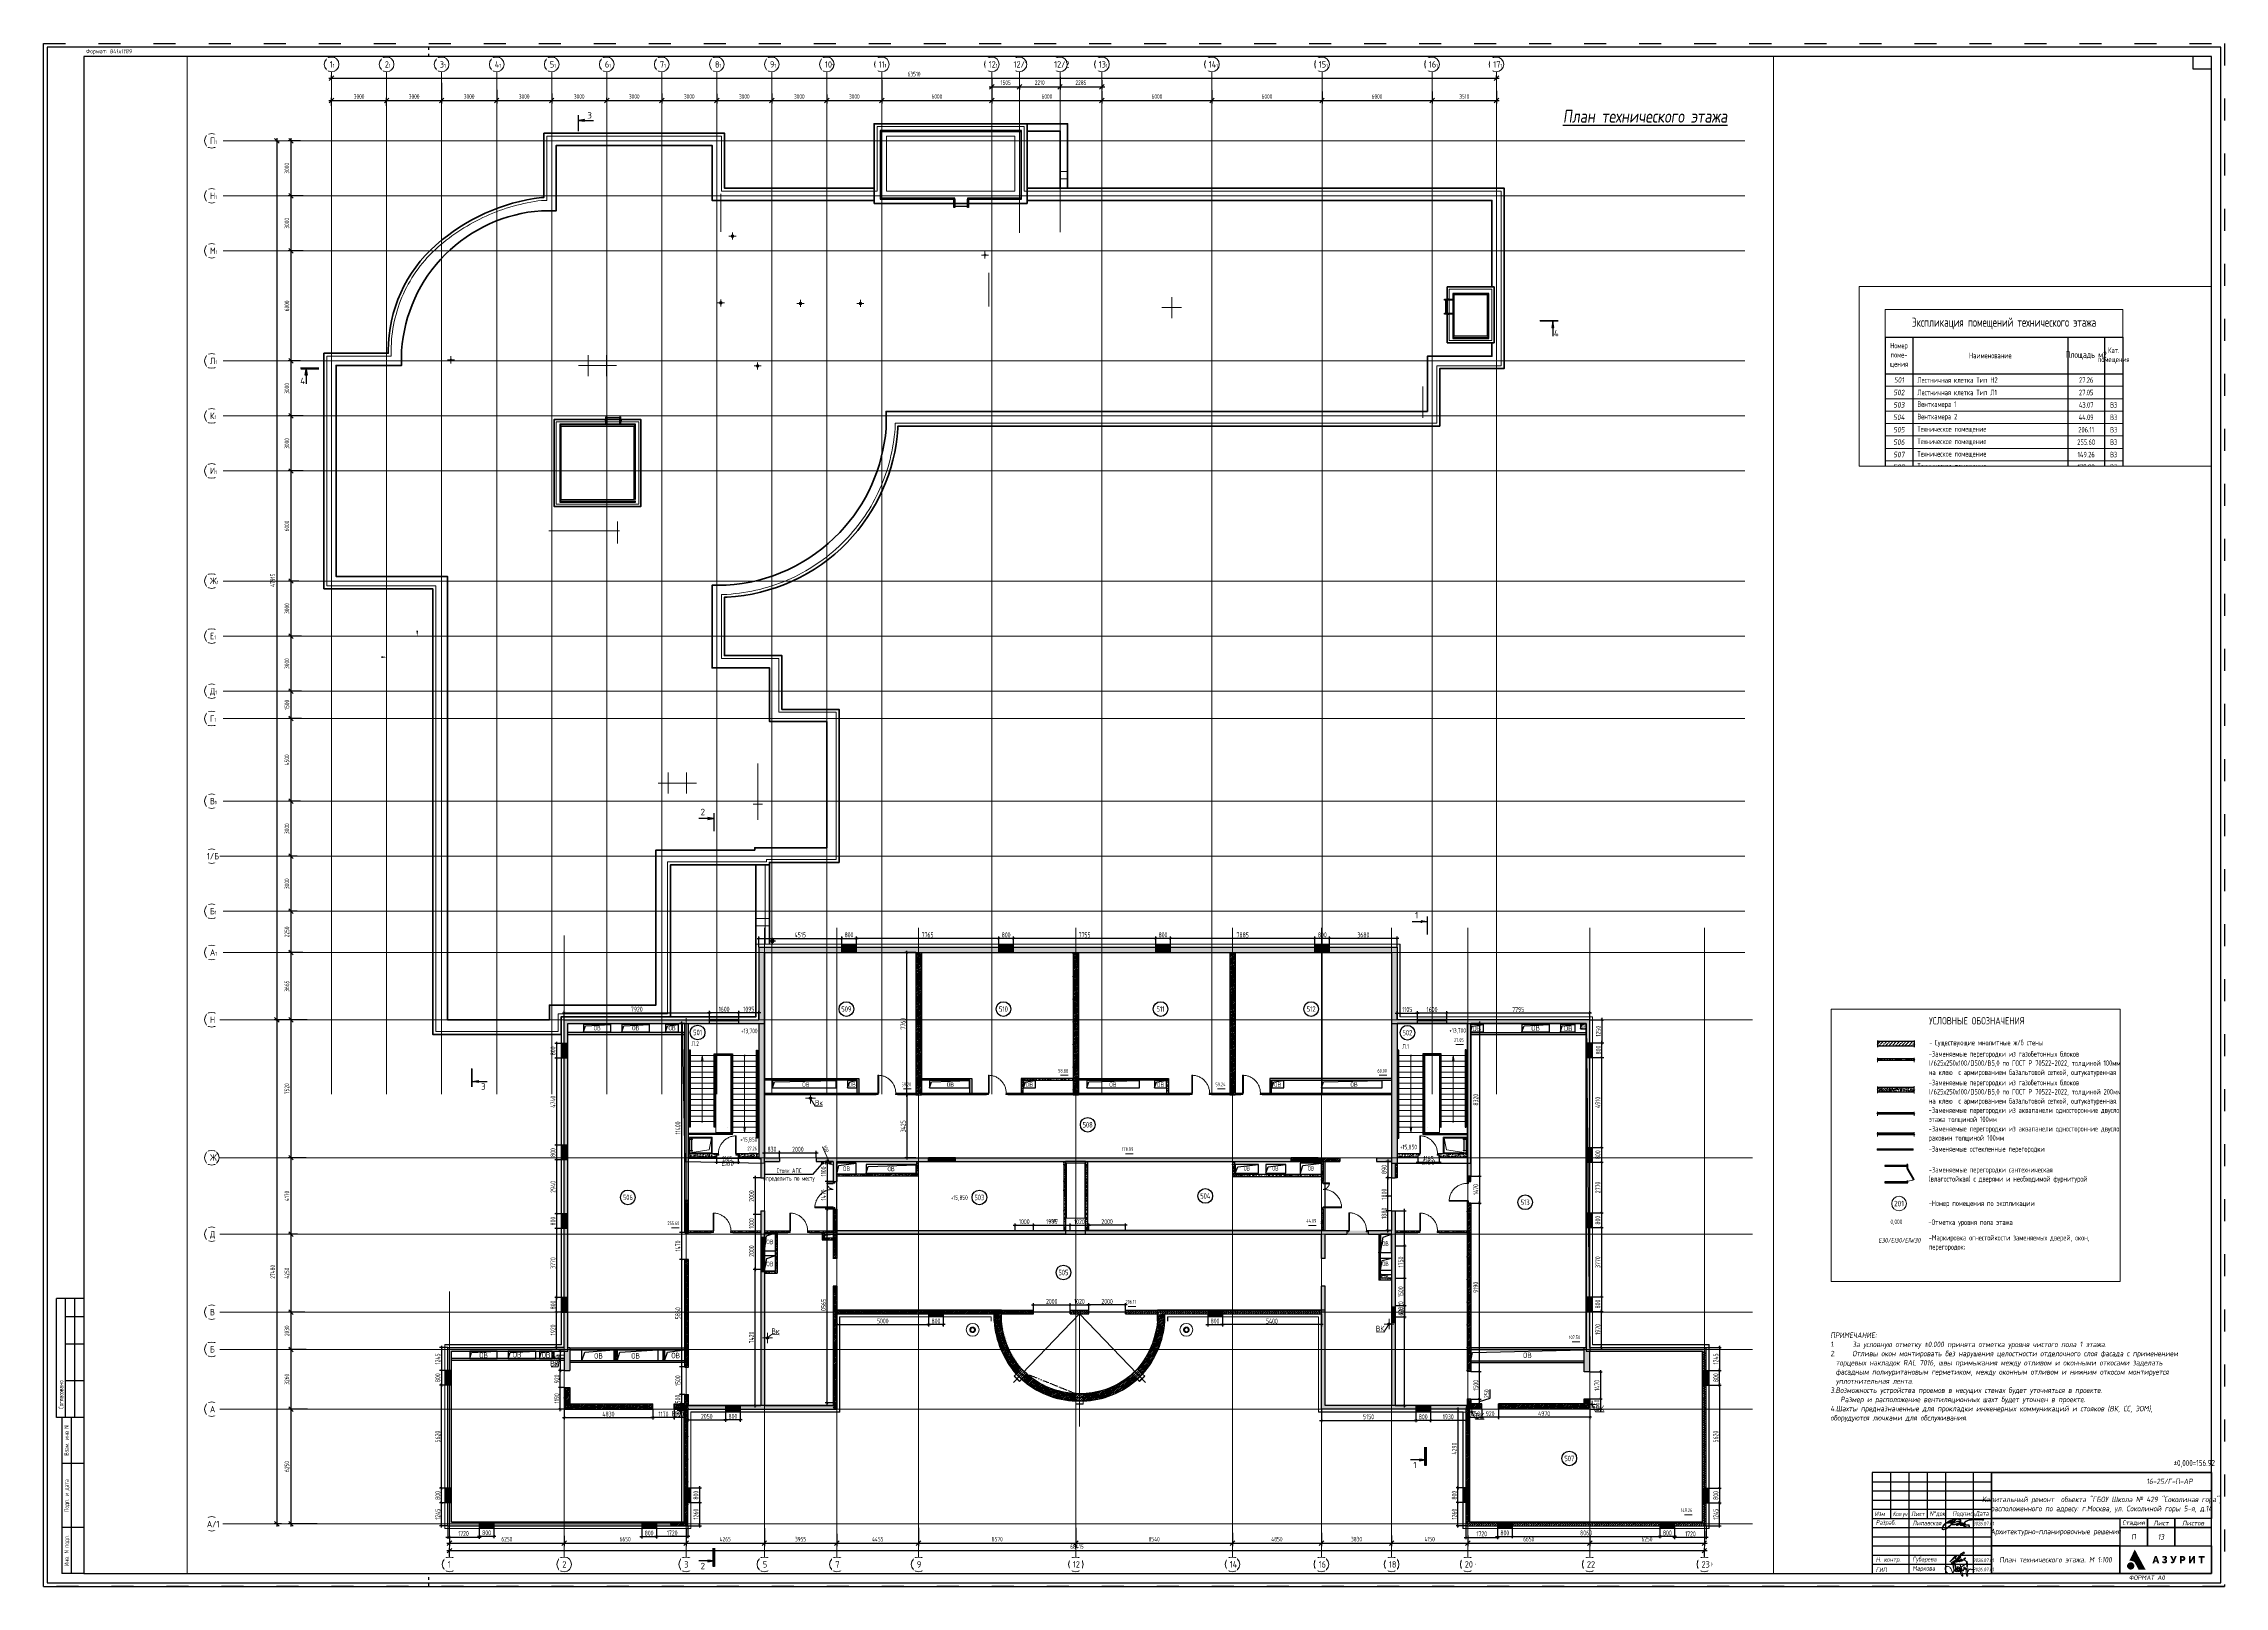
# Paper-space layout '13Тех.этаж' of a CAD drawing. Header units: millimetres. Extents: x -371 to 818, y -225 to 616.
# The model-space entities are those that its viewports show. They can reach past a viewport. Long polylines and large blocks are cut down to what shows.
import ezdxf
from ezdxf import colors
from ezdxf.entities.mleader import LeaderData, LeaderLine
from ezdxf.enums import TextEntityAlignment as Align
from ezdxf.math import Vec2, Vec3

# ---------------------------------------------------------------- set-up
doc = ezdxf.new("R2010")
doc.units = ezdxf.units.MM
doc.header["$MEASUREMENT"] = 0
doc.header["$PDMODE"] = 3
doc.header["$PDSIZE"] = -4
for name, pattern in [('ACAD_ISO02W100', [15, 12, -3]), ('ACAD_ISO03W100', [30, 12, -18]), ('CENTER', [2, 1.25, -0.25, 0.25, -0.25]), ('DASHED', [19.05, 12.7, -6.35]), ('HIDDEN', [6, 4, -2]), ('HIDDEN2', [4.7625, 3.175, -1.5875])]:
    doc.linetypes.add(name, pattern=pattern)
doc.layers.get('0').update_dxf_attribs({"color": 250, "lineweight": 9})
doc.layers.get('Defpoints').update_dxf_attribs({"color": 6})
for name, color, linetype, lineweight in [('05_МЕБЕЛЬ', 7, 'Continuous', 5), ('18_АР_Водостоки', 7, 'Continuous', 18), ('_STAMP', 250, 'Continuous', 30), ('_TEXT', 189, 'Continuous', 30), ('_ВК-К1', 14, 'Continuous', 40), ('АПР_Примечание', 250, 'Continuous', 9), ('АР_Витраж', 4, 'Continuous', 15), ('АР_Двери', 175, 'Continuous', 18), ('АР_Двери фасада', 1, 'Continuous', 15), ('АР_Лестницы', 250, 'Continuous', 15), ('АР_Лестницы ограждение', 94, 'Continuous', 25), ('АР_Маркер экспликации', 239, 'Continuous', 13), ('АР_Навесной фасад', 147, 'Continuous', 5), ('АР_Номер помещения', 1, 'Continuous', 25), ('АР_Окна БЛОК', 250, 'Continuous', 13), ('АР_Оси', 195, 'Continuous', 9), ('АР_Оси размеры', 164, 'Continuous', 9), ('АР_Отметки', 250, 'Continuous', 15), ('АР_Перегородки газоблок', 165, 'Continuous', 30), ('АР_Перегородки газоблок_Штрих', 165, 'Continuous', 5), ('АР_Помещения_площадь', 19, 'Continuous', 9), ('АР_Разрезы', 175, 'Continuous', 9), ('АР_Стена кирпич', 7, 'Continuous', 30), ('АР_стены', 250, 'Continuous', 30), ('АР_Сущ Несущая стена', 216, 'Continuous', 30), ('АР_Штриховка монолит', 250, 'Continuous', 9), ('АР_Штриховка_Монолит', 5, 'Continuous', 9), ('ОБОРУДОВАНИЕ', 253, 'Continuous', 5), ('перекр 0.3', 181, 'Continuous', 30), ('Подвал', 250, 'Continuous', 30), ('пунктир', 251, 'Continuous', 13), ('Специальное оборудование', 7, 'Continuous', 9), ('СС_СКК_Лоток', 170, 'Continuous', 25), ('СТЕНЫ кирпич ЛИДЕР', 250, 'Continuous', 15), ('Эвакуация', 7, 'Continuous', 9)]:
    doc.layers.add(name, color=color, linetype=linetype, lineweight=lineweight)
doc.layers.add('25. ЗАЛИВКА ЗОН', color=7, linetype='Continuous', lineweight=0, transparency=0.2)
for name, color, linetype in [('_RAMKA', 7, 'Continuous'), ('АР_Отверстия', 251, 'Continuous'), ('АР_Таблицы', 250, 'Continuous'), ('М_выходы на кровлю', 1, 'Continuous'), ('М_ОВ-АР венткамеры', 132, 'Continuous'), ('М_проемы ОВ 4-5эт', 30, 'Continuous'), ('Тонкая', 7, 'Continuous')]:
    doc.layers.add(name, color=color, linetype=linetype)
for name, color, linetype, lineweight, true_color in [('АР_Закладка сущ.проема', 7, 'Continuous', 30, 0xc70000), ('АР_Закладка сущ.проема_штриховка', 7, 'Continuous', 9, 0xc70000), ('АР_ПБ_Двери', 7, 'Continuous', 15, 0xdb0000), ('ПОДПИСИ', 7, 'Continuous', 9, 0x0052a5)]:
    doc.layers.add(name, color=color, linetype=linetype, lineweight=lineweight, true_color=true_color)
doc.layers.add('Для уточнения шахт ОВ', color=20, linetype='Continuous', lineweight=30, plot=False)
doc.styles.add('GOST Common', font='GOST Common.ttf', dxfattribs={"width": 0.9, "height": 200})
doc.styles.add('ICOCPEUR', font='isocpeur.ttf')
doc.styles.add('ISOCPEUR', font='isocpeur.ttf', dxfattribs={"width": 0.7})
doc.styles.add('ISOCPEUR_2', font='isocpeur.ttf', dxfattribs={"width": 0.9, "height": 300})
doc.styles.add('METRO-STYLE', font='isocpeur.ttf', dxfattribs={"width": 0.9, "oblique": 15})
doc.styles.add('SIMPLEX', font='simplex.shx', dxfattribs={"width": 0.85, "oblique": 7})
doc.styles.get("Standard").update_dxf_attribs({"font": 'isocpeur.ttf', "width": 0.7})
doc.styles.add('Архитект', font='isocpeur.ttf', dxfattribs={"width": 0.8, "oblique": 8})
doc.styles.add('Архитектурный', font='isocpeur.ttf', dxfattribs={"oblique": 8})
doc.styles.add('Архитектурный размер', font='isocpeur.ttf', dxfattribs={"width": 0.8, "oblique": 8})
doc.styles.add('ГОСТ 2.304', font='isocpeur.ttf', dxfattribs={"width": 0.7})
doc.dimstyles.new('ADSK_Основной_2_мм', dxfattribs={"dimscale": 304.8, "dimtxt": 201.142999, "dimasz": 0.656168, "dimexe": 0.492126, "dimexo": 0.492126, "dimgap": 0.098425, "dimtad": 1, "dimdec": 1, "dimrnd": 0.1, "dimdsep": 46, "dimtxsty": 'GOST Common', "dimblk1": 'OBLIQUE', "dimblk2": 'OBLIQUE', "dimsah": 1, "dimcen": 0.09, "dimdle": 0.492126, "dimazin": 2, "dimtfac": 1, "dimtdec": 4, "dimtix": 1, "dimtmove": 0, "dimatfit": 3, "dimfxl": 1, "dimtvp": 1, "dimtolj": 1, "dimtzin": 0, "dimlwd": 20, "dimlwe": 20, "dimarcsym": 2})
doc.dimstyles.new('R_100', dxfattribs={"dimtxt": 270, "dimasz": 120, "dimexe": 100, "dimexo": 0, "dimgap": 60, "dimtad": 1, "dimdec": 0, "dimrnd": 5, "dimzin": 0, "dimdsep": 46, "dimtxsty": 'ISOCPEUR', "dimblk": 'ARCHTICK', "dimcen": 0, "dimdle": 100, "dimclrd": 256, "dimclre": 256, "dimclrt": 256, "dimadec": 0, "dimazin": 0, "dimtfac": 2, "dimtdec": 0, "dimtofl": 0, "dimtmove": 1, "dimatfit": 3, "dimfxl": 1, "dimtvp": 3, "dimtolj": 1, "dimtzin": 0, "dimarcsym": 0})
doc.dimstyles.new('СПДС', dxfattribs={"dimscale": 100, "dimtxt": 2.5, "dimasz": 2.5, "dimexe": 1.5, "dimexo": 0, "dimgap": 1, "dimtad": 1, "dimdec": 0, "dimrnd": 1, "dimtxsty": 'ГОСТ 2.304', "dimblk": 'OBLIQUE', "dimcen": 2.5, "dimdle": 1.5, "dimadec": 0, "dimazin": 2, "dimtfac": 0.75, "dimtdec": 0, "dimtmove": 1, "dimatfit": 3, "dimfxl": 1, "dimtolj": 1, "dimarcsym": 1})
pattern_1 = [(45, (-622033.2, 165205.58), (-123.743687, 123.743687), []), (45, (-621909.45, 165205.58), (-123.743687, 123.743687), [218.75, -43.75, 0, -43.75])]
pattern_2 = [(50, (0, 269.93), (215.178055, -18.82564), [22.5, -247.5]), (355, (0, 269.93), (-41.6254, 225.65764), [18, -198]), (100.451444, (17.93, 268.36), (173.55265, 206.832), [19.12206, -210.34263]), (46.1842, (0, 329.93), (320.1724, -49.65578), [33.75, -371.25]), (96.63564, (26.68, 325.8), (280.39858, 292.23558), [28.6831, -315.51413]), (351.18416, (0, 329.93), (280.39858, 292.23558), [27, -297]), (21, (30, 314.93), (179.072116, -120.78567), [22.5, -247.5]), (326, (30, 314.93), (72.9946, 217.54501), [18, -198]), (71.451445, (44.92, 304.86), (252.06671, 96.75935), [19.12206, -210.34263]), (37.5, (0, 269.93), (3.647957, 99.868156), [0, -195.6, 0, -201, 0, -198.75]), (7.5, (0, 269.93), (78.92086, 118.323514), [0, -114.6, 0, -191.1, 0, -75.75]), (327.5, (-66.9, 269.93), (160.146731, -6.766462), [0, -75, 0, -234, 0, -310.5]), (317.5, (-96.9, 269.93), (174.95585, 30.031495), [0, -97.5, 0, -155.4, 0, -220.5])]
pattern_3 = [(50, (0.03, 270.04), (215.178055, -18.82564), [22.5, -247.5]), (355, (0.03, 270.04), (-41.6254, 225.65764), [18, -198]), (100.451444, (17.96, 268.47), (173.55265, 206.832), [19.12206, -210.34263]), (46.1842, (0.03, 330.04), (320.1724, -49.65578), [33.75, -371.25]), (96.63564, (26.7, 325.9), (280.39858, 292.23558), [28.6831, -315.51413]), (351.18416, (0.03, 330.04), (280.39858, 292.23558), [27, -297]), (21, (30.03, 315.04), (179.07212, -120.78567), [22.5, -247.5]), (326, (30.03, 315.04), (72.9946, 217.54501), [18, -198]), (71.451445, (44.95, 304.97), (252.06671, 96.75935), [19.12206, -210.34263]), (37.5, (0.03, 270.04), (3.647957, 99.868156), [0, -195.6, 0, -201, 0, -198.75]), (7.5, (0.03, 270.04), (78.92086, 118.323514), [0, -114.6, 0, -191.1, 0, -75.75]), (327.5, (-66.87, 270.04), (160.14673, -6.766462), [0, -75, 0, -234, 0, -310.5]), (317.5, (-96.87, 270.04), (174.95585, 30.031495), [0, -97.5, 0, -155.4, 0, -220.5])]
pattern_4 = [(50, (134544, 0), (215.17805, -18.82564), [22.5, -247.5]), (355, (134544, 0), (-41.6254, 225.65764), [18, -198]), (100.45144, (134561.93, -1.57), (173.55265, 206.832), [19.12206, -210.34263]), (46.1842, (134544, 60), (320.1724, -49.65578), [33.75, -371.25]), (96.63564, (134570.68, 55.86), (280.3986, 292.23558), [28.6831, -315.51413]), (351.18416, (134544, 60), (280.3986, 292.2356), [27, -297]), (21, (134574, 45), (179.07212, -120.78567), [22.5, -247.5]), (326, (134574, 45), (72.9946, 217.54501), [18, -198]), (71.451445, (134588.92, 34.93), (252.06671, 96.75935), [19.12206, -210.34263]), (37.5, (134544, 0), (3.647957, 99.868156), [0, -195.6, 0, -201, 0, -198.75]), (7.5, (134544, 0), (78.92086, 118.323514), [0, -114.6, 0, -191.1, 0, -75.75]), (327.5, (134477.1, 0), (160.14673, -6.766462), [0, -75, 0, -234, 0, -310.5]), (317.5, (134447.1, 0), (174.95585, 30.031495), [0, -97.5, 0, -155.4, 0, -220.5])]
pattern_5 = [(50, (134544, -7e-12), (215.17805, -18.82564), [22.5, -247.5]), (355, (134544, -7e-12), (-41.6254, 225.65764), [18, -198]), (100.45144, (134561.93, -1.57), (173.55265, 206.832), [19.12206, -210.34263]), (46.1842, (134544, 60), (320.1724, -49.65578), [33.75, -371.25]), (96.63564, (134570.68, 55.86), (280.3986, 292.23558), [28.6831, -315.51413]), (351.18416, (134544, 60), (280.3986, 292.2356), [27, -297]), (21, (134574, 45), (179.07212, -120.78567), [22.5, -247.5]), (326, (134574, 45), (72.9946, 217.54501), [18, -198]), (71.451445, (134588.92, 34.93), (252.06671, 96.75935), [19.12206, -210.34263]), (37.5, (134544, -7e-12), (3.647957, 99.868156), [0, -195.6, 0, -201, 0, -198.75]), (7.5, (134544, -7e-12), (78.92086, 118.323514), [0, -114.6, 0, -191.1, 0, -75.75]), (327.5, (134477.1, -7e-12), (160.14673, -6.766462), [0, -75, 0, -234, 0, -310.5]), (317.5, (134447.1, -7e-12), (174.95585, 30.031495), [0, -97.5, 0, -155.4, 0, -220.5])]
pattern_6 = [(50, (134544, -100), (215.17805, -18.82564), [22.5, -247.5]), (355, (134544, -100), (-41.6254, 225.65764), [18, -198]), (100.451444, (134561.93, -101.57), (173.55265, 206.832), [19.12206, -210.34263]), (46.1842, (134544, -40), (320.1724, -49.65578), [33.75, -371.25]), (96.63564, (134570.68, -44.14), (280.3986, 292.23558), [28.6831, -315.51413]), (351.18416, (134544, -40), (280.3986, 292.2356), [27, -297]), (21, (134574, -55), (179.07212, -120.78567), [22.5, -247.5]), (326, (134574, -55), (72.9946, 217.54501), [18, -198]), (71.451445, (134588.92, -65.07), (252.06671, 96.75935), [19.12206, -210.34263]), (37.5, (134544, -100), (3.647957, 99.868156), [0, -195.6, 0, -201, 0, -198.75]), (7.5, (134544, -100), (78.92086, 118.323514), [0, -114.6, 0, -191.1, 0, -75.75]), (327.5, (134477.1, -100), (160.14673, -6.766462), [0, -75, 0, -234, 0, -310.5]), (317.5, (134447.1, -100), (174.95585, 30.031495), [0, -97.5, 0, -155.4, 0, -220.5])]

# ---------------------------------------------------------------- blocks, each defined once
blk = doc.blocks.new('Логотип Азурит')
at = {"layer": '_STAMP', "linetype": 'Continuous', "true_color": 0x2a3756}
h = blk.add_hatch(color=159, dxfattribs=at)
h.dxf.hatch_style = 1
h.paths.add_polyline_path([(-39.4, 8.5), (-40, 9.6), (-40.6, 10.7), (-41.1, 11.7), (-41.6, 12.6), (-41.8, 12.9), (-41.9, 13), (-41.9, 12.9), (-42, 12.8), (-42.4, 12), (-42.8, 11.2), (-43.1, 10.5), (-43.5, 9.7), (-44.2, 8.3), (-44.5, 7.6), (-44.7, 7.1), (-44.8, 6.9), (-44.7, 6.9), (-44.5, 7), (-44.3, 7), (-44.1, 7), (-43.9, 7), (-43.7, 6.9), (-43.6, 6.9), (-43.4, 6.9), (-43.2, 6.8), (-43.1, 6.7), (-42.9, 6.7), (-42.7, 6.6), (-42.6, 6.5), (-42.4, 6.4), (-42.3, 6.3), (-42.2, 6.2), (-42, 6), (-41.9, 5.9), (-41.8, 5.8), (-41.7, 5.7), (-41.6, 5.5), (-41.3, 4.9), (-41, 4.4), (-40.6, 3.6), (-40, 2.6), (-39.8, 2.1), (-37.9, 2.1), (-36.5, 2.1), (-35.9, 2.1), (-36.5, 3.1), (-36.8, 3.8), (-37.2, 4.4), (-37.7, 5.3), (-38.2, 6.3), (-38.5, 6.9), (-38.9, 7.5)])
at = {"layer": '_STAMP', "linetype": 'Continuous', "true_color": 0x1447b7}
h = blk.add_hatch(color=162, dxfattribs=at)
h.dxf.hatch_style = 1
h.paths.add_polyline_path([(-42.1, 4.2), (-42.1, 4.4), (-42.1, 4.6), (-42.2, 4.8), (-42.3, 4.9), (-42.4, 5.1), (-42.5, 5.3), (-42.6, 5.4), (-42.7, 5.5), (-42.8, 5.6), (-42.9, 5.7), (-43.1, 5.9), (-43.4, 6), (-43.6, 6), (-43.9, 6.1), (-44.2, 6.1), (-44.4, 6.1), (-44.5, 6), (-44.7, 6), (-44.9, 5.9), (-45, 5.8), (-45.2, 5.7), (-45.4, 5.6), (-45.5, 5.5), (-45.6, 5.3), (-45.7, 5.2), (-45.8, 5), (-45.9, 4.9), (-46, 4.7), (-46, 4.5), (-46.1, 4.3), (-46.1, 4.1), (-46.1, 3.9), (-46, 3.7), (-46, 3.5), (-45.9, 3.4), (-45.9, 3.2), (-45.8, 3.1), (-45.7, 3), (-45.6, 2.9), (-45.5, 2.8), (-45.4, 2.7), (-45.3, 2.6), (-45.2, 2.5), (-45.1, 2.4), (-45, 2.3), (-44.8, 2.3), (-44.7, 2.2), (-44.6, 2.2), (-44.4, 2.2), (-44.3, 2.1), (-44.1, 2.1), (-43.8, 2.1), (-43.6, 2.2), (-43.3, 2.3), (-43.1, 2.4), (-42.9, 2.5), (-42.7, 2.7), (-42.6, 2.8), (-42.4, 3), (-42.3, 3.1), (-42.3, 3.3), (-42.2, 3.5), (-42.1, 3.7), (-42.1, 3.8), (-42.1, 4)])
at = {"layer": '_STAMP', "linetype": 'Continuous', "true_color": 0x2a3756}
h = blk.add_hatch(color=159, dxfattribs=at)
h.dxf.hatch_style = 1
h.paths.add_polyline_path([(-29.3, 7.9), (-29.6, 8.8), (-29.9, 9.5), (-30.4, 9.5), (-30.9, 9.5), (-30.9, 9.4), (-31.3, 8.4), (-31.6, 7.3), (-32, 6.3), (-32.2, 5.6), (-32.1, 5.6), (-31.7, 5.6), (-31.2, 5.6), (-31.1, 6), (-31, 6.4), (-30.4, 6.4), (-29.8, 6.4), (-29.6, 6), (-29.5, 5.6), (-29, 5.6), (-28.5, 5.6), (-28.6, 5.8), (-28.9, 6.8)])
h.paths.add_polyline_path([(-30.8, 7.2), (-30.7, 7.3), (-30.6, 7.9), (-30.4, 8.4), (-30.4, 8.6), (-30.4, 8.7), (-30.4, 8.6), (-30.3, 8.4), (-30.2, 8.1), (-30.1, 7.7), (-30, 7.3), (-30, 7.2), (-30.4, 7.2)], flags=16)
h = blk.add_hatch(color=159, dxfattribs=at)
h.dxf.hatch_style = 1
h.paths.add_polyline_path([(-24.4, 7.3), (-24.5, 7.4), (-24.6, 7.5), (-24.7, 7.6), (-24.8, 7.6), (-24.7, 7.7), (-24.6, 7.8), (-24.5, 7.9), (-24.5, 8), (-24.4, 8.1), (-24.3, 8.2), (-24.3, 8.3), (-24.3, 8.3), (-24.3, 8.5), (-24.3, 8.7), (-24.3, 8.7), (-24.3, 8.8), (-24.4, 9), (-24.5, 9.1), (-24.6, 9.3), (-24.8, 9.4), (-24.9, 9.5), (-25.1, 9.5), (-25.3, 9.6), (-25.6, 9.6), (-25.7, 9.6), (-25.9, 9.6), (-26.1, 9.6), (-26.2, 9.5), (-26.4, 9.5), (-26.5, 9.4), (-26.7, 9.3), (-26.8, 9.2), (-26.9, 9.2), (-26.8, 9), (-26.6, 8.7), (-26.5, 8.5), (-26.5, 8.5), (-26.5, 8.5), (-26.3, 8.6), (-26.2, 8.7), (-26.1, 8.7), (-25.9, 8.8), (-25.8, 8.8), (-25.7, 8.8), (-25.6, 8.8), (-25.5, 8.8), (-25.5, 8.7), (-25.4, 8.7), (-25.3, 8.6), (-25.3, 8.6), (-25.3, 8.5), (-25.3, 8.4), (-25.3, 8.3), (-25.3, 8.2), (-25.4, 8.1), (-25.4, 8.1), (-25.4, 8.1), (-25.5, 8), (-25.6, 8), (-25.8, 8), (-26.1, 8), (-26.1, 7.6), (-26.1, 7.2), (-25.8, 7.2), (-25.5, 7.2), (-25.5, 7.2), (-25.4, 7.2), (-25.3, 7.2), (-25.3, 7.1), (-25.2, 7.1), (-25.2, 7), (-25.2, 7), (-25.2, 6.9), (-25.2, 6.8), (-25.2, 6.7), (-25.2, 6.6), (-25.2, 6.6), (-25.3, 6.5), (-25.3, 6.5), (-25.4, 6.5), (-25.4, 6.4), (-25.5, 6.4), (-25.7, 6.4), (-25.8, 6.4), (-25.9, 6.4), (-26, 6.4), (-26.2, 6.5), (-26.3, 6.6), (-26.4, 6.7), (-26.5, 6.8), (-26.8, 6.5), (-26.9, 6.3), (-27, 6.2), (-27, 6.1), (-27, 6.1), (-26.9, 6.1), (-26.8, 6), (-26.6, 5.8), (-26.4, 5.7), (-26.2, 5.6), (-26, 5.6), (-25.8, 5.6), (-25.5, 5.6), (-25.3, 5.6), (-25.1, 5.6), (-25, 5.7), (-24.9, 5.7), (-24.7, 5.8), (-24.6, 5.9), (-24.5, 5.9), (-24.4, 6), (-24.4, 6.1), (-24.3, 6.2), (-24.3, 6.4), (-24.2, 6.5), (-24.2, 6.7), (-24.2, 6.8), (-24.2, 6.9), (-24.2, 7.1), (-24.3, 7.2), (-24.3, 7.3)])
h = blk.add_hatch(color=159, dxfattribs=at)
h.dxf.hatch_style = 1
h.paths.add_polyline_path([(-19.6, 8), (-19.4, 8.7), (-19.1, 9.2), (-19, 9.5), (-19.2, 9.5), (-19.5, 9.5), (-20, 9.5), (-20, 9.4), (-20.3, 8.7), (-20.6, 7.8), (-20.6, 7.7), (-20.7, 7.6), (-20.7, 7.6), (-20.7, 7.7), (-20.8, 8), (-21, 8.4), (-21.3, 9.1), (-21.5, 9.5), (-22.1, 9.5), (-22.6, 9.5), (-22.4, 9.2), (-21.9, 8.2), (-21.3, 7.1), (-21.1, 6.6), (-21.1, 6.6), (-21.1, 6.5), (-21.1, 6.5), (-21.2, 6.4), (-21.3, 6.4), (-21.4, 6.4), (-21.5, 6.4), (-21.5, 6.4), (-21.6, 6.4), (-21.7, 6.5), (-21.8, 6.5), (-21.9, 6.5), (-21.9, 6.4), (-22.1, 6), (-22.2, 5.9), (-22.2, 5.8), (-22.1, 5.8), (-21.9, 5.7), (-21.8, 5.6), (-21.7, 5.6), (-21.5, 5.6), (-21.3, 5.6), (-21.1, 5.6), (-21, 5.6), (-20.9, 5.7), (-20.8, 5.7), (-20.7, 5.8), (-20.6, 5.8), (-20.6, 5.9), (-20.5, 6), (-20.3, 6.2), (-20.3, 6.4), (-20.2, 6.5), (-19.9, 7.3)])
h = blk.add_hatch(color=159, dxfattribs=at)
h.dxf.hatch_style = 1
h.paths.add_polyline_path([(-14.5, 7.5), (-14.4, 7.6), (-14.4, 7.7), (-14.3, 8), (-14.3, 8.2), (-14.3, 8.4), (-14.4, 8.6), (-14.4, 8.8), (-14.5, 8.9), (-14.6, 9), (-14.6, 9.1), (-14.7, 9.2), (-14.8, 9.3), (-14.9, 9.4), (-15.1, 9.4), (-15.2, 9.5), (-15.3, 9.5), (-15.5, 9.5), (-16.3, 9.5), (-17.2, 9.5), (-17.2, 7.6), (-17.2, 5.6), (-16.7, 5.6), (-16.3, 5.6), (-16.3, 6.2), (-16.3, 6.8), (-15.9, 6.8), (-15.6, 6.8), (-15.4, 6.9), (-15.2, 6.9), (-15, 7), (-14.8, 7.1), (-14.7, 7.2), (-14.6, 7.4)])
h.paths.add_polyline_path([(-15.6, 7.7), (-15.7, 7.7), (-16, 7.7), (-16.3, 7.7), (-16.3, 8.2), (-16.3, 8.7), (-15.9, 8.7), (-15.6, 8.7), (-15.6, 8.7), (-15.5, 8.7), (-15.4, 8.6), (-15.4, 8.5), (-15.3, 8.4), (-15.3, 8.4), (-15.3, 8.2), (-15.3, 8.1), (-15.3, 8), (-15.3, 7.9), (-15.4, 7.9), (-15.4, 7.8), (-15.4, 7.8), (-15.5, 7.7)], flags=16)
h = blk.add_hatch(color=159, dxfattribs=at)
h.dxf.hatch_style = 1
h.paths.add_polyline_path([(-10.1, 7.8), (-10, 8), (-9.9, 8.1), (-9.9, 7.9), (-10, 7.5), (-10, 6.7), (-10, 5.6), (-9.5, 5.6), (-9, 5.6), (-9, 7.6), (-9, 9.5), (-9.5, 9.5), (-10, 9.5), (-10.4, 8.9), (-10.8, 8.1), (-11, 7.8), (-11.3, 7.3), (-11.4, 7.1), (-11.4, 7), (-11.4, 7.3), (-11.4, 7.8), (-11.4, 8.6), (-11.4, 9.5), (-11.9, 9.5), (-12.3, 9.5), (-12.3, 7.6), (-12.3, 5.6), (-11.9, 5.6), (-11.4, 5.6), (-11.2, 5.9), (-10.6, 6.9), (-10.3, 7.4)])
h = blk.add_hatch(color=159, dxfattribs=at)
h.dxf.hatch_style = 1
h.paths.add_polyline_path([(-3.7, 9.1), (-3.7, 9.5), (-5.4, 9.5), (-7.1, 9.5), (-7.1, 9.1), (-7.1, 8.7), (-6.5, 8.7), (-5.9, 8.7), (-5.9, 7.2), (-5.9, 5.6), (-5.4, 5.6), (-5, 5.6), (-5, 7.2), (-5, 8.7), (-4.3, 8.7), (-3.7, 8.7)])
blk = doc.blocks.new('подпись Липавская')
at = {"color": 162, "lineweight": 18, "true_color": 0x0034d1}
for points, knots in [([(2.4, -0.6), (1.9, -1.1), (1.5, -1.5), (0.6, -2.3), (0.2, -2.6), (-0.4, -3.1), (-0.8, -3.3), (-1.5, -3.6), (-1.9, -3.7), (-2.4, -3.8), (-2.6, -3.8), (-2.9, -3.6), (-3, -3.5), (-3.1, -3.2), (-3, -3.1), (-3, -2.6), (-2.9, -2.3), (-2.6, -1.9), (-2.5, -1.7), (-2, -1), (-1.6, -0.6), (-0.8, 0.1), (-0.4, 0.4), (0.6, 0.9), (1, 1.2), (1.6, 1.4), (1.6, 1.4), (1.7, 1.5)], [1.927995, 1.927995, 1.927995, 1.927995, 2.162861, 2.162861, 2.342684, 2.342684, 2.481252, 2.481252, 2.589465, 2.589465, 2.644352, 2.644352, 2.684993, 2.684993, 2.725633, 2.725633, 2.816518, 2.816518, 2.907403, 2.907403, 3.101021, 3.101021, 3.294638, 3.294638, 3.488255, 3.488255, 3.514244, 3.514244, 3.514244, 3.514244]), ([(1.5, 0.1), (1.6, 0.1), (1.8, 0.1), (2, 0.2), (2.1, 0.3), (2.5, 0.4), (2.7, 0.6), (3, 0.7)], [0.9055552, 0.9055552, 0.9055552, 0.9055552, 0.9629326, 0.9629326, 1.02031, 1.02031, 1.1239395, 1.1239395, 1.1239395, 1.1239395]), ([(6.8, 0.3), (6.6, 0.1), (6.3, 0), (5.8, -0.3), (5.5, -0.5), (5, -0.7), (4.7, -0.8), (4.2, -1), (4, -1), (3.6, -1.1), (3.4, -1.1), (3, -1.1), (2.8, -1.1), (2.6, -1), (2.5, -1), (2.4, -0.8), (2.3, -0.7), (2.4, -0.6)], [4.3062538, 4.3062538, 4.3062538, 4.3062538, 4.4138757, 4.4138757, 4.5214976, 4.5214976, 4.6291196, 4.6291196, 4.7090277, 4.7090277, 4.7729116, 4.7729116, 4.8231548, 4.8231548, 4.8495834, 4.8495834, 4.87234, 4.87234, 4.87234, 4.87234]), ([(2.8, -0.2), (3.1, 0.1), (3.6, 0.3), (4.3, 0.6), (4.6, 0.7), (5.2, 0.9), (5.6, 0.9), (6.2, 1), (6.5, 1), (6.8, 1)], [4.9347748, 4.9347748, 4.9347748, 4.9347748, 5.0568055, 5.0568055, 5.1788362, 5.1788362, 5.3146558, 5.3146558, 5.3908243, 5.3908243, 5.3908243, 5.3908243]), ([(5.1, 2.3), (5.5, 2.3), (5.9, 2.2), (6.5, 2), (6.7, 2), (7.1, 1.6), (7.3, 1.3), (7.3, 1), (7.2, 0.9), (7.2, 0.8)], [3.9400756, 3.9400756, 3.9400756, 3.9400756, 4.077799, 4.077799, 4.1515227, 4.1515227, 4.2252463, 4.2252463, 4.2499379, 4.2499379, 4.2499379, 4.2499379]), ([(7.2, 0.8), (7.3, 0.7), (7.3, 0.5), (7.3, 0.3), (7.3, 0.2), (7.3, 0), (7.2, 0), (7.2, 0)], [5.43291642, 5.43291642, 5.43291642, 5.43291642, 5.46279586, 5.46279586, 5.4926753, 5.4926753, 5.50331351, 5.50331351, 5.50331351, 5.50331351]), ([(7.2, 0), (7.4, 0), (7.5, 0), (7.8, 0), (8, 0), (8.2, -0.2), (8.3, -0.3), (8.3, -0.4)], [6.0978529, 6.0978529, 6.0978529, 6.0978529, 6.1425729, 6.1425729, 6.1872929, 6.1872929, 6.2036694, 6.2036694, 6.2036694, 6.2036694]), ([(8.7, -0.5), (8.8, -0.1), (9.2, 0.3), (9.8, 0.8), (10.2, 1.1), (11, 1.4), (11.4, 1.5), (12.7, 1.7), (13.6, 1.8), (15, 1.9), (15.7, 1.9), (16.8, 1.9), (17.2, 1.9), (18, 1.8), (18.5, 1.8), (19.2, 1.7), (19.4, 1.7), (19.7, 1.7)], [7.769656, 7.769656, 7.769656, 7.769656, 7.921996, 7.921996, 8.074335, 8.074335, 8.226675, 8.226675, 8.542229, 8.542229, 8.775159, 8.775159, 8.93404, 8.93404, 9.09292, 9.09292, 9.186254, 9.186254, 9.186254, 9.186254]), ([(6.6, -0.7), (6.5, -0.8), (6.4, -0.9), (6, -1.1), (5.7, -1.3), (5.4, -1.4), (5.3, -1.4), (5.2, -1.4), (5.1, -1.4), (5, -1.4), (5, -1.4), (4.9, -1.4), (4.8, -1.3), (4.8, -1.1), (4.8, -1.1), (4.9, -1), (4.9, -1), (4.9, -0.9), (5, -0.9), (5.1, -0.8), (5.3, -0.7), (5.5, -0.6), (5.6, -0.5), (5.9, -0.4), (6, -0.3), (6.3, -0.3), (6.3, -0.3), (6.4, -0.2)], [5.5967371, 5.5967371, 5.5967371, 5.5967371, 5.6654435, 5.6654435, 5.7341498, 5.7341498, 5.7599769, 5.7599769, 5.7754743, 5.7754743, 5.7848694, 5.7848694, 5.7920528, 5.7920528, 5.7992363, 5.7992363, 5.8064198, 5.8064198, 5.8255794, 5.8255794, 5.8652806, 5.8652806, 5.9049817, 5.9049817, 5.9720452, 5.9720452, 5.9983972, 5.9983972, 5.9983972, 5.9983972]), ([(7.7, -1.2), (7.7, -1.3), (7.6, -1.3), (7.4, -1.4), (7.3, -1.5), (7.1, -1.5), (7, -1.5), (6.9, -1.4), (6.9, -1.4), (6.8, -1.3), (6.8, -1.2), (6.8, -1.1), (6.8, -1), (6.9, -0.9), (6.9, -0.9), (7, -0.8), (7.1, -0.7), (7.4, -0.6), (7.6, -0.5), (7.7, -0.5)], [6.3030834, 6.3030834, 6.3030834, 6.3030834, 6.3311025, 6.3311025, 6.3581066, 6.3581066, 6.3684891, 6.3684891, 6.3749758, 6.3749758, 6.3814625, 6.3814625, 6.3879491, 6.3879491, 6.4022384, 6.4022384, 6.4305971, 6.4305971, 6.4944159, 6.4944159, 6.4944159, 6.4944159]), ([(8.6, -1.2), (8.5, -1.3), (8.4, -1.3), (8.3, -1.4), (8.2, -1.4), (8.1, -1.5), (8, -1.5), (7.9, -1.4), (7.8, -1.4), (7.7, -1.3), (7.7, -1.3), (7.7, -1.2)], [6.63437936, 6.63437936, 6.63437936, 6.63437936, 6.65591892, 6.65591892, 6.6718971, 6.6718971, 6.68234273, 6.68234273, 6.6889962, 6.6889962, 6.69151939, 6.69151939, 6.69151939, 6.69151939]), ([(9.7, -1.1), (9.9, -1.1), (10.3, -1), (11, -1), (11.3, -1), (11.8, -1.2), (11.9, -1.4), (12.1, -1.8), (12, -2.1), (11.8, -2.3), (11.7, -2.4), (11.3, -2.5), (11.2, -2.5), (10.6, -2.5), (10.3, -2.5), (9.7, -2.3), (9.5, -2.2), (9.1, -2), (8.9, -1.9), (8.6, -1.5), (8.6, -1.4), (8.6, -1.2)], [7.0162906, 7.0162906, 7.0162906, 7.0162906, 7.0993883, 7.0993883, 7.1824861, 7.1824861, 7.2545595, 7.2545595, 7.301037, 7.301037, 7.3475144, 7.3475144, 7.3939919, 7.3939919, 7.486045, 7.486045, 7.578098, 7.578098, 7.6546435, 7.6546435, 7.6967383, 7.6967383, 7.6967383, 7.6967383]), ([(9.2, -0.6), (9.2, -0.6), (9.3, -0.6), (9.5, -0.5), (9.5, -0.5), (9.6, -0.5), (9.7, -0.6), (9.8, -0.8), (9.8, -0.8), (9.8, -0.9), (9.8, -1), (9.8, -1), (9.7, -1.1), (9.7, -1.1)], [6.85701628, 6.85701628, 6.85701628, 6.85701628, 6.88166544, 6.88166544, 6.8944683, 6.8944683, 6.90289754, 6.90289754, 6.91132677, 6.91132677, 6.91975601, 6.91975601, 6.93200035, 6.93200035, 6.93200035, 6.93200035])]:
    blk.add_open_spline(points, degree=3, knots=knots, dxfattribs=at)
blk.add_spline([(0, 0), (0, -0.1), (0.3, -0.2), (0.8, 0), (1.4, 0.3), (1.9, 0.6), (2.3, 0.9), (2.7, 1.2), (2.9, 1.5), (3, 1.7), (3, 1.9), (2.7, 1.9), (2.4, 1.7), (1.8, 1.3), (1.5, 1), (1.2, 0.5), (1.1, 0.1), (1.2, -0.1), (1.6, -0.2), (2.1, 0), (2.5, 0.2), (2.9, 0.4), (3.5, 0.7), (4.1, 1.2), (4.6, 1.8), (4.8, 2.1), (4.9, 2.3), (4.5, 2.1), (4.1, 1.7), (3.7, 1.3), (3.1, 0.5), (2.4, -0.2), (1.7, -1), (0.7, -1.8), (-0.1, -2.5), (-1.4, -3.3), (-2.7, -3.4), (-2.7, -2.6), (-2.3, -1.8), (-1.6, -1), (-0.5, -0.1), (1, 0.8), (2, 1.3), (3.5, 1.8), (4.9, 2), (5.9, 2), (6.5, 1.8), (6.9, 1.5), (7, 1.1), (6.6, 0.4), (5.7, -0.1), (4.4, -0.6), (3.4, -0.9), (2.6, -0.8), (3.8, 0.1), (4.9, 0.5), (6.3, 0.7), (7.1, 0.5), (7, 0.1), (6.8, -0.2), (6.4, -0.5), (5.9, -0.9), (5, -1.2), (5.4, -0.9), (5.6, -0.8), (5.9, -0.6), (6.2, -0.5), (6.9, -0.3), (7.6, -0.2), (8, -0.4), (8.1, -0.4), (8, -0.6), (7.7, -1), (7.3, -1.2), (7, -1.2), (7.2, -1), (7.4, -0.9), (7.8, -0.7), (8.1, -0.6), (8.4, -0.6), (8.5, -0.7), (8.4, -1.1), (8.2, -1.2), (8, -1.2), (8, -1), (8.2, -0.9), (8.7, -0.9), (9, -0.9), (9.6, -0.8), (9.4, -1.1), (10.8, -1.2), (11.7, -1.6), (11.8, -1.9), (10.3, -2.2), (9.5, -1.9), (8.9, -1.5), (8.8, -0.7), (9.2, -0.1), (9.8, 0.5), (10.7, 1), (12.2, 1.4), (13.8, 1.6), (15.5, 1.7), (16.6, 1.7), (17.2, 1.6), (18.3, 1.6), (19.6, 1.4)], degree=3, dxfattribs=at)
for points in [[(0.2, 0.1), (0.5, 0.1), (0.6, 0.2), (0.9, 0.3)], [(1.6, 0.7), (1.9, 0.9), (2.1, 1), (2.3, 1.2)], [(2, 1.1), (1.8, 0.9), (1.7, 0.8), (1.6, 0.7)], [(3.3, 0.4), (3.1, 0.2), (3, 0), (2.8, -0.2)], [(3.2, 2), (3.6, 2), (3.9, 2.1), (4.2, 2.2)], [(8.3, -0.4), (8.4, -0.4), (8.6, -0.4), (8.7, -0.5)]]:
    blk.add_open_spline(points, degree=3, dxfattribs=at)
blk = doc.blocks.new('Маркова')
at = {"layer": 'ПОДПИСИ'}
for points in [[(44384.16, 26837.52), (44384.02, 26837.95), (44383.86, 26838.46), (44383.67, 26838.92), (44383.36, 26839.36), (44382.92, 26839.82), (44382.37, 26840.02), (44381.91, 26839.87), (44381.53, 26839.53), (44381.38, 26839.14), (44381.38, 26838.69), (44381.61, 26838.16), (44381.82, 26837.83), (44382.25, 26837.39), (44382.84, 26837.07), (44383.53, 26837.07), (44383.96, 26837.22), (44384.63, 26837.82), (44384.75, 26838.6), (44384.75, 26839.25), (44384.75, 26840.2), (44384.75, 26840.92)], [(44384.96, 26840.5), (44384.84, 26841), (44384.62, 26841.2), (44384.35, 26841.2), (44384.24, 26840.96), (44384.24, 26840.55), (44384.41, 26840.01), (44384.62, 26839.21), (44384.92, 26838.49), (44385.18, 26837.92), (44385.36, 26839.06), (44385.43, 26839.91), (44385.43, 26840.64), (44385.43, 26840.89), (44385.19, 26840.95), (44385.19, 26840.77), (44385.34, 26839.78), (44385.66, 26838.18), (44385.84, 26837.88), (44386.06, 26838.38), (44386.19, 26839.11), (44386.19, 26839.42), (44385.86, 26839.42), (44385.74, 26839.02), (44385.85, 26838.57), (44386.16, 26838.35), (44386.41, 26838.02), (44386.59, 26837.89), (44386.84, 26838.65), (44386.91, 26839.29), (44386.72, 26839.71), (44386.37, 26839.83), (44386.03, 26839.65), (44385.9, 26839.34), (44386.01, 26838.87), (44386.13, 26838.49), (44386.23, 26838.35), (44386.53, 26838.44), (44386.8, 26838.81), (44386.69, 26839.42), (44386.69, 26838.93), (44386.91, 26838.2), (44387.08, 26838.02), (44387.16, 26837.94), (44387.37, 26838.08), (44387.53, 26839.05), (44387.42, 26839.79), (44387.17, 26840.7), (44387.77, 26837.87), (44387.91, 26837.45), (44388.05, 26836.95), (44388.14, 26836.54), (44388.14, 26836.2), (44387.88, 26836.28), (44387.54, 26836.8), (44387.3, 26837.47), (44387.19, 26838.24), (44387.19, 26838.85), (44387.56, 26839.4), (44387.69, 26839.4), (44387.84, 26838.89), (44387.99, 26838.52), (44388.2, 26838.24), (44388.31, 26838.24), (44388.45, 26838.62), (44388.56, 26839.33), (44388.56, 26839.82), (44388.99, 26838.58), (44388.84, 26839.38), (44388.96, 26839.55), (44389.15, 26839.24), (44389.31, 26838.93), (44389.48, 26838.73), (44389.74, 26839.03), (44389.9, 26839.65), (44390, 26840.29), (44389.86, 26841.59), (44389.69, 26841.82), (44389.56, 26841.68), (44389.56, 26841.3), (44389.7, 26840.31), (44389.89, 26838.82), (44389.99, 26837.79), (44389.99, 26837.09), (44389.99, 26836.15), (44389.72, 26836.32), (44389.53, 26836.9), (44389.4, 26837.91), (44389.4, 26838.5), (44389.48, 26839.15), (44389.86, 26838.76), (44389.86, 26838.62), (44390.05, 26838.01), (44390.31, 26838.39), (44390.66, 26839.02), (44390.82, 26838.67), (44391.19, 26839.01), (44391.41, 26838.69), (44391.93, 26838.78), (44392.24, 26838.65), (44392.64, 26838.79)]]:
    blk.add_spline(points, degree=3, dxfattribs=at)
blk = doc.blocks.new('_Azurit_Stamp 1')
at = {"color": 172, "lineweight": 5, "true_color": 0x1616e3}
for p, q in [((-139.5, 9.9), (-142.6, 6.4)), ((-139.4, 9.9), (-142.6, 6.3)), ((-142.6, 6.4), (-139.5, 9.1)), ((-142.6, 6.3), (-139.5, 9)), ((-141.2, 5.3), (-139.4, 7.3)), ((-141, 5.2), (-141.2, 5.3)), ((-141.1, 5.3), (-139.4, 7.2)), ((-141, 5.3), (-141.1, 5.3)), ((-140.7, 5.4), (-141, 5.3)), ((-140.7, 5.3), (-141, 5.2)), ((-140.1, 6), (-140.7, 5.4)), ((-140, 5.9), (-140.7, 5.3)), ((-140, 6.1), (-139.3, 6.6)), ((-140, 5.9), (-139.9, 6)), ((-139.8, 6.1), (-139.3, 6.5)), ((-139.4, 9.1), (-139.2, 9.3)), ((-139.4, 9), (-139.2, 9.2)), ((-139.3, 7.3), (-138.9, 7.9)), ((-139.3, 7.4), (-139, 7.8)), ((-139.2, 6.6), (-139.3, 6.5)), ((-139.3, 6.5), (-139.3, 6.3)), ((-139.3, 6.4), (-139.3, 6.2)), ((-139.3, 6.3), (-139.1, 6.2)), ((-139.3, 6.2), (-139.1, 6.1)), ((-139.2, 6.8), (-136.8, 8.9)), ((-139.2, 6.6), (-136.7, 8.8)), ((-139, 7.3), (-139.2, 6.8)), ((-139, 7.2), (-139.2, 6.8)), ((-139.1, 6.2), (-138.7, 6.4)), ((-139.1, 6.1), (-138.7, 6.3)), ((-139.1, 6.1), (-138.7, 6.3)), ((-136.8, 8.9), (-139, 7.2)), ((-136.8, 8.9), (-139, 7.3)), ((-138.9, 7.9), (-136.6, 10.7)), ((-138.7, 8), (-136.5, 10.7)), ((-138.7, 6.4), (-136.4, 7.9)), ((-138.6, 6.3), (-137.4, 7.2)), ((-137.4, 7.2), (-137.8, 6.8)), ((-137.2, 7.3), (-137.7, 6.7)), ((-137.2, 7.3), (-136.4, 7.9)), ((-137.2, 6.5), (-136.7, 6.9)), ((-137.2, 6.5), (-136.8, 6.8)), ((-136.4, 7.9), (-137.1, 7.5)), ((-137.1, 7.4), (-137.1, 7.4)), ((-136.1, 7.7), (-136.8, 6.8)), ((-136.1, 7.7), (-136.7, 6.9)), ((-136.7, 6.9), (-136, 7.6)), ((-136.7, 6.9), (-135.9, 7.5)), ((-136.7, 6.9), (-136.6, 6.8)), ((-136.6, 6.8), (-136.7, 6.9)), ((-136.6, 6.8), (-136.5, 6.7)), ((-136.6, 6.8), (-136.5, 6.8)), ((-133.7, 5.2), (-136.6, 3.4)), ((-133.7, 5.2), (-136.6, 3.4)), ((-136.5, 10.8), (-135.3, 11.6)), ((-136.5, 10.7), (-135.2, 11.5)), ((-136.5, 6.8), (-136.1, 6.9)), ((-136.5, 6.7), (-136.1, 6.8)), ((-136.4, 7.9), (-136.4, 7.9)), ((-136.1, 6.8), (-134.9, 7.6)), ((-136.1, 6.9), (-134.9, 7.6)), ((-134.8, 7.4), (-133.5, 6.3)), ((-134.7, 7.4), (-133.4, 6.3)), ((-134.2, 8.5), (-134.3, 8.5)), ((-134.2, 8.4), (-134.3, 8.4)), ((-134.3, 8.4), (-134.3, 8.4)), ((-134.2, 8.4), (-134.2, 8.5))]:
    blk.add_line(p, q, dxfattribs=at)
for points in [[(-140.1, 6), (-140.9, 5.7), (-141.6, 5.6), (-141.9, 5.7), (-141.8, 5.8), (-141.5, 6.2), (-139.4, 7.5)], [(-140, 6.1), (-140.9, 5.7), (-141.6, 5.7), (-141.8, 5.7), (-141.8, 5.8), (-141.5, 6.1), (-139.4, 7.5), (-139.4, 7.3)], [(-139.3, 6.4), (-139.8, 6.1), (-139.9, 6)], [(-139.3, 6.5), (-139.4, 6.5), (-139.8, 6.1), (-139.8, 6.1)], [(-139.5, 9), (-139.6, 8.1), (-139.4, 7.5)], [(-139.4, 9), (-139.5, 8.2), (-139.4, 7.6)], [(-139.4, 7.6), (-138.9, 7.9)], [(-139.4, 7.5), (-139, 7.8)], [(-139.4, 7.5), (-139.3, 7.4)], [(-139.4, 7.2), (-139.3, 6.8), (-139.3, 6.6)], [(-139.3, 7.3), (-139.2, 6.8)]]:
    blk.add_lwpolyline(points, dxfattribs=at)
for points in [[(-139.2, 9.2), (-138.8, 9.6, 0.664719), (-139, 9.8, 0.116051), (-139.3, 9.6, 0.12803), (-139.5, 9.3), (-139.5, 9.1)], [(-139.2, 9.3), (-138.9, 9.7, 0.620604), (-139, 9.8, 0.116009), (-139.3, 9.5, 0.126024), (-139.4, 9.3), (-139.4, 9.1)], [(-138.9, 7.9), (-138.5, 8.1), (-134.8, 11, 0.828646), (-135.3, 11.6)], [(-138.7, 8), (-138.6, 8.1), (-134.8, 11.1, 0.817588), (-135.2, 11.5)]]:
    blk.add_lwpolyline(points, format="xyb", dxfattribs=at)
for centre, radius, start, end in [((-137.6, 6.6), 0.222, 144.8899, 225.505), ((-137.6, 6.6), 0.164, 144.8899, 225.505), ((-137.5, 6.9), 0.428, 237.4946, 304.5474), ((-137.5, 6.9), 0.486, 237.4946, 304.5474), ((-136.8, 8.9), 0.0636, 335.3486, 107.8343), ((-136, 7.6), 0.131, 327.1495, 150.1539), ((-136, 7.6), 0.0731, 327.1495, 150.1539), ((-134.3, 7.8), 0.682, 96.4472, 194.9902), ((-134.3, 7.8), 0.624, 96.4472, 193.5642), ((-135.6, 8.9), 1.44, 299.6881, 338.4776), ((-134.3, 7.8), 0.682, 200.0512, 220.3111), ((-135.6, 8.9), 1.49, 299.157, 339.3007), ((-134.3, 7.8), 0.624, 199.0634, 220.3111), ((-134, 5.9), 0.707, 295.4048, 36.3986), ((-134, 5.9), 0.765, 295.4048, 36.3986)]:
    blk.add_arc(centre, radius, start, end, dxfattribs=at)
at = {"layer": '_STAMP', "lineweight": -2}
for p, q in [((-185, 50), (-120, 50)), ((-120, 55), (-120, 0)), ((-185, 45), (-120, 45)), ((-185, 40), (-120, 40)), ((-185, 25), (-120, 25)), ((-185, 20), (-120, 20)), ((-185, 15), (-120, 15)), ((-185, 10), (-120, 10)), ((-185, 5), (-120, 5))]:
    blk.add_line(p, q, dxfattribs=at)
at = {"layer": '_STAMP', "lineweight": 30}
for p, q in [((-175, 55), (-175, 30)), ((-165, 55), (-165, 0)), ((-155, 55), (-155, 30)), ((-145, 55), (-145, 0)), ((-130, 55), (-130, 0)), ((-185, 35), (-120, 35)), ((-185, 30), (-120, 30))]:
    blk.add_line(p, q, dxfattribs=at)
at = {"layer": '_STAMP', "lineweight": -2}
blk.add_lwpolyline([(-185, 0), (0, 0), (0, 55), (-185, 55)], close=True, dxfattribs=at)
at = {"layer": '_STAMP', "lineweight": 30}
for points in [[(-185, 0), (0, 0), (0, 55), (-185, 55)], [(-120, 55), (0, 55), (0, 45), (-120, 45)], [(-120, 45), (0, 45), (0, 30), (-120, 30)], [(-120, 30), (-50, 30), (-50, 15), (-120, 15)], [(-50, 25), (-35, 25), (-35, 30), (-50, 30)], [(-50, 15), (-35, 15), (-35, 25), (-50, 25)], [(-35, 25), (-20, 25), (-20, 30), (-35, 30)], [(-35, 15), (-20, 15), (-20, 25), (-35, 25)], [(-20, 25), (0, 25), (0, 30), (-20, 30)], [(-20, 15), (0, 15), (0, 25), (-20, 25)], [(-120, 15), (-50, 15), (-50, 0), (-120, 0)], [(-50, 15), (0, 15), (0, 0), (-50, 0)]]:
    blk.add_lwpolyline(points, close=True, dxfattribs=at)
at = {"color": 172, "lineweight": 5, "true_color": 0x1616e3}
blk.add_blockref('подпись Липавская', (-143.9, 27.6), dxfattribs=at)
at = {"linetype": 'Continuous'}
blk.add_blockref('Логотип Азурит', (0, 0), dxfattribs=at)
at = {"color": 172, "true_color": 0x1616e3, "xscale": 1.418317179910401, "yscale": 1.418317179910401, "zscale": 1.418317179910401}
blk.add_blockref('Маркова', (-63092.1, -38063.7), dxfattribs=at)
at = {"layer": '_STAMP', "style": 'Архитектурный', "oblique": 8, "width": 0.8}
for p in [(-130.1, 26.2), (-130.1, 6.2), (-130.1, 1.2)]:
    blk.add_text('2026.07.01', height=2, dxfattribs=at).set_placement(p)
at = {"layer": '_STAMP', "color": 7, "lineweight": -2, "attachment_point": 4, "style": 'Архитектурный размер'}
for s, width, gutter_width, heights, insert, char_height in [('{\\C256;\\c0;16-25/Г-П-АР}', 69.159, 0, [9.61], (-35.5, 50.2), 3), ('Изм', 10, 12.5, [0], (-183.7, 32.5), 2.5), ('Разраб.', 20, 12.5, [0], (-183, 27.5), 2.5), ('{\\W0.7;Кол.уч}', 10, 12.5, [0], (-173.7, 32.2), 2.5), ('Лист', 10, 12.5, [0], (-163.7, 32.5), 2.5), ('Липавская', 20, 12.5, [0], (-163, 27.5), 2.5), ('N%%Dдок', 10, 12.5, [0], (-153.7, 32.5), 2.5), ('Подпись', 10, 12.5, [0], (-141.2, 32.5), 2.5), ('Дата', 10, 12.5, [0], (-128.7, 32.5), 2.5), ('Н. контр.', 20, 12.5, [0], (-183, 7.3), 2.5), ('ГИП', 20, 12.5, [0], (-183, 2), 2.5), ('Губарева', 20, 12.5, [0], (-163, 7.5), 2.5), ('Маркова', 20, 12.5, [0], (-163, 2.5), 2.5)]:
    blk.add_mtext_dynamic_manual_height_columns(s, width=width, gutter_width=gutter_width, heights=heights, dxfattribs=dict(at, insert=insert, char_height=char_height))
at = {"layer": '_STAMP', "color": 7, "lineweight": -2, "char_height": 3, "attachment_point": 5, "style": 'Архитектурный размер'}
for s, insert, width in [('Капитальный ремонт  объекта "ГБОУ Школа № 429 "Соколиная гора", расположенного по адресу: г.Москва, ул. Соколиной горы 5-я, д.14', (-60, 37.5), 120), ('Архитектурно-планировочные решения', (-85, 22.5), 70)]:
    blk.add_mtext(s, dxfattribs=dict(at, insert=insert, width=width))
at = {"layer": '_STAMP', "lineweight": -2, "char_height": 2.5, "attachment_point": 5, "style": 'Архитектурный'}
for s, insert in [('Стадия', (-42.5, 27.5)), ('Лист', (-27.5, 27.5)), ('Листов', (-10, 27.5))]:
    blk.add_mtext_dynamic_manual_height_columns(s, width=15, gutter_width=12.5, heights=[0], dxfattribs=dict(at, insert=insert))
at = {"layer": '_TEXT', "lineweight": -2, "insert": (-42.5, 20), "char_height": 3, "attachment_point": 5, "style": 'Архитект'}
blk.add_mtext_dynamic_manual_height_columns('П', width=13.353, gutter_width=12.5, heights=[9.08], dxfattribs=at)
blk = doc.blocks.new('_DOP_POLE')
at = {"layer": '_STAMP'}
for p, q in [((-15, 85), (-15, 150)), ((0, 150), (-15, 150)), ((-10, 85), (-10, 150)), ((-5, 85), (-5, 150)), ((0, 150), (0, 0)), ((0, 140), (-10, 140)), ((0, 125), (-10, 125)), ((0, 105), (-10, 105)), ((0, 85), (-15, 85)), ((-12, 85), (-12, 0)), ((-7, 85), (-7, 0)), ((0, 60), (-12, 60)), ((0, 25), (-12, 25)), ((0, 0), (-12, 0))]:
    blk.add_line(p, q, dxfattribs=at)
at = {"layer": '_TEXT', "style": 'ISOCPEUR', "width": 0.7}
for s, p in [('Согласовано', (-12.5, 97.5)), ('Взам. инв N', (-9.5, 72.5)), ('Подп. и дата', (-9.5, 42.5)), ('Инв. N подл.', (-9.5, 12.5))]:
    blk.add_text(s, height=2.5, rotation=90, dxfattribs=at).set_placement(p, align=Align.MIDDLE_CENTER)
blk = doc.blocks.new('*U163')
at = {"color": 0}
for p, q in [((1172, 827), (1172, 834)), ((1182, 827), (1172, 827))]:
    blk.add_line(p, q, dxfattribs=at)
at = {"layer": '_RAMKA', "color": 253, "linetype": 'ACAD_ISO03W100', "ltscale": 0.12}
for p, q in [((210, 834), (210, 841)), ((210, 0), (210, 7))]:
    blk.add_line(p, q, dxfattribs=at)
at = {"layer": '_RAMKA', "color": 0}
for points in [[(2, 2), (1187, 2), (1187, 839), (2, 839)], [(22, 7), (1182, 7), (1182, 834), (22, 834)]]:
    blk.add_lwpolyline(points, close=True, dxfattribs=at)
at = {"layer": 'Defpoints', "color": 255}
for q in [(0, 841), (1189, 0)]:
    blk.add_line((0, 0), q, dxfattribs=at)
at = {"layer": 'Defpoints', "color": 253, "linetype": 'ACAD_ISO03W100'}
blk.add_lwpolyline([(0, 841), (1189, 841), (1189, 0), (0, 0)], close=True, dxfattribs=at)
at = {"layer": '_RAMKA'}
blk.add_blockref('_DOP_POLE', (22, 7), dxfattribs=at)
at = {"layer": '_RAMKA', "color": 8, "insert": (23, 836.5), "char_height": 2.2, "attachment_point": 4, "style": 'SIMPLEX'}
blk.add_mtext_dynamic_manual_height_columns('Формат: 841x1189', width=59.756, gutter_width=12.5, heights=[0], dxfattribs=at)
at = {"layer": '_RAMKA', "color": 8, "style": 'SIMPLEX', "oblique": 7, "width": 0.85}
blk.add_attdef('ФОРМАТ_А', (1137, 3.5), '', height=2.5, dxfattribs=at)
blk = doc.blocks.new('_DotSmall')
at = {"color": 0, "linetype": 'ByBlock', "const_width": 0.5}
blk.add_lwpolyline([(-0.0625, 0, 1), (0.0625, 0, 1)], format="xyb", close=True, dxfattribs=at)
blk = doc.blocks.new('_Oblique')
at = {"color": 0, "linetype": 'ByBlock', "lineweight": -2}
blk.add_line((-0.5, -0.5), (0.5, 0.5), dxfattribs=at)
blk = doc.blocks.new('*D608')
at = {"layer": 'Defpoints', "color": 0, "lineweight": 30, "ltscale": 100, "transparency": 16777216}
for p in [(320912, 61456), (321811, 61456), (322346, 55206)]:
    blk.add_point(p, dxfattribs=at)
at = {"layer": 'АР_Оси размеры', "color": 0, "lineweight": -2, "ltscale": 100, "transparency": 16777216}
for p, q in [((321811, 61456), (320762, 61456)), ((320912, 55056), (320912, 61606)), ((322346, 55206), (320762, 55206))]:
    blk.add_line(p, q, dxfattribs=at)
at = {"layer": 'АР_Оси размеры', "color": 0, "lineweight": -2, "ltscale": 100, "transparency": 16777216, "xscale": 250, "yscale": 250, "zscale": 250}
for p, rotation in [((320912, 61456), 90), ((320912, 55206), 270)]:
    blk.add_blockref('_Oblique', p, dxfattribs=dict(at, rotation=rotation))
at = {"layer": 'АР_Оси размеры', "color": 0, "ltscale": 100, "transparency": 16777216, "insert": (320687, 58331), "char_height": 250, "attachment_point": 5, "rotation": 90, "style": 'ГОСТ 2.304'}
blk.add_mtext('\\A1;6250', dxfattribs=at)
blk = doc.blocks.new('*D609')
at = {"layer": 'Defpoints', "color": 0, "lineweight": 30, "ltscale": 100, "transparency": 16777216}
for p in [(320912, 64716), (321733, 64716), (321811, 61456)]:
    blk.add_point(p, dxfattribs=at)
at = {"layer": 'АР_Оси размеры', "color": 0, "lineweight": -2, "ltscale": 100, "transparency": 16777216}
for p, q in [((321733, 64716), (320762, 64716)), ((320912, 61306), (320912, 64866)), ((321811, 61456), (320762, 61456))]:
    blk.add_line(p, q, dxfattribs=at)
at = {"layer": 'АР_Оси размеры', "color": 0, "lineweight": -2, "ltscale": 100, "transparency": 16777216, "xscale": 250, "yscale": 250, "zscale": 250}
for p, rotation in [((320912, 64716), 90), ((320912, 61456), 270)]:
    blk.add_blockref('_Oblique', p, dxfattribs=dict(at, rotation=rotation))
at = {"layer": 'АР_Оси размеры', "color": 0, "ltscale": 100, "transparency": 16777216, "insert": (320687, 63086), "char_height": 250, "attachment_point": 5, "rotation": 90, "style": 'ГОСТ 2.304'}
blk.add_mtext('\\A1;3260', dxfattribs=at)
blk = doc.blocks.new('*D610')
at = {"layer": 'Defpoints', "color": 0, "lineweight": 30, "ltscale": 100, "transparency": 16777216}
for p in [(320912, 66746), (321660, 66746), (321733, 64716)]:
    blk.add_point(p, dxfattribs=at)
at = {"layer": 'АР_Оси размеры', "color": 0, "lineweight": -2, "ltscale": 100, "transparency": 16777216}
for p, q in [((321660, 66746), (320762, 66746)), ((320912, 64566), (320912, 66896)), ((321733, 64716), (320762, 64716))]:
    blk.add_line(p, q, dxfattribs=at)
at = {"layer": 'АР_Оси размеры', "color": 0, "lineweight": -2, "ltscale": 100, "transparency": 16777216, "xscale": 250, "yscale": 250, "zscale": 250}
for p, rotation in [((320912, 66746), 90), ((320912, 64716), 270)]:
    blk.add_blockref('_Oblique', p, dxfattribs=dict(at, rotation=rotation))
at = {"layer": 'АР_Оси размеры', "color": 0, "ltscale": 100, "transparency": 16777216, "insert": (320687, 65731), "char_height": 250, "attachment_point": 5, "rotation": 90, "style": 'ГОСТ 2.304'}
blk.add_mtext('\\A1;2030', dxfattribs=at)
blk = doc.blocks.new('*D611')
at = {"layer": 'Defpoints', "color": 0, "lineweight": 30, "ltscale": 100, "transparency": 16777216}
for p in [(320912, 70996), (321262, 70996), (321660, 66746)]:
    blk.add_point(p, dxfattribs=at)
at = {"layer": 'АР_Оси размеры', "color": 0, "lineweight": -2, "ltscale": 100, "transparency": 16777216}
for p, q in [((321262, 70996), (320762, 70996)), ((320912, 66596), (320912, 71146)), ((321660, 66746), (320762, 66746))]:
    blk.add_line(p, q, dxfattribs=at)
at = {"layer": 'АР_Оси размеры', "color": 0, "lineweight": -2, "ltscale": 100, "transparency": 16777216, "xscale": 250, "yscale": 250, "zscale": 250}
for p, rotation in [((320912, 70996), 90), ((320912, 66746), 270)]:
    blk.add_blockref('_Oblique', p, dxfattribs=dict(at, rotation=rotation))
at = {"layer": 'АР_Оси размеры', "color": 0, "ltscale": 100, "transparency": 16777216, "insert": (320687, 68871), "char_height": 250, "attachment_point": 5, "rotation": 90, "style": 'ГОСТ 2.304'}
blk.add_mtext('\\A1;4250', dxfattribs=at)
blk = doc.blocks.new('*D612')
at = {"layer": 'Defpoints', "color": 0, "lineweight": 30, "ltscale": 100, "transparency": 16777216}
for p in [(320912, 75166), (321730, 75166), (321262, 70996)]:
    blk.add_point(p, dxfattribs=at)
at = {"layer": 'АР_Оси размеры', "color": 0, "lineweight": -2, "ltscale": 100, "transparency": 16777216}
for p, q in [((321730, 75166), (320762, 75166)), ((320912, 70846), (320912, 75316)), ((321262, 70996), (320762, 70996))]:
    blk.add_line(p, q, dxfattribs=at)
at = {"layer": 'АР_Оси размеры', "color": 0, "lineweight": -2, "ltscale": 100, "transparency": 16777216, "xscale": 250, "yscale": 250, "zscale": 250}
for p, rotation in [((320912, 75166), 90), ((320912, 70996), 270)]:
    blk.add_blockref('_Oblique', p, dxfattribs=dict(at, rotation=rotation))
at = {"layer": 'АР_Оси размеры', "color": 0, "ltscale": 100, "transparency": 16777216, "insert": (320687, 73081), "char_height": 250, "attachment_point": 5, "rotation": 90, "style": 'ГОСТ 2.304'}
blk.add_mtext('\\A1;4170', dxfattribs=at)
blk = doc.blocks.new('*D613')
at = {"layer": 'Defpoints', "color": 0, "lineweight": 30, "ltscale": 100, "transparency": 16777216}
for p in [(320912, 82686), (321791, 82686), (321730, 75166)]:
    blk.add_point(p, dxfattribs=at)
at = {"layer": 'АР_Оси размеры', "color": 0, "lineweight": -2, "ltscale": 100, "transparency": 16777216}
for p, q in [((321791, 82686), (320762, 82686)), ((320912, 75016), (320912, 82836)), ((321730, 75166), (320762, 75166))]:
    blk.add_line(p, q, dxfattribs=at)
at = {"layer": 'АР_Оси размеры', "color": 0, "lineweight": -2, "ltscale": 100, "transparency": 16777216, "xscale": 250, "yscale": 250, "zscale": 250}
for p, rotation in [((320912, 82686), 90), ((320912, 75166), 270)]:
    blk.add_blockref('_Oblique', p, dxfattribs=dict(at, rotation=rotation))
at = {"layer": 'АР_Оси размеры', "color": 0, "ltscale": 100, "transparency": 16777216, "insert": (320687, 78926), "char_height": 250, "attachment_point": 5, "rotation": 90, "style": 'ГОСТ 2.304'}
blk.add_mtext('\\A1;7520', dxfattribs=at)
blk = doc.blocks.new('*D614')
at = {"layer": 'Defpoints', "color": 0, "lineweight": 30, "ltscale": 100, "transparency": 16777216}
for p in [(320912, 86351), (321561, 86351), (321791, 82686)]:
    blk.add_point(p, dxfattribs=at)
at = {"layer": 'АР_Оси размеры', "color": 0, "lineweight": -2, "ltscale": 100, "transparency": 16777216}
for p, q in [((321561, 86351), (320762, 86351)), ((320912, 82536), (320912, 86501)), ((321791, 82686), (320762, 82686))]:
    blk.add_line(p, q, dxfattribs=at)
at = {"layer": 'АР_Оси размеры', "color": 0, "lineweight": -2, "ltscale": 100, "transparency": 16777216, "xscale": 250, "yscale": 250, "zscale": 250}
for p, rotation in [((320912, 86351), 90), ((320912, 82686), 270)]:
    blk.add_blockref('_Oblique', p, dxfattribs=dict(at, rotation=rotation))
at = {"layer": 'АР_Оси размеры', "color": 0, "ltscale": 100, "transparency": 16777216, "insert": (320687, 84518), "char_height": 250, "attachment_point": 5, "rotation": 90, "style": 'ГОСТ 2.304'}
blk.add_mtext('\\A1;3665', dxfattribs=at)
blk = doc.blocks.new('*D615')
at = {"layer": 'Defpoints', "color": 0, "lineweight": 30, "ltscale": 100, "transparency": 16777216}
for p in [(320912, 88601), (321254, 88601), (321561, 86351)]:
    blk.add_point(p, dxfattribs=at)
at = {"layer": 'АР_Оси размеры', "color": 0, "lineweight": -2, "ltscale": 100, "transparency": 16777216}
for p, q in [((321254, 88601), (320762, 88601)), ((320912, 86201), (320912, 88751)), ((321561, 86351), (320762, 86351))]:
    blk.add_line(p, q, dxfattribs=at)
at = {"layer": 'АР_Оси размеры', "color": 0, "lineweight": -2, "ltscale": 100, "transparency": 16777216, "xscale": 250, "yscale": 250, "zscale": 250}
for p, rotation in [((320912, 88601), 90), ((320912, 86351), 270)]:
    blk.add_blockref('_Oblique', p, dxfattribs=dict(at, rotation=rotation))
at = {"layer": 'АР_Оси размеры', "color": 0, "ltscale": 100, "transparency": 16777216, "insert": (320687, 87476), "char_height": 250, "attachment_point": 5, "rotation": 90, "style": 'ГОСТ 2.304'}
blk.add_mtext('\\A1;2250', dxfattribs=at)
blk = doc.blocks.new('*D616')
at = {"layer": 'Defpoints', "color": 0, "lineweight": 30, "ltscale": 100, "transparency": 16777216}
for p in [(320912, 91601), (321254, 91601), (321254, 88601)]:
    blk.add_point(p, dxfattribs=at)
at = {"layer": 'АР_Оси размеры', "color": 0, "lineweight": -2, "ltscale": 100, "transparency": 16777216}
for p, q in [((321254, 91601), (320762, 91601)), ((320912, 88451), (320912, 91751)), ((321254, 88601), (320762, 88601))]:
    blk.add_line(p, q, dxfattribs=at)
at = {"layer": 'АР_Оси размеры', "color": 0, "lineweight": -2, "ltscale": 100, "transparency": 16777216, "xscale": 250, "yscale": 250, "zscale": 250}
for p, rotation in [((320912, 91601), 90), ((320912, 88601), 270)]:
    blk.add_blockref('_Oblique', p, dxfattribs=dict(at, rotation=rotation))
at = {"layer": 'АР_Оси размеры', "color": 0, "ltscale": 100, "transparency": 16777216, "insert": (320687, 90101), "char_height": 250, "attachment_point": 5, "rotation": 90, "style": 'ГОСТ 2.304'}
blk.add_mtext('\\A1;3000', dxfattribs=at)
blk = doc.blocks.new('*D617')
at = {"layer": 'Defpoints', "color": 0, "lineweight": 30, "ltscale": 100, "transparency": 16777216}
for p in [(320912, 94601), (321421, 94601), (321254, 91601)]:
    blk.add_point(p, dxfattribs=at)
at = {"layer": 'АР_Оси размеры', "color": 0, "lineweight": -2, "ltscale": 100, "transparency": 16777216}
for p, q in [((321421, 94601), (320762, 94601)), ((320912, 91451), (320912, 94751)), ((321254, 91601), (320762, 91601))]:
    blk.add_line(p, q, dxfattribs=at)
at = {"layer": 'АР_Оси размеры', "color": 0, "lineweight": -2, "ltscale": 100, "transparency": 16777216, "xscale": 250, "yscale": 250, "zscale": 250}
for p, rotation in [((320912, 94601), 90), ((320912, 91601), 270)]:
    blk.add_blockref('_Oblique', p, dxfattribs=dict(at, rotation=rotation))
at = {"layer": 'АР_Оси размеры', "color": 0, "ltscale": 100, "transparency": 16777216, "insert": (320687, 93101), "char_height": 250, "attachment_point": 5, "rotation": 90, "style": 'ГОСТ 2.304'}
blk.add_mtext('\\A1;3000', dxfattribs=at)
blk = doc.blocks.new('*D618')
at = {"layer": 'Defpoints', "color": 0, "lineweight": 30, "ltscale": 100, "transparency": 16777216}
for p in [(320912, 99101), (321475, 99101), (321421, 94601)]:
    blk.add_point(p, dxfattribs=at)
at = {"layer": 'АР_Оси размеры', "color": 0, "lineweight": -2, "ltscale": 100, "transparency": 16777216}
for p, q in [((321475, 99101), (320762, 99101)), ((320912, 94451), (320912, 99251)), ((321421, 94601), (320762, 94601))]:
    blk.add_line(p, q, dxfattribs=at)
at = {"layer": 'АР_Оси размеры', "color": 0, "lineweight": -2, "ltscale": 100, "transparency": 16777216, "xscale": 250, "yscale": 250, "zscale": 250}
for p, rotation in [((320912, 99101), 90), ((320912, 94601), 270)]:
    blk.add_blockref('_Oblique', p, dxfattribs=dict(at, rotation=rotation))
at = {"layer": 'АР_Оси размеры', "color": 0, "ltscale": 100, "transparency": 16777216, "insert": (320687, 96851), "char_height": 250, "attachment_point": 5, "rotation": 90, "style": 'ГОСТ 2.304'}
blk.add_mtext('\\A1;4500', dxfattribs=at)
blk = doc.blocks.new('*D619')
at = {"layer": 'Defpoints', "color": 0, "lineweight": 30, "ltscale": 100, "transparency": 16777216}
for p in [(320912, 100601), (321475, 100601), (321475, 99101)]:
    blk.add_point(p, dxfattribs=at)
at = {"layer": 'АР_Оси размеры', "color": 0, "lineweight": -2, "ltscale": 100, "transparency": 16777216}
for p, q in [((321475, 100601), (320762, 100601)), ((320912, 98951), (320912, 100751)), ((321475, 99101), (320762, 99101))]:
    blk.add_line(p, q, dxfattribs=at)
at = {"layer": 'АР_Оси размеры', "color": 0, "lineweight": -2, "ltscale": 100, "transparency": 16777216, "xscale": 250, "yscale": 250, "zscale": 250}
for p, rotation in [((320912, 100601), 90), ((320912, 99101), 270)]:
    blk.add_blockref('_Oblique', p, dxfattribs=dict(at, rotation=rotation))
at = {"layer": 'АР_Оси размеры', "color": 0, "ltscale": 100, "transparency": 16777216, "insert": (320687, 99851), "char_height": 250, "attachment_point": 5, "rotation": 90, "style": 'ГОСТ 2.304'}
blk.add_mtext('\\A1;1500', dxfattribs=at)
blk = doc.blocks.new('*D620')
at = {"layer": 'Defpoints', "color": 0, "lineweight": 30, "ltscale": 100, "transparency": 16777216}
for p in [(320912, 103601), (321335, 103601), (321475, 100601)]:
    blk.add_point(p, dxfattribs=at)
at = {"layer": 'АР_Оси размеры', "color": 0, "lineweight": -2, "ltscale": 100, "transparency": 16777216}
for p, q in [((321335, 103601), (320762, 103601)), ((320912, 100451), (320912, 103751)), ((321475, 100601), (320762, 100601))]:
    blk.add_line(p, q, dxfattribs=at)
at = {"layer": 'АР_Оси размеры', "color": 0, "lineweight": -2, "ltscale": 100, "transparency": 16777216, "xscale": 250, "yscale": 250, "zscale": 250}
for p, rotation in [((320912, 103601), 90), ((320912, 100601), 270)]:
    blk.add_blockref('_Oblique', p, dxfattribs=dict(at, rotation=rotation))
at = {"layer": 'АР_Оси размеры', "color": 0, "ltscale": 100, "transparency": 16777216, "insert": (320687, 102101), "char_height": 250, "attachment_point": 5, "rotation": 90, "style": 'ГОСТ 2.304'}
blk.add_mtext('\\A1;3000', dxfattribs=at)
blk = doc.blocks.new('*D621')
at = {"layer": 'Defpoints', "color": 0, "lineweight": 30, "ltscale": 100, "transparency": 16777216}
for p in [(320912, 106601), (321335, 106601), (321475, 103601)]:
    blk.add_point(p, dxfattribs=at)
at = {"layer": 'АР_Оси размеры', "color": 0, "lineweight": -2, "ltscale": 100, "transparency": 16777216}
for p, q in [((321335, 106601), (320762, 106601)), ((320912, 103451), (320912, 106751)), ((321475, 103601), (320762, 103601))]:
    blk.add_line(p, q, dxfattribs=at)
at = {"layer": 'АР_Оси размеры', "color": 0, "lineweight": -2, "ltscale": 100, "transparency": 16777216, "xscale": 250, "yscale": 250, "zscale": 250}
for p, rotation in [((320912, 106601), 90), ((320912, 103601), 270)]:
    blk.add_blockref('_Oblique', p, dxfattribs=dict(at, rotation=rotation))
at = {"layer": 'АР_Оси размеры', "color": 0, "ltscale": 100, "transparency": 16777216, "insert": (320687, 105101), "char_height": 250, "attachment_point": 5, "rotation": 90, "style": 'ГОСТ 2.304'}
blk.add_mtext('\\A1;3000', dxfattribs=at)
blk = doc.blocks.new('*D622')
at = {"layer": 'Defpoints', "color": 0, "lineweight": 30, "ltscale": 100, "transparency": 16777216}
for p in [(320912, 112601), (321566, 112601), (321335, 106601)]:
    blk.add_point(p, dxfattribs=at)
at = {"layer": 'АР_Оси размеры', "color": 0, "lineweight": -2, "ltscale": 100, "transparency": 16777216}
for p, q in [((321566, 112601), (320762, 112601)), ((320912, 106451), (320912, 112751)), ((321335, 106601), (320762, 106601))]:
    blk.add_line(p, q, dxfattribs=at)
at = {"layer": 'АР_Оси размеры', "color": 0, "lineweight": -2, "ltscale": 100, "transparency": 16777216, "xscale": 250, "yscale": 250, "zscale": 250}
for p, rotation in [((320912, 112601), 90), ((320912, 106601), 270)]:
    blk.add_blockref('_Oblique', p, dxfattribs=dict(at, rotation=rotation))
at = {"layer": 'АР_Оси размеры', "color": 0, "ltscale": 100, "transparency": 16777216, "insert": (320687, 109601), "char_height": 250, "attachment_point": 5, "rotation": 90, "style": 'ГОСТ 2.304'}
blk.add_mtext('\\A1;6000', dxfattribs=at)
blk = doc.blocks.new('*D623')
at = {"layer": 'Defpoints', "color": 0, "lineweight": 30, "ltscale": 100, "transparency": 16777216}
for p in [(320912, 115601), (321423, 115601), (321566, 112601)]:
    blk.add_point(p, dxfattribs=at)
at = {"layer": 'АР_Оси размеры', "color": 0, "lineweight": -2, "ltscale": 100, "transparency": 16777216}
for p, q in [((321423, 115601), (320762, 115601)), ((320912, 112451), (320912, 115751)), ((321566, 112601), (320762, 112601))]:
    blk.add_line(p, q, dxfattribs=at)
at = {"layer": 'АР_Оси размеры', "color": 0, "lineweight": -2, "ltscale": 100, "transparency": 16777216, "xscale": 250, "yscale": 250, "zscale": 250}
for p, rotation in [((320912, 115601), 90), ((320912, 112601), 270)]:
    blk.add_blockref('_Oblique', p, dxfattribs=dict(at, rotation=rotation))
at = {"layer": 'АР_Оси размеры', "color": 0, "ltscale": 100, "transparency": 16777216, "insert": (320687, 114101), "char_height": 250, "attachment_point": 5, "rotation": 90, "style": 'ГОСТ 2.304'}
blk.add_mtext('\\A1;3000', dxfattribs=at)
blk = doc.blocks.new('*D624')
at = {"layer": 'Defpoints', "color": 0, "lineweight": 30, "ltscale": 100, "transparency": 16777216}
for p in [(320912, 118601), (321423, 118601), (321566, 115601)]:
    blk.add_point(p, dxfattribs=at)
at = {"layer": 'АР_Оси размеры', "color": 0, "lineweight": -2, "ltscale": 100, "transparency": 16777216}
for p, q in [((321423, 118601), (320762, 118601)), ((320912, 115451), (320912, 118751)), ((321566, 115601), (320762, 115601))]:
    blk.add_line(p, q, dxfattribs=at)
at = {"layer": 'АР_Оси размеры', "color": 0, "lineweight": -2, "ltscale": 100, "transparency": 16777216, "xscale": 250, "yscale": 250, "zscale": 250}
for p, rotation in [((320912, 118601), 90), ((320912, 115601), 270)]:
    blk.add_blockref('_Oblique', p, dxfattribs=dict(at, rotation=rotation))
at = {"layer": 'АР_Оси размеры', "color": 0, "ltscale": 100, "transparency": 16777216, "insert": (320687, 117101), "char_height": 250, "attachment_point": 5, "rotation": 90, "style": 'ГОСТ 2.304'}
blk.add_mtext('\\A1;3000', dxfattribs=at)
blk = doc.blocks.new('*D625')
at = {"layer": 'Defpoints', "color": 0, "lineweight": 30, "ltscale": 100, "transparency": 16777216}
for p in [(320912, 124601), (321571, 124601), (321423, 118601)]:
    blk.add_point(p, dxfattribs=at)
at = {"layer": 'АР_Оси размеры', "color": 0, "lineweight": -2, "ltscale": 100, "transparency": 16777216}
for p, q in [((321571, 124601), (320762, 124601)), ((320912, 118451), (320912, 124751)), ((321423, 118601), (320762, 118601))]:
    blk.add_line(p, q, dxfattribs=at)
at = {"layer": 'АР_Оси размеры', "color": 0, "lineweight": -2, "ltscale": 100, "transparency": 16777216, "xscale": 250, "yscale": 250, "zscale": 250}
for p, rotation in [((320912, 124601), 90), ((320912, 118601), 270)]:
    blk.add_blockref('_Oblique', p, dxfattribs=dict(at, rotation=rotation))
at = {"layer": 'АР_Оси размеры', "color": 0, "ltscale": 100, "transparency": 16777216, "insert": (320687, 121601), "char_height": 250, "attachment_point": 5, "rotation": 90, "style": 'ГОСТ 2.304'}
blk.add_mtext('\\A1;6000', dxfattribs=at)
blk = doc.blocks.new('*D626')
at = {"layer": 'Defpoints', "color": 0, "lineweight": 30, "ltscale": 100, "transparency": 16777216}
for p in [(320912, 127601), (321423, 127601), (321566, 124601)]:
    blk.add_point(p, dxfattribs=at)
at = {"layer": 'АР_Оси размеры', "color": 0, "lineweight": -2, "ltscale": 100, "transparency": 16777216}
for p, q in [((321423, 127601), (320762, 127601)), ((320912, 124451), (320912, 127751)), ((321566, 124601), (320762, 124601))]:
    blk.add_line(p, q, dxfattribs=at)
at = {"layer": 'АР_Оси размеры', "color": 0, "lineweight": -2, "ltscale": 100, "transparency": 16777216, "xscale": 250, "yscale": 250, "zscale": 250}
for p, rotation in [((320912, 127601), 90), ((320912, 124601), 270)]:
    blk.add_blockref('_Oblique', p, dxfattribs=dict(at, rotation=rotation))
at = {"layer": 'АР_Оси размеры', "color": 0, "ltscale": 100, "transparency": 16777216, "insert": (320687, 126101), "char_height": 250, "attachment_point": 5, "rotation": 90, "style": 'ГОСТ 2.304'}
blk.add_mtext('\\A1;3000', dxfattribs=at)
blk = doc.blocks.new('*D627')
at = {"layer": 'Defpoints', "color": 0, "lineweight": 30, "ltscale": 100, "transparency": 16777216}
for p in [(320912, 130601), (321423, 130601), (321566, 127601)]:
    blk.add_point(p, dxfattribs=at)
at = {"layer": 'АР_Оси размеры', "color": 0, "lineweight": -2, "ltscale": 100, "transparency": 16777216}
for p, q in [((321423, 130601), (320762, 130601)), ((320912, 127451), (320912, 130751)), ((321566, 127601), (320762, 127601))]:
    blk.add_line(p, q, dxfattribs=at)
at = {"layer": 'АР_Оси размеры', "color": 0, "lineweight": -2, "ltscale": 100, "transparency": 16777216, "xscale": 250, "yscale": 250, "zscale": 250}
for p, rotation in [((320912, 130601), 90), ((320912, 127601), 270)]:
    blk.add_blockref('_Oblique', p, dxfattribs=dict(at, rotation=rotation))
at = {"layer": 'АР_Оси размеры', "color": 0, "ltscale": 100, "transparency": 16777216, "insert": (320687, 129101), "char_height": 250, "attachment_point": 5, "rotation": 90, "style": 'ГОСТ 2.304'}
blk.add_mtext('\\A1;3000', dxfattribs=at)
blk = doc.blocks.new('*D628')
at = {"layer": 'Defpoints', "color": 0, "lineweight": 30, "ltscale": 100, "transparency": 16777216}
for p in [(320085, 130601), (320085, 82686), (320141, 82686)]:
    blk.add_point(p, dxfattribs=at)
at = {"layer": 'АР_Оси размеры', "color": 0, "lineweight": -2, "ltscale": 100, "transparency": 16777216}
for p, q in [((320085, 130601), (320291, 130601)), ((320141, 130751), (320141, 82536)), ((320085, 82686), (320291, 82686))]:
    blk.add_line(p, q, dxfattribs=at)
at = {"layer": 'АР_Оси размеры', "color": 0, "lineweight": -2, "ltscale": 100, "transparency": 16777216, "xscale": 250, "yscale": 250, "zscale": 250}
for p, rotation in [((320141, 130601), 90), ((320141, 82686), 270)]:
    blk.add_blockref('_Oblique', p, dxfattribs=dict(at, rotation=rotation))
at = {"layer": 'АР_Оси размеры', "color": 0, "ltscale": 100, "transparency": 16777216, "insert": (319916, 106643), "char_height": 250, "attachment_point": 5, "rotation": 90, "style": 'ГОСТ 2.304'}
blk.add_mtext('\\A1;47915', dxfattribs=at)
blk = doc.blocks.new('*U367')
at = {"true_color": 0xffffff}
h = blk.add_hatch(color=7, dxfattribs=at)
h.dxf.hatch_style = 1
h.paths.add_polyline_path([(-800, -140), (0, -140), (0, 220), (-800, 220)])
at = {"lineweight": 30}
for p, q in [((-800, -140), (-800, 220)), ((0, -140), (0, 220))]:
    blk.add_line(p, q, dxfattribs=at)
for p, q in [((0, 220), (-800, 220)), ((-800, 70), (0, 70)), ((-800, 0), (0, 0)), ((-730, 0), (-730, 70)), ((-730, 35), (-70, 35)), ((-70, 0), (-70, 70)), ((-800, -140), (0, -140)), ((-800, -140), (-800, -140)), ((-800, -140), (-800, -140)), ((0, -140), (0, -140)), ((0, -140), (0, -140))]:
    blk.add_line(p, q)
blk = doc.blocks.new('*U370')
at = {"true_color": 0xffffff}
h = blk.add_hatch(color=7, dxfattribs=at)
h.dxf.hatch_style = 1
h.paths.add_polyline_path([(-800, -140), (0, -140), (0, 220), (-800, 220)])
at = {"lineweight": 30}
for p, q in [((-800, -140), (-800, 220)), ((0, -140), (0, 220))]:
    blk.add_line(p, q, dxfattribs=at)
for p, q in [((0, 220), (-800, 220)), ((-800, 70), (0, 70)), ((-800, 0), (0, 0)), ((-730, 0), (-730, 70)), ((-730, 35), (-70, 35)), ((-70, 0), (-70, 70)), ((-800, -140), (0, -140)), ((-800, -140), (-800, -140)), ((-800, -140), (-800, -140)), ((0, -140), (0, -140)), ((0, -140), (0, -140))]:
    blk.add_line(p, q)
blk = doc.blocks.new('*U362')
at = {"true_color": 0xffffff}
h = blk.add_hatch(color=7, dxfattribs=at)
h.dxf.hatch_style = 1
h.paths.add_polyline_path([(-1600, -140), (0, -140), (0, 220), (-1600, 220)])
at = {"lineweight": 30}
for p, q in [((-1600, -140), (-1600, 220)), ((0, -140), (0, 220))]:
    blk.add_line(p, q, dxfattribs=at)
for p, q in [((0, 220), (-1600, 220)), ((-1600, 70), (0, 70)), ((-1600, 0), (0, 0)), ((-1530, 0), (-1530, 70)), ((-1530, 35), (-70, 35)), ((-70, 0), (-70, 70)), ((-1600, -140), (0, -140)), ((-1600, -140), (-1600, -140)), ((-1600, -140), (-1600, -140)), ((0, -140), (0, -140)), ((0, -140), (0, -140))]:
    blk.add_line(p, q)
blk = doc.blocks.new('*U371')
at = {"true_color": 0xffffff}
h = blk.add_hatch(color=7, dxfattribs=at)
h.dxf.hatch_style = 1
h.paths.add_polyline_path([(-800, -240), (0, -240), (0, 220), (-800, 220)])
at = {"lineweight": 30}
for p, q in [((-800, -240), (-800, 220)), ((0, -240), (0, 220))]:
    blk.add_line(p, q, dxfattribs=at)
for p, q in [((0, 220), (-800, 220)), ((-800, 70), (0, 70)), ((-800, 0), (0, 0)), ((-730, 0), (-730, 70)), ((-730, 35), (-70, 35)), ((-70, 0), (-70, 70)), ((-800, -240), (0, -240)), ((-800, -240), (-800, -240)), ((-800, -240), (-800, -240)), ((0, -240), (0, -240)), ((0, -240), (0, -240))]:
    blk.add_line(p, q)
blk = doc.blocks.new('*U368')
at = {"true_color": 0xffffff}
h = blk.add_hatch(color=7, dxfattribs=at)
h.dxf.hatch_style = 1
h.paths.add_polyline_path([(-800, 140), (0, 140), (0, -220), (-800, -220)])
at = {"lineweight": 30}
for p, q in [((-800, 140), (-800, -220)), ((0, 140), (0, -220))]:
    blk.add_line(p, q, dxfattribs=at)
for p, q in [((-800, 140), (0, 140)), ((-800, 140), (-800, 140)), ((-800, 140), (-800, 140)), ((-800, 0), (0, 0)), ((0, 140), (0, 140)), ((0, 140), (0, 140)), ((-800, -70), (0, -70)), ((0, -220), (-800, -220)), ((-730, 0), (-730, -70)), ((-730, -35), (-70, -35)), ((-70, 0), (-70, -70))]:
    blk.add_line(p, q)
blk = doc.blocks.new('*U369')
at = {"true_color": 0xffffff}
h = blk.add_hatch(color=7, dxfattribs=at)
h.dxf.hatch_style = 1
h.paths.add_polyline_path([(-800, 140), (0, 140), (0, -220), (-800, -220)])
at = {"lineweight": 30}
for p, q in [((-800, 140), (-800, -220)), ((0, 140), (0, -220))]:
    blk.add_line(p, q, dxfattribs=at)
for p, q in [((-800, 140), (0, 140)), ((-800, 140), (-800, 140)), ((-800, 140), (-800, 140)), ((-800, 0), (0, 0)), ((0, 140), (0, 140)), ((0, 140), (0, 140)), ((-800, -70), (0, -70)), ((0, -220), (-800, -220)), ((-730, 0), (-730, -70)), ((-730, -35), (-70, -35)), ((-70, 0), (-70, -70))]:
    blk.add_line(p, q)
blk = doc.blocks.new('*D629')
at = {"layer": 'Defpoints', "color": 0, "ltscale": 100, "transparency": 16777216}
for p in [(329555, 54557), (335805, 54557), (335805, 54147)]:
    blk.add_point(p, dxfattribs=at)
at = {"layer": 'АР_Оси размеры', "color": 0, "lineweight": -2, "ltscale": 100, "transparency": 16777216}
for p, q in [((329405, 54147), (335955, 54147)), ((329555, 54557), (329555, 53997)), ((335805, 54557), (335805, 53997))]:
    blk.add_line(p, q, dxfattribs=at)
at = {"layer": 'АР_Оси размеры', "color": 0, "lineweight": -2, "ltscale": 100, "transparency": 16777216, "xscale": 250, "yscale": 250, "zscale": 250, "rotation": 180}
blk.add_blockref('_Oblique', (329555, 54147), dxfattribs=at)
at = {"layer": 'АР_Оси размеры', "color": 0, "lineweight": -2, "ltscale": 100, "transparency": 16777216, "xscale": 250, "yscale": 250, "zscale": 250}
blk.add_blockref('_Oblique', (335805, 54147), dxfattribs=at)
at = {"layer": 'АР_Оси размеры', "color": 0, "ltscale": 100, "transparency": 16777216, "insert": (332680, 54372), "char_height": 250, "attachment_point": 5, "style": 'ГОСТ 2.304'}
blk.add_mtext('\\A1;6250', dxfattribs=at)
blk = doc.blocks.new('*D630')
at = {"layer": 'Defpoints', "color": 0, "ltscale": 100, "transparency": 16777216}
for p in [(342455, 54971), (335805, 54557), (342455, 54147)]:
    blk.add_point(p, dxfattribs=at)
at = {"layer": 'АР_Оси размеры', "color": 0, "lineweight": -2, "ltscale": 100, "transparency": 16777216}
for p, q in [((342455, 54971), (342455, 53997)), ((335655, 54147), (342605, 54147)), ((335805, 54557), (335805, 53997))]:
    blk.add_line(p, q, dxfattribs=at)
at = {"layer": 'АР_Оси размеры', "color": 0, "lineweight": -2, "ltscale": 100, "transparency": 16777216, "xscale": 250, "yscale": 250, "zscale": 250, "rotation": 180}
blk.add_blockref('_Oblique', (335805, 54147), dxfattribs=at)
at = {"layer": 'АР_Оси размеры', "color": 0, "lineweight": -2, "ltscale": 100, "transparency": 16777216, "xscale": 250, "yscale": 250, "zscale": 250}
blk.add_blockref('_Oblique', (342455, 54147), dxfattribs=at)
at = {"layer": 'АР_Оси размеры', "color": 0, "ltscale": 100, "transparency": 16777216, "insert": (339130, 54372), "char_height": 250, "attachment_point": 5, "style": 'ГОСТ 2.304'}
blk.add_mtext('\\A1;6650', dxfattribs=at)
blk = doc.blocks.new('*D631')
at = {"layer": 'Defpoints', "color": 0, "ltscale": 100, "transparency": 16777216}
for p in [(342455, 54971), (346720, 54971), (346720, 54147)]:
    blk.add_point(p, dxfattribs=at)
at = {"layer": 'АР_Оси размеры', "color": 0, "lineweight": -2, "ltscale": 100, "transparency": 16777216}
for p, q in [((342455, 54971), (342455, 53997)), ((346720, 54971), (346720, 53997)), ((342305, 54147), (346870, 54147))]:
    blk.add_line(p, q, dxfattribs=at)
at = {"layer": 'АР_Оси размеры', "color": 0, "lineweight": -2, "ltscale": 100, "transparency": 16777216, "xscale": 250, "yscale": 250, "zscale": 250, "rotation": 180}
blk.add_blockref('_Oblique', (342455, 54147), dxfattribs=at)
at = {"layer": 'АР_Оси размеры', "color": 0, "lineweight": -2, "ltscale": 100, "transparency": 16777216, "xscale": 250, "yscale": 250, "zscale": 250}
blk.add_blockref('_Oblique', (346720, 54147), dxfattribs=at)
at = {"layer": 'АР_Оси размеры', "color": 0, "ltscale": 100, "transparency": 16777216, "insert": (344587, 54372), "char_height": 250, "attachment_point": 5, "style": 'ГОСТ 2.304'}
blk.add_mtext('\\A1;4265', dxfattribs=at)
blk = doc.blocks.new('*D632')
at = {"layer": 'Defpoints', "color": 0, "ltscale": 100, "transparency": 16777216}
for p in [(346720, 54971), (350675, 54670), (350675, 54147)]:
    blk.add_point(p, dxfattribs=at)
at = {"layer": 'АР_Оси размеры', "color": 0, "lineweight": -2, "ltscale": 100, "transparency": 16777216}
for p, q in [((346720, 54971), (346720, 53997)), ((346570, 54147), (350825, 54147)), ((350675, 54670), (350675, 53997))]:
    blk.add_line(p, q, dxfattribs=at)
at = {"layer": 'АР_Оси размеры', "color": 0, "lineweight": -2, "ltscale": 100, "transparency": 16777216, "xscale": 250, "yscale": 250, "zscale": 250, "rotation": 180}
blk.add_blockref('_Oblique', (346720, 54147), dxfattribs=at)
at = {"layer": 'АР_Оси размеры', "color": 0, "lineweight": -2, "ltscale": 100, "transparency": 16777216, "xscale": 250, "yscale": 250, "zscale": 250}
blk.add_blockref('_Oblique', (350675, 54147), dxfattribs=at)
at = {"layer": 'АР_Оси размеры', "color": 0, "ltscale": 100, "transparency": 16777216, "insert": (348697, 54372), "char_height": 250, "attachment_point": 5, "style": 'ГОСТ 2.304'}
blk.add_mtext('\\A1;3955', dxfattribs=at)
blk = doc.blocks.new('*D633')
at = {"layer": 'Defpoints', "color": 0, "ltscale": 100, "transparency": 16777216}
for p in [(355130, 54989), (350675, 54670), (355130, 54147)]:
    blk.add_point(p, dxfattribs=at)
at = {"layer": 'АР_Оси размеры', "color": 0, "lineweight": -2, "ltscale": 100, "transparency": 16777216}
for p, q in [((355130, 54989), (355130, 53997)), ((350525, 54147), (355280, 54147)), ((350675, 54670), (350675, 53997))]:
    blk.add_line(p, q, dxfattribs=at)
at = {"layer": 'АР_Оси размеры', "color": 0, "lineweight": -2, "ltscale": 100, "transparency": 16777216, "xscale": 250, "yscale": 250, "zscale": 250, "rotation": 180}
blk.add_blockref('_Oblique', (350675, 54147), dxfattribs=at)
at = {"layer": 'АР_Оси размеры', "color": 0, "lineweight": -2, "ltscale": 100, "transparency": 16777216, "xscale": 250, "yscale": 250, "zscale": 250}
blk.add_blockref('_Oblique', (355130, 54147), dxfattribs=at)
at = {"layer": 'АР_Оси размеры', "color": 0, "ltscale": 100, "transparency": 16777216, "insert": (352902, 54372), "char_height": 250, "attachment_point": 5, "style": 'ГОСТ 2.304'}
blk.add_mtext('\\A1;4455', dxfattribs=at)
blk = doc.blocks.new('*D634')
at = {"layer": 'Defpoints', "color": 0, "ltscale": 100, "transparency": 16777216}
for p in [(355130, 54989), (363700, 54989), (363700, 54147)]:
    blk.add_point(p, dxfattribs=at)
at = {"layer": 'АР_Оси размеры', "color": 0, "lineweight": -2, "ltscale": 100, "transparency": 16777216}
for p, q in [((355130, 54989), (355130, 53997)), ((363700, 54989), (363700, 53997)), ((354980, 54147), (363850, 54147))]:
    blk.add_line(p, q, dxfattribs=at)
at = {"layer": 'АР_Оси размеры', "color": 0, "lineweight": -2, "ltscale": 100, "transparency": 16777216, "xscale": 250, "yscale": 250, "zscale": 250, "rotation": 180}
blk.add_blockref('_Oblique', (355130, 54147), dxfattribs=at)
at = {"layer": 'АР_Оси размеры', "color": 0, "lineweight": -2, "ltscale": 100, "transparency": 16777216, "xscale": 250, "yscale": 250, "zscale": 250}
blk.add_blockref('_Oblique', (363700, 54147), dxfattribs=at)
at = {"layer": 'АР_Оси размеры', "color": 0, "ltscale": 100, "transparency": 16777216, "insert": (359415, 54372), "char_height": 250, "attachment_point": 5, "style": 'ГОСТ 2.304'}
blk.add_mtext('\\A1;8570', dxfattribs=at)
blk = doc.blocks.new('*D635')
at = {"layer": 'Defpoints', "color": 0, "ltscale": 100, "transparency": 16777216}
for p in [(363700, 54989), (372240, 54721), (372240, 54147)]:
    blk.add_point(p, dxfattribs=at)
at = {"layer": 'АР_Оси размеры', "color": 0, "lineweight": -2, "ltscale": 100, "transparency": 16777216}
for p, q in [((363700, 54989), (363700, 53997)), ((372240, 54721), (372240, 53997)), ((363550, 54147), (372390, 54147))]:
    blk.add_line(p, q, dxfattribs=at)
at = {"layer": 'АР_Оси размеры', "color": 0, "lineweight": -2, "ltscale": 100, "transparency": 16777216, "xscale": 250, "yscale": 250, "zscale": 250, "rotation": 180}
blk.add_blockref('_Oblique', (363700, 54147), dxfattribs=at)
at = {"layer": 'АР_Оси размеры', "color": 0, "lineweight": -2, "ltscale": 100, "transparency": 16777216, "xscale": 250, "yscale": 250, "zscale": 250}
blk.add_blockref('_Oblique', (372240, 54147), dxfattribs=at)
at = {"layer": 'АР_Оси размеры', "color": 0, "ltscale": 100, "transparency": 16777216, "insert": (367970, 54372), "char_height": 250, "attachment_point": 5, "style": 'ГОСТ 2.304'}
blk.add_mtext('\\A1;8540', dxfattribs=at)
blk = doc.blocks.new('*D636')
at = {"layer": 'Defpoints', "color": 0, "lineweight": 30, "ltscale": 100, "transparency": 16777216}
for p in [(377090, 54721), (380920, 54569), (380920, 54147)]:
    blk.add_point(p, dxfattribs=at)
at = {"layer": 'АР_Оси размеры', "color": 0, "lineweight": -2, "ltscale": 100, "transparency": 16777216}
for p, q in [((377090, 54721), (377090, 53997)), ((376940, 54147), (381070, 54147)), ((380920, 54569), (380920, 53997))]:
    blk.add_line(p, q, dxfattribs=at)
at = {"layer": 'АР_Оси размеры', "color": 0, "lineweight": -2, "ltscale": 100, "transparency": 16777216, "xscale": 250, "yscale": 250, "zscale": 250, "rotation": 180}
blk.add_blockref('_Oblique', (377090, 54147), dxfattribs=at)
at = {"layer": 'АР_Оси размеры', "color": 0, "lineweight": -2, "ltscale": 100, "transparency": 16777216, "xscale": 250, "yscale": 250, "zscale": 250}
blk.add_blockref('_Oblique', (380920, 54147), dxfattribs=at)
at = {"layer": 'АР_Оси размеры', "color": 0, "ltscale": 100, "transparency": 16777216, "insert": (379005, 54372), "char_height": 250, "attachment_point": 5, "style": 'ГОСТ 2.304'}
blk.add_mtext('\\A1;3830', dxfattribs=at)
blk = doc.blocks.new('*D637')
at = {"layer": 'Defpoints', "color": 0, "lineweight": 30, "ltscale": 100, "transparency": 16777216}
for p in [(380920, 54569), (385070, 54569), (385070, 54147)]:
    blk.add_point(p, dxfattribs=at)
at = {"layer": 'АР_Оси размеры', "color": 0, "lineweight": -2, "ltscale": 100, "transparency": 16777216}
for p, q in [((380770, 54147), (385220, 54147)), ((380920, 54569), (380920, 53997)), ((385070, 54569), (385070, 53997))]:
    blk.add_line(p, q, dxfattribs=at)
at = {"layer": 'АР_Оси размеры', "color": 0, "lineweight": -2, "ltscale": 100, "transparency": 16777216, "xscale": 250, "yscale": 250, "zscale": 250, "rotation": 180}
blk.add_blockref('_Oblique', (380920, 54147), dxfattribs=at)
at = {"layer": 'АР_Оси размеры', "color": 0, "lineweight": -2, "ltscale": 100, "transparency": 16777216, "xscale": 250, "yscale": 250, "zscale": 250}
blk.add_blockref('_Oblique', (385070, 54147), dxfattribs=at)
at = {"layer": 'АР_Оси размеры', "color": 0, "ltscale": 100, "transparency": 16777216, "insert": (382995, 54372), "char_height": 250, "attachment_point": 5, "style": 'ГОСТ 2.304'}
blk.add_mtext('\\A1;4150', dxfattribs=at)
blk = doc.blocks.new('*D638')
at = {"layer": 'Defpoints', "color": 0, "lineweight": 30, "ltscale": 100, "transparency": 16777216}
for p in [(385070, 54569), (391720, 54569), (391720, 54147)]:
    blk.add_point(p, dxfattribs=at)
at = {"layer": 'АР_Оси размеры', "color": 0, "lineweight": -2, "ltscale": 100, "transparency": 16777216}
for p, q in [((384920, 54147), (391870, 54147)), ((385070, 54569), (385070, 53997)), ((391720, 54569), (391720, 53997))]:
    blk.add_line(p, q, dxfattribs=at)
at = {"layer": 'АР_Оси размеры', "color": 0, "lineweight": -2, "ltscale": 100, "transparency": 16777216, "xscale": 250, "yscale": 250, "zscale": 250, "rotation": 180}
blk.add_blockref('_Oblique', (385070, 54147), dxfattribs=at)
at = {"layer": 'АР_Оси размеры', "color": 0, "lineweight": -2, "ltscale": 100, "transparency": 16777216, "xscale": 250, "yscale": 250, "zscale": 250}
blk.add_blockref('_Oblique', (391720, 54147), dxfattribs=at)
at = {"layer": 'АР_Оси размеры', "color": 0, "ltscale": 100, "transparency": 16777216, "insert": (388395, 54372), "char_height": 250, "attachment_point": 5, "style": 'ГОСТ 2.304'}
blk.add_mtext('\\A1;6650', dxfattribs=at)
blk = doc.blocks.new('*D639')
at = {"layer": 'Defpoints', "color": 0, "lineweight": 30, "ltscale": 100, "transparency": 16777216}
for p in [(397970, 54809), (391720, 54569), (397970, 54147)]:
    blk.add_point(p, dxfattribs=at)
at = {"layer": 'АР_Оси размеры', "color": 0, "lineweight": -2, "ltscale": 100, "transparency": 16777216}
for p, q in [((397970, 54809), (397970, 53997)), ((391570, 54147), (398120, 54147)), ((391720, 54569), (391720, 53997))]:
    blk.add_line(p, q, dxfattribs=at)
at = {"layer": 'АР_Оси размеры', "color": 0, "lineweight": -2, "ltscale": 100, "transparency": 16777216, "xscale": 250, "yscale": 250, "zscale": 250, "rotation": 180}
blk.add_blockref('_Oblique', (391720, 54147), dxfattribs=at)
at = {"layer": 'АР_Оси размеры', "color": 0, "lineweight": -2, "ltscale": 100, "transparency": 16777216, "xscale": 250, "yscale": 250, "zscale": 250}
blk.add_blockref('_Oblique', (397970, 54147), dxfattribs=at)
at = {"layer": 'АР_Оси размеры', "color": 0, "ltscale": 100, "transparency": 16777216, "insert": (394845, 54372), "char_height": 250, "attachment_point": 5, "style": 'ГОСТ 2.304'}
blk.add_mtext('\\A1;6250', dxfattribs=at)
blk = doc.blocks.new('*D640')
at = {"layer": 'Defpoints', "color": 0, "lineweight": 30, "ltscale": 100, "transparency": 16777216}
for p in [(372240, 54721), (377090, 54721), (377090, 54147)]:
    blk.add_point(p, dxfattribs=at)
at = {"layer": 'АР_Оси размеры', "color": 0, "lineweight": -2, "ltscale": 100, "transparency": 16777216}
for p, q in [((372240, 54721), (372240, 53997)), ((377090, 54721), (377090, 53997)), ((372090, 54147), (377240, 54147))]:
    blk.add_line(p, q, dxfattribs=at)
at = {"layer": 'АР_Оси размеры', "color": 0, "lineweight": -2, "ltscale": 100, "transparency": 16777216, "xscale": 250, "yscale": 250, "zscale": 250, "rotation": 180}
blk.add_blockref('_Oblique', (372240, 54147), dxfattribs=at)
at = {"layer": 'АР_Оси размеры', "color": 0, "lineweight": -2, "ltscale": 100, "transparency": 16777216, "xscale": 250, "yscale": 250, "zscale": 250}
blk.add_blockref('_Oblique', (377090, 54147), dxfattribs=at)
at = {"layer": 'АР_Оси размеры', "color": 0, "ltscale": 100, "transparency": 16777216, "insert": (374665, 54372), "char_height": 250, "attachment_point": 5, "style": 'ГОСТ 2.304'}
blk.add_mtext('\\A1;4850', dxfattribs=at)
blk = doc.blocks.new('*D641')
at = {"layer": 'Defpoints', "color": 0, "lineweight": 30, "ltscale": 100, "transparency": 16777216}
for p in [(323125, 132497), (326125, 132791), (326125, 132497)]:
    blk.add_point(p, dxfattribs=at)
at = {"layer": 'АР_Оси размеры', "color": 0, "lineweight": -2, "ltscale": 100, "transparency": 16777216}
for p, q in [((322975, 132791), (326275, 132791)), ((323125, 132497), (323125, 132941)), ((326125, 132497), (326125, 132941))]:
    blk.add_line(p, q, dxfattribs=at)
at = {"layer": 'АР_Оси размеры', "color": 0, "lineweight": -2, "ltscale": 100, "transparency": 16777216, "xscale": 250, "yscale": 250, "zscale": 250, "rotation": 180}
blk.add_blockref('_Oblique', (323125, 132791), dxfattribs=at)
at = {"layer": 'АР_Оси размеры', "color": 0, "lineweight": -2, "ltscale": 100, "transparency": 16777216, "xscale": 250, "yscale": 250, "zscale": 250}
blk.add_blockref('_Oblique', (326125, 132791), dxfattribs=at)
at = {"layer": 'АР_Оси размеры', "color": 0, "ltscale": 100, "transparency": 16777216, "insert": (324625, 133016), "char_height": 250, "attachment_point": 5, "style": 'ГОСТ 2.304'}
blk.add_mtext('\\A1;3000', dxfattribs=at)
blk = doc.blocks.new('*D642')
at = {"layer": 'Defpoints', "color": 0, "lineweight": 30, "ltscale": 100, "transparency": 16777216}
for p in [(329125, 133761), (326125, 132497), (329125, 132791)]:
    blk.add_point(p, dxfattribs=at)
at = {"layer": 'АР_Оси размеры', "color": 0, "lineweight": -2, "ltscale": 100, "transparency": 16777216}
for p, q in [((329125, 133761), (329125, 132641)), ((325975, 132791), (329275, 132791)), ((326125, 132497), (326125, 132941))]:
    blk.add_line(p, q, dxfattribs=at)
at = {"layer": 'АР_Оси размеры', "color": 0, "lineweight": -2, "ltscale": 100, "transparency": 16777216, "xscale": 250, "yscale": 250, "zscale": 250, "rotation": 180}
blk.add_blockref('_Oblique', (326125, 132791), dxfattribs=at)
at = {"layer": 'АР_Оси размеры', "color": 0, "lineweight": -2, "ltscale": 100, "transparency": 16777216, "xscale": 250, "yscale": 250, "zscale": 250}
blk.add_blockref('_Oblique', (329125, 132791), dxfattribs=at)
at = {"layer": 'АР_Оси размеры', "color": 0, "ltscale": 100, "transparency": 16777216, "insert": (327625, 133016), "char_height": 250, "attachment_point": 5, "style": 'ГОСТ 2.304'}
blk.add_mtext('\\A1;3000', dxfattribs=at)
blk = doc.blocks.new('*D643')
at = {"layer": 'Defpoints', "color": 0, "lineweight": 30, "ltscale": 100, "transparency": 16777216}
for p in [(329125, 133761), (332125, 133379), (332125, 132791)]:
    blk.add_point(p, dxfattribs=at)
at = {"layer": 'АР_Оси размеры', "color": 0, "lineweight": -2, "ltscale": 100, "transparency": 16777216}
for p, q in [((329125, 133761), (329125, 132641)), ((332125, 133379), (332125, 132641)), ((328975, 132791), (332275, 132791))]:
    blk.add_line(p, q, dxfattribs=at)
at = {"layer": 'АР_Оси размеры', "color": 0, "lineweight": -2, "ltscale": 100, "transparency": 16777216, "xscale": 250, "yscale": 250, "zscale": 250, "rotation": 180}
blk.add_blockref('_Oblique', (329125, 132791), dxfattribs=at)
at = {"layer": 'АР_Оси размеры', "color": 0, "lineweight": -2, "ltscale": 100, "transparency": 16777216, "xscale": 250, "yscale": 250, "zscale": 250}
blk.add_blockref('_Oblique', (332125, 132791), dxfattribs=at)
at = {"layer": 'АР_Оси размеры', "color": 0, "ltscale": 100, "transparency": 16777216, "insert": (330625, 133016), "char_height": 250, "attachment_point": 5, "style": 'ГОСТ 2.304'}
blk.add_mtext('\\A1;3000', dxfattribs=at)
blk = doc.blocks.new('*D644')
at = {"layer": 'Defpoints', "color": 0, "lineweight": 30, "ltscale": 100, "transparency": 16777216}
for p in [(332125, 133379), (335125, 133173), (335125, 132791)]:
    blk.add_point(p, dxfattribs=at)
at = {"layer": 'АР_Оси размеры', "color": 0, "lineweight": -2, "ltscale": 100, "transparency": 16777216}
for p, q in [((332125, 133379), (332125, 132641)), ((335125, 133173), (335125, 132641)), ((331975, 132791), (335275, 132791))]:
    blk.add_line(p, q, dxfattribs=at)
at = {"layer": 'АР_Оси размеры', "color": 0, "lineweight": -2, "ltscale": 100, "transparency": 16777216, "xscale": 250, "yscale": 250, "zscale": 250, "rotation": 180}
blk.add_blockref('_Oblique', (332125, 132791), dxfattribs=at)
at = {"layer": 'АР_Оси размеры', "color": 0, "lineweight": -2, "ltscale": 100, "transparency": 16777216, "xscale": 250, "yscale": 250, "zscale": 250}
blk.add_blockref('_Oblique', (335125, 132791), dxfattribs=at)
at = {"layer": 'АР_Оси размеры', "color": 0, "ltscale": 100, "transparency": 16777216, "insert": (333625, 133016), "char_height": 250, "attachment_point": 5, "style": 'ГОСТ 2.304'}
blk.add_mtext('\\A1;3000', dxfattribs=at)
blk = doc.blocks.new('*D645')
at = {"layer": 'Defpoints', "color": 0, "lineweight": 30, "ltscale": 100, "transparency": 16777216}
for p in [(335125, 133173), (338125, 132791), (338125, 132791)]:
    blk.add_point(p, dxfattribs=at)
at = {"layer": 'АР_Оси размеры', "color": 0, "lineweight": -2, "ltscale": 100, "transparency": 16777216}
for p, q in [((335125, 133173), (335125, 132641)), ((334975, 132791), (338275, 132791)), ((338125, 132791), (338125, 132941))]:
    blk.add_line(p, q, dxfattribs=at)
at = {"layer": 'АР_Оси размеры', "color": 0, "lineweight": -2, "ltscale": 100, "transparency": 16777216, "xscale": 250, "yscale": 250, "zscale": 250, "rotation": 180}
blk.add_blockref('_Oblique', (335125, 132791), dxfattribs=at)
at = {"layer": 'АР_Оси размеры', "color": 0, "lineweight": -2, "ltscale": 100, "transparency": 16777216, "xscale": 250, "yscale": 250, "zscale": 250}
blk.add_blockref('_Oblique', (338125, 132791), dxfattribs=at)
at = {"layer": 'АР_Оси размеры', "color": 0, "ltscale": 100, "transparency": 16777216, "insert": (336625, 133016), "char_height": 250, "attachment_point": 5, "style": 'ГОСТ 2.304'}
blk.add_mtext('\\A1;3000', dxfattribs=at)
blk = doc.blocks.new('*D646')
at = {"layer": 'Defpoints', "color": 0, "lineweight": 30, "ltscale": 100, "transparency": 16777216}
for p in [(341125, 133173), (338125, 132791), (341125, 132791)]:
    blk.add_point(p, dxfattribs=at)
at = {"layer": 'АР_Оси размеры', "color": 0, "lineweight": -2, "ltscale": 100, "transparency": 16777216}
for p, q in [((341125, 133173), (341125, 132641)), ((337975, 132791), (341275, 132791)), ((338125, 132791), (338125, 132941))]:
    blk.add_line(p, q, dxfattribs=at)
at = {"layer": 'АР_Оси размеры', "color": 0, "lineweight": -2, "ltscale": 100, "transparency": 16777216, "xscale": 250, "yscale": 250, "zscale": 250, "rotation": 180}
blk.add_blockref('_Oblique', (338125, 132791), dxfattribs=at)
at = {"layer": 'АР_Оси размеры', "color": 0, "lineweight": -2, "ltscale": 100, "transparency": 16777216, "xscale": 250, "yscale": 250, "zscale": 250}
blk.add_blockref('_Oblique', (341125, 132791), dxfattribs=at)
at = {"layer": 'АР_Оси размеры', "color": 0, "ltscale": 100, "transparency": 16777216, "insert": (339625, 133016), "char_height": 250, "attachment_point": 5, "style": 'ГОСТ 2.304'}
blk.add_mtext('\\A1;3000', dxfattribs=at)
blk = doc.blocks.new('*D647')
at = {"layer": 'Defpoints', "color": 0, "lineweight": 30, "ltscale": 100, "transparency": 16777216}
for p in [(341125, 133173), (344125, 133167), (344125, 132791)]:
    blk.add_point(p, dxfattribs=at)
at = {"layer": 'АР_Оси размеры', "color": 0, "lineweight": -2, "ltscale": 100, "transparency": 16777216}
for p, q in [((341125, 133173), (341125, 132641)), ((340975, 132791), (344275, 132791)), ((344125, 133167), (344125, 132641))]:
    blk.add_line(p, q, dxfattribs=at)
at = {"layer": 'АР_Оси размеры', "color": 0, "lineweight": -2, "ltscale": 100, "transparency": 16777216, "xscale": 250, "yscale": 250, "zscale": 250, "rotation": 180}
blk.add_blockref('_Oblique', (341125, 132791), dxfattribs=at)
at = {"layer": 'АР_Оси размеры', "color": 0, "lineweight": -2, "ltscale": 100, "transparency": 16777216, "xscale": 250, "yscale": 250, "zscale": 250}
blk.add_blockref('_Oblique', (344125, 132791), dxfattribs=at)
at = {"layer": 'АР_Оси размеры', "color": 0, "ltscale": 100, "transparency": 16777216, "insert": (342625, 133016), "char_height": 250, "attachment_point": 5, "style": 'ГОСТ 2.304'}
blk.add_mtext('\\A1;3000', dxfattribs=at)
blk = doc.blocks.new('*D648')
at = {"layer": 'Defpoints', "color": 0, "lineweight": 30, "ltscale": 100, "transparency": 16777216}
for p in [(347125, 133179), (344125, 133167), (347125, 132791)]:
    blk.add_point(p, dxfattribs=at)
at = {"layer": 'АР_Оси размеры', "color": 0, "lineweight": -2, "ltscale": 100, "transparency": 16777216}
for p, q in [((347125, 133179), (347125, 132641)), ((343975, 132791), (347275, 132791)), ((344125, 133167), (344125, 132641))]:
    blk.add_line(p, q, dxfattribs=at)
at = {"layer": 'АР_Оси размеры', "color": 0, "lineweight": -2, "ltscale": 100, "transparency": 16777216, "xscale": 250, "yscale": 250, "zscale": 250, "rotation": 180}
blk.add_blockref('_Oblique', (344125, 132791), dxfattribs=at)
at = {"layer": 'АР_Оси размеры', "color": 0, "lineweight": -2, "ltscale": 100, "transparency": 16777216, "xscale": 250, "yscale": 250, "zscale": 250}
blk.add_blockref('_Oblique', (347125, 132791), dxfattribs=at)
at = {"layer": 'АР_Оси размеры', "color": 0, "ltscale": 100, "transparency": 16777216, "insert": (345625, 133016), "char_height": 250, "attachment_point": 5, "style": 'ГОСТ 2.304'}
blk.add_mtext('\\A1;3000', dxfattribs=at)
blk = doc.blocks.new('*D649')
at = {"layer": 'Defpoints', "color": 0, "lineweight": 30, "ltscale": 100, "transparency": 16777216}
for p in [(347125, 133179), (350125, 133132), (350125, 132791)]:
    blk.add_point(p, dxfattribs=at)
at = {"layer": 'АР_Оси размеры', "color": 0, "lineweight": -2, "ltscale": 100, "transparency": 16777216}
for p, q in [((347125, 133179), (347125, 132641)), ((346975, 132791), (350275, 132791)), ((350125, 133132), (350125, 132641))]:
    blk.add_line(p, q, dxfattribs=at)
at = {"layer": 'АР_Оси размеры', "color": 0, "lineweight": -2, "ltscale": 100, "transparency": 16777216, "xscale": 250, "yscale": 250, "zscale": 250, "rotation": 180}
blk.add_blockref('_Oblique', (347125, 132791), dxfattribs=at)
at = {"layer": 'АР_Оси размеры', "color": 0, "lineweight": -2, "ltscale": 100, "transparency": 16777216, "xscale": 250, "yscale": 250, "zscale": 250}
blk.add_blockref('_Oblique', (350125, 132791), dxfattribs=at)
at = {"layer": 'АР_Оси размеры', "color": 0, "ltscale": 100, "transparency": 16777216, "insert": (348625, 133016), "char_height": 250, "attachment_point": 5, "style": 'ГОСТ 2.304'}
blk.add_mtext('\\A1;3000', dxfattribs=at)
blk = doc.blocks.new('*D650')
at = {"layer": 'Defpoints', "color": 0, "lineweight": 30, "ltscale": 100, "transparency": 16777216}
for p in [(350125, 133132), (353125, 133132), (353125, 132791)]:
    blk.add_point(p, dxfattribs=at)
at = {"layer": 'АР_Оси размеры', "color": 0, "lineweight": -2, "ltscale": 100, "transparency": 16777216}
for p, q in [((349975, 132791), (353275, 132791)), ((350125, 133132), (350125, 132641)), ((353125, 133132), (353125, 132641))]:
    blk.add_line(p, q, dxfattribs=at)
at = {"layer": 'АР_Оси размеры', "color": 0, "lineweight": -2, "ltscale": 100, "transparency": 16777216, "xscale": 250, "yscale": 250, "zscale": 250, "rotation": 180}
blk.add_blockref('_Oblique', (350125, 132791), dxfattribs=at)
at = {"layer": 'АР_Оси размеры', "color": 0, "lineweight": -2, "ltscale": 100, "transparency": 16777216, "xscale": 250, "yscale": 250, "zscale": 250}
blk.add_blockref('_Oblique', (353125, 132791), dxfattribs=at)
at = {"layer": 'АР_Оси размеры', "color": 0, "ltscale": 100, "transparency": 16777216, "insert": (351625, 133016), "char_height": 250, "attachment_point": 5, "style": 'ГОСТ 2.304'}
blk.add_mtext('\\A1;3000', dxfattribs=at)
blk = doc.blocks.new('*D651')
at = {"layer": 'Defpoints', "color": 0, "lineweight": 30, "ltscale": 100, "transparency": 16777216}
for p in [(353125, 133919), (359125, 134039), (359125, 132791)]:
    blk.add_point(p, dxfattribs=at)
at = {"layer": 'АР_Оси размеры', "color": 0, "lineweight": -2, "ltscale": 100, "transparency": 16777216}
for p, q in [((353125, 133919), (353125, 132641)), ((359125, 134039), (359125, 132641)), ((352975, 132791), (359275, 132791))]:
    blk.add_line(p, q, dxfattribs=at)
at = {"layer": 'АР_Оси размеры', "color": 0, "lineweight": -2, "ltscale": 100, "transparency": 16777216, "xscale": 250, "yscale": 250, "zscale": 250, "rotation": 180}
blk.add_blockref('_Oblique', (353125, 132791), dxfattribs=at)
at = {"layer": 'АР_Оси размеры', "color": 0, "lineweight": -2, "ltscale": 100, "transparency": 16777216, "xscale": 250, "yscale": 250, "zscale": 250}
blk.add_blockref('_Oblique', (359125, 132791), dxfattribs=at)
at = {"layer": 'АР_Оси размеры', "color": 0, "ltscale": 100, "transparency": 16777216, "insert": (356125, 133016), "char_height": 250, "attachment_point": 5, "style": 'ГОСТ 2.304'}
blk.add_mtext('\\A1;6000', dxfattribs=at)
blk = doc.blocks.new('*D652')
at = {"layer": 'Defpoints', "color": 0, "lineweight": 30, "ltscale": 100, "transparency": 16777216}
for p in [(359125, 133252), (365125, 133326), (365125, 132791)]:
    blk.add_point(p, dxfattribs=at)
at = {"layer": 'АР_Оси размеры', "color": 0, "lineweight": -2, "ltscale": 100, "transparency": 16777216}
for p, q in [((359125, 133252), (359125, 132641)), ((365125, 133326), (365125, 132641)), ((358975, 132791), (365275, 132791))]:
    blk.add_line(p, q, dxfattribs=at)
at = {"layer": 'АР_Оси размеры', "color": 0, "lineweight": -2, "ltscale": 100, "transparency": 16777216, "xscale": 250, "yscale": 250, "zscale": 250, "rotation": 180}
blk.add_blockref('_Oblique', (359125, 132791), dxfattribs=at)
at = {"layer": 'АР_Оси размеры', "color": 0, "lineweight": -2, "ltscale": 100, "transparency": 16777216, "xscale": 250, "yscale": 250, "zscale": 250}
blk.add_blockref('_Oblique', (365125, 132791), dxfattribs=at)
at = {"layer": 'АР_Оси размеры', "color": 0, "ltscale": 100, "transparency": 16777216, "insert": (362125, 133016), "char_height": 250, "attachment_point": 5, "style": 'ГОСТ 2.304'}
blk.add_mtext('\\A1;6000', dxfattribs=at)
blk = doc.blocks.new('*D653')
at = {"layer": 'Defpoints', "color": 0, "lineweight": 30, "ltscale": 100, "transparency": 16777216}
for p in [(365125, 133326), (371125, 133363), (371125, 132791)]:
    blk.add_point(p, dxfattribs=at)
at = {"layer": 'АР_Оси размеры', "color": 0, "lineweight": -2, "ltscale": 100, "transparency": 16777216}
for p, q in [((365125, 133326), (365125, 132641)), ((371125, 133363), (371125, 132641)), ((364975, 132791), (371275, 132791))]:
    blk.add_line(p, q, dxfattribs=at)
at = {"layer": 'АР_Оси размеры', "color": 0, "lineweight": -2, "ltscale": 100, "transparency": 16777216, "xscale": 250, "yscale": 250, "zscale": 250, "rotation": 180}
blk.add_blockref('_Oblique', (365125, 132791), dxfattribs=at)
at = {"layer": 'АР_Оси размеры', "color": 0, "lineweight": -2, "ltscale": 100, "transparency": 16777216, "xscale": 250, "yscale": 250, "zscale": 250}
blk.add_blockref('_Oblique', (371125, 132791), dxfattribs=at)
at = {"layer": 'АР_Оси размеры', "color": 0, "ltscale": 100, "transparency": 16777216, "insert": (368125, 133016), "char_height": 250, "attachment_point": 5, "style": 'ГОСТ 2.304'}
blk.add_mtext('\\A1;6000', dxfattribs=at)
blk = doc.blocks.new('*D654')
at = {"layer": 'Defpoints', "color": 0, "lineweight": 30, "ltscale": 100, "transparency": 16777216}
for p in [(371125, 133363), (377125, 133293), (377125, 132791)]:
    blk.add_point(p, dxfattribs=at)
at = {"layer": 'АР_Оси размеры', "color": 0, "lineweight": -2, "ltscale": 100, "transparency": 16777216}
for p, q in [((371125, 133363), (371125, 132641)), ((377125, 133293), (377125, 132641)), ((370975, 132791), (377275, 132791))]:
    blk.add_line(p, q, dxfattribs=at)
at = {"layer": 'АР_Оси размеры', "color": 0, "lineweight": -2, "ltscale": 100, "transparency": 16777216, "xscale": 250, "yscale": 250, "zscale": 250, "rotation": 180}
blk.add_blockref('_Oblique', (371125, 132791), dxfattribs=at)
at = {"layer": 'АР_Оси размеры', "color": 0, "lineweight": -2, "ltscale": 100, "transparency": 16777216, "xscale": 250, "yscale": 250, "zscale": 250}
blk.add_blockref('_Oblique', (377125, 132791), dxfattribs=at)
at = {"layer": 'АР_Оси размеры', "color": 0, "ltscale": 100, "transparency": 16777216, "insert": (374125, 133016), "char_height": 250, "attachment_point": 5, "style": 'ГОСТ 2.304'}
blk.add_mtext('\\A1;6000', dxfattribs=at)
blk = doc.blocks.new('*D655')
at = {"layer": 'Defpoints', "color": 0, "lineweight": 30, "ltscale": 100, "transparency": 16777216}
for p in [(377125, 133293), (383125, 133292), (383125, 132791)]:
    blk.add_point(p, dxfattribs=at)
at = {"layer": 'АР_Оси размеры', "color": 0, "lineweight": -2, "ltscale": 100, "transparency": 16777216}
for p, q in [((377125, 133293), (377125, 132641)), ((383125, 133292), (383125, 132641)), ((376975, 132791), (383275, 132791))]:
    blk.add_line(p, q, dxfattribs=at)
at = {"layer": 'АР_Оси размеры', "color": 0, "lineweight": -2, "ltscale": 100, "transparency": 16777216, "xscale": 250, "yscale": 250, "zscale": 250, "rotation": 180}
blk.add_blockref('_Oblique', (377125, 132791), dxfattribs=at)
at = {"layer": 'АР_Оси размеры', "color": 0, "lineweight": -2, "ltscale": 100, "transparency": 16777216, "xscale": 250, "yscale": 250, "zscale": 250}
blk.add_blockref('_Oblique', (383125, 132791), dxfattribs=at)
at = {"layer": 'АР_Оси размеры', "color": 0, "ltscale": 100, "transparency": 16777216, "insert": (380125, 133016), "char_height": 250, "attachment_point": 5, "style": 'ГОСТ 2.304'}
blk.add_mtext('\\A1;6000', dxfattribs=at)
blk = doc.blocks.new('*D656')
at = {"layer": 'Defpoints', "color": 0, "lineweight": 30, "ltscale": 100, "transparency": 16777216}
for p in [(383125, 133292), (386635, 133329), (386635, 132791)]:
    blk.add_point(p, dxfattribs=at)
at = {"layer": 'АР_Оси размеры', "color": 0, "lineweight": -2, "ltscale": 100, "transparency": 16777216}
for p, q in [((383125, 133292), (383125, 132641)), ((386635, 133329), (386635, 132641)), ((382975, 132791), (386785, 132791))]:
    blk.add_line(p, q, dxfattribs=at)
at = {"layer": 'АР_Оси размеры', "color": 0, "lineweight": -2, "ltscale": 100, "transparency": 16777216, "xscale": 250, "yscale": 250, "zscale": 250, "rotation": 180}
blk.add_blockref('_Oblique', (383125, 132791), dxfattribs=at)
at = {"layer": 'АР_Оси размеры', "color": 0, "lineweight": -2, "ltscale": 100, "transparency": 16777216, "xscale": 250, "yscale": 250, "zscale": 250}
blk.add_blockref('_Oblique', (386635, 132791), dxfattribs=at)
at = {"layer": 'АР_Оси размеры', "color": 0, "ltscale": 100, "transparency": 16777216, "insert": (384880, 133016), "char_height": 250, "attachment_point": 5, "style": 'ГОСТ 2.304'}
blk.add_mtext('\\A1;3510', dxfattribs=at)
blk = doc.blocks.new('*D657')
at = {"layer": 'Defpoints', "color": 0, "lineweight": 30, "ltscale": 100, "transparency": 16777216}
for p in [(359125, 133566), (360630, 133566), (360630, 133547)]:
    blk.add_point(p, dxfattribs=at)
at = {"layer": 'АР_Оси размеры', "color": 0, "lineweight": -2, "ltscale": 100, "transparency": 16777216}
for p, q in [((358975, 133547), (360780, 133547)), ((359125, 133566), (359125, 133397)), ((360630, 133566), (360630, 133397))]:
    blk.add_line(p, q, dxfattribs=at)
at = {"layer": 'АР_Оси размеры', "color": 0, "lineweight": -2, "ltscale": 100, "transparency": 16777216, "xscale": 250, "yscale": 250, "zscale": 250, "rotation": 180}
blk.add_blockref('_Oblique', (359125, 133547), dxfattribs=at)
at = {"layer": 'АР_Оси размеры', "color": 0, "lineweight": -2, "ltscale": 100, "transparency": 16777216, "xscale": 250, "yscale": 250, "zscale": 250}
blk.add_blockref('_Oblique', (360630, 133547), dxfattribs=at)
at = {"layer": 'АР_Оси размеры', "color": 0, "ltscale": 100, "transparency": 16777216, "insert": (359877, 133772), "char_height": 250, "attachment_point": 5, "style": 'ГОСТ 2.304'}
blk.add_mtext('\\A1;1505', dxfattribs=at)
blk = doc.blocks.new('*D658')
at = {"layer": 'Defpoints', "color": 0, "lineweight": 30, "ltscale": 100, "transparency": 16777216}
for p in [(360630, 133566), (362840, 134088), (362840, 133547)]:
    blk.add_point(p, dxfattribs=at)
at = {"layer": 'АР_Оси размеры', "color": 0, "lineweight": -2, "ltscale": 100, "transparency": 16777216}
for p, q in [((360480, 133547), (362990, 133547)), ((360630, 133566), (360630, 133397)), ((362840, 134088), (362840, 133397))]:
    blk.add_line(p, q, dxfattribs=at)
at = {"layer": 'АР_Оси размеры', "color": 0, "lineweight": -2, "ltscale": 100, "transparency": 16777216, "xscale": 250, "yscale": 250, "zscale": 250, "rotation": 180}
blk.add_blockref('_Oblique', (360630, 133547), dxfattribs=at)
at = {"layer": 'АР_Оси размеры', "color": 0, "lineweight": -2, "ltscale": 100, "transparency": 16777216, "xscale": 250, "yscale": 250, "zscale": 250}
blk.add_blockref('_Oblique', (362840, 133547), dxfattribs=at)
at = {"layer": 'АР_Оси размеры', "color": 0, "ltscale": 100, "transparency": 16777216, "insert": (361735, 133772), "char_height": 250, "attachment_point": 5, "style": 'ГОСТ 2.304'}
blk.add_mtext('\\A1;2210', dxfattribs=at)
blk = doc.blocks.new('*D659')
at = {"layer": 'Defpoints', "color": 0, "lineweight": 30, "ltscale": 100, "transparency": 16777216}
for p in [(362840, 134088), (365125, 133904), (365125, 133547)]:
    blk.add_point(p, dxfattribs=at)
at = {"layer": 'АР_Оси размеры', "color": 0, "lineweight": -2, "ltscale": 100, "transparency": 16777216}
for p, q in [((362690, 133547), (365275, 133547)), ((362840, 134088), (362840, 133397)), ((365125, 133904), (365125, 133397))]:
    blk.add_line(p, q, dxfattribs=at)
at = {"layer": 'АР_Оси размеры', "color": 0, "lineweight": -2, "ltscale": 100, "transparency": 16777216, "xscale": 250, "yscale": 250, "zscale": 250, "rotation": 180}
blk.add_blockref('_Oblique', (362840, 133547), dxfattribs=at)
at = {"layer": 'АР_Оси размеры', "color": 0, "lineweight": -2, "ltscale": 100, "transparency": 16777216, "xscale": 250, "yscale": 250, "zscale": 250}
blk.add_blockref('_Oblique', (365125, 133547), dxfattribs=at)
at = {"layer": 'АР_Оси размеры', "color": 0, "ltscale": 100, "transparency": 16777216, "insert": (363982, 133772), "char_height": 250, "attachment_point": 5, "style": 'ГОСТ 2.304'}
blk.add_mtext('\\A1;2285', dxfattribs=at)
blk = doc.blocks.new('*D660')
at = {"layer": 'Defpoints', "color": 0, "lineweight": 30, "ltscale": 100, "transparency": 16777216}
for p in [(397970, 53745), (329555, 53419), (397970, 53419)]:
    blk.add_point(p, dxfattribs=at)
at = {"layer": 'АР_Оси размеры', "color": 0, "lineweight": -2, "ltscale": 100, "transparency": 16777216}
for p, q in [((329405, 53745), (398120, 53745)), ((329555, 53419), (329555, 53895)), ((397970, 53419), (397970, 53895))]:
    blk.add_line(p, q, dxfattribs=at)
at = {"layer": 'АР_Оси размеры', "color": 0, "lineweight": -2, "ltscale": 100, "transparency": 16777216, "xscale": 250, "yscale": 250, "zscale": 250, "rotation": 180}
blk.add_blockref('_Oblique', (329555, 53745), dxfattribs=at)
at = {"layer": 'АР_Оси размеры', "color": 0, "lineweight": -2, "ltscale": 100, "transparency": 16777216, "xscale": 250, "yscale": 250, "zscale": 250}
blk.add_blockref('_Oblique', (397970, 53745), dxfattribs=at)
at = {"layer": 'АР_Оси размеры', "color": 0, "ltscale": 100, "transparency": 16777216, "insert": (363762, 53970), "char_height": 250, "attachment_point": 5, "style": 'ГОСТ 2.304'}
blk.add_mtext('\\A1;68415', dxfattribs=at)
blk = doc.blocks.new('*D661')
at = {"layer": 'Defpoints', "color": 0, "lineweight": 30, "ltscale": 100, "transparency": 16777216}
for p in [(323125, 134013), (386635, 134013), (386635, 134013)]:
    blk.add_point(p, dxfattribs=at)
at = {"layer": 'АР_Оси размеры', "color": 0, "lineweight": -2, "ltscale": 100, "transparency": 16777216}
for p, q in [((322975, 134013), (386785, 134013)), ((323125, 134013), (323125, 134163)), ((386635, 134013), (386635, 134163))]:
    blk.add_line(p, q, dxfattribs=at)
at = {"layer": 'АР_Оси размеры', "color": 0, "lineweight": -2, "ltscale": 100, "transparency": 16777216, "xscale": 250, "yscale": 250, "zscale": 250, "rotation": 180}
blk.add_blockref('_Oblique', (323125, 134013), dxfattribs=at)
at = {"layer": 'АР_Оси размеры', "color": 0, "lineweight": -2, "ltscale": 100, "transparency": 16777216, "xscale": 250, "yscale": 250, "zscale": 250}
blk.add_blockref('_Oblique', (386635, 134013), dxfattribs=at)
at = {"layer": 'АР_Оси размеры', "color": 0, "ltscale": 100, "transparency": 16777216, "insert": (354880, 134238), "char_height": 250, "attachment_point": 5, "style": 'ГОСТ 2.304'}
blk.add_mtext('\\A1;63510', dxfattribs=at)
blk = doc.blocks.new('_ArchTick')
at = {"color": 0, "linetype": 'ByBlock', "const_width": 0.15}
blk.add_lwpolyline([(-0.5, -0.5), (0.5, 0.5)], dxfattribs=at)
blk = doc.blocks.new('*D720')
at = {"layer": 'Defpoints', "lineweight": -2, "ltscale": 100, "transparency": 16777216}
for p, q in [((335805, 64616), (335495, 64616)), ((335595, 64716), (335595, 63466)), ((335805, 63566), (335495, 63566))]:
    blk.add_line(p, q, dxfattribs=at)
at = {"layer": 'Defpoints', "color": 0, "lineweight": 13, "ltscale": 100, "transparency": 16777216}
for p in [(335805, 64616), (335595, 63566), (335805, 63566)]:
    blk.add_point(p, dxfattribs=at)
at = {"layer": 'Defpoints', "lineweight": -2, "ltscale": 100, "transparency": 16777216, "xscale": 120, "yscale": 120, "zscale": 120}
for p, rotation in [((335595, 64616), 90), ((335595, 63566), 270)]:
    blk.add_blockref('_ArchTick', p, dxfattribs=dict(at, rotation=rotation))
at = {"layer": 'Defpoints', "lineweight": 30, "ltscale": 100, "transparency": 16777216, "insert": (335400, 64091), "char_height": 270, "attachment_point": 5, "rotation": 90, "style": 'ISOCPEUR'}
blk.add_mtext('\\A1;1050', dxfattribs=at)
blk = doc.blocks.new('*D721')
at = {"layer": 'Defpoints', "lineweight": -2, "ltscale": 100, "transparency": 16777216}
for p, q in [((335805, 63566), (335495, 63566)), ((335595, 62546), (335595, 63666)), ((335805, 62646), (335495, 62646))]:
    blk.add_line(p, q, dxfattribs=at)
at = {"layer": 'Defpoints', "color": 0, "lineweight": 13, "ltscale": 100, "transparency": 16777216}
for p in [(335595, 63566), (335805, 63566), (335805, 62646)]:
    blk.add_point(p, dxfattribs=at)
at = {"layer": 'Defpoints', "lineweight": -2, "ltscale": 100, "transparency": 16777216, "xscale": 120, "yscale": 120, "zscale": 120}
for p, rotation in [((335595, 63566), 90), ((335595, 62646), 270)]:
    blk.add_blockref('_ArchTick', p, dxfattribs=dict(at, rotation=rotation))
at = {"layer": 'Defpoints', "lineweight": 30, "ltscale": 100, "transparency": 16777216, "insert": (335400, 63106), "char_height": 270, "attachment_point": 5, "rotation": 90, "style": 'ISOCPEUR'}
blk.add_mtext('\\A1;920', dxfattribs=at)
blk = doc.blocks.new('*D722')
at = {"layer": 'Defpoints', "lineweight": -2, "ltscale": 100, "transparency": 16777216}
for p, q in [((335805, 62646), (335495, 62646)), ((335595, 61356), (335595, 62746)), ((335805, 61456), (335495, 61456))]:
    blk.add_line(p, q, dxfattribs=at)
at = {"layer": 'Defpoints', "color": 0, "lineweight": 13, "ltscale": 100, "transparency": 16777216}
for p in [(335595, 62646), (335805, 62646), (335805, 61456)]:
    blk.add_point(p, dxfattribs=at)
at = {"layer": 'Defpoints', "lineweight": -2, "ltscale": 100, "transparency": 16777216, "xscale": 120, "yscale": 120, "zscale": 120}
for p, rotation in [((335595, 62646), 90), ((335595, 61456), 270)]:
    blk.add_blockref('_ArchTick', p, dxfattribs=dict(at, rotation=rotation))
at = {"layer": 'Defpoints', "lineweight": 30, "ltscale": 100, "transparency": 16777216, "insert": (335400, 62051), "char_height": 270, "attachment_point": 5, "rotation": 90, "style": 'ISOCPEUR'}
blk.add_mtext('\\A1;1190', dxfattribs=at)
blk = doc.blocks.new('*D723')
at = {"layer": 'Defpoints', "lineweight": -2, "ltscale": 100, "transparency": 16777216}
for p, q in [((335705, 60996), (340735, 60996)), ((335805, 61456), (335805, 60896)), ((340635, 61456), (340635, 60896))]:
    blk.add_line(p, q, dxfattribs=at)
at = {"layer": 'Defpoints', "color": 0, "lineweight": 13, "ltscale": 100, "transparency": 16777216}
for p in [(335805, 61456), (340635, 61456), (340635, 60996)]:
    blk.add_point(p, dxfattribs=at)
at = {"layer": 'Defpoints', "lineweight": -2, "ltscale": 100, "transparency": 16777216, "xscale": 120, "yscale": 120, "zscale": 120, "rotation": 180}
blk.add_blockref('_ArchTick', (335805, 60996), dxfattribs=at)
at = {"layer": 'Defpoints', "lineweight": -2, "ltscale": 100, "transparency": 16777216, "xscale": 120, "yscale": 120, "zscale": 120}
blk.add_blockref('_ArchTick', (340635, 60996), dxfattribs=at)
at = {"layer": 'Defpoints', "lineweight": 30, "ltscale": 100, "transparency": 16777216, "insert": (338220, 61190), "char_height": 270, "attachment_point": 5, "style": 'ISOCPEUR'}
blk.add_mtext('\\A1;4830', dxfattribs=at)
blk = doc.blocks.new('*D715')
at = {"layer": 'Defpoints', "lineweight": -2, "ltscale": 100, "transparency": 16777216}
for p, q in [((341905, 60996), (340535, 60996)), ((340635, 61456), (340635, 60896)), ((341805, 61456), (341805, 60896))]:
    blk.add_line(p, q, dxfattribs=at)
at = {"layer": 'Defpoints', "color": 0, "lineweight": 13, "ltscale": 100, "transparency": 16777216}
for p in [(340635, 61456), (340635, 60996), (341805, 61456)]:
    blk.add_point(p, dxfattribs=at)
at = {"layer": 'Defpoints', "lineweight": -2, "ltscale": 100, "transparency": 16777216, "xscale": 120, "yscale": 120, "zscale": 120, "rotation": 180}
blk.add_blockref('_ArchTick', (340635, 60996), dxfattribs=at)
at = {"layer": 'Defpoints', "lineweight": -2, "ltscale": 100, "transparency": 16777216, "xscale": 120, "yscale": 120, "zscale": 120}
blk.add_blockref('_ArchTick', (341805, 60996), dxfattribs=at)
at = {"layer": 'Defpoints', "lineweight": 30, "ltscale": 100, "transparency": 16777216, "insert": (341220, 61191), "char_height": 270, "attachment_point": 5, "style": 'ISOCPEUR'}
blk.add_mtext('\\A1;1170', dxfattribs=at)
blk = doc.blocks.new('*D716')
at = {"layer": 'Defpoints', "lineweight": -2, "ltscale": 100, "transparency": 16777216}
for p, q in [((342455, 60996), (341705, 60996)), ((341805, 61456), (341805, 60896)), ((342355, 61456), (342355, 60896))]:
    blk.add_line(p, q, dxfattribs=at)
at = {"layer": 'Defpoints', "color": 0, "lineweight": 13, "ltscale": 100, "transparency": 16777216}
for p in [(341805, 61456), (341805, 60996), (342355, 61456)]:
    blk.add_point(p, dxfattribs=at)
at = {"layer": 'Defpoints', "lineweight": -2, "ltscale": 100, "transparency": 16777216, "xscale": 120, "yscale": 120, "zscale": 120, "rotation": 180}
blk.add_blockref('_ArchTick', (341805, 60996), dxfattribs=at)
at = {"layer": 'Defpoints', "lineweight": -2, "ltscale": 100, "transparency": 16777216, "xscale": 120, "yscale": 120, "zscale": 120}
blk.add_blockref('_ArchTick', (342355, 60996), dxfattribs=at)
at = {"layer": 'Defpoints', "lineweight": 30, "ltscale": 100, "transparency": 16777216, "insert": (342080, 61191), "char_height": 270, "attachment_point": 5, "style": 'ISOCPEUR'}
blk.add_mtext('\\A1;550', dxfattribs=at)
blk = doc.blocks.new('*D717')
at = {"layer": 'Defpoints', "lineweight": -2, "ltscale": 100, "transparency": 16777216}
for p, q in [((342380, 62256), (342098, 62256)), ((342198, 62356), (342198, 61656)), ((342380, 61756), (342098, 61756))]:
    blk.add_line(p, q, dxfattribs=at)
at = {"layer": 'Defpoints', "color": 0, "lineweight": 13, "ltscale": 100, "transparency": 16777216}
for p in [(342380, 62256), (342198, 61756), (342380, 61756)]:
    blk.add_point(p, dxfattribs=at)
at = {"layer": 'Defpoints', "lineweight": -2, "ltscale": 100, "transparency": 16777216, "xscale": 120, "yscale": 120, "zscale": 120}
for p, rotation in [((342198, 62256), 90), ((342198, 61756), 270)]:
    blk.add_blockref('_ArchTick', p, dxfattribs=dict(at, rotation=rotation))
at = {"layer": 'Defpoints', "lineweight": 30, "ltscale": 100, "transparency": 16777216, "insert": (342003, 62006), "char_height": 270, "attachment_point": 5, "rotation": 90, "style": 'ISOCPEUR'}
blk.add_mtext('\\A1;500', dxfattribs=at)
blk = doc.blocks.new('*D718')
at = {"layer": 'Defpoints', "lineweight": -2, "ltscale": 100, "transparency": 16777216}
for p, q in [((342380, 63756), (342098, 63756)), ((342198, 63856), (342198, 62156)), ((342380, 62256), (342098, 62256))]:
    blk.add_line(p, q, dxfattribs=at)
at = {"layer": 'Defpoints', "color": 0, "lineweight": 13, "ltscale": 100, "transparency": 16777216}
for p in [(342380, 63756), (342198, 62256), (342380, 62256)]:
    blk.add_point(p, dxfattribs=at)
at = {"layer": 'Defpoints', "lineweight": -2, "ltscale": 100, "transparency": 16777216, "xscale": 120, "yscale": 120, "zscale": 120}
for p, rotation in [((342198, 63756), 90), ((342198, 62256), 270)]:
    blk.add_blockref('_ArchTick', p, dxfattribs=dict(at, rotation=rotation))
at = {"layer": 'Defpoints', "lineweight": 30, "ltscale": 100, "transparency": 16777216, "insert": (342003, 63006), "char_height": 270, "attachment_point": 5, "rotation": 90, "style": 'ISOCPEUR'}
blk.add_mtext('\\A1;1500', dxfattribs=at)
blk = doc.blocks.new('*D719')
at = {"layer": 'Defpoints', "lineweight": -2, "ltscale": 100, "transparency": 16777216}
for p, q in [((342380, 69616), (342098, 69616)), ((342198, 69716), (342198, 63656)), ((342380, 63756), (342098, 63756))]:
    blk.add_line(p, q, dxfattribs=at)
at = {"layer": 'Defpoints', "color": 0, "lineweight": 13, "ltscale": 100, "transparency": 16777216}
for p in [(342380, 69616), (342198, 63756), (342380, 63756)]:
    blk.add_point(p, dxfattribs=at)
at = {"layer": 'Defpoints', "lineweight": -2, "ltscale": 100, "transparency": 16777216, "xscale": 120, "yscale": 120, "zscale": 120}
for p, rotation in [((342198, 69616), 90), ((342198, 63756), 270)]:
    blk.add_blockref('_ArchTick', p, dxfattribs=dict(at, rotation=rotation))
at = {"layer": 'Defpoints', "lineweight": 30, "ltscale": 100, "transparency": 16777216, "insert": (342003, 66686), "char_height": 270, "attachment_point": 5, "rotation": 90, "style": 'ISOCPEUR'}
blk.add_mtext('\\A1;5860', dxfattribs=at)
blk = doc.blocks.new('*D662')
at = {"layer": 'Defpoints', "lineweight": -2, "ltscale": 100, "transparency": 16777216}
for p, q in [((342380, 71086), (342098, 71086)), ((342198, 71186), (342198, 69516)), ((342380, 69616), (342098, 69616))]:
    blk.add_line(p, q, dxfattribs=at)
at = {"layer": 'Defpoints', "color": 0, "lineweight": 13, "ltscale": 100, "transparency": 16777216}
for p in [(342380, 71086), (342198, 69616), (342380, 69616)]:
    blk.add_point(p, dxfattribs=at)
at = {"layer": 'Defpoints', "lineweight": -2, "ltscale": 100, "transparency": 16777216, "xscale": 120, "yscale": 120, "zscale": 120}
for p, rotation in [((342198, 71086), 90), ((342198, 69616), 270)]:
    blk.add_blockref('_ArchTick', p, dxfattribs=dict(at, rotation=rotation))
at = {"layer": 'Defpoints', "lineweight": 30, "ltscale": 100, "transparency": 16777216, "insert": (342003, 70351), "char_height": 270, "attachment_point": 5, "rotation": 90, "style": 'ISOCPEUR'}
blk.add_mtext('\\A1;1470', dxfattribs=at)
blk = doc.blocks.new('*D724')
at = {"layer": 'Defpoints', "lineweight": -2, "ltscale": 100, "transparency": 16777216}
for p, q in [((342380, 82486), (342098, 82486)), ((342198, 82586), (342198, 70986)), ((342380, 71086), (342098, 71086))]:
    blk.add_line(p, q, dxfattribs=at)
at = {"layer": 'Defpoints', "color": 0, "lineweight": 13, "ltscale": 100, "transparency": 16777216}
for p in [(342380, 82486), (342198, 71086), (342380, 71086)]:
    blk.add_point(p, dxfattribs=at)
at = {"layer": 'Defpoints', "lineweight": -2, "ltscale": 100, "transparency": 16777216, "xscale": 120, "yscale": 120, "zscale": 120}
for p, rotation in [((342198, 82486), 90), ((342198, 71086), 270)]:
    blk.add_blockref('_ArchTick', p, dxfattribs=dict(at, rotation=rotation))
at = {"layer": 'Defpoints', "lineweight": 30, "ltscale": 100, "transparency": 16777216, "insert": (342003, 76786), "char_height": 270, "attachment_point": 5, "rotation": 90, "style": 'ISOCPEUR'}
blk.add_mtext('\\A1;11400', dxfattribs=at)
blk = doc.blocks.new('*D725')
at = {"layer": 'Defpoints', "lineweight": -2, "ltscale": 100, "transparency": 16777216}
for p, q in [((342715, 56366), (343284, 56366)), ((343184, 56466), (343184, 55006)), ((342555, 55106), (343284, 55106))]:
    blk.add_line(p, q, dxfattribs=at)
at = {"layer": 'Defpoints', "color": 0, "lineweight": 13, "ltscale": 100, "transparency": 16777216}
for p in [(342715, 56366), (342555, 55106), (343184, 55106)]:
    blk.add_point(p, dxfattribs=at)
at = {"layer": 'Defpoints', "lineweight": -2, "ltscale": 100, "transparency": 16777216, "xscale": 120, "yscale": 120, "zscale": 120}
for p, rotation in [((343184, 56366), 90), ((343184, 55106), 270)]:
    blk.add_blockref('_ArchTick', p, dxfattribs=dict(at, rotation=rotation))
at = {"layer": 'Defpoints', "lineweight": 30, "ltscale": 100, "transparency": 16777216, "insert": (342989, 55736), "char_height": 270, "attachment_point": 5, "rotation": 90, "style": 'ISOCPEUR'}
blk.add_mtext('\\A1;1260', dxfattribs=at)
blk = doc.blocks.new('*D726')
at = {"layer": 'Defpoints', "lineweight": -2, "ltscale": 100, "transparency": 16777216}
for p, q in [((329455, 56351), (329009, 56351)), ((329109, 55006), (329109, 56451)), ((329455, 55106), (329009, 55106))]:
    blk.add_line(p, q, dxfattribs=at)
at = {"layer": 'Defpoints', "color": 0, "lineweight": 13, "ltscale": 100, "transparency": 16777216}
for p in [(329109, 56351), (329455, 56351), (329455, 55106)]:
    blk.add_point(p, dxfattribs=at)
at = {"layer": 'Defpoints', "lineweight": -2, "ltscale": 100, "transparency": 16777216, "xscale": 120, "yscale": 120, "zscale": 120}
for p, rotation in [((329109, 56351), 90), ((329109, 55106), 270)]:
    blk.add_blockref('_ArchTick', p, dxfattribs=dict(at, rotation=rotation))
at = {"layer": 'Defpoints', "lineweight": 30, "ltscale": 100, "transparency": 16777216, "insert": (328914, 55728), "char_height": 270, "attachment_point": 5, "rotation": 90, "style": 'ISOCPEUR'}
blk.add_mtext('\\A1;1245', dxfattribs=at)
blk = doc.blocks.new('*D710')
at = {"layer": 'Defpoints', "lineweight": -2, "ltscale": 100, "transparency": 16777216}
for p, q in [((329591, 57151), (329009, 57151)), ((329109, 56251), (329109, 57251)), ((329295, 56351), (329009, 56351))]:
    blk.add_line(p, q, dxfattribs=at)
at = {"layer": 'Defpoints', "color": 0, "lineweight": 13, "ltscale": 100, "transparency": 16777216}
for p in [(329109, 57151), (329591, 57151), (329295, 56351)]:
    blk.add_point(p, dxfattribs=at)
at = {"layer": 'Defpoints', "lineweight": -2, "ltscale": 100, "transparency": 16777216, "xscale": 120, "yscale": 120, "zscale": 120}
for p, rotation in [((329109, 57151), 90), ((329109, 56351), 270)]:
    blk.add_blockref('_ArchTick', p, dxfattribs=dict(at, rotation=rotation))
at = {"layer": 'Defpoints', "lineweight": 30, "ltscale": 100, "transparency": 16777216, "insert": (328914, 56751), "char_height": 270, "attachment_point": 5, "rotation": 90, "style": 'ISOCPEUR'}
blk.add_mtext('\\A1;800', dxfattribs=at)
blk = doc.blocks.new('*D711')
at = {"layer": 'Defpoints', "lineweight": -2, "ltscale": 100, "transparency": 16777216}
for p, q in [((329294, 62771), (329009, 62771)), ((329109, 57051), (329109, 62871)), ((329295, 57151), (329009, 57151))]:
    blk.add_line(p, q, dxfattribs=at)
at = {"layer": 'Defpoints', "color": 0, "lineweight": 13, "ltscale": 100, "transparency": 16777216}
for p in [(329109, 62771), (329294, 62771), (329295, 57151)]:
    blk.add_point(p, dxfattribs=at)
at = {"layer": 'Defpoints', "lineweight": -2, "ltscale": 100, "transparency": 16777216, "xscale": 120, "yscale": 120, "zscale": 120}
for p, rotation in [((329109, 62771), 90), ((329109, 57151), 270)]:
    blk.add_blockref('_ArchTick', p, dxfattribs=dict(at, rotation=rotation))
at = {"layer": 'Defpoints', "lineweight": 30, "ltscale": 100, "transparency": 16777216, "insert": (328914, 59961), "char_height": 270, "attachment_point": 5, "rotation": 90, "style": 'ISOCPEUR'}
blk.add_mtext('\\A1;5620', dxfattribs=at)
blk = doc.blocks.new('*D712')
at = {"layer": 'Defpoints', "lineweight": -2, "ltscale": 100, "transparency": 16777216}
for p, q in [((329294, 63571), (329009, 63571)), ((329109, 63671), (329109, 62671)), ((329294, 62771), (329009, 62771))]:
    blk.add_line(p, q, dxfattribs=at)
at = {"layer": 'Defpoints', "color": 0, "lineweight": 13, "ltscale": 100, "transparency": 16777216}
for p in [(329294, 63571), (329109, 62771), (329294, 62771)]:
    blk.add_point(p, dxfattribs=at)
at = {"layer": 'Defpoints', "lineweight": -2, "ltscale": 100, "transparency": 16777216, "xscale": 120, "yscale": 120, "zscale": 120}
for p, rotation in [((329109, 63571), 90), ((329109, 62771), 270)]:
    blk.add_blockref('_ArchTick', p, dxfattribs=dict(at, rotation=rotation))
at = {"layer": 'Defpoints', "lineweight": 30, "ltscale": 100, "transparency": 16777216, "insert": (328914, 63171), "char_height": 270, "attachment_point": 5, "rotation": 90, "style": 'ISOCPEUR'}
blk.add_mtext('\\A1;800', dxfattribs=at)
blk = doc.blocks.new('*D713')
at = {"layer": 'Defpoints', "lineweight": -2, "ltscale": 100, "transparency": 16777216}
for p, q in [((329455, 64816), (329009, 64816)), ((329109, 64916), (329109, 63471)), ((329455, 63571), (329009, 63571))]:
    blk.add_line(p, q, dxfattribs=at)
at = {"layer": 'Defpoints', "color": 0, "lineweight": 13, "ltscale": 100, "transparency": 16777216}
for p in [(329455, 64816), (329109, 63571), (329455, 63571)]:
    blk.add_point(p, dxfattribs=at)
at = {"layer": 'Defpoints', "lineweight": -2, "ltscale": 100, "transparency": 16777216, "xscale": 120, "yscale": 120, "zscale": 120}
for p, rotation in [((329109, 64816), 90), ((329109, 63571), 270)]:
    blk.add_blockref('_ArchTick', p, dxfattribs=dict(at, rotation=rotation))
at = {"layer": 'Defpoints', "lineweight": 30, "ltscale": 100, "transparency": 16777216, "insert": (328914, 64193), "char_height": 270, "attachment_point": 5, "rotation": 90, "style": 'ISOCPEUR'}
blk.add_mtext('\\A1;1245', dxfattribs=at)
blk = doc.blocks.new('*D714')
at = {"layer": 'Defpoints', "lineweight": -2, "ltscale": 100, "transparency": 16777216}
for p, q in [((329455, 55106), (329455, 54385)), ((331175, 55054), (331175, 54385)), ((329355, 54485), (331275, 54485))]:
    blk.add_line(p, q, dxfattribs=at)
at = {"layer": 'Defpoints', "color": 0, "lineweight": 13, "ltscale": 100, "transparency": 16777216}
for p in [(329455, 55106), (331175, 55054), (331175, 54485)]:
    blk.add_point(p, dxfattribs=at)
at = {"layer": 'Defpoints', "lineweight": -2, "ltscale": 100, "transparency": 16777216, "xscale": 120, "yscale": 120, "zscale": 120, "rotation": 180}
blk.add_blockref('_ArchTick', (329455, 54485), dxfattribs=at)
at = {"layer": 'Defpoints', "lineweight": -2, "ltscale": 100, "transparency": 16777216, "xscale": 120, "yscale": 120, "zscale": 120}
blk.add_blockref('_ArchTick', (331175, 54485), dxfattribs=at)
at = {"layer": 'Defpoints', "lineweight": 30, "ltscale": 100, "transparency": 16777216, "insert": (330315, 54680), "char_height": 270, "attachment_point": 5, "style": 'ISOCPEUR'}
blk.add_mtext('\\A1;1720', dxfattribs=at)
blk = doc.blocks.new('*D727')
at = {"layer": 'Defpoints', "lineweight": -2, "ltscale": 100, "transparency": 16777216}
for p, q in [((331175, 54956), (331175, 54427)), ((331975, 54946), (331975, 54427)), ((331075, 54527), (332075, 54527))]:
    blk.add_line(p, q, dxfattribs=at)
at = {"layer": 'Defpoints', "color": 0, "lineweight": 13, "ltscale": 100, "transparency": 16777216}
for p in [(331175, 54956), (331975, 54946), (331975, 54527)]:
    blk.add_point(p, dxfattribs=at)
at = {"layer": 'Defpoints', "lineweight": -2, "ltscale": 100, "transparency": 16777216, "xscale": 120, "yscale": 120, "zscale": 120, "rotation": 180}
blk.add_blockref('_ArchTick', (331175, 54527), dxfattribs=at)
at = {"layer": 'Defpoints', "lineweight": -2, "ltscale": 100, "transparency": 16777216, "xscale": 120, "yscale": 120, "zscale": 120}
blk.add_blockref('_ArchTick', (331975, 54527), dxfattribs=at)
at = {"layer": 'Defpoints', "lineweight": 30, "ltscale": 100, "transparency": 16777216, "insert": (331575, 54722), "char_height": 270, "attachment_point": 5, "style": 'ISOCPEUR'}
blk.add_mtext('\\A1;800', dxfattribs=at)
blk = doc.blocks.new('*D728')
at = {"layer": 'Defpoints', "lineweight": -2, "ltscale": 100, "transparency": 16777216}
for p, q in [((340835, 55096), (340835, 54416)), ((342555, 55106), (342555, 54416)), ((342655, 54516), (340735, 54516))]:
    blk.add_line(p, q, dxfattribs=at)
at = {"layer": 'Defpoints', "color": 0, "lineweight": 13, "ltscale": 100, "transparency": 16777216}
for p in [(340835, 55096), (342555, 55106), (340835, 54516)]:
    blk.add_point(p, dxfattribs=at)
at = {"layer": 'Defpoints', "lineweight": -2, "ltscale": 100, "transparency": 16777216, "xscale": 120, "yscale": 120, "zscale": 120, "rotation": 180}
blk.add_blockref('_ArchTick', (340835, 54516), dxfattribs=at)
at = {"layer": 'Defpoints', "lineweight": -2, "ltscale": 100, "transparency": 16777216, "xscale": 120, "yscale": 120, "zscale": 120}
blk.add_blockref('_ArchTick', (342555, 54516), dxfattribs=at)
at = {"layer": 'Defpoints', "lineweight": 30, "ltscale": 100, "transparency": 16777216, "insert": (341695, 54710), "char_height": 270, "attachment_point": 5, "style": 'ISOCPEUR'}
blk.add_mtext('\\A1;1720', dxfattribs=at)
blk = doc.blocks.new('*D729')
at = {"layer": 'Defpoints', "lineweight": -2, "ltscale": 100, "transparency": 16777216}
for p, q in [((340035, 54946), (340035, 54404)), ((340835, 54946), (340835, 54404)), ((340935, 54504), (339935, 54504))]:
    blk.add_line(p, q, dxfattribs=at)
at = {"layer": 'Defpoints', "color": 0, "lineweight": 13, "ltscale": 100, "transparency": 16777216}
for p in [(340035, 54946), (340835, 54946), (340035, 54504)]:
    blk.add_point(p, dxfattribs=at)
at = {"layer": 'Defpoints', "lineweight": -2, "ltscale": 100, "transparency": 16777216, "xscale": 120, "yscale": 120, "zscale": 120, "rotation": 180}
blk.add_blockref('_ArchTick', (340035, 54504), dxfattribs=at)
at = {"layer": 'Defpoints', "lineweight": -2, "ltscale": 100, "transparency": 16777216, "xscale": 120, "yscale": 120, "zscale": 120}
blk.add_blockref('_ArchTick', (340835, 54504), dxfattribs=at)
at = {"layer": 'Defpoints', "lineweight": 30, "ltscale": 100, "transparency": 16777216, "insert": (340435, 54700), "char_height": 270, "attachment_point": 5, "style": 'ISOCPEUR'}
blk.add_mtext('\\A1;800', dxfattribs=at)
blk = doc.blocks.new('*D730')
at = {"layer": 'Defpoints', "lineweight": -2, "ltscale": 100, "transparency": 16777216}
for p, q in [((342715, 57166), (343284, 57166)), ((343184, 57266), (343184, 56266)), ((342705, 56366), (343284, 56366))]:
    blk.add_line(p, q, dxfattribs=at)
at = {"layer": 'Defpoints', "color": 0, "lineweight": 13, "ltscale": 100, "transparency": 16777216}
for p in [(342715, 57166), (342705, 56366), (343184, 56366)]:
    blk.add_point(p, dxfattribs=at)
at = {"layer": 'Defpoints', "lineweight": -2, "ltscale": 100, "transparency": 16777216, "xscale": 120, "yscale": 120, "zscale": 120}
for p, rotation in [((343184, 57166), 90), ((343184, 56366), 270)]:
    blk.add_blockref('_ArchTick', p, dxfattribs=dict(at, rotation=rotation))
at = {"layer": 'Defpoints', "lineweight": 30, "ltscale": 100, "transparency": 16777216, "insert": (342989, 56766), "char_height": 270, "attachment_point": 5, "rotation": 90, "style": 'ISOCPEUR'}
blk.add_mtext('\\A1;800', dxfattribs=at)
blk = doc.blocks.new('*D731')
at = {"layer": 'Defpoints', "lineweight": -2, "ltscale": 100, "transparency": 16777216}
for p, q in [((342455, 60872), (344705, 60872)), ((342555, 61456), (342555, 60772)), ((344605, 61476), (344605, 60772))]:
    blk.add_line(p, q, dxfattribs=at)
at = {"layer": 'Defpoints', "color": 0, "lineweight": 13, "ltscale": 100, "transparency": 16777216}
for p in [(342555, 61456), (344605, 61476), (344605, 60872)]:
    blk.add_point(p, dxfattribs=at)
at = {"layer": 'Defpoints', "lineweight": -2, "ltscale": 100, "transparency": 16777216, "xscale": 120, "yscale": 120, "zscale": 120, "rotation": 180}
blk.add_blockref('_ArchTick', (342555, 60872), dxfattribs=at)
at = {"layer": 'Defpoints', "lineweight": -2, "ltscale": 100, "transparency": 16777216, "xscale": 120, "yscale": 120, "zscale": 120}
blk.add_blockref('_ArchTick', (344605, 60872), dxfattribs=at)
at = {"layer": 'Defpoints', "lineweight": 30, "ltscale": 100, "transparency": 16777216, "insert": (343580, 61067), "char_height": 270, "attachment_point": 5, "style": 'ISOCPEUR'}
blk.add_mtext('\\A1;2050', dxfattribs=at)
blk = doc.blocks.new('*D740')
at = {"layer": 'Defpoints', "lineweight": -2, "ltscale": 100, "transparency": 16777216}
for p, q in [((345505, 60872), (344505, 60872)), ((344605, 61296), (344605, 60772)), ((345405, 61296), (345405, 60772))]:
    blk.add_line(p, q, dxfattribs=at)
at = {"layer": 'Defpoints', "color": 0, "lineweight": 50, "ltscale": 100, "transparency": 16777216}
for p in [(344605, 61296), (344605, 60872), (345405, 61296)]:
    blk.add_point(p, dxfattribs=at)
at = {"layer": 'Defpoints', "lineweight": -2, "ltscale": 100, "transparency": 16777216, "xscale": 120, "yscale": 120, "zscale": 120, "rotation": 180}
blk.add_blockref('_ArchTick', (344605, 60872), dxfattribs=at)
at = {"layer": 'Defpoints', "lineweight": -2, "ltscale": 100, "transparency": 16777216, "xscale": 120, "yscale": 120, "zscale": 120}
blk.add_blockref('_ArchTick', (345405, 60872), dxfattribs=at)
at = {"layer": 'Defpoints', "lineweight": 30, "ltscale": 100, "transparency": 16777216, "insert": (345005, 61067), "char_height": 270, "attachment_point": 5, "style": 'ISOCPEUR'}
blk.add_mtext('\\A1;800', dxfattribs=at)
blk = doc.blocks.new('*D741')
at = {"layer": 'Defpoints', "lineweight": -2, "ltscale": 100, "transparency": 16777216}
for p, q in [((350675, 66646), (350675, 65968)), ((355675, 66646), (355675, 65968)), ((350575, 66068), (355775, 66068))]:
    blk.add_line(p, q, dxfattribs=at)
at = {"layer": 'Defpoints', "color": 0, "lineweight": 13, "ltscale": 100, "transparency": 16777216}
for p in [(350675, 66646), (355675, 66646), (355675, 66068)]:
    blk.add_point(p, dxfattribs=at)
at = {"layer": 'Defpoints', "lineweight": -2, "ltscale": 100, "transparency": 16777216, "xscale": 120, "yscale": 120, "zscale": 120, "rotation": 180}
blk.add_blockref('_ArchTick', (350675, 66068), dxfattribs=at)
at = {"layer": 'Defpoints', "lineweight": -2, "ltscale": 100, "transparency": 16777216, "xscale": 120, "yscale": 120, "zscale": 120}
blk.add_blockref('_ArchTick', (355675, 66068), dxfattribs=at)
at = {"layer": 'Defpoints', "lineweight": 30, "ltscale": 100, "transparency": 16777216, "insert": (353175, 66264), "char_height": 270, "attachment_point": 5, "style": 'ISOCPEUR'}
blk.add_mtext('\\A1;5000', dxfattribs=at)
blk = doc.blocks.new('*D742')
at = {"layer": 'Defpoints', "lineweight": -2, "ltscale": 100, "transparency": 16777216}
for p, q in [((356575, 66068), (355575, 66068)), ((355675, 66486), (355675, 65968)), ((356475, 66486), (356475, 65968))]:
    blk.add_line(p, q, dxfattribs=at)
at = {"layer": 'Defpoints', "color": 0, "lineweight": 13, "ltscale": 100, "transparency": 16777216}
for p in [(355675, 66486), (355675, 66068), (356475, 66486)]:
    blk.add_point(p, dxfattribs=at)
at = {"layer": 'Defpoints', "lineweight": -2, "ltscale": 100, "transparency": 16777216, "xscale": 120, "yscale": 120, "zscale": 120, "rotation": 180}
blk.add_blockref('_ArchTick', (355675, 66068), dxfattribs=at)
at = {"layer": 'Defpoints', "lineweight": -2, "ltscale": 100, "transparency": 16777216, "xscale": 120, "yscale": 120, "zscale": 120}
blk.add_blockref('_ArchTick', (356475, 66068), dxfattribs=at)
at = {"layer": 'Defpoints', "lineweight": 30, "ltscale": 100, "transparency": 16777216, "insert": (356075, 66264), "char_height": 270, "attachment_point": 5, "style": 'ISOCPEUR'}
blk.add_mtext('\\A1;800', dxfattribs=at)
blk = doc.blocks.new('*D737')
at = {"layer": 'Defpoints', "lineweight": -2, "ltscale": 100, "transparency": 16777216}
for p, q in [((377090, 66646), (377090, 65964)), ((377190, 66064), (371590, 66064)), ((371690, 66486), (371690, 65964))]:
    blk.add_line(p, q, dxfattribs=at)
at = {"layer": 'Defpoints', "color": 0, "lineweight": 13, "ltscale": 100, "transparency": 16777216}
for p in [(377090, 66646), (371690, 66486), (371690, 66064)]:
    blk.add_point(p, dxfattribs=at)
at = {"layer": 'Defpoints', "lineweight": -2, "ltscale": 100, "transparency": 16777216, "xscale": 120, "yscale": 120, "zscale": 120, "rotation": 180}
blk.add_blockref('_ArchTick', (371690, 66064), dxfattribs=at)
at = {"layer": 'Defpoints', "lineweight": -2, "ltscale": 100, "transparency": 16777216, "xscale": 120, "yscale": 120, "zscale": 120}
blk.add_blockref('_ArchTick', (377090, 66064), dxfattribs=at)
at = {"layer": 'Defpoints', "lineweight": 30, "ltscale": 100, "transparency": 16777216, "insert": (374390, 66259), "char_height": 270, "attachment_point": 5, "style": 'ISOCPEUR'}
blk.add_mtext('\\A1;5400', dxfattribs=at)
blk = doc.blocks.new('*D738')
at = {"layer": 'Defpoints', "lineweight": -2, "ltscale": 100, "transparency": 16777216}
for p, q in [((370790, 66064), (371790, 66064)), ((370890, 66486), (370890, 65964)), ((371690, 66486), (371690, 65964))]:
    blk.add_line(p, q, dxfattribs=at)
at = {"layer": 'Defpoints', "color": 0, "lineweight": 13, "ltscale": 100, "transparency": 16777216}
for p in [(370890, 66486), (371690, 66486), (371690, 66064)]:
    blk.add_point(p, dxfattribs=at)
at = {"layer": 'Defpoints', "lineweight": -2, "ltscale": 100, "transparency": 16777216, "xscale": 120, "yscale": 120, "zscale": 120, "rotation": 180}
blk.add_blockref('_ArchTick', (370890, 66064), dxfattribs=at)
at = {"layer": 'Defpoints', "lineweight": -2, "ltscale": 100, "transparency": 16777216, "xscale": 120, "yscale": 120, "zscale": 120}
blk.add_blockref('_ArchTick', (371690, 66064), dxfattribs=at)
at = {"layer": 'Defpoints', "lineweight": 30, "ltscale": 100, "transparency": 16777216, "insert": (371290, 66259), "char_height": 270, "attachment_point": 5, "style": 'ISOCPEUR'}
blk.add_mtext('\\A1;800', dxfattribs=at)
blk = doc.blocks.new('*D739')
at = {"layer": 'Defpoints', "lineweight": -2, "ltscale": 100, "transparency": 16777216}
for p, q in [((363288, 67136), (364507, 67136)), ((363388, 66846), (363388, 67236)), ((364407, 66846), (364407, 67236))]:
    blk.add_line(p, q, dxfattribs=at)
at = {"layer": 'Defpoints', "color": 0, "lineweight": 13, "ltscale": 100, "transparency": 16777216}
for p in [(363388, 66846), (364407, 67136), (364407, 66846)]:
    blk.add_point(p, dxfattribs=at)
at = {"layer": 'Defpoints', "lineweight": -2, "ltscale": 100, "transparency": 16777216, "xscale": 120, "yscale": 120, "zscale": 120, "rotation": 180}
blk.add_blockref('_ArchTick', (363388, 67136), dxfattribs=at)
at = {"layer": 'Defpoints', "lineweight": -2, "ltscale": 100, "transparency": 16777216, "xscale": 120, "yscale": 120, "zscale": 120}
blk.add_blockref('_ArchTick', (364407, 67136), dxfattribs=at)
at = {"layer": 'Defpoints', "lineweight": 30, "ltscale": 100, "transparency": 16777216, "insert": (363897, 67331), "char_height": 270, "attachment_point": 5, "style": 'ISOCPEUR'}
blk.add_mtext('\\A1;1020', dxfattribs=at)
blk = doc.blocks.new('*D743')
at = {"layer": 'Defpoints', "lineweight": -2, "ltscale": 100, "transparency": 16777216}
for p, q in [((361288, 67136), (363488, 67136)), ((361388, 66846), (361388, 67236)), ((363388, 66846), (363388, 67236))]:
    blk.add_line(p, q, dxfattribs=at)
at = {"layer": 'Defpoints', "color": 0, "lineweight": 13, "ltscale": 100, "transparency": 16777216}
for p in [(361388, 66846), (363388, 67136), (363388, 66846)]:
    blk.add_point(p, dxfattribs=at)
at = {"layer": 'Defpoints', "lineweight": -2, "ltscale": 100, "transparency": 16777216, "xscale": 120, "yscale": 120, "zscale": 120, "rotation": 180}
blk.add_blockref('_ArchTick', (361388, 67136), dxfattribs=at)
at = {"layer": 'Defpoints', "lineweight": -2, "ltscale": 100, "transparency": 16777216, "xscale": 120, "yscale": 120, "zscale": 120}
blk.add_blockref('_ArchTick', (363388, 67136), dxfattribs=at)
at = {"layer": 'Defpoints', "lineweight": 30, "ltscale": 100, "transparency": 16777216, "insert": (362388, 67331), "char_height": 270, "attachment_point": 5, "style": 'ISOCPEUR'}
blk.add_mtext('\\A1;2000', dxfattribs=at)
blk = doc.blocks.new('*D744')
at = {"layer": 'Defpoints', "lineweight": -2, "ltscale": 100, "transparency": 16777216}
for p, q in [((366507, 67136), (364307, 67136)), ((364407, 66846), (364407, 67236)), ((366407, 66846), (366407, 67236))]:
    blk.add_line(p, q, dxfattribs=at)
at = {"layer": 'Defpoints', "color": 0, "lineweight": 13, "ltscale": 100, "transparency": 16777216}
for p in [(364407, 67136), (364407, 66846), (366407, 66846)]:
    blk.add_point(p, dxfattribs=at)
at = {"layer": 'Defpoints', "lineweight": -2, "ltscale": 100, "transparency": 16777216, "xscale": 120, "yscale": 120, "zscale": 120, "rotation": 180}
blk.add_blockref('_ArchTick', (364407, 67136), dxfattribs=at)
at = {"layer": 'Defpoints', "lineweight": -2, "ltscale": 100, "transparency": 16777216, "xscale": 120, "yscale": 120, "zscale": 120}
blk.add_blockref('_ArchTick', (366407, 67136), dxfattribs=at)
at = {"layer": 'Defpoints', "lineweight": 30, "ltscale": 100, "transparency": 16777216, "insert": (365407, 67331), "char_height": 270, "attachment_point": 5, "style": 'ISOCPEUR'}
blk.add_mtext('\\A1;2000', dxfattribs=at)
blk = doc.blocks.new('*D745')
at = {"layer": 'Defpoints', "lineweight": -2, "ltscale": 100, "transparency": 16777216}
for p, q in [((363288, 71486), (364507, 71486)), ((363388, 71196), (363388, 71586)), ((364407, 71196), (364407, 71586))]:
    blk.add_line(p, q, dxfattribs=at)
at = {"layer": 'Defpoints', "color": 0, "lineweight": 13, "ltscale": 100, "transparency": 16777216}
for p in [(364407, 71486), (363388, 71196), (364407, 71196)]:
    blk.add_point(p, dxfattribs=at)
at = {"layer": 'Defpoints', "lineweight": -2, "ltscale": 100, "transparency": 16777216, "xscale": 120, "yscale": 120, "zscale": 120, "rotation": 180}
blk.add_blockref('_ArchTick', (363388, 71486), dxfattribs=at)
at = {"layer": 'Defpoints', "lineweight": -2, "ltscale": 100, "transparency": 16777216, "xscale": 120, "yscale": 120, "zscale": 120}
blk.add_blockref('_ArchTick', (364407, 71486), dxfattribs=at)
at = {"layer": 'Defpoints', "lineweight": 30, "ltscale": 100, "transparency": 16777216, "insert": (363897, 71681), "char_height": 270, "attachment_point": 5, "style": 'ISOCPEUR'}
blk.add_mtext('\\A1;1020', dxfattribs=at)
blk = doc.blocks.new('*D746')
at = {"layer": 'Defpoints', "lineweight": -2, "ltscale": 100, "transparency": 16777216}
for p, q in [((361292, 71486), (363488, 71486)), ((361392, 71196), (361392, 71586)), ((363388, 71196), (363388, 71586))]:
    blk.add_line(p, q, dxfattribs=at)
at = {"layer": 'Defpoints', "color": 0, "ltscale": 100, "transparency": 16777216}
for p in [(363388, 71486), (361392, 71196), (363388, 71196)]:
    blk.add_point(p, dxfattribs=at)
at = {"layer": 'Defpoints', "lineweight": -2, "ltscale": 100, "transparency": 16777216, "xscale": 120, "yscale": 120, "zscale": 120, "rotation": 180}
blk.add_blockref('_ArchTick', (361392, 71486), dxfattribs=at)
at = {"layer": 'Defpoints', "lineweight": -2, "ltscale": 100, "transparency": 16777216, "xscale": 120, "yscale": 120, "zscale": 120}
blk.add_blockref('_ArchTick', (363388, 71486), dxfattribs=at)
at = {"layer": 'Defpoints', "lineweight": 30, "ltscale": 100, "transparency": 16777216, "insert": (362390, 71681), "char_height": 270, "attachment_point": 5, "style": 'ISOCPEUR'}
blk.add_mtext('\\A1;1995', dxfattribs=at)
blk = doc.blocks.new('*D663')
at = {"layer": 'Defpoints', "lineweight": -2, "ltscale": 100, "transparency": 16777216}
for p, q in [((366507, 71486), (364307, 71486)), ((364407, 71196), (364407, 71586)), ((366407, 71196), (366407, 71586))]:
    blk.add_line(p, q, dxfattribs=at)
at = {"layer": 'Defpoints', "color": 0, "lineweight": 13, "ltscale": 100, "transparency": 16777216}
for p in [(364407, 71486), (364407, 71196), (366407, 71196)]:
    blk.add_point(p, dxfattribs=at)
at = {"layer": 'Defpoints', "lineweight": -2, "ltscale": 100, "transparency": 16777216, "xscale": 120, "yscale": 120, "zscale": 120, "rotation": 180}
blk.add_blockref('_ArchTick', (364407, 71486), dxfattribs=at)
at = {"layer": 'Defpoints', "lineweight": -2, "ltscale": 100, "transparency": 16777216, "xscale": 120, "yscale": 120, "zscale": 120}
blk.add_blockref('_ArchTick', (366407, 71486), dxfattribs=at)
at = {"layer": 'Defpoints', "lineweight": 30, "ltscale": 100, "transparency": 16777216, "insert": (365407, 71681), "char_height": 270, "attachment_point": 5, "style": 'ISOCPEUR'}
blk.add_mtext('\\A1;2000', dxfattribs=at)
blk = doc.blocks.new('*D747')
at = {"layer": 'Defpoints', "lineweight": -2, "ltscale": 100, "transparency": 16777216}
for p, q in [((360290, 71486), (361492, 71486)), ((360390, 71196), (360390, 71586)), ((361392, 71196), (361392, 71586))]:
    blk.add_line(p, q, dxfattribs=at)
at = {"layer": 'Defpoints', "color": 0, "ltscale": 100, "transparency": 16777216}
for p in [(361392, 71486), (360390, 71196), (361392, 71196)]:
    blk.add_point(p, dxfattribs=at)
at = {"layer": 'Defpoints', "lineweight": -2, "ltscale": 100, "transparency": 16777216, "xscale": 120, "yscale": 120, "zscale": 120, "rotation": 180}
blk.add_blockref('_ArchTick', (360390, 71486), dxfattribs=at)
at = {"layer": 'Defpoints', "lineweight": -2, "ltscale": 100, "transparency": 16777216, "xscale": 120, "yscale": 120, "zscale": 120}
blk.add_blockref('_ArchTick', (361392, 71486), dxfattribs=at)
at = {"layer": 'Defpoints', "lineweight": 30, "ltscale": 100, "transparency": 16777216, "insert": (360891, 71681), "char_height": 270, "attachment_point": 5, "style": 'ISOCPEUR'}
blk.add_mtext('\\A1;1000', dxfattribs=at)
blk = doc.blocks.new('*D748')
at = {"layer": 'Defpoints', "lineweight": -2, "ltscale": 100, "transparency": 16777216}
for p, q in [((346520, 69076), (346114, 69076)), ((346214, 61556), (346214, 69176)), ((346520, 61656), (346114, 61656))]:
    blk.add_line(p, q, dxfattribs=at)
at = {"layer": 'Defpoints', "color": 0, "lineweight": 13, "ltscale": 100, "transparency": 16777216}
for p in [(346214, 69076), (346520, 69076), (346520, 61656)]:
    blk.add_point(p, dxfattribs=at)
at = {"layer": 'Defpoints', "lineweight": -2, "ltscale": 100, "transparency": 16777216, "xscale": 120, "yscale": 120, "zscale": 120}
for p, rotation in [((346214, 69076), 90), ((346214, 61656), 270)]:
    blk.add_blockref('_ArchTick', p, dxfattribs=dict(at, rotation=rotation))
at = {"layer": 'Defpoints', "lineweight": 30, "ltscale": 100, "transparency": 16777216, "insert": (346019, 65366), "char_height": 270, "attachment_point": 5, "rotation": 90, "style": 'ISOCPEUR'}
blk.add_mtext('\\A1;7420', dxfattribs=at)
blk = doc.blocks.new('*D664')
at = {"layer": 'Defpoints', "lineweight": -2, "ltscale": 100, "transparency": 16777216}
for p, q in [((346520, 71076), (346114, 71076)), ((346214, 71176), (346214, 68976)), ((346520, 69076), (346114, 69076))]:
    blk.add_line(p, q, dxfattribs=at)
at = {"layer": 'Defpoints', "color": 0, "lineweight": 13, "ltscale": 100, "transparency": 16777216}
for p in [(346520, 71076), (346214, 69076), (346520, 69076)]:
    blk.add_point(p, dxfattribs=at)
at = {"layer": 'Defpoints', "lineweight": -2, "ltscale": 100, "transparency": 16777216, "xscale": 120, "yscale": 120, "zscale": 120}
for p, rotation in [((346214, 71076), 90), ((346214, 69076), 270)]:
    blk.add_blockref('_ArchTick', p, dxfattribs=dict(at, rotation=rotation))
at = {"layer": 'Defpoints', "lineweight": 30, "ltscale": 100, "transparency": 16777216, "insert": (346019, 70076), "char_height": 270, "attachment_point": 5, "rotation": 90, "style": 'ISOCPEUR'}
blk.add_mtext('\\A1;2000', dxfattribs=at)
blk = doc.blocks.new('*D665')
at = {"layer": 'Defpoints', "lineweight": -2, "ltscale": 100, "transparency": 16777216}
for p, q in [((346501, 72076), (346114, 72076)), ((346214, 72176), (346214, 70976)), ((346520, 71076), (346114, 71076))]:
    blk.add_line(p, q, dxfattribs=at)
at = {"layer": 'Defpoints', "color": 0, "lineweight": 13, "ltscale": 100, "transparency": 16777216}
for p in [(346501, 72076), (346214, 71076), (346520, 71076)]:
    blk.add_point(p, dxfattribs=at)
at = {"layer": 'Defpoints', "lineweight": -2, "ltscale": 100, "transparency": 16777216, "xscale": 120, "yscale": 120, "zscale": 120}
for p, rotation in [((346214, 72076), 90), ((346214, 71076), 270)]:
    blk.add_blockref('_ArchTick', p, dxfattribs=dict(at, rotation=rotation))
at = {"layer": 'Defpoints', "lineweight": 30, "ltscale": 100, "transparency": 16777216, "insert": (346019, 71576), "char_height": 270, "attachment_point": 5, "rotation": 90, "style": 'ISOCPEUR'}
blk.add_mtext('\\A1;1000', dxfattribs=at)
blk = doc.blocks.new('*D666')
at = {"layer": 'Defpoints', "lineweight": -2, "ltscale": 100, "transparency": 16777216}
for p, q in [((346520, 74076), (346114, 74076)), ((346214, 74176), (346214, 71976)), ((346501, 72076), (346114, 72076))]:
    blk.add_line(p, q, dxfattribs=at)
at = {"layer": 'Defpoints', "color": 0, "lineweight": 13, "ltscale": 100, "transparency": 16777216}
for p in [(346520, 74076), (346214, 72076), (346501, 72076)]:
    blk.add_point(p, dxfattribs=at)
at = {"layer": 'Defpoints', "lineweight": -2, "ltscale": 100, "transparency": 16777216, "xscale": 120, "yscale": 120, "zscale": 120}
for p, rotation in [((346214, 74076), 90), ((346214, 72076), 270)]:
    blk.add_blockref('_ArchTick', p, dxfattribs=dict(at, rotation=rotation))
at = {"layer": 'Defpoints', "lineweight": 30, "ltscale": 100, "transparency": 16777216, "insert": (346019, 73076), "char_height": 270, "attachment_point": 5, "rotation": 90, "style": 'ISOCPEUR'}
blk.add_mtext('\\A1;2000', dxfattribs=at)
blk = doc.blocks.new('*D749')
at = {"layer": 'Defpoints', "lineweight": -2, "ltscale": 100, "transparency": 16777216}
for p, q in [((335805, 66736), (335291, 66736)), ((335391, 64716), (335391, 66836)), ((335805, 64816), (335291, 64816))]:
    blk.add_line(p, q, dxfattribs=at)
at = {"layer": 'Defpoints', "color": 0, "lineweight": 13, "ltscale": 100, "transparency": 16777216}
for p in [(335391, 66736), (335805, 66736), (335805, 64816)]:
    blk.add_point(p, dxfattribs=at)
at = {"layer": 'Defpoints', "lineweight": -2, "ltscale": 100, "transparency": 16777216, "xscale": 120, "yscale": 120, "zscale": 120}
for p, rotation in [((335391, 66736), 90), ((335391, 64816), 270)]:
    blk.add_blockref('_ArchTick', p, dxfattribs=dict(at, rotation=rotation))
at = {"layer": 'Defpoints', "lineweight": 30, "ltscale": 100, "transparency": 16777216, "insert": (335196, 65776), "char_height": 270, "attachment_point": 5, "rotation": 90, "style": 'ISOCPEUR'}
blk.add_mtext('\\A1;1920', dxfattribs=at)
blk = doc.blocks.new('*D752')
at = {"layer": 'Defpoints', "lineweight": -2, "ltscale": 100, "transparency": 16777216}
for p, q in [((335645, 67536), (335291, 67536)), ((335645, 66736), (335291, 66736)), ((335391, 66636), (335391, 67636))]:
    blk.add_line(p, q, dxfattribs=at)
at = {"layer": 'Defpoints', "color": 0, "lineweight": 13, "ltscale": 100, "transparency": 16777216}
for p in [(335391, 67536), (335645, 67536), (335645, 66736)]:
    blk.add_point(p, dxfattribs=at)
at = {"layer": 'Defpoints', "lineweight": -2, "ltscale": 100, "transparency": 16777216, "xscale": 120, "yscale": 120, "zscale": 120}
for p, rotation in [((335391, 67536), 90), ((335391, 66736), 270)]:
    blk.add_blockref('_ArchTick', p, dxfattribs=dict(at, rotation=rotation))
at = {"layer": 'Defpoints', "lineweight": 30, "ltscale": 100, "transparency": 16777216, "insert": (335196, 67136), "char_height": 270, "attachment_point": 5, "rotation": 90, "style": 'ISOCPEUR'}
blk.add_mtext('\\A1;800', dxfattribs=at)
blk = doc.blocks.new('*D753')
at = {"layer": 'Defpoints', "lineweight": -2, "ltscale": 100, "transparency": 16777216}
for p, q in [((335391, 71406), (335391, 67436)), ((335645, 71306), (335291, 71306)), ((335645, 67536), (335291, 67536))]:
    blk.add_line(p, q, dxfattribs=at)
at = {"layer": 'Defpoints', "color": 0, "lineweight": 13, "ltscale": 100, "transparency": 16777216}
for p in [(335645, 71306), (335391, 67536), (335645, 67536)]:
    blk.add_point(p, dxfattribs=at)
at = {"layer": 'Defpoints', "lineweight": -2, "ltscale": 100, "transparency": 16777216, "xscale": 120, "yscale": 120, "zscale": 120}
for p, rotation in [((335391, 71306), 90), ((335391, 67536), 270)]:
    blk.add_blockref('_ArchTick', p, dxfattribs=dict(at, rotation=rotation))
at = {"layer": 'Defpoints', "lineweight": 30, "ltscale": 100, "transparency": 16777216, "insert": (335196, 69421), "char_height": 270, "attachment_point": 5, "rotation": 90, "style": 'ISOCPEUR'}
blk.add_mtext('\\A1;3770', dxfattribs=at)
blk = doc.blocks.new('*D754')
at = {"layer": 'Defpoints', "lineweight": -2, "ltscale": 100, "transparency": 16777216}
for p, q in [((335645, 72106), (335291, 72106)), ((335391, 72206), (335391, 71206)), ((335645, 71306), (335291, 71306))]:
    blk.add_line(p, q, dxfattribs=at)
at = {"layer": 'Defpoints', "color": 0, "lineweight": 13, "ltscale": 100, "transparency": 16777216}
for p in [(335645, 72106), (335391, 71306), (335645, 71306)]:
    blk.add_point(p, dxfattribs=at)
at = {"layer": 'Defpoints', "lineweight": -2, "ltscale": 100, "transparency": 16777216, "xscale": 120, "yscale": 120, "zscale": 120}
for p, rotation in [((335391, 72106), 90), ((335391, 71306), 270)]:
    blk.add_blockref('_ArchTick', p, dxfattribs=dict(at, rotation=rotation))
at = {"layer": 'Defpoints', "lineweight": 30, "ltscale": 100, "transparency": 16777216, "insert": (335196, 71706), "char_height": 270, "attachment_point": 5, "rotation": 90, "style": 'ISOCPEUR'}
blk.add_mtext('\\A1;800', dxfattribs=at)
blk = doc.blocks.new('*D668')
at = {"layer": 'Defpoints', "lineweight": -2, "ltscale": 100, "transparency": 16777216}
for p, q in [((335645, 75046), (335291, 75046)), ((335391, 75146), (335391, 72006)), ((335645, 72106), (335291, 72106))]:
    blk.add_line(p, q, dxfattribs=at)
at = {"layer": 'Defpoints', "color": 0, "lineweight": 13, "ltscale": 100, "transparency": 16777216}
for p in [(335645, 75046), (335391, 72106), (335645, 72106)]:
    blk.add_point(p, dxfattribs=at)
at = {"layer": 'Defpoints', "lineweight": -2, "ltscale": 100, "transparency": 16777216, "xscale": 120, "yscale": 120, "zscale": 120}
for p, rotation in [((335391, 75046), 90), ((335391, 72106), 270)]:
    blk.add_blockref('_ArchTick', p, dxfattribs=dict(at, rotation=rotation))
at = {"layer": 'Defpoints', "lineweight": 30, "ltscale": 100, "transparency": 16777216, "insert": (335196, 73576), "char_height": 270, "attachment_point": 5, "rotation": 90, "style": 'ISOCPEUR'}
blk.add_mtext('\\A1;2940', dxfattribs=at)
blk = doc.blocks.new('*D732')
at = {"layer": 'Defpoints', "lineweight": -2, "ltscale": 100, "transparency": 16777216}
for p, q in [((335645, 75846), (335291, 75846)), ((335645, 75046), (335291, 75046)), ((335391, 75946), (335391, 74946))]:
    blk.add_line(p, q, dxfattribs=at)
at = {"layer": 'Defpoints', "color": 0, "lineweight": 13, "ltscale": 100, "transparency": 16777216}
for p in [(335391, 75046), (335645, 75846), (335645, 75046)]:
    blk.add_point(p, dxfattribs=at)
at = {"layer": 'Defpoints', "lineweight": -2, "ltscale": 100, "transparency": 16777216, "xscale": 120, "yscale": 120, "zscale": 120}
for p, rotation in [((335391, 75846), 90), ((335391, 75046), 270)]:
    blk.add_blockref('_ArchTick', p, dxfattribs=dict(at, rotation=rotation))
at = {"layer": 'Defpoints', "lineweight": 30, "ltscale": 100, "transparency": 16777216, "insert": (335196, 75446), "char_height": 270, "attachment_point": 5, "rotation": 90, "style": 'ISOCPEUR'}
blk.add_mtext('\\A1;800', dxfattribs=at)
blk = doc.blocks.new('*D733')
at = {"layer": 'Defpoints', "lineweight": -2, "ltscale": 100, "transparency": 16777216}
for p, q in [((335645, 80586), (335291, 80586)), ((335391, 80686), (335391, 75746)), ((335645, 75846), (335291, 75846))]:
    blk.add_line(p, q, dxfattribs=at)
at = {"layer": 'Defpoints', "color": 0, "lineweight": 13, "ltscale": 100, "transparency": 16777216}
for p in [(335645, 80586), (335391, 75846), (335645, 75846)]:
    blk.add_point(p, dxfattribs=at)
at = {"layer": 'Defpoints', "lineweight": -2, "ltscale": 100, "transparency": 16777216, "xscale": 120, "yscale": 120, "zscale": 120}
for p, rotation in [((335391, 80586), 90), ((335391, 75846), 270)]:
    blk.add_blockref('_ArchTick', p, dxfattribs=dict(at, rotation=rotation))
at = {"layer": 'Defpoints', "lineweight": 30, "ltscale": 100, "transparency": 16777216, "insert": (335196, 78216), "char_height": 270, "attachment_point": 5, "rotation": 90, "style": 'ISOCPEUR'}
blk.add_mtext('\\A1;4740', dxfattribs=at)
blk = doc.blocks.new('*D734')
at = {"layer": 'Defpoints', "lineweight": -2, "ltscale": 100, "transparency": 16777216}
for p, q in [((335645, 81386), (335291, 81386)), ((335391, 81486), (335391, 80486)), ((335645, 80586), (335291, 80586))]:
    blk.add_line(p, q, dxfattribs=at)
at = {"layer": 'Defpoints', "color": 0, "lineweight": 13, "ltscale": 100, "transparency": 16777216}
for p in [(335645, 81386), (335391, 80586), (335645, 80586)]:
    blk.add_point(p, dxfattribs=at)
at = {"layer": 'Defpoints', "lineweight": -2, "ltscale": 100, "transparency": 16777216, "xscale": 120, "yscale": 120, "zscale": 120}
for p, rotation in [((335391, 81386), 90), ((335391, 80586), 270)]:
    blk.add_blockref('_ArchTick', p, dxfattribs=dict(at, rotation=rotation))
at = {"layer": 'Defpoints', "lineweight": 30, "ltscale": 100, "transparency": 16777216, "insert": (335196, 80986), "char_height": 270, "attachment_point": 5, "rotation": 90, "style": 'ISOCPEUR'}
blk.add_mtext('\\A1;800', dxfattribs=at)
blk = doc.blocks.new('*D735')
at = {"layer": 'Defpoints', "lineweight": -2, "ltscale": 100, "transparency": 16777216}
for p, q in [((350475, 72366), (350041, 72366)), ((350141, 61698), (350141, 72466)), ((350475, 61798), (350041, 61798))]:
    blk.add_line(p, q, dxfattribs=at)
at = {"layer": 'Defpoints', "color": 0, "lineweight": 50, "ltscale": 100, "transparency": 16777216}
for p in [(350141, 72366), (350475, 72366), (350475, 61798)]:
    blk.add_point(p, dxfattribs=at)
at = {"layer": 'Defpoints', "lineweight": -2, "ltscale": 100, "transparency": 16777216, "xscale": 120, "yscale": 120, "zscale": 120}
for p, rotation in [((350141, 72366), 90), ((350141, 61798), 270)]:
    blk.add_blockref('_ArchTick', p, dxfattribs=dict(at, rotation=rotation))
at = {"layer": 'Defpoints', "lineweight": 30, "ltscale": 100, "transparency": 16777216, "insert": (349946, 67082), "char_height": 270, "attachment_point": 5, "rotation": 90, "style": 'ISOCPEUR'}
blk.add_mtext('\\A1;10565', dxfattribs=at)
blk = doc.blocks.new('*D736')
at = {"layer": 'Defpoints', "lineweight": -2, "ltscale": 100, "transparency": 16777216}
for p, q in [((350475, 73866), (350041, 73866)), ((350141, 73966), (350141, 72296)), ((350475, 72396), (350041, 72396))]:
    blk.add_line(p, q, dxfattribs=at)
at = {"layer": 'Defpoints', "color": 0, "lineweight": 13, "ltscale": 100, "transparency": 16777216}
for p in [(350475, 73866), (350141, 72396), (350475, 72396)]:
    blk.add_point(p, dxfattribs=at)
at = {"layer": 'Defpoints', "lineweight": -2, "ltscale": 100, "transparency": 16777216, "xscale": 120, "yscale": 120, "zscale": 120}
for p, rotation in [((350141, 73866), 90), ((350141, 72396), 270)]:
    blk.add_blockref('_ArchTick', p, dxfattribs=dict(at, rotation=rotation))
at = {"layer": 'Defpoints', "lineweight": 30, "ltscale": 100, "transparency": 16777216, "insert": (349946, 73131), "char_height": 270, "attachment_point": 5, "rotation": 90, "style": 'ISOCPEUR'}
blk.add_mtext('\\A1;1470', dxfattribs=at)
blk = doc.blocks.new('*D750')
at = {"layer": 'Defpoints', "lineweight": -2, "ltscale": 100, "transparency": 16777216}
for p, q in [((346520, 83066), (345225, 83066)), ((345325, 82686), (345325, 83166)), ((346420, 82686), (346420, 83166))]:
    blk.add_line(p, q, dxfattribs=at)
at = {"layer": 'Defpoints', "color": 0, "lineweight": 13, "ltscale": 100, "transparency": 16777216}
for p in [(345325, 83066), (345325, 82686), (346420, 82686)]:
    blk.add_point(p, dxfattribs=at)
at = {"layer": 'Defpoints', "lineweight": -2, "ltscale": 100, "transparency": 16777216, "xscale": 120, "yscale": 120, "zscale": 120, "rotation": 180}
blk.add_blockref('_ArchTick', (345325, 83066), dxfattribs=at)
at = {"layer": 'Defpoints', "lineweight": -2, "ltscale": 100, "transparency": 16777216, "xscale": 120, "yscale": 120, "zscale": 120}
blk.add_blockref('_ArchTick', (346420, 83066), dxfattribs=at)
at = {"layer": 'Defpoints', "lineweight": 30, "ltscale": 100, "transparency": 16777216, "insert": (345872, 83261), "char_height": 270, "attachment_point": 5, "style": 'ISOCPEUR'}
blk.add_mtext('\\A1;1095', dxfattribs=at)
blk = doc.blocks.new('*D667')
at = {"layer": 'Defpoints', "lineweight": -2, "ltscale": 100, "transparency": 16777216}
for p, q in [((345425, 83066), (343625, 83066)), ((343725, 82846), (343725, 83166)), ((345325, 82846), (345325, 83166))]:
    blk.add_line(p, q, dxfattribs=at)
at = {"layer": 'Defpoints', "color": 0, "lineweight": 13, "ltscale": 100, "transparency": 16777216}
for p in [(343725, 83066), (343725, 82846), (345325, 82846)]:
    blk.add_point(p, dxfattribs=at)
at = {"layer": 'Defpoints', "lineweight": -2, "ltscale": 100, "transparency": 16777216, "xscale": 120, "yscale": 120, "zscale": 120, "rotation": 180}
blk.add_blockref('_ArchTick', (343725, 83066), dxfattribs=at)
at = {"layer": 'Defpoints', "lineweight": -2, "ltscale": 100, "transparency": 16777216, "xscale": 120, "yscale": 120, "zscale": 120}
blk.add_blockref('_ArchTick', (345325, 83066), dxfattribs=at)
at = {"layer": 'Defpoints', "lineweight": 30, "ltscale": 100, "transparency": 16777216, "insert": (344525, 83261), "char_height": 270, "attachment_point": 5, "style": 'ISOCPEUR'}
blk.add_mtext('\\A1;1600', dxfattribs=at)
blk = doc.blocks.new('*D751')
at = {"layer": 'Defpoints', "lineweight": -2, "ltscale": 100, "transparency": 16777216}
for p, q in [((350475, 74966), (350041, 74966)), ((350141, 75066), (350141, 73766)), ((350475, 73866), (350041, 73866))]:
    blk.add_line(p, q, dxfattribs=at)
at = {"layer": 'Defpoints', "color": 0, "lineweight": 13, "ltscale": 100, "transparency": 16777216}
for p in [(350475, 74966), (350141, 73866), (350475, 73866)]:
    blk.add_point(p, dxfattribs=at)
at = {"layer": 'Defpoints', "lineweight": -2, "ltscale": 100, "transparency": 16777216, "xscale": 120, "yscale": 120, "zscale": 120}
for p, rotation in [((350141, 74966), 90), ((350141, 73866), 270)]:
    blk.add_blockref('_ArchTick', p, dxfattribs=dict(at, rotation=rotation))
at = {"layer": 'Defpoints', "lineweight": 30, "ltscale": 100, "transparency": 16777216, "insert": (349946, 74416), "char_height": 270, "attachment_point": 5, "rotation": 90, "style": 'ISOCPEUR'}
blk.add_mtext('\\A1;1100', dxfattribs=at)
blk = doc.blocks.new('*D755')
at = {"layer": 'Defpoints', "lineweight": -2, "ltscale": 100, "transparency": 16777216}
for p, q in [((346620, 75432), (347650, 75432)), ((346720, 75166), (346720, 75532)), ((347550, 75166), (347550, 75532))]:
    blk.add_line(p, q, dxfattribs=at)
at = {"layer": 'Defpoints', "color": 0, "lineweight": 13, "ltscale": 100, "transparency": 16777216}
for p in [(346720, 75166), (347550, 75432), (347550, 75166)]:
    blk.add_point(p, dxfattribs=at)
at = {"layer": 'Defpoints', "lineweight": -2, "ltscale": 100, "transparency": 16777216, "xscale": 120, "yscale": 120, "zscale": 120, "rotation": 180}
blk.add_blockref('_ArchTick', (346720, 75432), dxfattribs=at)
at = {"layer": 'Defpoints', "lineweight": -2, "ltscale": 100, "transparency": 16777216, "xscale": 120, "yscale": 120, "zscale": 120}
blk.add_blockref('_ArchTick', (347550, 75432), dxfattribs=at)
at = {"layer": 'Defpoints', "lineweight": 30, "ltscale": 100, "transparency": 16777216, "insert": (347135, 75627), "char_height": 270, "attachment_point": 5, "style": 'ISOCPEUR'}
blk.add_mtext('\\A1;830', dxfattribs=at)
blk = doc.blocks.new('*D756')
at = {"layer": 'Defpoints', "lineweight": -2, "ltscale": 100, "transparency": 16777216}
for p, q in [((347450, 75432), (349650, 75432)), ((347550, 75166), (347550, 75532)), ((349550, 75166), (349550, 75532))]:
    blk.add_line(p, q, dxfattribs=at)
at = {"layer": 'Defpoints', "color": 0, "lineweight": 13, "ltscale": 100, "transparency": 16777216}
for p in [(347550, 75166), (349550, 75432), (349550, 75166)]:
    blk.add_point(p, dxfattribs=at)
at = {"layer": 'Defpoints', "lineweight": -2, "ltscale": 100, "transparency": 16777216, "xscale": 120, "yscale": 120, "zscale": 120, "rotation": 180}
blk.add_blockref('_ArchTick', (347550, 75432), dxfattribs=at)
at = {"layer": 'Defpoints', "lineweight": -2, "ltscale": 100, "transparency": 16777216, "xscale": 120, "yscale": 120, "zscale": 120}
blk.add_blockref('_ArchTick', (349550, 75432), dxfattribs=at)
at = {"layer": 'Defpoints', "lineweight": 30, "ltscale": 100, "transparency": 16777216, "insert": (348550, 75627), "char_height": 270, "attachment_point": 5, "style": 'ISOCPEUR'}
blk.add_mtext('\\A1;2000', dxfattribs=at)
blk = doc.blocks.new('*D757')
at = {"layer": 'Defpoints', "lineweight": -2, "ltscale": 100, "transparency": 16777216}
for p, q in [((354985, 78590), (354380, 78590)), ((354480, 78690), (354480, 75066)), ((354985, 75166), (354380, 75166))]:
    blk.add_line(p, q, dxfattribs=at)
at = {"layer": 'Defpoints', "color": 0, "lineweight": 13, "ltscale": 100, "transparency": 16777216}
for p in [(354985, 78590), (354480, 75166), (354985, 75166)]:
    blk.add_point(p, dxfattribs=at)
at = {"layer": 'Defpoints', "lineweight": -2, "ltscale": 100, "transparency": 16777216, "xscale": 120, "yscale": 120, "zscale": 120}
for p, rotation in [((354480, 78590), 90), ((354480, 75166), 270)]:
    blk.add_blockref('_ArchTick', p, dxfattribs=dict(at, rotation=rotation))
at = {"layer": 'Defpoints', "lineweight": 30, "ltscale": 100, "transparency": 16777216, "insert": (354285, 76878), "char_height": 270, "attachment_point": 5, "rotation": 90, "style": 'ISOCPEUR'}
blk.add_mtext('\\A1;3425', dxfattribs=at)
blk = doc.blocks.new('*D758')
at = {"layer": 'Defpoints', "lineweight": -2, "ltscale": 100, "transparency": 16777216}
for p, q in [((354985, 86351), (354380, 86351)), ((354480, 78490), (354480, 86451)), ((354985, 78590), (354380, 78590))]:
    blk.add_line(p, q, dxfattribs=at)
at = {"layer": 'Defpoints', "color": 0, "lineweight": 13, "ltscale": 100, "transparency": 16777216}
for p in [(354480, 86351), (354985, 86351), (354985, 78590)]:
    blk.add_point(p, dxfattribs=at)
at = {"layer": 'Defpoints', "lineweight": -2, "ltscale": 100, "transparency": 16777216, "xscale": 120, "yscale": 120, "zscale": 120}
for p, rotation in [((354480, 86351), 90), ((354480, 78590), 270)]:
    blk.add_blockref('_ArchTick', p, dxfattribs=dict(at, rotation=rotation))
at = {"layer": 'Defpoints', "lineweight": 30, "ltscale": 100, "transparency": 16777216, "insert": (354285, 82471), "char_height": 270, "attachment_point": 5, "rotation": 90, "style": 'ISOCPEUR'}
blk.add_mtext('\\A1;7760', dxfattribs=at)
blk = doc.blocks.new('*D768')
at = {"layer": 'Defpoints', "lineweight": -2, "ltscale": 100, "transparency": 16777216}
for p, q in [((346320, 87117), (351035, 87117)), ((346420, 86651), (346420, 87217)), ((350935, 86651), (350935, 87217))]:
    blk.add_line(p, q, dxfattribs=at)
at = {"layer": 'Defpoints', "color": 0, "lineweight": 13, "ltscale": 100, "transparency": 16777216}
for p in [(350935, 87117), (346420, 86651), (350935, 86651)]:
    blk.add_point(p, dxfattribs=at)
at = {"layer": 'Defpoints', "lineweight": -2, "ltscale": 100, "transparency": 16777216, "xscale": 120, "yscale": 120, "zscale": 120, "rotation": 180}
blk.add_blockref('_ArchTick', (346420, 87117), dxfattribs=at)
at = {"layer": 'Defpoints', "lineweight": -2, "ltscale": 100, "transparency": 16777216, "xscale": 120, "yscale": 120, "zscale": 120}
blk.add_blockref('_ArchTick', (350935, 87117), dxfattribs=at)
at = {"layer": 'Defpoints', "lineweight": 30, "ltscale": 100, "transparency": 16777216, "insert": (348677, 87312), "char_height": 270, "attachment_point": 5, "style": 'ISOCPEUR'}
blk.add_mtext('\\A1;4515', dxfattribs=at)
blk = doc.blocks.new('*D669')
at = {"layer": 'Defpoints', "lineweight": -2, "ltscale": 100, "transparency": 16777216}
for p, q in [((350835, 87117), (351835, 87117)), ((350935, 86811), (350935, 87217)), ((351735, 86488), (351735, 87217))]:
    blk.add_line(p, q, dxfattribs=at)
at = {"layer": 'Defpoints', "color": 0, "lineweight": 13, "ltscale": 100, "transparency": 16777216}
for p in [(350935, 86811), (351735, 87117), (351735, 86488)]:
    blk.add_point(p, dxfattribs=at)
at = {"layer": 'Defpoints', "lineweight": -2, "ltscale": 100, "transparency": 16777216, "xscale": 120, "yscale": 120, "zscale": 120, "rotation": 180}
blk.add_blockref('_ArchTick', (350935, 87117), dxfattribs=at)
at = {"layer": 'Defpoints', "lineweight": -2, "ltscale": 100, "transparency": 16777216, "xscale": 120, "yscale": 120, "zscale": 120}
blk.add_blockref('_ArchTick', (351735, 87117), dxfattribs=at)
at = {"layer": 'Defpoints', "lineweight": 30, "ltscale": 100, "transparency": 16777216, "insert": (351335, 87312), "char_height": 270, "attachment_point": 5, "style": 'ISOCPEUR'}
blk.add_mtext('\\A1;800', dxfattribs=at)
blk = doc.blocks.new('*D759')
at = {"layer": 'Defpoints', "lineweight": -2, "ltscale": 100, "transparency": 16777216}
for p, q in [((359600, 87117), (351635, 87117)), ((351735, 86811), (351735, 87217)), ((359500, 86811), (359500, 87217))]:
    blk.add_line(p, q, dxfattribs=at)
at = {"layer": 'Defpoints', "color": 0, "lineweight": 13, "ltscale": 100, "transparency": 16777216}
for p in [(351735, 87117), (351735, 86811), (359500, 86811)]:
    blk.add_point(p, dxfattribs=at)
at = {"layer": 'Defpoints', "lineweight": -2, "ltscale": 100, "transparency": 16777216, "xscale": 120, "yscale": 120, "zscale": 120, "rotation": 180}
blk.add_blockref('_ArchTick', (351735, 87117), dxfattribs=at)
at = {"layer": 'Defpoints', "lineweight": -2, "ltscale": 100, "transparency": 16777216, "xscale": 120, "yscale": 120, "zscale": 120}
blk.add_blockref('_ArchTick', (359500, 87117), dxfattribs=at)
at = {"layer": 'Defpoints', "lineweight": 30, "ltscale": 100, "transparency": 16777216, "insert": (355617, 87312), "char_height": 270, "attachment_point": 5, "style": 'ISOCPEUR'}
blk.add_mtext('\\A1;7765', dxfattribs=at)
blk = doc.blocks.new('*D760')
at = {"layer": 'Defpoints', "lineweight": -2, "ltscale": 100, "transparency": 16777216}
for p, q in [((360400, 87117), (359400, 87117)), ((359500, 86811), (359500, 87217)), ((360300, 86811), (360300, 87217))]:
    blk.add_line(p, q, dxfattribs=at)
at = {"layer": 'Defpoints', "color": 0, "lineweight": 13, "ltscale": 100, "transparency": 16777216}
for p in [(359500, 87117), (359500, 86811), (360300, 86811)]:
    blk.add_point(p, dxfattribs=at)
at = {"layer": 'Defpoints', "lineweight": -2, "ltscale": 100, "transparency": 16777216, "xscale": 120, "yscale": 120, "zscale": 120, "rotation": 180}
blk.add_blockref('_ArchTick', (359500, 87117), dxfattribs=at)
at = {"layer": 'Defpoints', "lineweight": -2, "ltscale": 100, "transparency": 16777216, "xscale": 120, "yscale": 120, "zscale": 120}
blk.add_blockref('_ArchTick', (360300, 87117), dxfattribs=at)
at = {"layer": 'Defpoints', "lineweight": 30, "ltscale": 100, "transparency": 16777216, "insert": (359900, 87312), "char_height": 270, "attachment_point": 5, "style": 'ISOCPEUR'}
blk.add_mtext('\\A1;800', dxfattribs=at)
blk = doc.blocks.new('*D761')
at = {"layer": 'Defpoints', "lineweight": -2, "ltscale": 100, "transparency": 16777216}
for p, q in [((368155, 87117), (360200, 87117)), ((360300, 86811), (360300, 87217)), ((368055, 86811), (368055, 87217))]:
    blk.add_line(p, q, dxfattribs=at)
at = {"layer": 'Defpoints', "color": 0, "lineweight": 13, "ltscale": 100, "transparency": 16777216}
for p in [(360300, 87117), (360300, 86811), (368055, 86811)]:
    blk.add_point(p, dxfattribs=at)
at = {"layer": 'Defpoints', "lineweight": -2, "ltscale": 100, "transparency": 16777216, "xscale": 120, "yscale": 120, "zscale": 120, "rotation": 180}
blk.add_blockref('_ArchTick', (360300, 87117), dxfattribs=at)
at = {"layer": 'Defpoints', "lineweight": -2, "ltscale": 100, "transparency": 16777216, "xscale": 120, "yscale": 120, "zscale": 120}
blk.add_blockref('_ArchTick', (368055, 87117), dxfattribs=at)
at = {"layer": 'Defpoints', "lineweight": 30, "ltscale": 100, "transparency": 16777216, "insert": (364177, 87312), "char_height": 270, "attachment_point": 5, "style": 'ISOCPEUR'}
blk.add_mtext('\\A1;7755', dxfattribs=at)
blk = doc.blocks.new('*D762')
at = {"layer": 'Defpoints', "lineweight": -2, "ltscale": 100, "transparency": 16777216}
for p, q in [((368955, 87117), (367955, 87117)), ((368055, 86811), (368055, 87217)), ((368855, 86811), (368855, 87217))]:
    blk.add_line(p, q, dxfattribs=at)
at = {"layer": 'Defpoints', "color": 0, "lineweight": 13, "ltscale": 100, "transparency": 16777216}
for p in [(368055, 87117), (368055, 86811), (368855, 86811)]:
    blk.add_point(p, dxfattribs=at)
at = {"layer": 'Defpoints', "lineweight": -2, "ltscale": 100, "transparency": 16777216, "xscale": 120, "yscale": 120, "zscale": 120, "rotation": 180}
blk.add_blockref('_ArchTick', (368055, 87117), dxfattribs=at)
at = {"layer": 'Defpoints', "lineweight": -2, "ltscale": 100, "transparency": 16777216, "xscale": 120, "yscale": 120, "zscale": 120}
blk.add_blockref('_ArchTick', (368855, 87117), dxfattribs=at)
at = {"layer": 'Defpoints', "lineweight": 30, "ltscale": 100, "transparency": 16777216, "insert": (368455, 87312), "char_height": 270, "attachment_point": 5, "style": 'ISOCPEUR'}
blk.add_mtext('\\A1;800', dxfattribs=at)
blk = doc.blocks.new('*D763')
at = {"layer": 'Defpoints', "lineweight": -2, "ltscale": 100, "transparency": 16777216}
for p, q in [((376840, 87117), (368755, 87117)), ((368855, 86811), (368855, 87217)), ((376740, 86801), (376740, 87217))]:
    blk.add_line(p, q, dxfattribs=at)
at = {"layer": 'Defpoints', "color": 0, "lineweight": 13, "ltscale": 100, "transparency": 16777216}
for p in [(368855, 87117), (368855, 86811), (376740, 86801)]:
    blk.add_point(p, dxfattribs=at)
at = {"layer": 'Defpoints', "lineweight": -2, "ltscale": 100, "transparency": 16777216, "xscale": 120, "yscale": 120, "zscale": 120, "rotation": 180}
blk.add_blockref('_ArchTick', (368855, 87117), dxfattribs=at)
at = {"layer": 'Defpoints', "lineweight": -2, "ltscale": 100, "transparency": 16777216, "xscale": 120, "yscale": 120, "zscale": 120}
blk.add_blockref('_ArchTick', (376740, 87117), dxfattribs=at)
at = {"layer": 'Defpoints', "lineweight": 30, "ltscale": 100, "transparency": 16777216, "insert": (372797, 87312), "char_height": 270, "attachment_point": 5, "style": 'ISOCPEUR'}
blk.add_mtext('\\A1;7885', dxfattribs=at)
blk = doc.blocks.new('*D764')
at = {"layer": 'Defpoints', "lineweight": -2, "ltscale": 100, "transparency": 16777216}
for p, q in [((377640, 87117), (376640, 87117)), ((376740, 86811), (376740, 87217)), ((377540, 86811), (377540, 87217))]:
    blk.add_line(p, q, dxfattribs=at)
at = {"layer": 'Defpoints', "color": 0, "lineweight": 13, "ltscale": 100, "transparency": 16777216}
for p in [(376740, 87117), (376740, 86811), (377540, 86811)]:
    blk.add_point(p, dxfattribs=at)
at = {"layer": 'Defpoints', "lineweight": -2, "ltscale": 100, "transparency": 16777216, "xscale": 120, "yscale": 120, "zscale": 120, "rotation": 180}
blk.add_blockref('_ArchTick', (376740, 87117), dxfattribs=at)
at = {"layer": 'Defpoints', "lineweight": -2, "ltscale": 100, "transparency": 16777216, "xscale": 120, "yscale": 120, "zscale": 120}
blk.add_blockref('_ArchTick', (377540, 87117), dxfattribs=at)
at = {"layer": 'Defpoints', "lineweight": 30, "ltscale": 100, "transparency": 16777216, "insert": (377140, 87312), "char_height": 270, "attachment_point": 5, "style": 'ISOCPEUR'}
blk.add_mtext('\\A1;800', dxfattribs=at)
blk = doc.blocks.new('*D765')
at = {"layer": 'Defpoints', "lineweight": -2, "ltscale": 100, "transparency": 16777216}
for p, q in [((381320, 87117), (377440, 87117)), ((377540, 86811), (377540, 87217)), ((381220, 86651), (381220, 87217))]:
    blk.add_line(p, q, dxfattribs=at)
at = {"layer": 'Defpoints', "color": 0, "lineweight": 13, "ltscale": 100, "transparency": 16777216}
for p in [(377540, 87117), (377540, 86811), (381220, 86651)]:
    blk.add_point(p, dxfattribs=at)
at = {"layer": 'Defpoints', "lineweight": -2, "ltscale": 100, "transparency": 16777216, "xscale": 120, "yscale": 120, "zscale": 120, "rotation": 180}
blk.add_blockref('_ArchTick', (377540, 87117), dxfattribs=at)
at = {"layer": 'Defpoints', "lineweight": -2, "ltscale": 100, "transparency": 16777216, "xscale": 120, "yscale": 120, "zscale": 120}
blk.add_blockref('_ArchTick', (381220, 87117), dxfattribs=at)
at = {"layer": 'Defpoints', "lineweight": 30, "ltscale": 100, "transparency": 16777216, "insert": (379380, 87312), "char_height": 270, "attachment_point": 5, "style": 'ISOCPEUR'}
blk.add_mtext('\\A1;3680', dxfattribs=at)
blk = doc.blocks.new('*D766')
at = {"layer": 'Defpoints', "lineweight": -2, "ltscale": 100, "transparency": 16777216}
for p, q in [((381120, 83048), (382425, 83048)), ((381220, 82686), (381220, 83148)), ((382325, 82686), (382325, 83148))]:
    blk.add_line(p, q, dxfattribs=at)
at = {"layer": 'Defpoints', "color": 0, "lineweight": 13, "ltscale": 100, "transparency": 16777216}
for p in [(381220, 82686), (382325, 83048), (382325, 82686)]:
    blk.add_point(p, dxfattribs=at)
at = {"layer": 'Defpoints', "lineweight": -2, "ltscale": 100, "transparency": 16777216, "xscale": 120, "yscale": 120, "zscale": 120, "rotation": 180}
blk.add_blockref('_ArchTick', (381220, 83048), dxfattribs=at)
at = {"layer": 'Defpoints', "lineweight": -2, "ltscale": 100, "transparency": 16777216, "xscale": 120, "yscale": 120, "zscale": 120}
blk.add_blockref('_ArchTick', (382325, 83048), dxfattribs=at)
at = {"layer": 'Defpoints', "lineweight": 30, "ltscale": 100, "transparency": 16777216, "insert": (381772, 83244), "char_height": 270, "attachment_point": 5, "style": 'ISOCPEUR'}
blk.add_mtext('\\A1;1105', dxfattribs=at)
blk = doc.blocks.new('*D767')
at = {"layer": 'Defpoints', "lineweight": -2, "ltscale": 100, "transparency": 16777216}
for p, q in [((384025, 83049), (382225, 83049)), ((382325, 82846), (382325, 83149)), ((383925, 82846), (383925, 83149))]:
    blk.add_line(p, q, dxfattribs=at)
at = {"layer": 'Defpoints', "color": 0, "lineweight": 13, "ltscale": 100, "transparency": 16777216}
for p in [(382325, 83049), (382325, 82846), (383925, 82846)]:
    blk.add_point(p, dxfattribs=at)
at = {"layer": 'Defpoints', "lineweight": -2, "ltscale": 100, "transparency": 16777216, "xscale": 120, "yscale": 120, "zscale": 120, "rotation": 180}
blk.add_blockref('_ArchTick', (382325, 83049), dxfattribs=at)
at = {"layer": 'Defpoints', "lineweight": -2, "ltscale": 100, "transparency": 16777216, "xscale": 120, "yscale": 120, "zscale": 120}
blk.add_blockref('_ArchTick', (383925, 83049), dxfattribs=at)
at = {"layer": 'Defpoints', "lineweight": 30, "ltscale": 100, "transparency": 16777216, "insert": (383125, 83244), "char_height": 270, "attachment_point": 5, "style": 'ISOCPEUR'}
blk.add_mtext('\\A1;1600', dxfattribs=at)
blk = doc.blocks.new('*D769')
at = {"layer": 'Defpoints', "lineweight": -2, "ltscale": 100, "transparency": 16777216}
for p, q in [((391820, 83048), (383825, 83048)), ((383925, 82686), (383925, 83148)), ((391720, 82686), (391720, 83148))]:
    blk.add_line(p, q, dxfattribs=at)
at = {"layer": 'Defpoints', "color": 0, "lineweight": 13, "ltscale": 100, "transparency": 16777216}
for p in [(383925, 83048), (383925, 82686), (391720, 82686)]:
    blk.add_point(p, dxfattribs=at)
at = {"layer": 'Defpoints', "lineweight": -2, "ltscale": 100, "transparency": 16777216, "xscale": 120, "yscale": 120, "zscale": 120, "rotation": 180}
blk.add_blockref('_ArchTick', (383925, 83048), dxfattribs=at)
at = {"layer": 'Defpoints', "lineweight": -2, "ltscale": 100, "transparency": 16777216, "xscale": 120, "yscale": 120, "zscale": 120}
blk.add_blockref('_ArchTick', (391720, 83048), dxfattribs=at)
at = {"layer": 'Defpoints', "lineweight": 30, "ltscale": 100, "transparency": 16777216, "insert": (387822, 83244), "char_height": 270, "attachment_point": 5, "style": 'ISOCPEUR'}
blk.add_mtext('\\A1;7795', dxfattribs=at)
blk = doc.blocks.new('*D770')
at = {"layer": 'Defpoints', "lineweight": -2, "ltscale": 100, "transparency": 16777216}
for p, q in [((335705, 83066), (343825, 83066)), ((335805, 82686), (335805, 83166)), ((343725, 82686), (343725, 83166))]:
    blk.add_line(p, q, dxfattribs=at)
at = {"layer": 'Defpoints', "color": 0, "lineweight": 13, "ltscale": 100, "transparency": 16777216}
for p in [(335805, 82686), (343725, 83066), (343725, 82686)]:
    blk.add_point(p, dxfattribs=at)
at = {"layer": 'Defpoints', "lineweight": -2, "ltscale": 100, "transparency": 16777216, "xscale": 120, "yscale": 120, "zscale": 120, "rotation": 180}
blk.add_blockref('_ArchTick', (335805, 83066), dxfattribs=at)
at = {"layer": 'Defpoints', "lineweight": -2, "ltscale": 100, "transparency": 16777216, "xscale": 120, "yscale": 120, "zscale": 120}
blk.add_blockref('_ArchTick', (343725, 83066), dxfattribs=at)
at = {"layer": 'Defpoints', "lineweight": 30, "ltscale": 100, "transparency": 16777216, "insert": (339765, 83261), "char_height": 270, "attachment_point": 5, "style": 'ISOCPEUR'}
blk.add_mtext('\\A1;7920', dxfattribs=at)
blk = doc.blocks.new('*D771')
at = {"layer": 'Defpoints', "lineweight": -2, "ltscale": 100, "transparency": 16777216}
for p, q in [((380920, 74966), (380604, 74966)), ((380704, 75066), (380704, 73976)), ((380920, 74076), (380604, 74076))]:
    blk.add_line(p, q, dxfattribs=at)
at = {"layer": 'Defpoints', "color": 0, "lineweight": 13, "ltscale": 100, "transparency": 16777216}
for p in [(380920, 74966), (380704, 74076), (380920, 74076)]:
    blk.add_point(p, dxfattribs=at)
at = {"layer": 'Defpoints', "lineweight": -2, "ltscale": 100, "transparency": 16777216, "xscale": 120, "yscale": 120, "zscale": 120}
for p, rotation in [((380704, 74966), 90), ((380704, 74076), 270)]:
    blk.add_blockref('_ArchTick', p, dxfattribs=dict(at, rotation=rotation))
at = {"layer": 'Defpoints', "lineweight": 30, "ltscale": 100, "transparency": 16777216, "insert": (380509, 74521), "char_height": 270, "attachment_point": 5, "rotation": 90, "style": 'ISOCPEUR'}
blk.add_mtext('\\A1;890', dxfattribs=at)
blk = doc.blocks.new('*D772')
at = {"layer": 'Defpoints', "lineweight": -2, "ltscale": 100, "transparency": 16777216}
for p, q in [((380920, 74076), (380604, 74076)), ((380704, 72176), (380704, 74176)), ((380920, 72276), (380604, 72276))]:
    blk.add_line(p, q, dxfattribs=at)
at = {"layer": 'Defpoints', "color": 0, "lineweight": 50, "ltscale": 100, "transparency": 16777216}
for p in [(380704, 74076), (380920, 74076), (380920, 72276)]:
    blk.add_point(p, dxfattribs=at)
at = {"layer": 'Defpoints', "lineweight": -2, "ltscale": 100, "transparency": 16777216, "xscale": 120, "yscale": 120, "zscale": 120}
for p, rotation in [((380704, 74076), 90), ((380704, 72276), 270)]:
    blk.add_blockref('_ArchTick', p, dxfattribs=dict(at, rotation=rotation))
at = {"layer": 'Defpoints', "lineweight": 30, "ltscale": 100, "transparency": 16777216, "insert": (380509, 73176), "char_height": 270, "attachment_point": 5, "rotation": 90, "style": 'ISOCPEUR'}
blk.add_mtext('\\A1;1800', dxfattribs=at)
blk = doc.blocks.new('*D773')
at = {"layer": 'Defpoints', "lineweight": -2, "ltscale": 100, "transparency": 16777216}
for p, q in [((380920, 73076), (380604, 73076)), ((380704, 71096), (380704, 73176)), ((380920, 71196), (380604, 71196))]:
    blk.add_line(p, q, dxfattribs=at)
at = {"layer": 'Defpoints', "color": 0, "lineweight": 13, "ltscale": 100, "transparency": 16777216}
for p in [(380704, 73076), (380920, 73076), (380920, 71196)]:
    blk.add_point(p, dxfattribs=at)
at = {"layer": 'Defpoints', "lineweight": -2, "ltscale": 100, "transparency": 16777216, "xscale": 120, "yscale": 120, "zscale": 120}
for p, rotation in [((380704, 73076), 90), ((380704, 71196), 270)]:
    blk.add_blockref('_ArchTick', p, dxfattribs=dict(at, rotation=rotation))
at = {"layer": 'Defpoints', "lineweight": 30, "ltscale": 100, "transparency": 16777216, "insert": (380509, 72136), "char_height": 270, "attachment_point": 5, "rotation": 90, "style": 'ISOCPEUR'}
blk.add_mtext('\\A1;1880', dxfattribs=at)
blk = doc.blocks.new('*D774')
at = {"layer": 'Defpoints', "lineweight": -2, "ltscale": 100, "transparency": 16777216}
for p, q in [((381120, 72276), (381713, 72276)), ((381613, 61556), (381613, 72376)), ((381120, 61656), (381713, 61656))]:
    blk.add_line(p, q, dxfattribs=at)
at = {"layer": 'Defpoints', "color": 0, "ltscale": 100, "transparency": 16777216}
for p in [(381120, 72276), (381613, 72276), (381120, 61656)]:
    blk.add_point(p, dxfattribs=at)
at = {"layer": 'Defpoints', "lineweight": -2, "ltscale": 100, "transparency": 16777216, "xscale": 120, "yscale": 120, "zscale": 120}
for p, rotation in [((381613, 72276), 90), ((381613, 61656), 270)]:
    blk.add_blockref('_ArchTick', p, dxfattribs=dict(at, rotation=rotation))
at = {"layer": 'Defpoints', "lineweight": 30, "ltscale": 100, "transparency": 16777216, "insert": (381418, 66966), "char_height": 270, "attachment_point": 5, "rotation": 90, "style": 'ISOCPEUR'}
blk.add_mtext('\\A1;10620', dxfattribs=at)
blk = doc.blocks.new('*D775')
at = {"layer": 'Defpoints', "lineweight": -2, "ltscale": 100, "transparency": 16777216}
for p, q in [((381120, 67106), (381713, 67106)), ((381613, 67206), (381613, 66386)), ((381120, 66486), (381713, 66486))]:
    blk.add_line(p, q, dxfattribs=at)
at = {"layer": 'Defpoints', "color": 0, "ltscale": 100, "transparency": 16777216}
for p in [(381120, 67106), (381120, 66486), (381613, 66486)]:
    blk.add_point(p, dxfattribs=at)
at = {"layer": 'Defpoints', "lineweight": -2, "ltscale": 100, "transparency": 16777216, "xscale": 120, "yscale": 120, "zscale": 120}
for p, rotation in [((381613, 67106), 90), ((381613, 66486), 270)]:
    blk.add_blockref('_ArchTick', p, dxfattribs=dict(at, rotation=rotation))
at = {"layer": 'Defpoints', "lineweight": 30, "ltscale": 100, "transparency": 16777216, "insert": (381418, 66796), "char_height": 270, "attachment_point": 5, "rotation": 90, "style": 'ISOCPEUR'}
blk.add_mtext('\\A1;620', dxfattribs=at)
blk = doc.blocks.new('*D776')
at = {"layer": 'Defpoints', "lineweight": -2, "ltscale": 100, "transparency": 16777216}
for p, q in [((381120, 68607), (381713, 68607)), ((381613, 68707), (381613, 67006)), ((381120, 67106), (381713, 67106))]:
    blk.add_line(p, q, dxfattribs=at)
at = {"layer": 'Defpoints', "color": 0, "ltscale": 100, "transparency": 16777216}
for p in [(381120, 68607), (381120, 67106), (381613, 67106)]:
    blk.add_point(p, dxfattribs=at)
at = {"layer": 'Defpoints', "lineweight": -2, "ltscale": 100, "transparency": 16777216, "xscale": 120, "yscale": 120, "zscale": 120}
for p, rotation in [((381613, 68607), 90), ((381613, 67106), 270)]:
    blk.add_blockref('_ArchTick', p, dxfattribs=dict(at, rotation=rotation))
at = {"layer": 'Defpoints', "lineweight": 30, "ltscale": 100, "transparency": 16777216, "insert": (381418, 67857), "char_height": 270, "attachment_point": 5, "rotation": 90, "style": 'ISOCPEUR'}
blk.add_mtext('\\A1;1500', dxfattribs=at)
blk = doc.blocks.new('*D777')
at = {"layer": 'Defpoints', "lineweight": -2, "ltscale": 100, "transparency": 16777216}
for p, q in [((381120, 70356), (381713, 70356)), ((381613, 70456), (381613, 68507)), ((381100, 68607), (381713, 68607))]:
    blk.add_line(p, q, dxfattribs=at)
at = {"layer": 'Defpoints', "color": 0, "ltscale": 100, "transparency": 16777216}
for p in [(381120, 70356), (381100, 68607), (381613, 68607)]:
    blk.add_point(p, dxfattribs=at)
at = {"layer": 'Defpoints', "lineweight": -2, "ltscale": 100, "transparency": 16777216, "xscale": 120, "yscale": 120, "zscale": 120}
for p, rotation in [((381613, 70356), 90), ((381613, 68607), 270)]:
    blk.add_blockref('_ArchTick', p, dxfattribs=dict(at, rotation=rotation))
at = {"layer": 'Defpoints', "lineweight": 30, "ltscale": 100, "transparency": 16777216, "insert": (381418, 69481), "char_height": 270, "attachment_point": 5, "rotation": 90, "style": 'ISOCPEUR'}
blk.add_mtext('\\A1;1750', dxfattribs=at)
blk = doc.blocks.new('*D778')
at = {"layer": 'Defpoints', "lineweight": -2, "ltscale": 100, "transparency": 16777216}
for p, q in [((385230, 62005), (385802, 62005)), ((385702, 61656), (385702, 62105)), ((385702, 61881), (386297, 62059)), ((386297, 62059), (386297, 62538)), ((385230, 61756), (385802, 61756))]:
    blk.add_line(p, q, dxfattribs=at)
at = {"layer": 'Defpoints', "color": 0, "lineweight": 13, "ltscale": 100, "transparency": 16777216}
for p in [(385230, 62005), (385702, 62005), (385230, 61756)]:
    blk.add_point(p, dxfattribs=at)
at = {"layer": 'Defpoints', "lineweight": -2, "ltscale": 100, "transparency": 16777216, "xscale": 120, "yscale": 120, "zscale": 120}
for p, rotation in [((385702, 62005), 90), ((385702, 61756), 270)]:
    blk.add_blockref('_ArchTick', p, dxfattribs=dict(at, rotation=rotation))
at = {"layer": 'Defpoints', "lineweight": 30, "ltscale": 100, "transparency": 16777216, "insert": (386102, 62299), "char_height": 270, "attachment_point": 5, "rotation": 90, "style": 'ISOCPEUR'}
blk.add_mtext('\\A1;250', dxfattribs=at)
blk = doc.blocks.new('*D670')
at = {"layer": 'Defpoints', "lineweight": -2, "ltscale": 100, "transparency": 16777216}
for p, q in [((385230, 63505), (385802, 63505)), ((385702, 61905), (385702, 63605)), ((385230, 62005), (385802, 62005))]:
    blk.add_line(p, q, dxfattribs=at)
at = {"layer": 'Defpoints', "color": 0, "lineweight": 13, "ltscale": 100, "transparency": 16777216}
for p in [(385230, 63505), (385702, 63505), (385230, 62005)]:
    blk.add_point(p, dxfattribs=at)
at = {"layer": 'Defpoints', "lineweight": -2, "ltscale": 100, "transparency": 16777216, "xscale": 120, "yscale": 120, "zscale": 120}
for p, rotation in [((385702, 63505), 90), ((385702, 62005), 270)]:
    blk.add_blockref('_ArchTick', p, dxfattribs=dict(at, rotation=rotation))
at = {"layer": 'Defpoints', "lineweight": 30, "ltscale": 100, "transparency": 16777216, "insert": (385507, 62755), "char_height": 270, "attachment_point": 5, "rotation": 90, "style": 'ISOCPEUR'}
blk.add_mtext('\\A1;1500', dxfattribs=at)
blk = doc.blocks.new('*D788')
at = {"layer": 'Defpoints', "lineweight": -2, "ltscale": 100, "transparency": 16777216}
for p, q in [((385230, 72695), (385802, 72695)), ((385702, 63405), (385702, 72795)), ((385230, 63505), (385802, 63505))]:
    blk.add_line(p, q, dxfattribs=at)
at = {"layer": 'Defpoints', "color": 0, "lineweight": 13, "ltscale": 100, "transparency": 16777216}
for p in [(385230, 72695), (385702, 72695), (385230, 63505)]:
    blk.add_point(p, dxfattribs=at)
at = {"layer": 'Defpoints', "lineweight": -2, "ltscale": 100, "transparency": 16777216, "xscale": 120, "yscale": 120, "zscale": 120}
for p, rotation in [((385702, 72695), 90), ((385702, 63505), 270)]:
    blk.add_blockref('_ArchTick', p, dxfattribs=dict(at, rotation=rotation))
at = {"layer": 'Defpoints', "lineweight": 30, "ltscale": 100, "transparency": 16777216, "insert": (385507, 68100), "char_height": 270, "attachment_point": 5, "rotation": 90, "style": 'ISOCPEUR'}
blk.add_mtext('\\A1;9190', dxfattribs=at)
blk = doc.blocks.new('*D789')
at = {"layer": 'Defpoints', "lineweight": -2, "ltscale": 100, "transparency": 16777216}
for p, q in [((385230, 74165), (385802, 74165)), ((385702, 74265), (385702, 72595)), ((385230, 72695), (385802, 72695))]:
    blk.add_line(p, q, dxfattribs=at)
at = {"layer": 'Defpoints', "color": 0, "lineweight": 13, "ltscale": 100, "transparency": 16777216}
for p in [(385230, 74165), (385230, 72695), (385702, 72695)]:
    blk.add_point(p, dxfattribs=at)
at = {"layer": 'Defpoints', "lineweight": -2, "ltscale": 100, "transparency": 16777216, "xscale": 120, "yscale": 120, "zscale": 120}
for p, rotation in [((385702, 74165), 90), ((385702, 72695), 270)]:
    blk.add_blockref('_ArchTick', p, dxfattribs=dict(at, rotation=rotation))
at = {"layer": 'Defpoints', "lineweight": 30, "ltscale": 100, "transparency": 16777216, "insert": (385507, 73430), "char_height": 270, "attachment_point": 5, "rotation": 90, "style": 'ISOCPEUR'}
blk.add_mtext('\\A1;1470', dxfattribs=at)
blk = doc.blocks.new('*D790')
at = {"layer": 'Defpoints', "lineweight": -2, "ltscale": 100, "transparency": 16777216}
for p, q in [((385230, 82486), (385802, 82486)), ((385702, 82586), (385702, 74065)), ((385230, 74165), (385802, 74165))]:
    blk.add_line(p, q, dxfattribs=at)
at = {"layer": 'Defpoints', "color": 0, "lineweight": 13, "ltscale": 100, "transparency": 16777216}
for p in [(385230, 82486), (385230, 74165), (385702, 74165)]:
    blk.add_point(p, dxfattribs=at)
at = {"layer": 'Defpoints', "lineweight": -2, "ltscale": 100, "transparency": 16777216, "xscale": 120, "yscale": 120, "zscale": 120}
for p, rotation in [((385702, 82486), 90), ((385702, 74165), 270)]:
    blk.add_blockref('_ArchTick', p, dxfattribs=dict(at, rotation=rotation))
at = {"layer": 'Defpoints', "lineweight": 30, "ltscale": 100, "transparency": 16777216, "insert": (385507, 78325), "char_height": 270, "attachment_point": 5, "rotation": 90, "style": 'ISOCPEUR'}
blk.add_mtext('\\A1;8320', dxfattribs=at)
blk = doc.blocks.new('*D779')
at = {"layer": 'Defpoints', "lineweight": -2, "ltscale": 100, "transparency": 16777216}
for p, q in [((385070, 61018), (385929, 61018)), ((385170, 61456), (385170, 60918)), ((385829, 61456), (385829, 60918))]:
    blk.add_line(p, q, dxfattribs=at)
at = {"layer": 'Defpoints', "color": 0, "lineweight": 13, "ltscale": 100, "transparency": 16777216}
for p in [(385170, 61456), (385829, 61456), (385829, 61018)]:
    blk.add_point(p, dxfattribs=at)
at = {"layer": 'Defpoints', "lineweight": -2, "ltscale": 100, "transparency": 16777216, "xscale": 120, "yscale": 120, "zscale": 120, "rotation": 180}
blk.add_blockref('_ArchTick', (385170, 61018), dxfattribs=at)
at = {"layer": 'Defpoints', "lineweight": -2, "ltscale": 100, "transparency": 16777216, "xscale": 120, "yscale": 120, "zscale": 120}
blk.add_blockref('_ArchTick', (385829, 61018), dxfattribs=at)
at = {"layer": 'Defpoints', "lineweight": 30, "ltscale": 100, "transparency": 16777216, "insert": (385499, 61213), "char_height": 270, "attachment_point": 5, "style": 'ISOCPEUR'}
blk.add_mtext('\\A1;660', dxfattribs=at)
blk = doc.blocks.new('*D780')
at = {"layer": 'Defpoints', "lineweight": -2, "ltscale": 100, "transparency": 16777216}
for p, q in [((386849, 61018), (385729, 61018)), ((385829, 61456), (385829, 60918)), ((386749, 61456), (386749, 60918))]:
    blk.add_line(p, q, dxfattribs=at)
at = {"layer": 'Defpoints', "color": 0, "lineweight": 13, "ltscale": 100, "transparency": 16777216}
for p in [(385829, 61456), (385829, 61018), (386749, 61456)]:
    blk.add_point(p, dxfattribs=at)
at = {"layer": 'Defpoints', "lineweight": -2, "ltscale": 100, "transparency": 16777216, "xscale": 120, "yscale": 120, "zscale": 120, "rotation": 180}
blk.add_blockref('_ArchTick', (385829, 61018), dxfattribs=at)
at = {"layer": 'Defpoints', "lineweight": -2, "ltscale": 100, "transparency": 16777216, "xscale": 120, "yscale": 120, "zscale": 120}
blk.add_blockref('_ArchTick', (386749, 61018), dxfattribs=at)
at = {"layer": 'Defpoints', "lineweight": 30, "ltscale": 100, "transparency": 16777216, "insert": (386289, 61213), "char_height": 270, "attachment_point": 5, "style": 'ISOCPEUR'}
blk.add_mtext('\\A1;920', dxfattribs=at)
blk = doc.blocks.new('*D781')
at = {"layer": 'Defpoints', "lineweight": -2, "ltscale": 100, "transparency": 16777216}
for p, q in [((391820, 61018), (386649, 61018)), ((386749, 61456), (386749, 60918)), ((391720, 61456), (391720, 60918))]:
    blk.add_line(p, q, dxfattribs=at)
at = {"layer": 'Defpoints', "color": 0, "lineweight": 13, "ltscale": 100, "transparency": 16777216}
for p in [(386749, 61456), (386749, 61018), (391720, 61456)]:
    blk.add_point(p, dxfattribs=at)
at = {"layer": 'Defpoints', "lineweight": -2, "ltscale": 100, "transparency": 16777216, "xscale": 120, "yscale": 120, "zscale": 120, "rotation": 180}
blk.add_blockref('_ArchTick', (386749, 61018), dxfattribs=at)
at = {"layer": 'Defpoints', "lineweight": -2, "ltscale": 100, "transparency": 16777216, "xscale": 120, "yscale": 120, "zscale": 120}
blk.add_blockref('_ArchTick', (391720, 61018), dxfattribs=at)
at = {"layer": 'Defpoints', "lineweight": 30, "ltscale": 100, "transparency": 16777216, "insert": (389234, 61213), "char_height": 270, "attachment_point": 5, "style": 'ISOCPEUR'}
blk.add_mtext('\\A1;4970', dxfattribs=at)
blk = doc.blocks.new('*D782')
at = {"layer": 'Defpoints', "lineweight": -2, "ltscale": 100, "transparency": 16777216}
for p, q in [((391720, 62017), (392407, 62017)), ((392307, 62117), (392307, 61356)), ((391720, 61456), (392407, 61456))]:
    blk.add_line(p, q, dxfattribs=at)
at = {"layer": 'Defpoints', "color": 0, "lineweight": 13, "ltscale": 100, "transparency": 16777216}
for p in [(391720, 62017), (391720, 61456), (392307, 61456)]:
    blk.add_point(p, dxfattribs=at)
at = {"layer": 'Defpoints', "lineweight": -2, "ltscale": 100, "transparency": 16777216, "xscale": 120, "yscale": 120, "zscale": 120}
for p, rotation in [((392307, 62017), 90), ((392307, 61456), 270)]:
    blk.add_blockref('_ArchTick', p, dxfattribs=dict(at, rotation=rotation))
at = {"layer": 'Defpoints', "lineweight": 30, "ltscale": 100, "transparency": 16777216, "insert": (392112, 61737), "char_height": 270, "attachment_point": 5, "rotation": 90, "style": 'ISOCPEUR'}
blk.add_mtext('\\A1;560', dxfattribs=at)
blk = doc.blocks.new('*D783')
at = {"layer": 'Defpoints', "lineweight": -2, "ltscale": 100, "transparency": 16777216}
for p, q in [((391720, 63487), (392407, 63487)), ((392307, 63587), (392307, 61917)), ((391720, 62017), (392407, 62017))]:
    blk.add_line(p, q, dxfattribs=at)
at = {"layer": 'Defpoints', "color": 0, "lineweight": 13, "ltscale": 100, "transparency": 16777216}
for p in [(391720, 63487), (391720, 62017), (392307, 62017)]:
    blk.add_point(p, dxfattribs=at)
at = {"layer": 'Defpoints', "lineweight": -2, "ltscale": 100, "transparency": 16777216, "xscale": 120, "yscale": 120, "zscale": 120}
for p, rotation in [((392307, 63487), 90), ((392307, 62017), 270)]:
    blk.add_blockref('_ArchTick', p, dxfattribs=dict(at, rotation=rotation))
at = {"layer": 'Defpoints', "lineweight": 30, "ltscale": 100, "transparency": 16777216, "insert": (392112, 62752), "char_height": 270, "attachment_point": 5, "rotation": 90, "style": 'ISOCPEUR'}
blk.add_mtext('\\A1;1470', dxfattribs=at)
blk = doc.blocks.new('*D784')
at = {"layer": 'Defpoints', "lineweight": -2, "ltscale": 100, "transparency": 16777216}
for p, q in [((385070, 60846), (382940, 60846)), ((383040, 61296), (383040, 60746)), ((384970, 61456), (384970, 60746))]:
    blk.add_line(p, q, dxfattribs=at)
at = {"layer": 'Defpoints', "color": 0, "lineweight": 13, "ltscale": 100, "transparency": 16777216}
for p in [(383040, 61296), (383040, 60846), (384970, 61456)]:
    blk.add_point(p, dxfattribs=at)
at = {"layer": 'Defpoints', "lineweight": -2, "ltscale": 100, "transparency": 16777216, "xscale": 120, "yscale": 120, "zscale": 120, "rotation": 180}
blk.add_blockref('_ArchTick', (383040, 60846), dxfattribs=at)
at = {"layer": 'Defpoints', "lineweight": -2, "ltscale": 100, "transparency": 16777216, "xscale": 120, "yscale": 120, "zscale": 120}
blk.add_blockref('_ArchTick', (384970, 60846), dxfattribs=at)
at = {"layer": 'Defpoints', "lineweight": 30, "ltscale": 100, "transparency": 16777216, "insert": (384005, 61040), "char_height": 270, "attachment_point": 5, "style": 'ISOCPEUR'}
blk.add_mtext('\\A1;1930', dxfattribs=at)
blk = doc.blocks.new('*D785')
at = {"layer": 'Defpoints', "lineweight": -2, "ltscale": 100, "transparency": 16777216}
for p, q in [((383140, 60846), (382140, 60846)), ((382240, 61296), (382240, 60746)), ((383040, 61296), (383040, 60746))]:
    blk.add_line(p, q, dxfattribs=at)
at = {"layer": 'Defpoints', "color": 0, "lineweight": 13, "ltscale": 100, "transparency": 16777216}
for p in [(382240, 61296), (382240, 60846), (383040, 61296)]:
    blk.add_point(p, dxfattribs=at)
at = {"layer": 'Defpoints', "lineweight": -2, "ltscale": 100, "transparency": 16777216, "xscale": 120, "yscale": 120, "zscale": 120, "rotation": 180}
blk.add_blockref('_ArchTick', (382240, 60846), dxfattribs=at)
at = {"layer": 'Defpoints', "lineweight": -2, "ltscale": 100, "transparency": 16777216, "xscale": 120, "yscale": 120, "zscale": 120}
blk.add_blockref('_ArchTick', (383040, 60846), dxfattribs=at)
at = {"layer": 'Defpoints', "lineweight": 30, "ltscale": 100, "transparency": 16777216, "insert": (382640, 61040), "char_height": 270, "attachment_point": 5, "style": 'ISOCPEUR'}
blk.add_mtext('\\A1;800', dxfattribs=at)
blk = doc.blocks.new('*D786')
at = {"layer": 'Defpoints', "lineweight": -2, "ltscale": 100, "transparency": 16777216}
for p, q in [((376990, 60846), (382340, 60846)), ((377090, 61456), (377090, 60746)), ((382240, 61306), (382240, 60746))]:
    blk.add_line(p, q, dxfattribs=at)
at = {"layer": 'Defpoints', "color": 0, "lineweight": 13, "ltscale": 100, "transparency": 16777216}
for p in [(377090, 61456), (382240, 61306), (382240, 60846)]:
    blk.add_point(p, dxfattribs=at)
at = {"layer": 'Defpoints', "lineweight": -2, "ltscale": 100, "transparency": 16777216, "xscale": 120, "yscale": 120, "zscale": 120, "rotation": 180}
blk.add_blockref('_ArchTick', (377090, 60846), dxfattribs=at)
at = {"layer": 'Defpoints', "lineweight": -2, "ltscale": 100, "transparency": 16777216, "xscale": 120, "yscale": 120, "zscale": 120}
blk.add_blockref('_ArchTick', (382240, 60846), dxfattribs=at)
at = {"layer": 'Defpoints', "lineweight": 30, "ltscale": 100, "transparency": 16777216, "insert": (379665, 61041), "char_height": 270, "attachment_point": 5, "style": 'ISOCPEUR'}
blk.add_mtext('\\A1;5150', dxfattribs=at)
blk = doc.blocks.new('*D787')
at = {"layer": 'Defpoints', "lineweight": -2, "ltscale": 100, "transparency": 16777216}
for p, q in [((384970, 56366), (384431, 56366)), ((384531, 55006), (384531, 56466)), ((384970, 55106), (384431, 55106))]:
    blk.add_line(p, q, dxfattribs=at)
at = {"layer": 'Defpoints', "color": 0, "lineweight": 13, "ltscale": 100, "transparency": 16777216}
for p in [(384531, 56366), (384970, 56366), (384970, 55106)]:
    blk.add_point(p, dxfattribs=at)
at = {"layer": 'Defpoints', "lineweight": -2, "ltscale": 100, "transparency": 16777216, "xscale": 120, "yscale": 120, "zscale": 120}
for p, rotation in [((384531, 56366), 90), ((384531, 55106), 270)]:
    blk.add_blockref('_ArchTick', p, dxfattribs=dict(at, rotation=rotation))
at = {"layer": 'Defpoints', "lineweight": 30, "ltscale": 100, "transparency": 16777216, "insert": (384336, 55736), "char_height": 270, "attachment_point": 5, "rotation": 90, "style": 'ISOCPEUR'}
blk.add_mtext('\\A1;1260', dxfattribs=at)
blk = doc.blocks.new('*D791')
at = {"layer": 'Defpoints', "lineweight": -2, "ltscale": 100, "transparency": 16777216}
for p, q in [((384810, 57166), (384431, 57166)), ((384531, 56266), (384531, 57266)), ((384810, 56366), (384431, 56366))]:
    blk.add_line(p, q, dxfattribs=at)
at = {"layer": 'Defpoints', "color": 0, "lineweight": 13, "ltscale": 100, "transparency": 16777216}
for p in [(384531, 57166), (384810, 57166), (384810, 56366)]:
    blk.add_point(p, dxfattribs=at)
at = {"layer": 'Defpoints', "lineweight": -2, "ltscale": 100, "transparency": 16777216, "xscale": 120, "yscale": 120, "zscale": 120}
for p, rotation in [((384531, 57166), 90), ((384531, 56366), 270)]:
    blk.add_blockref('_ArchTick', p, dxfattribs=dict(at, rotation=rotation))
at = {"layer": 'Defpoints', "lineweight": 30, "ltscale": 100, "transparency": 16777216, "insert": (384336, 56766), "char_height": 270, "attachment_point": 5, "rotation": 90, "style": 'ISOCPEUR'}
blk.add_mtext('\\A1;800', dxfattribs=at)
blk = doc.blocks.new('*D792')
at = {"layer": 'Defpoints', "lineweight": -2, "ltscale": 100, "transparency": 16777216}
for p, q in [((384970, 61456), (384431, 61456)), ((384531, 61556), (384531, 57066)), ((384970, 57166), (384431, 57166))]:
    blk.add_line(p, q, dxfattribs=at)
at = {"layer": 'Defpoints', "color": 0, "lineweight": 13, "ltscale": 100, "transparency": 16777216}
for p in [(384970, 61456), (384531, 57166), (384970, 57166)]:
    blk.add_point(p, dxfattribs=at)
at = {"layer": 'Defpoints', "lineweight": -2, "ltscale": 100, "transparency": 16777216, "xscale": 120, "yscale": 120, "zscale": 120}
for p, rotation in [((384531, 61456), 90), ((384531, 57166), 270)]:
    blk.add_blockref('_ArchTick', p, dxfattribs=dict(at, rotation=rotation))
at = {"layer": 'Defpoints', "lineweight": 30, "ltscale": 100, "transparency": 16777216, "insert": (384336, 59311), "char_height": 270, "attachment_point": 5, "rotation": 90, "style": 'ISOCPEUR'}
blk.add_mtext('\\A1;4290', dxfattribs=at)
blk = doc.blocks.new('*D793')
at = {"layer": 'Defpoints', "lineweight": -2, "ltscale": 100, "transparency": 16777216}
for p, q in [((384970, 55106), (384970, 54364)), ((386690, 55054), (386690, 54364)), ((384870, 54464), (386790, 54464))]:
    blk.add_line(p, q, dxfattribs=at)
at = {"layer": 'Defpoints', "color": 0, "lineweight": 13, "ltscale": 100, "transparency": 16777216}
for p in [(384970, 55106), (386690, 55054), (386690, 54464)]:
    blk.add_point(p, dxfattribs=at)
at = {"layer": 'Defpoints', "lineweight": -2, "ltscale": 100, "transparency": 16777216, "xscale": 120, "yscale": 120, "zscale": 120, "rotation": 180}
blk.add_blockref('_ArchTick', (384970, 54464), dxfattribs=at)
at = {"layer": 'Defpoints', "lineweight": -2, "ltscale": 100, "transparency": 16777216, "xscale": 120, "yscale": 120, "zscale": 120}
blk.add_blockref('_ArchTick', (386690, 54464), dxfattribs=at)
at = {"layer": 'Defpoints', "lineweight": 30, "ltscale": 100, "transparency": 16777216, "insert": (385830, 54659), "char_height": 270, "attachment_point": 5, "style": 'ISOCPEUR'}
blk.add_mtext('\\A1;1720', dxfattribs=at)
blk = doc.blocks.new('*D794')
at = {"layer": 'Defpoints', "lineweight": -2, "ltscale": 100, "transparency": 16777216}
for p, q in [((386690, 54946), (386690, 54416)), ((387490, 54946), (387490, 54416)), ((386590, 54516), (387590, 54516))]:
    blk.add_line(p, q, dxfattribs=at)
at = {"layer": 'Defpoints', "color": 0, "lineweight": 13, "ltscale": 100, "transparency": 16777216}
for p in [(386690, 54946), (387490, 54946), (387490, 54516)]:
    blk.add_point(p, dxfattribs=at)
at = {"layer": 'Defpoints', "lineweight": -2, "ltscale": 100, "transparency": 16777216, "xscale": 120, "yscale": 120, "zscale": 120, "rotation": 180}
blk.add_blockref('_ArchTick', (386690, 54516), dxfattribs=at)
at = {"layer": 'Defpoints', "lineweight": -2, "ltscale": 100, "transparency": 16777216, "xscale": 120, "yscale": 120, "zscale": 120}
blk.add_blockref('_ArchTick', (387490, 54516), dxfattribs=at)
at = {"layer": 'Defpoints', "lineweight": 30, "ltscale": 100, "transparency": 16777216, "insert": (387090, 54711), "char_height": 270, "attachment_point": 5, "style": 'ISOCPEUR'}
blk.add_mtext('\\A1;800', dxfattribs=at)
blk = doc.blocks.new('*D798')
at = {"layer": 'Defpoints', "lineweight": -2, "ltscale": 100, "transparency": 16777216}
for p, q in [((396350, 55054), (396350, 54364)), ((398070, 55106), (398070, 54364)), ((398170, 54464), (396250, 54464))]:
    blk.add_line(p, q, dxfattribs=at)
at = {"layer": 'Defpoints', "color": 0, "lineweight": 13, "ltscale": 100, "transparency": 16777216}
for p in [(396350, 55054), (398070, 55106), (396350, 54464)]:
    blk.add_point(p, dxfattribs=at)
at = {"layer": 'Defpoints', "lineweight": -2, "ltscale": 100, "transparency": 16777216, "xscale": 120, "yscale": 120, "zscale": 120, "rotation": 180}
blk.add_blockref('_ArchTick', (396350, 54464), dxfattribs=at)
at = {"layer": 'Defpoints', "lineweight": -2, "ltscale": 100, "transparency": 16777216, "xscale": 120, "yscale": 120, "zscale": 120}
blk.add_blockref('_ArchTick', (398070, 54464), dxfattribs=at)
at = {"layer": 'Defpoints', "lineweight": 30, "ltscale": 100, "transparency": 16777216, "insert": (397210, 54659), "char_height": 270, "attachment_point": 5, "style": 'ISOCPEUR'}
blk.add_mtext('\\A1;1720', dxfattribs=at)
blk = doc.blocks.new('*D799')
at = {"layer": 'Defpoints', "lineweight": -2, "ltscale": 100, "transparency": 16777216}
for p, q in [((395550, 54946), (395550, 54416)), ((396350, 54946), (396350, 54416)), ((396450, 54516), (395450, 54516))]:
    blk.add_line(p, q, dxfattribs=at)
at = {"layer": 'Defpoints', "color": 0, "lineweight": 13, "ltscale": 100, "transparency": 16777216}
for p in [(395550, 54946), (396350, 54946), (395550, 54516)]:
    blk.add_point(p, dxfattribs=at)
at = {"layer": 'Defpoints', "lineweight": -2, "ltscale": 100, "transparency": 16777216, "xscale": 120, "yscale": 120, "zscale": 120, "rotation": 180}
blk.add_blockref('_ArchTick', (395550, 54516), dxfattribs=at)
at = {"layer": 'Defpoints', "lineweight": -2, "ltscale": 100, "transparency": 16777216, "xscale": 120, "yscale": 120, "zscale": 120}
blk.add_blockref('_ArchTick', (396350, 54516), dxfattribs=at)
at = {"layer": 'Defpoints', "lineweight": 30, "ltscale": 100, "transparency": 16777216, "insert": (395950, 54711), "char_height": 270, "attachment_point": 5, "style": 'ISOCPEUR'}
blk.add_mtext('\\A1;800', dxfattribs=at)
blk = doc.blocks.new('*D673')
at = {"layer": 'Defpoints', "lineweight": -2, "ltscale": 100, "transparency": 16777216}
for p, q in [((387490, 54946), (387490, 54416)), ((395550, 54946), (395550, 54416)), ((387390, 54516), (395650, 54516))]:
    blk.add_line(p, q, dxfattribs=at)
at = {"layer": 'Defpoints', "color": 0, "lineweight": 13, "ltscale": 100, "transparency": 16777216}
for p in [(387490, 54946), (395550, 54946), (395550, 54516)]:
    blk.add_point(p, dxfattribs=at)
at = {"layer": 'Defpoints', "lineweight": -2, "ltscale": 100, "transparency": 16777216, "xscale": 120, "yscale": 120, "zscale": 120, "rotation": 180}
blk.add_blockref('_ArchTick', (387490, 54516), dxfattribs=at)
at = {"layer": 'Defpoints', "lineweight": -2, "ltscale": 100, "transparency": 16777216, "xscale": 120, "yscale": 120, "zscale": 120}
blk.add_blockref('_ArchTick', (395550, 54516), dxfattribs=at)
at = {"layer": 'Defpoints', "lineweight": 30, "ltscale": 100, "transparency": 16777216, "insert": (391520, 54711), "char_height": 270, "attachment_point": 5, "style": 'ISOCPEUR'}
blk.add_mtext('\\A1;8060', dxfattribs=at)
blk = doc.blocks.new('*D800')
at = {"layer": 'Defpoints', "lineweight": -2, "ltscale": 100, "transparency": 16777216}
for p, q in [((398070, 56351), (398890, 56351)), ((398790, 55006), (398790, 56451)), ((398070, 55106), (398890, 55106))]:
    blk.add_line(p, q, dxfattribs=at)
at = {"layer": 'Defpoints', "color": 0, "lineweight": 13, "ltscale": 100, "transparency": 16777216}
for p in [(398070, 56351), (398790, 56351), (398070, 55106)]:
    blk.add_point(p, dxfattribs=at)
at = {"layer": 'Defpoints', "lineweight": -2, "ltscale": 100, "transparency": 16777216, "xscale": 120, "yscale": 120, "zscale": 120}
for p, rotation in [((398790, 56351), 90), ((398790, 55106), 270)]:
    blk.add_blockref('_ArchTick', p, dxfattribs=dict(at, rotation=rotation))
at = {"layer": 'Defpoints', "lineweight": 30, "ltscale": 100, "transparency": 16777216, "insert": (398595, 55728), "char_height": 270, "attachment_point": 5, "rotation": 90, "style": 'ISOCPEUR'}
blk.add_mtext('\\A1;1245', dxfattribs=at)
blk = doc.blocks.new('*D801')
at = {"layer": 'Defpoints', "lineweight": -2, "ltscale": 100, "transparency": 16777216}
for p, q in [((398230, 57151), (398890, 57151)), ((398790, 57251), (398790, 56251)), ((398230, 56351), (398890, 56351))]:
    blk.add_line(p, q, dxfattribs=at)
at = {"layer": 'Defpoints', "color": 0, "lineweight": 13, "ltscale": 100, "transparency": 16777216}
for p in [(398230, 57151), (398230, 56351), (398790, 56351)]:
    blk.add_point(p, dxfattribs=at)
at = {"layer": 'Defpoints', "lineweight": -2, "ltscale": 100, "transparency": 16777216, "xscale": 120, "yscale": 120, "zscale": 120}
for p, rotation in [((398790, 57151), 90), ((398790, 56351), 270)]:
    blk.add_blockref('_ArchTick', p, dxfattribs=dict(at, rotation=rotation))
at = {"layer": 'Defpoints', "lineweight": 30, "ltscale": 100, "transparency": 16777216, "insert": (398595, 56751), "char_height": 270, "attachment_point": 5, "rotation": 90, "style": 'ISOCPEUR'}
blk.add_mtext('\\A1;800', dxfattribs=at)
blk = doc.blocks.new('*D674')
at = {"layer": 'Defpoints', "lineweight": -2, "ltscale": 100, "transparency": 16777216}
for p, q in [((398070, 64816), (398890, 64816)), ((398790, 64916), (398790, 63471)), ((398070, 63571), (398890, 63571))]:
    blk.add_line(p, q, dxfattribs=at)
at = {"layer": 'Defpoints', "color": 0, "lineweight": 13, "ltscale": 100, "transparency": 16777216}
for p in [(398070, 64816), (398070, 63571), (398790, 63571)]:
    blk.add_point(p, dxfattribs=at)
at = {"layer": 'Defpoints', "lineweight": -2, "ltscale": 100, "transparency": 16777216, "xscale": 120, "yscale": 120, "zscale": 120}
for p, rotation in [((398790, 64816), 90), ((398790, 63571), 270)]:
    blk.add_blockref('_ArchTick', p, dxfattribs=dict(at, rotation=rotation))
at = {"layer": 'Defpoints', "lineweight": 30, "ltscale": 100, "transparency": 16777216, "insert": (398595, 64193), "char_height": 270, "attachment_point": 5, "rotation": 90, "style": 'ISOCPEUR'}
blk.add_mtext('\\A1;1245', dxfattribs=at)
blk = doc.blocks.new('*D802')
at = {"layer": 'Defpoints', "lineweight": -2, "ltscale": 100, "transparency": 16777216}
for p, q in [((398230, 63571), (398890, 63571)), ((398790, 62671), (398790, 63671)), ((398230, 62771), (398890, 62771))]:
    blk.add_line(p, q, dxfattribs=at)
at = {"layer": 'Defpoints', "color": 0, "lineweight": 13, "ltscale": 100, "transparency": 16777216}
for p in [(398230, 63571), (398790, 63571), (398230, 62771)]:
    blk.add_point(p, dxfattribs=at)
at = {"layer": 'Defpoints', "lineweight": -2, "ltscale": 100, "transparency": 16777216, "xscale": 120, "yscale": 120, "zscale": 120}
for p, rotation in [((398790, 63571), 90), ((398790, 62771), 270)]:
    blk.add_blockref('_ArchTick', p, dxfattribs=dict(at, rotation=rotation))
at = {"layer": 'Defpoints', "lineweight": 30, "ltscale": 100, "transparency": 16777216, "insert": (398595, 63171), "char_height": 270, "attachment_point": 5, "rotation": 90, "style": 'ISOCPEUR'}
blk.add_mtext('\\A1;800', dxfattribs=at)
blk = doc.blocks.new('*D675')
at = {"layer": 'Defpoints', "lineweight": -2, "ltscale": 100, "transparency": 16777216}
for p, q in [((398230, 62771), (398890, 62771)), ((398790, 62871), (398790, 57051)), ((398230, 57151), (398890, 57151))]:
    blk.add_line(p, q, dxfattribs=at)
at = {"layer": 'Defpoints', "color": 0, "lineweight": 13, "ltscale": 100, "transparency": 16777216}
for p in [(398230, 62771), (398230, 57151), (398790, 57151)]:
    blk.add_point(p, dxfattribs=at)
at = {"layer": 'Defpoints', "lineweight": -2, "ltscale": 100, "transparency": 16777216, "xscale": 120, "yscale": 120, "zscale": 120}
for p, rotation in [((398790, 62771), 90), ((398790, 57151), 270)]:
    blk.add_blockref('_ArchTick', p, dxfattribs=dict(at, rotation=rotation))
at = {"layer": 'Defpoints', "lineweight": 30, "ltscale": 100, "transparency": 16777216, "insert": (398595, 59961), "char_height": 270, "attachment_point": 5, "rotation": 90, "style": 'ISOCPEUR'}
blk.add_mtext('\\A1;5620', dxfattribs=at)
blk = doc.blocks.new('*D803')
at = {"layer": 'Defpoints', "lineweight": -2, "ltscale": 100, "transparency": 16777216}
for p, q in [((391720, 82686), (392485, 82686)), ((392385, 82786), (392385, 81336)), ((391720, 81436), (392485, 81436))]:
    blk.add_line(p, q, dxfattribs=at)
at = {"layer": 'Defpoints', "color": 0, "lineweight": 13, "ltscale": 100, "transparency": 16777216}
for p in [(391720, 82686), (391720, 81436), (392385, 81436)]:
    blk.add_point(p, dxfattribs=at)
at = {"layer": 'Defpoints', "lineweight": -2, "ltscale": 100, "transparency": 16777216, "xscale": 120, "yscale": 120, "zscale": 120}
for p, rotation in [((392385, 82686), 90), ((392385, 81436), 270)]:
    blk.add_blockref('_ArchTick', p, dxfattribs=dict(at, rotation=rotation))
at = {"layer": 'Defpoints', "lineweight": 30, "ltscale": 100, "transparency": 16777216, "insert": (392190, 82061), "char_height": 270, "attachment_point": 5, "rotation": 90, "style": 'ISOCPEUR'}
blk.add_mtext('\\A1;1250', dxfattribs=at)
blk = doc.blocks.new('*D804')
at = {"layer": 'Defpoints', "lineweight": -2, "ltscale": 100, "transparency": 16777216}
for p, q in [((391880, 81436), (392485, 81436)), ((392385, 80536), (392385, 81536)), ((391880, 80636), (392485, 80636))]:
    blk.add_line(p, q, dxfattribs=at)
at = {"layer": 'Defpoints', "color": 0, "lineweight": 13, "ltscale": 100, "transparency": 16777216}
for p in [(391880, 81436), (392385, 81436), (391880, 80636)]:
    blk.add_point(p, dxfattribs=at)
at = {"layer": 'Defpoints', "lineweight": -2, "ltscale": 100, "transparency": 16777216, "xscale": 120, "yscale": 120, "zscale": 120}
for p, rotation in [((392385, 81436), 90), ((392385, 80636), 270)]:
    blk.add_blockref('_ArchTick', p, dxfattribs=dict(at, rotation=rotation))
at = {"layer": 'Defpoints', "lineweight": 30, "ltscale": 100, "transparency": 16777216, "insert": (392190, 81036), "char_height": 270, "attachment_point": 5, "rotation": 90, "style": 'ISOCPEUR'}
blk.add_mtext('\\A1;800', dxfattribs=at)
blk = doc.blocks.new('*D805')
at = {"layer": 'Defpoints', "lineweight": -2, "ltscale": 100, "transparency": 16777216}
for p, q in [((391720, 66786), (392456, 66786)), ((392356, 64716), (392356, 66886)), ((391720, 64816), (392456, 64816))]:
    blk.add_line(p, q, dxfattribs=at)
at = {"layer": 'Defpoints', "color": 0, "lineweight": 13, "ltscale": 100, "transparency": 16777216}
for p in [(391720, 66786), (392356, 66786), (391720, 64816)]:
    blk.add_point(p, dxfattribs=at)
at = {"layer": 'Defpoints', "lineweight": -2, "ltscale": 100, "transparency": 16777216, "xscale": 120, "yscale": 120, "zscale": 120}
for p, rotation in [((392356, 66786), 90), ((392356, 64816), 270)]:
    blk.add_blockref('_ArchTick', p, dxfattribs=dict(at, rotation=rotation))
at = {"layer": 'Defpoints', "lineweight": 30, "ltscale": 100, "transparency": 16777216, "insert": (392161, 65801), "char_height": 270, "attachment_point": 5, "rotation": 90, "style": 'ISOCPEUR'}
blk.add_mtext('\\A1;1970', dxfattribs=at)
blk = doc.blocks.new('*D806')
at = {"layer": 'Defpoints', "lineweight": -2, "ltscale": 100, "transparency": 16777216}
for p, q in [((391870, 67586), (392456, 67586)), ((391880, 66786), (392456, 66786)), ((392356, 67686), (392356, 66686))]:
    blk.add_line(p, q, dxfattribs=at)
at = {"layer": 'Defpoints', "color": 0, "lineweight": 13, "ltscale": 100, "transparency": 16777216}
for p in [(391870, 67586), (391880, 66786), (392356, 66786)]:
    blk.add_point(p, dxfattribs=at)
at = {"layer": 'Defpoints', "lineweight": -2, "ltscale": 100, "transparency": 16777216, "xscale": 120, "yscale": 120, "zscale": 120}
for p, rotation in [((392356, 67586), 90), ((392356, 66786), 270)]:
    blk.add_blockref('_ArchTick', p, dxfattribs=dict(at, rotation=rotation))
at = {"layer": 'Defpoints', "lineweight": 30, "ltscale": 100, "transparency": 16777216, "insert": (392161, 67186), "char_height": 270, "attachment_point": 5, "rotation": 90, "style": 'ISOCPEUR'}
blk.add_mtext('\\A1;800', dxfattribs=at)
blk = doc.blocks.new('*D795')
at = {"layer": 'Defpoints', "lineweight": -2, "ltscale": 100, "transparency": 16777216}
for p, q in [((391880, 71356), (392456, 71356)), ((392356, 71456), (392356, 67486)), ((391880, 67586), (392456, 67586))]:
    blk.add_line(p, q, dxfattribs=at)
at = {"layer": 'Defpoints', "color": 0, "lineweight": 13, "ltscale": 100, "transparency": 16777216}
for p in [(391880, 71356), (391880, 67586), (392356, 67586)]:
    blk.add_point(p, dxfattribs=at)
at = {"layer": 'Defpoints', "lineweight": -2, "ltscale": 100, "transparency": 16777216, "xscale": 120, "yscale": 120, "zscale": 120}
for p, rotation in [((392356, 71356), 90), ((392356, 67586), 270)]:
    blk.add_blockref('_ArchTick', p, dxfattribs=dict(at, rotation=rotation))
at = {"layer": 'Defpoints', "lineweight": 30, "ltscale": 100, "transparency": 16777216, "insert": (392161, 69471), "char_height": 270, "attachment_point": 5, "rotation": 90, "style": 'ISOCPEUR'}
blk.add_mtext('\\A1;3770', dxfattribs=at)
blk = doc.blocks.new('*D671')
at = {"layer": 'Defpoints', "lineweight": -2, "ltscale": 100, "transparency": 16777216}
for p, q in [((391880, 72156), (392456, 72156)), ((391880, 71356), (392456, 71356)), ((392356, 72256), (392356, 71256))]:
    blk.add_line(p, q, dxfattribs=at)
at = {"layer": 'Defpoints', "color": 0, "lineweight": 13, "ltscale": 100, "transparency": 16777216}
for p in [(391880, 72156), (391880, 71356), (392356, 71356)]:
    blk.add_point(p, dxfattribs=at)
at = {"layer": 'Defpoints', "lineweight": -2, "ltscale": 100, "transparency": 16777216, "xscale": 120, "yscale": 120, "zscale": 120}
for p, rotation in [((392356, 72156), 90), ((392356, 71356), 270)]:
    blk.add_blockref('_ArchTick', p, dxfattribs=dict(at, rotation=rotation))
at = {"layer": 'Defpoints', "lineweight": 30, "ltscale": 100, "transparency": 16777216, "insert": (392161, 71756), "char_height": 270, "attachment_point": 5, "rotation": 90, "style": 'ISOCPEUR'}
blk.add_mtext('\\A1;800', dxfattribs=at)
blk = doc.blocks.new('*D796')
at = {"layer": 'Defpoints', "lineweight": -2, "ltscale": 100, "transparency": 16777216}
for p, q in [((391880, 74926), (392456, 74926)), ((392356, 75026), (392356, 72056)), ((391880, 72156), (392456, 72156))]:
    blk.add_line(p, q, dxfattribs=at)
at = {"layer": 'Defpoints', "color": 0, "lineweight": 13, "ltscale": 100, "transparency": 16777216}
for p in [(391880, 74926), (391880, 72156), (392356, 72156)]:
    blk.add_point(p, dxfattribs=at)
at = {"layer": 'Defpoints', "lineweight": -2, "ltscale": 100, "transparency": 16777216, "xscale": 120, "yscale": 120, "zscale": 120}
for p, rotation in [((392356, 74926), 90), ((392356, 72156), 270)]:
    blk.add_blockref('_ArchTick', p, dxfattribs=dict(at, rotation=rotation))
at = {"layer": 'Defpoints', "lineweight": 30, "ltscale": 100, "transparency": 16777216, "insert": (392161, 73541), "char_height": 270, "attachment_point": 5, "rotation": 90, "style": 'ISOCPEUR'}
blk.add_mtext('\\A1;2770', dxfattribs=at)
blk = doc.blocks.new('*D797')
at = {"layer": 'Defpoints', "lineweight": -2, "ltscale": 100, "transparency": 16777216}
for p, q in [((391880, 75726), (392456, 75726)), ((391880, 74926), (392456, 74926)), ((392356, 75826), (392356, 74826))]:
    blk.add_line(p, q, dxfattribs=at)
at = {"layer": 'Defpoints', "color": 0, "lineweight": 13, "ltscale": 100, "transparency": 16777216}
for p in [(391880, 75726), (391880, 74926), (392356, 74926)]:
    blk.add_point(p, dxfattribs=at)
at = {"layer": 'Defpoints', "lineweight": -2, "ltscale": 100, "transparency": 16777216, "xscale": 120, "yscale": 120, "zscale": 120}
for p, rotation in [((392356, 75726), 90), ((392356, 74926), 270)]:
    blk.add_blockref('_ArchTick', p, dxfattribs=dict(at, rotation=rotation))
at = {"layer": 'Defpoints', "lineweight": 30, "ltscale": 100, "transparency": 16777216, "insert": (392161, 75326), "char_height": 270, "attachment_point": 5, "rotation": 90, "style": 'ISOCPEUR'}
blk.add_mtext('\\A1;800', dxfattribs=at)
blk = doc.blocks.new('*D672')
at = {"layer": 'Defpoints', "lineweight": -2, "ltscale": 100, "transparency": 16777216}
for p, q in [((391880, 80636), (392456, 80636)), ((392356, 80736), (392356, 75626)), ((391880, 75726), (392456, 75726))]:
    blk.add_line(p, q, dxfattribs=at)
at = {"layer": 'Defpoints', "color": 0, "lineweight": 13, "ltscale": 100, "transparency": 16777216}
for p in [(391880, 80636), (391880, 75726), (392356, 75726)]:
    blk.add_point(p, dxfattribs=at)
at = {"layer": 'Defpoints', "lineweight": -2, "ltscale": 100, "transparency": 16777216, "xscale": 120, "yscale": 120, "zscale": 120}
for p, rotation in [((392356, 80636), 90), ((392356, 75726), 270)]:
    blk.add_blockref('_ArchTick', p, dxfattribs=dict(at, rotation=rotation))
at = {"layer": 'Defpoints', "lineweight": 30, "ltscale": 100, "transparency": 16777216, "insert": (392161, 78181), "char_height": 270, "attachment_point": 5, "rotation": 90, "style": 'ISOCPEUR'}
blk.add_mtext('\\A1;4910', dxfattribs=at)
blk = doc.blocks.new('*T676')
at = {"layer": 'Defpoints', "color": 8, "linetype": 'ByBlock', "lineweight": 0, "ltscale": 100, "transparency": 16777216}
blk.add_line((0, 0), (12955, 0), dxfattribs=at)
at = {"layer": 'Defpoints', "color": 8, "linetype": 'ByBlock', "lineweight": 0, "ltscale": 500, "transparency": 16777216}
for p, q in [((0, 0), (0, -1500)), ((12955, 0), (12955, -1500))]:
    blk.add_line(p, q, dxfattribs=at)
at = {"layer": 'АР_Таблицы', "color": 0, "linetype": 'ByBlock', "lineweight": 30, "ltscale": 100, "transparency": 16777216}
for p, q in [((0, -1500), (12955, -1500)), ((0, -3500), (12955, -3500))]:
    blk.add_line(p, q, dxfattribs=at)
at = {"layer": 'АР_Таблицы', "color": 0, "linetype": 'ByBlock', "lineweight": 30, "ltscale": 500, "transparency": 16777216}
for p, q in [((0, -1500), (0, -12977)), ((1500, -1500), (1500, -12977)), ((9955, -1500), (9955, -12977)), ((11955, -1500), (11955, -12977)), ((12955, -1500), (12955, -12977)), ((0, -12977), (12955, -12977))]:
    blk.add_line(p, q, dxfattribs=at)
at = {"layer": 'АР_Таблицы', "color": 0, "linetype": 'ByBlock', "lineweight": 9, "ltscale": 100, "transparency": 16777216}
for p, q in [((0, -4177), (12955, -4177)), ((0, -4854), (12955, -4854)), ((0, -5531), (12955, -5531)), ((0, -6208), (12955, -6208)), ((0, -6885), (12955, -6885)), ((0, -7562), (12955, -7562)), ((0, -8238), (12955, -8238)), ((0, -8915), (12955, -8915)), ((0, -9592), (12955, -9592)), ((0, -10269), (12955, -10269)), ((0, -10946), (12955, -10946)), ((0, -11623), (12955, -11623))]:
    blk.add_line(p, q, dxfattribs=at)
at = {"layer": 'АР_Таблицы', "color": 0, "linetype": 'ByBlock', "lineweight": 9, "ltscale": 500, "transparency": 16777216}
blk.add_line((0, -12300), (11955, -12300), dxfattribs=at)
at = {"layer": 'АР_Таблицы', "color": 0, "linetype": 'ByBlock', "lineweight": -2, "ltscale": 500, "transparency": 16777216}
blk.add_line((11955, -12300), (12955, -12300), dxfattribs=at)
at = {"layer": 'АР_Таблицы', "ltscale": 100, "transparency": 16777216}
for s, insert, char_height, width, attachment_point, style in [('Экспликация помещений технического этажа', (6477, -750), 500, 12854.8, 5, 'ISOCPEUR'), ('Номер поме- щения', (750, -2500), 300, 1400, 5, 'ISOCPEUR'), ('Наименование', (5727, -2500), 300, 8354.8, 5, 'ISOCPEUR'), ('Площадь м2', (10955, -2500), 350, 1900, 5, 'ISOCPEUR'), ('Кат. помещения', (12455, -2500), 300, 900, 5, 'ISOCPEUR'), ('502', (750, -4515), 300, 1223.08, 5, 'Архитект'), ('501', (750, -3838), 300, 1223.08, 5, 'Архитект'), ('Лестничная клетка Тип Н2', (1750, -3838), 300, 7954.8, 4, 'ISOCPEUR'), ('Лестничная клетка Тип Л1', (1750, -4515), 300, 7954.8, 4, 'ISOCPEUR'), ('27.05', (10955, -4515), 300, 1500, 5, 'ISOCPEUR'), ('27.26', (10955, -3838), 300, 1500, 5, 'ISOCPEUR'), ('504', (750, -5869), 300, 1223.08, 5, 'Архитект'), ('503', (750, -5192), 300, 1223.08, 5, 'Архитект'), ('Венткамера 1', (1750, -5192), 300, 7954.8, 4, 'ISOCPEUR'), ('43.07', (10955, -5192), 300, 1500, 5, 'ISOCPEUR'), ('{\\C1;В3}', (12455, -5192), 300, 900, 5, 'ISOCPEUR')]:
    blk.add_mtext(s, dxfattribs=dict(at, insert=insert, char_height=char_height, width=width, attachment_point=attachment_point, style=style))
at = {"layer": 'АР_Таблицы', "ltscale": 500, "transparency": 16777216}
for s, insert, char_height, width, attachment_point, style in [('Венткамера 2', (1750, -5869), 300, 7954.8, 4, 'ISOCPEUR'), ('44.09', (10955, -5869), 300, 1500, 5, 'ISOCPEUR'), ('{\\C1;В3}', (12455, -5869), 300, 900, 5, 'ISOCPEUR'), ('505', (750, -6546), 300, 1223.08, 5, 'Архитект'), ('506', (750, -7223), 300, 1223.08, 5, 'Архитект'), ('Техническое помещение', (1750, -6546), 300, 7954.8, 4, 'ISOCPEUR'), ('Техническое помещение', (1750, -7223), 300, 7954.8, 4, 'ISOCPEUR'), ('255.60', (10955, -7223), 300, 1500, 5, 'ISOCPEUR'), ('206.11', (10955, -6546), 300, 1500, 5, 'ISOCPEUR'), ('{\\C1;В3}', (12455, -6546), 300, 900, 5, 'ISOCPEUR'), ('{\\C1;В3}', (12455, -7223), 300, 900, 5, 'ISOCPEUR'), ('507', (750, -7900), 300, 1223.08, 5, 'Архитект'), ('Техническое помещение', (1750, -7900), 300, 7954.8, 4, 'ISOCPEUR'), ('149.26', (10955, -7900), 300, 1500, 5, 'ISOCPEUR'), ('{\\C1;В3}', (12455, -7900), 300, 900, 5, 'ISOCPEUR'), ('508', (750, -8577), 300, 1223.08, 5, 'Архитект'), ('509', (750, -9254), 300, 1223.08, 5, 'Архитект'), ('Техническое помещение', (1750, -8577), 300, 7954.8, 4, 'ISOCPEUR'), ('Техническое помещение', (1750, -9254), 300, 7954.8, 4, 'ISOCPEUR'), ('178.99', (10955, -8577), 300, 1500, 5, 'ISOCPEUR'), ('59.20', (10955, -9254), 300, 1500, 5, 'ISOCPEUR'), ('{\\C1;В3}', (12455, -8577), 300, 900, 5, 'ISOCPEUR'), ('{\\C1;В3}', (12455, -9254), 300, 900, 5, 'ISOCPEUR'), ('510', (750, -9931), 300, 1223.08, 5, 'Архитект'), ('511', (750, -10608), 300, 1223.08, 5, 'Архитект'), ('Техническое помещение', (1750, -9931), 300, 7954.8, 4, 'ISOCPEUR'), ('Техническое помещение', (1750, -10608), 300, 7954.8, 4, 'ISOCPEUR'), ('58.88', (10955, -9931), 300, 1500, 5, 'ISOCPEUR'), ('59.24', (10955, -10608), 300, 1500, 5, 'ISOCPEUR'), ('{\\C1;В3}', (12455, -9931), 300, 900, 5, 'ISOCPEUR'), ('{\\C1;В3}', (12455, -10608), 300, 900, 5, 'ISOCPEUR'), ('513', (750, -11962), 300, 1223.08, 5, 'Архитект'), ('512', (750, -11285), 300, 1223.08, 5, 'Архитект'), ('Техническое помещение', (1750, -11285), 300, 7954.8, 4, 'ISOCPEUR'), ('Техническое помещение', (1750, -11962), 300, 7954.8, 4, 'ISOCPEUR'), ('107.50', (10955, -11962), 300, 1500, 5, 'ISOCPEUR'), ('60.00', (10955, -11285), 300, 1500, 5, 'ISOCPEUR'), ('{\\C1;В3}', (12455, -11285), 300, 900, 5, 'ISOCPEUR'), ('{\\C1;В3}', (12455, -11962), 300, 900, 5, 'ISOCPEUR'), ('Всего', (9705, -12638), 300, 7954.8, 6, 'ISOCPEUR'), ('1276,25', (10955, -12638), 250, 1980, 5, 'ISOCPEUR_2')]:
    blk.add_mtext(s, dxfattribs=dict(at, insert=insert, char_height=char_height, width=width, attachment_point=attachment_point, style=style))
blk = doc.blocks.new('*U15')
for p, q in [((0, 0), (0, -50)), ((700, 0), (700, -50))]:
    blk.add_line(p, q)
blk.add_lwpolyline([(0, 0), (606, 350), (628, 312), (22, -38)], close=True)
blk.add_arc((0, 0), 700, 0, 30)
blk = doc.blocks.new('*D807')
at = {"layer": 'Defpoints', "lineweight": -2, "ltscale": 100, "transparency": 16777216}
for p, q in [((382250, 74926), (383617, 74926)), ((382350, 75186), (382350, 74826)), ((383517, 75186), (383517, 74826))]:
    blk.add_line(p, q, dxfattribs=at)
at = {"layer": 'Defpoints', "color": 0, "lineweight": 30, "ltscale": 100, "transparency": 16777216}
for p in [(382350, 75186), (383517, 75186), (383517, 74926)]:
    blk.add_point(p, dxfattribs=at)
at = {"layer": 'Defpoints', "lineweight": -2, "ltscale": 100, "transparency": 16777216, "xscale": 120, "yscale": 120, "zscale": 120, "rotation": 180}
blk.add_blockref('_ArchTick', (382350, 74926), dxfattribs=at)
at = {"layer": 'Defpoints', "lineweight": -2, "ltscale": 100, "transparency": 16777216, "xscale": 120, "yscale": 120, "zscale": 120}
blk.add_blockref('_ArchTick', (383517, 74926), dxfattribs=at)
at = {"layer": 'Defpoints', "lineweight": 30, "ltscale": 100, "transparency": 16777216, "insert": (382933, 75121), "char_height": 270, "attachment_point": 5, "style": 'ISOCPEUR'}
blk.add_mtext('\\A1;1165', dxfattribs=at)
blk = doc.blocks.new('*D808')
at = {"layer": 'Defpoints', "lineweight": -2, "ltscale": 100, "transparency": 16777216}
for p, q in [((344018, 74928), (345385, 74928)), ((344118, 75186), (344118, 74828)), ((345285, 75186), (345285, 74828))]:
    blk.add_line(p, q, dxfattribs=at)
at = {"layer": 'Defpoints', "color": 0, "lineweight": 30, "ltscale": 100, "transparency": 16777216}
for p in [(344118, 75186), (345285, 75186), (345285, 74928)]:
    blk.add_point(p, dxfattribs=at)
at = {"layer": 'Defpoints', "lineweight": -2, "ltscale": 100, "transparency": 16777216, "xscale": 120, "yscale": 120, "zscale": 120, "rotation": 180}
blk.add_blockref('_ArchTick', (344118, 74928), dxfattribs=at)
at = {"layer": 'Defpoints', "lineweight": -2, "ltscale": 100, "transparency": 16777216, "xscale": 120, "yscale": 120, "zscale": 120}
blk.add_blockref('_ArchTick', (345285, 74928), dxfattribs=at)
at = {"layer": 'Defpoints', "lineweight": 30, "ltscale": 100, "transparency": 16777216, "insert": (344701, 75123), "char_height": 270, "attachment_point": 5, "style": 'ISOCPEUR'}
blk.add_mtext('\\A1;1165', dxfattribs=at)
blk = doc.blocks.new('A$C60573c2e')
at = {"layer": 'АР_Разрезы', "ltscale": 100}
h = blk.add_hatch(color=5, dxfattribs=at)
h.dxf.hatch_style = 1
h.paths.add_polyline_path([(13494, 509), (13424, 509), (13424, 1414), (13494, 1414)])
h.paths.add_polyline_path([(13795, 1063), (13494, 1114), (13795, 1114)])
h.paths.add_polyline_path([(13795, 1114), (13494, 1114), (13795, 1164)])
h = blk.add_hatch(color=5, dxfattribs=at)
h.dxf.hatch_style = 1
h.paths.add_polyline_path([(65884, -9869), (65884, -9799), (66884, -9799), (66884, -9869)])
h.paths.add_polyline_path([(66534, -10170), (66584, -9869), (66584, -10170)])
h.paths.add_polyline_path([(66584, -10170), (66584, -9869), (66634, -10170)])
h = blk.add_hatch(color=5, dxfattribs=at)
h.dxf.hatch_style = 1
h.paths.add_polyline_path([(-689, -12469), (-689, -12399), (-1689, -12399), (-1689, -12469)])
h.paths.add_polyline_path([(-1339, -12769), (-1389, -12469), (-1389, -12769)])
h.paths.add_polyline_path([(-1389, -12769), (-1389, -12469), (-1440, -12769)])
h = blk.add_hatch(color=5, dxfattribs=at)
h.dxf.hatch_style = 1
h.paths.add_polyline_path([(20810, -37642), (20880, -37642), (20880, -36642), (20810, -36642)])
h.paths.add_polyline_path([(20509, -36993), (20810, -36942), (20509, -36942)])
h.paths.add_polyline_path([(20509, -36942), (20810, -36942), (20509, -36892)])
h = blk.add_hatch(color=5, dxfattribs=at)
h.dxf.hatch_style = 1
h.paths.add_polyline_path([(59699, -43275), (59769, -43275), (59769, -42275), (59699, -42275)])
h.paths.add_polyline_path([(59398, -42625), (59699, -42575), (59398, -42575)])
h.paths.add_polyline_path([(59398, -42575), (59699, -42575), (59398, -42525)])
h = blk.add_hatch(color=5, dxfattribs=at)
h.dxf.hatch_style = 1
h.paths.add_polyline_path([(7699, -50578), (7629, -50578), (7629, -51578), (7699, -51578)])
h.paths.add_polyline_path([(7999, -51228), (7699, -51278), (7999, -51278)])
h.paths.add_polyline_path([(7999, -51278), (7699, -51278), (7999, -51328)])
h = blk.add_hatch(color=5, dxfattribs=at)
h.dxf.hatch_style = 1
h.paths.add_polyline_path([(59606, -71214), (59676, -71214), (59676, -72214), (59606, -72214)])
h.paths.add_polyline_path([(59306, -71864), (59606, -71914), (59306, -71914)])
h.paths.add_polyline_path([(59306, -71914), (59606, -71914), (59306, -71964)])
h = blk.add_hatch(color=5, dxfattribs=at)
h.dxf.hatch_style = 1
h.paths.add_polyline_path([(20810, -76719), (20880, -76719), (20880, -77719), (20810, -77719)])
h.paths.add_polyline_path([(20509, -77369), (20810, -77419), (20509, -77419)])
h.paths.add_polyline_path([(20509, -77419), (20810, -77419), (20509, -77469)])
at = {"layer": 'АР_Разрезы', "color": 5, "lineweight": 25, "ltscale": 100}
for p, q in [((13795, 1164), (13494, 1114)), ((13494, 1114), (13795, 1063)), ((13795, 1063), (13795, 1164)), ((65884, -9799, -2792), (66884, -9799, -2792)), ((66584, -9869, -2792), (66534, -10170, -2792)), ((66534, -10170, -2792), (66634, -10170, -2792)), ((66634, -10170, -2792), (66584, -9869, -2792)), ((-689, -12399, -2792), (-1689, -12399, -2792)), ((-1440, -12769, -2792), (-1389, -12469, -2792)), ((-1339, -12769, -2792), (-1440, -12769, -2792)), ((-1389, -12469, -2792), (-1339, -12769, -2792)), ((20810, -36942), (20509, -36892)), ((20509, -36892), (20509, -36993)), ((20509, -36993), (20810, -36942)), ((59699, -42575), (59398, -42525)), ((59398, -42525), (59398, -42625)), ((7629, -50578), (7629, -51578)), ((7699, -51278), (7999, -51228)), ((7999, -51328), (7699, -51278)), ((7999, -51228), (7999, -51328)), ((59606, -72214), (59606, -71214)), ((59676, -71214), (59676, -72214)), ((59606, -71914), (59306, -71864)), ((59306, -71864), (59306, -71964)), ((59306, -71964), (59606, -71914)), ((59676, -72214), (59606, -72214)), ((20810, -77719), (20810, -76719)), ((20880, -76719), (20880, -77719)), ((20810, -77419), (20509, -77369)), ((20509, -77369), (20509, -77469)), ((20509, -77469), (20810, -77419)), ((20880, -77719), (20810, -77719))]:
    blk.add_line(p, q, dxfattribs=at)
for points, elevation in [([(13494, 1114), (14278, 1114)], 0), ([(66584, -9869), (66584, -10653)], -2792), ([(-1389, -12469), (-1389, -13252)], -2792), ([(20810, -36942), (20026, -36942)], 0), ([(7699, -51278), (8483, -51278)], 0), ([(20810, -77419), (20026, -77419)], 0)]:
    blk.add_lwpolyline(points, dxfattribs=dict(at, elevation=elevation))
for points in [[(59699, -42575), (58915, -42575)], [(59606, -71914), (58822, -71914)]]:
    blk.add_lwpolyline(points, dxfattribs=at)
at = {"layer": 'АР_Разрезы', "color": 5, "lineweight": 25, "ltscale": 100, "char_height": 350, "width": 583.33, "style": 'METRO-STYLE'}
for s, insert, attachment_point in [('{\\Q0;\\W1;3}', (13944, 1214), 7), ('{\\Q0;\\W1;4}', (66905, -10319, -2792), 3), ('{\\Q0;\\W1;4}', (-1710, -12919, -2792), 1), ('{\\Q0;\\W1;2}', (20360, -36413), 3), ('{\\Q0;\\W1;1}', (59249, -42045), 3), ('{\\Q0;\\W1;3}', (8149, -51378), 1), ('{\\Q0;\\W1;1}', (59156, -72014), 3), ('{\\Q0;\\W1;2}', (20360, -77519), 3)]:
    blk.add_mtext(s, dxfattribs=dict(at, insert=insert, attachment_point=attachment_point))
blk = doc.blocks.new('A$C81a96c4f')
at = {"layer": 'АР_Штриховка монолит', "ltscale": 100}
h = blk.add_hatch(dxfattribs=at)
h.set_pattern_fill('ANSI35', color=256, scale=700)
h.set_pattern_definition([(45, (-977645.9, 95082.39), (-123.743687, 123.743687), []), (45, (-977522.15, 95082.39), (-123.743687, 123.743687), [218.75, -43.75, 0, -43.75])])
h.paths.add_polyline_path([(-3166, -2990), (-3443, -3278), (-3156, -3556), (-2878, -3268)])
h = blk.add_hatch(dxfattribs=at)
h.set_pattern_fill('ANSI35', color=256, scale=700)
h.set_pattern_definition([(45, (-971324.91, 95091.84), (-123.743687, 123.743687), []), (45, (-971201.17, 95091.84), (-123.743687, 123.743687), [218.75, -43.75, 0, -43.75])])
h.paths.add_polyline_path([(3166, -2990), (2878, -3268), (3156, -3556), (3443, -3278)])
h = blk.add_hatch(dxfattribs=at)
h.set_pattern_fill('ANSI35', color=256, scale=700)
h.set_pattern_definition([(45, (177458.83, -66645.68), (-123.74369, 123.74369), []), (45, (177582.58, -66645.68), (-123.74369, 123.74369), [218.75, -43.75, 0, -43.75])])
h.paths.add_polyline_path([(200, -4350), (-200, -4350), (-200, -4750), (200, -4750)])
at = {"layer": 'АР_Сущ Несущая стена', "ltscale": 100}
for points in [[(-2878, -3268), (-3166, -2990), (-3443, -3278), (-3156, -3556)], [(2878, -3268), (3166, -2990), (3443, -3278), (3156, -3556)], [(-200, -4350), (200, -4350), (200, -4750), (-200, -4750)]]:
    blk.add_lwpolyline(points, close=True, dxfattribs=at)
blk = doc.blocks.new('M_Сток крыши - Сетчатый фильтр 380 мм - Слив 200 мм 2-3193379-Кровля')
at = {"layer": 'ОБОРУДОВАНИЕ', "color": 3, "lineweight": 20, "flags": 128}
for points in [[(-152, 9), (-132, 9), (-112, 9)], [(-108, 31), (-127, 37), (-146, 44)], [(-142, 56), (-123, 49), (-104, 43)], [(-93, 63), (-109, 74), (-126, 86)], [(-118, 96), (-102, 85), (-86, 73)], [(-70, 88), (-82, 104), (-93, 120)], [(-83, 128), (-71, 112), (-59, 95)], [(-40, 105), (-46, 124), (-52, 143)], [(-40, 147), (-34, 128), (-28, 109)], [(-6, 112), (-6, 132), (-6, 152)], [(6, 152), (6, 132), (6, 112)], [(28, 109), (34, 128), (40, 147)], [(52, 143), (46, 124), (40, 105)], [(59, 95), (71, 112), (83, 128)], [(93, 120), (82, 104), (70, 88)], [(86, 73), (102, 85), (118, 96)], [(126, 86), (109, 74), (93, 63)], [(104, 43), (123, 49), (142, 56)], [(146, 44), (127, 37), (108, 31)], [(112, 9), (132, 9), (152, 9)], [(-112, -4), (-132, -4), (-152, -4)], [(-147, -38), (-128, -32), (-109, -26)], [(-106, -38), (-125, -44), (-144, -51)], [(-128, -82), (-112, -71), (-96, -59)], [(-88, -69), (-105, -81), (-121, -93)], [(-96, -118), (-84, -102), (-72, -86)], [(-62, -94), (-74, -110), (-86, -126)], [(-54, -143), (-48, -124), (-42, -104)], [(-29, -108), (-36, -128), (-42, -147)], [(-6, -152), (-6, -132), (-6, -112)], [(6, -112), (6, -132), (6, -152)], [(42, -147), (36, -128), (29, -108)], [(42, -104), (48, -124), (54, -143)], [(86, -126), (74, -110), (62, -94)], [(72, -86), (84, -102), (96, -118)], [(121, -93), (105, -81), (88, -69)], [(96, -59), (112, -71), (128, -82)], [(144, -51), (125, -44), (106, -38)], [(109, -26), (128, -32), (147, -38)], [(152, -4), (132, -4), (112, -4)]]:
    blk.add_lwpolyline(points, dxfattribs=at)
at = {"layer": 'ОБОРУДОВАНИЕ', "color": 3, "lineweight": 20}
for radius, start, end in [(350, 360, 180), (152, 163.39621, 176.56836), (152, 145.5443, 158.61946), (152, 127.77498, 140.76775), (112, 175.34537, 180), (112, 157.41475, 163.893), (102, 360, 180), (112, 139.61607, 146.09383), (152, 110.06569, 122.99867), (112, 121.92953, 128.40667), (152, 92.38802, 105.28959), (112, 104.32433, 110.80098), (112, 86.76177, 93.23823), (152, 74.71041, 87.61198), (112, 69.19902, 75.67567), (152, 57.00133, 69.93431), (112, 51.59333, 58.07047), (112, 33.90617, 40.38393), (152, 39.23225, 52.22502), (112, 16.107, 22.58525), (112, 360, 4.65463), (152, 21.38054, 34.4557), (152, 3.43164, 16.60379), (350, 180, 360), (152, 181.34518, 194.61946), (152, 199.39621, 212.76775), (152, 217.5443, 230.99867), (112, 180, 181.82381), (112, 193.41475, 199.893), (102, 180, 360), (112, 211.61607, 218.09383), (152, 235.77498, 249.28959), (112, 229.92953, 236.40667), (112, 248.32433, 254.80098), (152, 254.06569, 267.61198), (112, 266.76177, 273.23823), (152, 272.38802, 285.93431), (112, 285.19902, 291.67567), (152, 290.71041, 304.22502), (112, 303.59333, 310.07047), (112, 321.90617, 328.38393), (152, 309.00133, 322.4557), (112, 340.107, 346.58525), (112, 358.17619, 360), (152, 327.23225, 340.60379), (152, 345.38054, 358.65482)]:
    blk.add_arc((0, 0), radius, start, end, dxfattribs=at)
blk = doc.blocks.new('*U895')
for points in [[(-55, -80), (-55, 0), (-115, 0), (-115, -40), (-100, -40), (-100, -80), (-55, -80)], [(0, 0), (0, -80), (-55, -80), (-55, 0), (0, 0)], [(-1170, 0), (-1170, -80), (-1115, -80), (-1115, 0), (-1170, 0)], [(-1115, -80), (-1115, 0), (-1055, 0), (-1055, -40), (-1070, -40), (-1070, -80), (-1115, -80)]]:
    blk.add_lwpolyline(points)
blk.add_lwpolyline([(-100, -80), (-100, -1050), (-140, -1050), (-140, -80)], close=True)
at = {"linetype": 'ACAD_ISO03W100', "ltscale": 3}
blk.add_arc((-100, -80), 970, 180, 270, dxfattribs=at)
blk = doc.blocks.new('*U896')
for points in [[(0, 0), (0, -80), (55, -80), (55, 0), (0, 0)], [(55, -80), (55, 0), (115, 0), (115, -40), (100, -40), (100, -80), (55, -80)], [(1115, -80), (1115, 0), (1055, 0), (1055, -40), (1070, -40), (1070, -80), (1115, -80)], [(1170, 0), (1170, -80), (1115, -80), (1115, 0), (1170, 0)]]:
    blk.add_lwpolyline(points)
blk.add_lwpolyline([(100, -80), (100, -1050), (140, -1050), (140, -80)], close=True)
at = {"linetype": 'ACAD_ISO03W100', "ltscale": 3}
blk.add_arc((100, -80), 970, 270, 0, dxfattribs=at)
blk = doc.blocks.new('*U914')
at = {"layer": 'АР_Номер помещения', "color": 7}
blk.add_circle((-17144, 1776), 400, dxfattribs=at)
at = {"layer": 'АР_Помещения_площадь', "color": 7}
blk.add_line((-14083, 1130), (-14505, 1130), dxfattribs=at)
at = {"color": 7, "style": 'ISOCPEUR', "width": 0.7, "flags": 1}
blk.add_attdef('КАТЕГОРИЯ', (-499, -2092), '', height=250, dxfattribs=at)
at = {"layer": 'АР_Номер помещения', "color": 7, "style": 'ISOCPEUR', "width": 0.7}
blk.add_attdef('НОМЕР_ПОМЕЩЕНИЯ', text='', height=300, dxfattribs=at).set_placement((-17144, 1776), align=Align.MIDDLE_CENTER)
at = {"layer": 'АР_Помещения_площадь', "color": 7, "style": 'ISOCPEUR', "width": 0.7}
blk.add_attdef('ПЛОЩАДЬ_ПОМЕЩЕНИЯ', text='', height=200, dxfattribs=at).set_placement((-14078, 1376), align=Align.MIDDLE_RIGHT)
at = {"layer": 'АР_Помещения_площадь', "color": 7, "lineweight": 30, "width": 0.7, "flags": 104}
blk.add_attdef('ИМЯ_ПОМЕЩЕНИЯ', text='', height=100, dxfattribs=at).set_placement((158, 1217), align=Align.MIDDLE_CENTER)
blk = doc.blocks.new('*U180')
at = {"layer": 'АР_Номер помещения', "color": 7}
blk.add_circle((-17269, 2991), 400, dxfattribs=at)
at = {"layer": 'АР_Помещения_площадь', "color": 7}
blk.add_line((-14041, -3578), (-14463, -3578), dxfattribs=at)
at = {"color": 7, "style": 'ISOCPEUR', "width": 0.7, "flags": 1}
blk.add_attdef('КАТЕГОРИЯ', (-499, -2092), '', height=250, dxfattribs=at)
at = {"layer": 'АР_Номер помещения', "color": 7, "style": 'ISOCPEUR', "width": 0.7}
blk.add_attdef('НОМЕР_ПОМЕЩЕНИЯ', text='', height=300, dxfattribs=at).set_placement((-17269, 2991), align=Align.MIDDLE_CENTER)
at = {"layer": 'АР_Помещения_площадь', "color": 7, "lineweight": 30, "width": 0.7, "flags": 104}
blk.add_attdef('ИМЯ_ПОМЕЩЕНИЯ', text='', height=100, dxfattribs=at).set_placement((158, 1217), align=Align.MIDDLE_CENTER)
at = {"layer": 'АР_Помещения_площадь', "color": 7, "style": 'ISOCPEUR', "width": 0.7}
blk.add_attdef('ПЛОЩАДЬ_ПОМЕЩЕНИЯ', text='', height=200, dxfattribs=at).set_placement((-14036, -3332), align=Align.MIDDLE_RIGHT)
blk = doc.blocks.new('*D928')
at = {"layer": 'Defpoints', "color": 0, "ltscale": 100, "transparency": 16777216}
for p in [(320762, 82686), (320141, 55206), (320400, 55206)]:
    blk.add_point(p, dxfattribs=at)
at = {"layer": 'АР_Оси размеры', "color": 0, "lineweight": -2, "ltscale": 100, "transparency": 16777216}
for p, q in [((320762, 82686), (319991, 82686)), ((320141, 82836), (320141, 55056)), ((320400, 55206), (319991, 55206))]:
    blk.add_line(p, q, dxfattribs=at)
at = {"layer": 'АР_Оси размеры', "color": 0, "lineweight": -2, "ltscale": 100, "transparency": 16777216, "xscale": 250, "yscale": 250, "zscale": 250}
for p, rotation in [((320141, 82686), 90), ((320141, 55206), 270)]:
    blk.add_blockref('_Oblique', p, dxfattribs=dict(at, rotation=rotation))
at = {"layer": 'АР_Оси размеры', "color": 0, "ltscale": 100, "transparency": 16777216, "insert": (319916, 68946), "char_height": 250, "attachment_point": 5, "rotation": 90, "style": 'ГОСТ 2.304'}
blk.add_mtext('\\A1;27480', dxfattribs=at)
blk = doc.blocks.new('*U962')
h = blk.add_hatch(color=256)
h.dxf.hatch_style = 1
edge = h.paths.add_edge_path()
edge.add_arc((0, 0), 27.6, 359.64, 719.64)
h = blk.add_hatch(color=256)
h.dxf.hatch_style = 1
h.paths.add_polyline_path([(3300, -44), (3300, 44), (3600, 0)])
blk.add_line((3600, 0), (0, 0))
blk.add_lwpolyline([(3300, 44), (3300, -44), (3600, 0), (3300, 44)])
blk.add_circle((0, 0), 27.6)
blk = doc.blocks.new('*U963')
h = blk.add_hatch(color=256)
h.dxf.hatch_style = 1
edge = h.paths.add_edge_path()
edge.add_arc((0, 0), 27.6, 359.64, 719.64)
h = blk.add_hatch(color=256)
h.dxf.hatch_style = 1
h.paths.add_polyline_path([(3900, -44), (3900, 44), (4200, 0)])
blk.add_line((4200, 0), (0, 0))
blk.add_lwpolyline([(3900, 44), (3900, -44), (4200, 0), (3900, 44)])
blk.add_circle((0, 0), 27.6)
blk = doc.blocks.new('A$C9b338701')
at = {"layer": 'Специальное оборудование'}
for p, q in [((-95.2875, 208.6161), (-95.2875, 217.5096)), ((-95.2875, 217.5096), (0, 217.5096)), ((-8.8935, 208.6161), (-95.2875, 208.6161)), ((0, 96.8121), (-31.7625, 96.8121)), ((-31.7625, 96.8121), (-31.7625, 0)), ((-31.7625, 0), (0, 0)), ((-8.8935, 96.8121), (-8.8935, 208.6161)), ((0, 217.5096), (0, 96.8121)), ((0, 0), (0, 96.8121)), ((598.775, 64.5414), (0, 64.5414)), ((0, 39.1314), (598.775, 39.1314)), ((598.775, 217.5096), (694.0625, 217.5096)), ((598.775, 96.8121), (598.775, 217.5096)), ((630.5375, 96.8121), (598.775, 96.8121)), ((598.775, 96.8121), (598.775, 0)), ((598.775, 0), (630.5375, 0)), ((694.0625, 208.6161), (607.6685, 208.6161)), ((607.6685, 208.6161), (607.6685, 96.8121)), ((630.5375, 0), (630.5375, 96.8121)), ((694.0625, 217.5096), (694.0625, 208.6161))]:
    blk.add_line(p, q, dxfattribs=at)
blk = doc.blocks.new('*U110')
at = {"linetype": 'ByBlock'}
for p, q in [((0, 0), (0, -74)), ((50, 0), (0, 0)), ((0, -74), (0, 0)), ((1000, 0), (0, 0)), ((50, -74), (0, -74)), ((0, -74), (1000, -74)), ((50, 0), (50, -74)), ((950, 0), (50, 0)), ((50, -37), (950, -37)), ((50, -74), (950, -74)), ((950, 0), (1000, 0)), ((950, 0), (950, -74)), ((950, -74), (1000, -74)), ((1000, 0), (1000, -74)), ((1000, -74), (1000, 0))]:
    blk.add_line(p, q, dxfattribs=at)
blk = doc.blocks.new('Полуторная_на лестницу')
for points in [[(0, 0), (0, 80), (20, 80), (20, 0), (0, 0)], [(20, 80), (20, 0), (90, 0), (90, 30), (75, 30), (75, 80), (20, 80)], [(1480, 80), (1480, 0), (1410, 0), (1410, 30), (1425, 30), (1425, 80), (1480, 80)], [(1500, 0), (1500, 80), (1480, 80), (1480, 0), (1500, 0)]]:
    blk.add_lwpolyline(points)
for points in [[(75, 80), (75, 1080), (125, 1080), (125, 80)], [(1375, 430), (1375, 80), (1425, 80), (1425, 430)]]:
    blk.add_lwpolyline(points, close=True)
at = {"linetype": 'ACAD_ISO03W100', "ltscale": 3}
for centre, radius, start, end in [((75, 80), 1000, 0, 90), ((1465, 40), 392, 95.90754, 174.09246)]:
    blk.add_arc(centre, radius, start, end, dxfattribs=at)
blk = doc.blocks.new('A$C6552fe61')
at = {"layer": '_ВК-К1', "color": 18, "lineweight": 9, "ltscale": 100, "true_color": 0x000000}
for p, q in [((-195, 0), (195, 0)), ((0, 192), (0, -192))]:
    blk.add_line(p, q, dxfattribs=at)
blk = doc.blocks.new('A$C0e870455')
at = {"layer": 'АР_Оси', "linetype": 'CENTER', "ltscale": 1000}
for p, q in [((269, 0), (-269, 0)), ((0, -288), (0, 288))]:
    blk.add_line(p, q, dxfattribs=at)
at = {"layer": 'АР_Оси', "linetype": 'CENTER', "lineweight": 30, "ltscale": 1000}
blk.add_circle((0, 0), 56, dxfattribs=at)
blk = doc.blocks.new('*D1559')
at = {"color": 0, "lineweight": 20, "transparency": 16777216}
for p in [(349886, 75765), (350308, 74820)]:
    blk.add_line(p, (350267, 74911), dxfattribs=at)
at = {"layer": 'Defpoints', "color": 0, "lineweight": 50, "transparency": 16777216}
for p in [(350267, 74911), (350308, 74820)]:
    blk.add_point(p, dxfattribs=at)
at = {"color": 0, "lineweight": 20, "transparency": 16777216, "xscale": 200, "yscale": 200, "zscale": 200}
for p, rotation in [((350267, 74911), 294.0770940997665), ((350308, 74820), 114.0770940997665)]:
    blk.add_blockref('_Oblique', p, dxfattribs=dict(at, rotation=rotation))
at = {"color": 0, "transparency": 16777216, "insert": (350079, 75651), "char_height": 200, "attachment_point": 5, "rotation": 294.07709, "style": 'GOST Common'}
blk.add_mtext('\\A1;100', dxfattribs=at)
blk = doc.blocks.new('_Dot')
at = {"color": 0, "linetype": 'ByBlock', "lineweight": -2}
blk.add_line((-0.5, 0), (-1, 0), dxfattribs=at)
at = {"color": 0, "linetype": 'ByBlock', "const_width": 0.5}
blk.add_lwpolyline([(-0.25, 0, 1), (0.25, 0, 1)], format="xyb", close=True, dxfattribs=at)
blk = doc.blocks.new('*U1717')
at = {"layer": 'АР_Номер помещения', "color": 7}
blk.add_circle((-18535, 1519), 400, dxfattribs=at)
at = {"layer": 'АР_Помещения_площадь', "color": 7}
blk.add_line((-14252, 2), (-14674, 2), dxfattribs=at)
at = {"color": 7, "style": 'ISOCPEUR', "width": 0.7, "flags": 1}
blk.add_attdef('КАТЕГОРИЯ', (-499, -2092), '', height=250, dxfattribs=at)
at = {"layer": 'АР_Номер помещения', "color": 7, "style": 'ISOCPEUR', "width": 0.7}
blk.add_attdef('НОМЕР_ПОМЕЩЕНИЯ', text='', height=300, dxfattribs=at).set_placement((-18535, 1519), align=Align.MIDDLE_CENTER)
at = {"layer": 'АР_Помещения_площадь', "color": 7, "lineweight": 30, "width": 0.7, "flags": 104}
blk.add_attdef('ИМЯ_ПОМЕЩЕНИЯ', text='', height=100, dxfattribs=at).set_placement((158, 1217), align=Align.MIDDLE_CENTER)
at = {"layer": 'АР_Помещения_площадь', "color": 7, "style": 'ISOCPEUR', "width": 0.7}
blk.add_attdef('ПЛОЩАДЬ_ПОМЕЩЕНИЯ', text='', height=200, dxfattribs=at).set_placement((-14247, 248), align=Align.MIDDLE_RIGHT)
blk = doc.blocks.new('*U1718')
at = {"layer": 'АР_Номер помещения', "color": 7}
blk.add_circle((-19878, 1601), 400, dxfattribs=at)
at = {"layer": 'АР_Помещения_площадь', "color": 7}
blk.add_line((-13828, -4), (-14250, -4), dxfattribs=at)
at = {"color": 7, "style": 'ISOCPEUR', "width": 0.7, "flags": 1}
blk.add_attdef('КАТЕГОРИЯ', (-499, -2092), '', height=250, dxfattribs=at)
at = {"layer": 'АР_Номер помещения', "color": 7, "style": 'ISOCPEUR', "width": 0.7}
blk.add_attdef('НОМЕР_ПОМЕЩЕНИЯ', text='', height=300, dxfattribs=at).set_placement((-19878, 1601), align=Align.MIDDLE_CENTER)
at = {"layer": 'АР_Помещения_площадь', "color": 7, "lineweight": 30, "width": 0.7, "flags": 104}
blk.add_attdef('ИМЯ_ПОМЕЩЕНИЯ', text='', height=100, dxfattribs=at).set_placement((158, 1217), align=Align.MIDDLE_CENTER)
at = {"layer": 'АР_Помещения_площадь', "color": 7, "style": 'ISOCPEUR', "width": 0.7}
blk.add_attdef('ПЛОЩАДЬ_ПОМЕЩЕНИЯ', text='', height=200, dxfattribs=at).set_placement((-13823, 242), align=Align.MIDDLE_RIGHT)
blk = doc.blocks.new('*U1719')
at = {"layer": 'АР_Номер помещения', "color": 7}
blk.add_circle((-13950, 1398), 400, dxfattribs=at)
at = {"layer": 'АР_Помещения_площадь', "color": 7}
blk.add_line((-9998, -449), (-10420, -449), dxfattribs=at)
at = {"color": 7, "style": 'ISOCPEUR', "width": 0.7, "flags": 1}
blk.add_attdef('КАТЕГОРИЯ', (-499, -2092), '', height=250, dxfattribs=at)
at = {"layer": 'АР_Номер помещения', "color": 7, "style": 'ISOCPEUR', "width": 0.7}
blk.add_attdef('НОМЕР_ПОМЕЩЕНИЯ', text='', height=300, dxfattribs=at).set_placement((-13950, 1398), align=Align.MIDDLE_CENTER)
at = {"layer": 'АР_Помещения_площадь', "color": 7, "lineweight": 30, "width": 0.7, "flags": 104}
blk.add_attdef('ИМЯ_ПОМЕЩЕНИЯ', text='', height=100, dxfattribs=at).set_placement((158, 1217), align=Align.MIDDLE_CENTER)
at = {"layer": 'АР_Помещения_площадь', "color": 7, "style": 'ISOCPEUR', "width": 0.7}
blk.add_attdef('ПЛОЩАДЬ_ПОМЕЩЕНИЯ', text='', height=200, dxfattribs=at).set_placement((-9993, -202), align=Align.MIDDLE_RIGHT)
blk = doc.blocks.new('*U1720')
at = {"layer": 'АР_Номер помещения', "color": 7}
blk.add_circle((-12330, -21433), 400, dxfattribs=at)
at = {"layer": 'АР_Помещения_площадь', "color": 7}
blk.add_line((-5632, -24502), (-6054, -24502), dxfattribs=at)
at = {"color": 7, "style": 'ISOCPEUR', "width": 0.7, "flags": 1}
blk.add_attdef('КАТЕГОРИЯ', (-499, -2092), '', height=250, dxfattribs=at)
at = {"layer": 'АР_Номер помещения', "color": 7, "style": 'ISOCPEUR', "width": 0.7}
blk.add_attdef('НОМЕР_ПОМЕЩЕНИЯ', text='', height=300, dxfattribs=at).set_placement((-12330, -21433), align=Align.MIDDLE_CENTER)
at = {"layer": 'АР_Помещения_площадь', "color": 7, "lineweight": 30, "width": 0.7, "flags": 104}
blk.add_attdef('ИМЯ_ПОМЕЩЕНИЯ', text='', height=100, dxfattribs=at).set_placement((158, 1217), align=Align.MIDDLE_CENTER)
at = {"layer": 'АР_Помещения_площадь', "color": 7, "style": 'ISOCPEUR', "width": 0.7}
blk.add_attdef('ПЛОЩАДЬ_ПОМЕЩЕНИЯ', text='', height=200, dxfattribs=at).set_placement((-5627, -24256), align=Align.MIDDLE_RIGHT)
blk = doc.blocks.new('*U1721')
at = {"layer": 'АР_Номер помещения', "color": 7}
blk.add_circle((3997, 5179), 400, dxfattribs=at)
at = {"layer": 'АР_Помещения_площадь', "color": 7}
blk.add_line((6480, 3604), (6058, 3604), dxfattribs=at)
at = {"color": 7, "style": 'ISOCPEUR', "width": 0.7, "flags": 1}
blk.add_attdef('КАТЕГОРИЯ', (-499, -2092), '', height=250, dxfattribs=at)
at = {"layer": 'АР_Номер помещения', "color": 7, "style": 'ISOCPEUR', "width": 0.7}
blk.add_attdef('НОМЕР_ПОМЕЩЕНИЯ', text='', height=300, dxfattribs=at).set_placement((3997, 5179), align=Align.MIDDLE_CENTER)
at = {"layer": 'АР_Помещения_площадь', "color": 7, "style": 'ISOCPEUR', "width": 0.7}
blk.add_attdef('ПЛОЩАДЬ_ПОМЕЩЕНИЯ', text='', height=200, dxfattribs=at).set_placement((6485, 3851), align=Align.MIDDLE_RIGHT)
at = {"layer": 'АР_Помещения_площадь', "color": 7, "lineweight": 30, "width": 0.7, "flags": 104}
blk.add_attdef('ИМЯ_ПОМЕЩЕНИЯ', text='', height=100, dxfattribs=at).set_placement((158, 1217), align=Align.MIDDLE_CENTER)
blk = doc.blocks.new('*U1722')
at = {"layer": 'АР_Номер помещения', "color": 7}
blk.add_circle((-13301, 403), 400, dxfattribs=at)
at = {"layer": 'АР_Помещения_площадь', "color": 7}
blk.add_line((-9770, -3949), (-10192, -3949), dxfattribs=at)
at = {"color": 7, "style": 'ISOCPEUR', "width": 0.7, "flags": 1}
blk.add_attdef('КАТЕГОРИЯ', (-499, -2092), '', height=250, dxfattribs=at)
at = {"layer": 'АР_Номер помещения', "color": 7, "style": 'ISOCPEUR', "width": 0.7}
blk.add_attdef('НОМЕР_ПОМЕЩЕНИЯ', text='', height=300, dxfattribs=at).set_placement((-13301, 403), align=Align.MIDDLE_CENTER)
at = {"layer": 'АР_Помещения_площадь', "color": 7, "lineweight": 30, "width": 0.7, "flags": 104}
blk.add_attdef('ИМЯ_ПОМЕЩЕНИЯ', text='', height=100, dxfattribs=at).set_placement((158, 1217), align=Align.MIDDLE_CENTER)
at = {"layer": 'АР_Помещения_площадь', "color": 7, "style": 'ISOCPEUR', "width": 0.7}
blk.add_attdef('ПЛОЩАДЬ_ПОМЕЩЕНИЯ', text='', height=200, dxfattribs=at).set_placement((-9765, -3703), align=Align.MIDDLE_RIGHT)
blk = doc.blocks.new('*U1723')
at = {"layer": 'АР_Номер помещения', "color": 7}
blk.add_circle((-13301, 403), 400, dxfattribs=at)
at = {"layer": 'АР_Помещения_площадь', "color": 7}
blk.add_line((-9770, -3207), (-10192, -3207), dxfattribs=at)
at = {"color": 7, "style": 'ISOCPEUR', "width": 0.7, "flags": 1}
blk.add_attdef('КАТЕГОРИЯ', (-499, -2092), '', height=250, dxfattribs=at)
at = {"layer": 'АР_Номер помещения', "color": 7, "style": 'ISOCPEUR', "width": 0.7}
blk.add_attdef('НОМЕР_ПОМЕЩЕНИЯ', text='', height=300, dxfattribs=at).set_placement((-13301, 403), align=Align.MIDDLE_CENTER)
at = {"layer": 'АР_Помещения_площадь', "color": 7, "lineweight": 30, "width": 0.7, "flags": 104}
blk.add_attdef('ИМЯ_ПОМЕЩЕНИЯ', text='', height=100, dxfattribs=at).set_placement((158, 1217), align=Align.MIDDLE_CENTER)
at = {"layer": 'АР_Помещения_площадь', "color": 7, "style": 'ISOCPEUR', "width": 0.7}
blk.add_attdef('ПЛОЩАДЬ_ПОМЕЩЕНИЯ', text='', height=200, dxfattribs=at).set_placement((-9765, -2961), align=Align.MIDDLE_RIGHT)
blk = doc.blocks.new('*U1724')
at = {"layer": 'АР_Номер помещения', "color": 7}
blk.add_circle((-13896, 403), 400, dxfattribs=at)
at = {"layer": 'АР_Помещения_площадь', "color": 7}
blk.add_line((-9770, -3207), (-10192, -3207), dxfattribs=at)
at = {"color": 7, "style": 'ISOCPEUR', "width": 0.7, "flags": 1}
blk.add_attdef('КАТЕГОРИЯ', (-499, -2092), '', height=250, dxfattribs=at)
at = {"layer": 'АР_Номер помещения', "color": 7, "style": 'ISOCPEUR', "width": 0.7}
blk.add_attdef('НОМЕР_ПОМЕЩЕНИЯ', text='', height=300, dxfattribs=at).set_placement((-13896, 403), align=Align.MIDDLE_CENTER)
at = {"layer": 'АР_Помещения_площадь', "color": 7, "lineweight": 30, "width": 0.7, "flags": 104}
blk.add_attdef('ИМЯ_ПОМЕЩЕНИЯ', text='', height=100, dxfattribs=at).set_placement((158, 1217), align=Align.MIDDLE_CENTER)
at = {"layer": 'АР_Помещения_площадь', "color": 7, "style": 'ISOCPEUR', "width": 0.7}
blk.add_attdef('ПЛОЩАДЬ_ПОМЕЩЕНИЯ', text='', height=200, dxfattribs=at).set_placement((-9765, -2961), align=Align.MIDDLE_RIGHT)
blk = doc.blocks.new('*U1725')
at = {"layer": 'АР_Номер помещения', "color": 7}
blk.add_circle((-15017, -5998), 400, dxfattribs=at)
at = {"layer": 'АР_Помещения_площадь', "color": 7}
blk.add_line((-12215, -7654), (-12637, -7654), dxfattribs=at)
at = {"color": 7, "style": 'ISOCPEUR', "width": 0.7, "flags": 1}
blk.add_attdef('КАТЕГОРИЯ', (-499, -2092), '', height=250, dxfattribs=at)
at = {"layer": 'АР_Номер помещения', "color": 7, "style": 'ISOCPEUR', "width": 0.7}
blk.add_attdef('НОМЕР_ПОМЕЩЕНИЯ', text='', height=300, dxfattribs=at).set_placement((-15017, -5998), align=Align.MIDDLE_CENTER)
at = {"layer": 'АР_Помещения_площадь', "color": 7, "lineweight": 30, "width": 0.7, "flags": 104}
blk.add_attdef('ИМЯ_ПОМЕЩЕНИЯ', text='', height=100, dxfattribs=at).set_placement((158, 1217), align=Align.MIDDLE_CENTER)
at = {"layer": 'АР_Помещения_площадь', "color": 7, "style": 'ISOCPEUR', "width": 0.7}
blk.add_attdef('ПЛОЩАДЬ_ПОМЕЩЕНИЯ', text='', height=200, dxfattribs=at).set_placement((-12210, -7407), align=Align.MIDDLE_RIGHT)
blk = doc.blocks.new('*U1726')
at = {"layer": 'АР_Номер помещения', "color": 7}
blk.add_circle((-14737, -6870), 400, dxfattribs=at)
at = {"layer": 'АР_Помещения_площадь', "color": 7}
blk.add_line((-11747, -14476), (-12170, -14476), dxfattribs=at)
at = {"color": 7, "style": 'ISOCPEUR', "width": 0.7, "flags": 1}
blk.add_attdef('КАТЕГОРИЯ', (-499, -2092), '', height=250, dxfattribs=at)
at = {"layer": 'АР_Номер помещения', "color": 7, "style": 'ISOCPEUR', "width": 0.7}
blk.add_attdef('НОМЕР_ПОМЕЩЕНИЯ', text='', height=300, dxfattribs=at).set_placement((-14737, -6870), align=Align.MIDDLE_CENTER)
at = {"layer": 'АР_Помещения_площадь', "color": 7, "lineweight": 30, "width": 0.7, "flags": 104}
blk.add_attdef('ИМЯ_ПОМЕЩЕНИЯ', text='', height=100, dxfattribs=at).set_placement((158, 1217), align=Align.MIDDLE_CENTER)
at = {"layer": 'АР_Помещения_площадь', "color": 7, "style": 'ISOCPEUR', "width": 0.7}
blk.add_attdef('ПЛОЩАДЬ_ПОМЕЩЕНИЯ', text='', height=200, dxfattribs=at).set_placement((-11742, -14230), align=Align.MIDDLE_RIGHT)
blk = doc.blocks.new('LADDER_12760 - LADDER_12760-5164013-3_1 этаж')
at = {"layer": 'Специальное оборудование'}
for p, q in [((25, 95), (-50, 95)), ((-50, 95), (-50, 88)), ((-50, 88), (18, 88)), ((0, 0), (25, 0)), ((0, -76.2), (0, 0)), ((18, 88), (18, 0)), ((25, 0), (25, 95)), ((25, 0), (25, -76.2)), ((575, 95), (575, 0)), ((650, 95), (575, 95)), ((575, 0), (600, 0)), ((575, -76.2), (575, 0)), ((582, 0), (582, 88)), ((582, 88), (650, 88)), ((600, 0), (600, -76.2)), ((650, 88), (650, 95)), ((25, -76.2), (0, -76.2)), ((25, -25.4), (575, -25.4)), ((575, -45.4), (25, -45.4)), ((600, -76.2), (575, -76.2))]:
    blk.add_line(p, q, dxfattribs=at)
blk = doc.blocks.new('A$C8068bb3d')
at = {"layer": 'АР_Оси', "linetype": 'CENTER', "ltscale": 1000}
for p, q in [((537, 0), (-537, 0)), ((0, -576), (0, 576))]:
    blk.add_line(p, q, dxfattribs=at)
blk = doc.blocks.new('A$Ca661e725')
at = {"layer": '_ВК-К1', "color": 18, "lineweight": 9, "ltscale": 100, "true_color": 0x000000}
for p, q in [((-147, 0), (147, 0)), ((0, 155), (0, -155))]:
    blk.add_line(p, q, dxfattribs=at)

msp = doc.modelspace()

# ---------------------------------------------------------------- hatches: boundary and pattern name
at = {"layer": 'АР_Закладка сущ.проема_штриховка', "ltscale": 100, "true_color": 0xff0505}
h = msp.add_hatch(dxfattribs=at)
h.set_pattern_fill('ANSI31', color=1, scale=20)
h.set_pattern_definition([(45, (235493.4, -7355.736), (-44.90128, 44.90128), [])])
h.paths.add_polyline_path([(355674.25, 75165.68), (355674.25, 74965.68), (357144.02, 74965.68), (357144.02, 75165.68)])
h = msp.add_hatch(dxfattribs=at)
h.set_pattern_fill('ANSI31', color=1, scale=20)
h.set_pattern_definition([(45, (255269.36, -7355.736), (-44.90128, 44.90128), [])])
h.paths.add_polyline_path([(375450.21, 75165.68), (375450.21, 74965.68), (376919.98, 74965.68), (376919.98, 75165.68)])
h = msp.add_hatch(dxfattribs=at)
h.set_pattern_fill('ANSI31', color=1, scale=20)
h.set_pattern_definition([(45, (264848.76, -8456.01), (-44.90128, 44.90128), [])])
h.paths.add_polyline_path([(385029.61, 74165.24), (385029.61, 73865.41), (385229.61, 73865.41), (385229.61, 74165.24)])
h = msp.add_hatch(dxfattribs=at)
h.set_pattern_fill('ANSI31', color=1, scale=20)
h.set_pattern_definition([(45, (222198.76, -11245.566), (-44.90128, 44.90128), [])])
h.paths.add_polyline_path([(342379.61, 72825.68), (342379.61, 71075.68), (342579.61, 71075.68), (342579.61, 72825.68)])
h = msp.add_hatch(dxfattribs=at)
h.set_pattern_fill('ANSI31', color=1, scale=20)
h.set_pattern_definition([(45, (226338.76, -13350.566), (-44.90128, 44.90128), [])])
h.paths.add_polyline_path([(346519.61, 70820.68), (346519.61, 68970.68), (346719.61, 68970.68), (346719.61, 70820.68)])
h = msp.add_hatch(dxfattribs=at)
h.set_pattern_fill('ANSI31', color=1, scale=20)
h.set_pattern_definition([(45, (260738.76, -16140.566), (-44.90128, 44.90128), [])])
h.paths.add_polyline_path([(380919.61, 67010.68), (380919.61, 66180.68), (381119.61, 66180.68), (381119.61, 67010.68)])
at = {"layer": 'АР_Перегородки газоблок_Штрих', "ltscale": 100}
h = msp.add_hatch(dxfattribs=at)
h.set_pattern_fill('AR-CONC', color=256, scale=30)
h.set_pattern_definition(pattern_6)
h.paths.add_polyline_path([(342379.96, 81986.06), (336004.6, 81986.06), (336004.6, 81866.06), (342379.6, 81866.91), (342379.24, 81866.06)])
h = msp.add_hatch(dxfattribs=at)
h.set_pattern_fill('AR-CONC', color=256, scale=30)
h.set_pattern_definition(pattern_6)
h.paths.add_polyline_path([(385229.26, 81986.07), (391519.61, 81986.07), (391519.61, 81885.65), (385229.97, 81886.07)])
h = msp.add_hatch(dxfattribs=at)
h.set_pattern_fill('AR-CONC', color=256, scale=30)
h.set_pattern_definition([(50, (4140, 3594.68), (215.178055, -18.82564), [22.5, -247.5]), (355, (4140, 3594.68), (-41.6254, 225.65764), [18, -198]), (100.451444, (4157.93, 3593.11), (173.55265, 206.832), [19.12206, -210.34263]), (46.1842, (4140, 3654.68), (320.1724, -49.65578), [33.75, -371.25]), (96.63564, (4166.68, 3650.55), (280.39858, 292.23558), [28.6831, -315.51413]), (351.18416, (4140, 3654.68), (280.39858, 292.23558), [27, -297]), (21, (4170, 3639.68), (179.07212, -120.78567), [22.5, -247.5]), (326, (4170, 3639.68), (72.9946, 217.54501), [18, -198]), (71.451445, (4184.92, 3629.62), (252.06671, 96.75935), [19.12206, -210.34263]), (37.5, (4140, 3594.68), (3.647957, 99.868156), [0, -195.6, 0, -201, 0, -198.75]), (7.5, (4140, 3594.68), (78.92086, 118.323514), [0, -114.6, 0, -191.1, 0, -75.75]), (327.5, (4073.1, 3594.68), (160.14673, -6.766462), [0, -75, 0, -234, 0, -310.5]), (317.5, (4043.1, 3594.68), (174.95585, 30.031495), [0, -97.5, 0, -155.4, 0, -220.5])])
h.paths.add_polyline_path([(346719.61, 78590.33), (346719.61, 78710.33), (346719.61, 78710.33), (346719.61, 78590.33), (352812.41, 78590.33), (352812.59, 78690.33), (346719.55, 78690.33)])
h = msp.add_hatch(dxfattribs=at)
h.set_pattern_fill('AR-CONC', color=256, scale=30)
h.set_pattern_definition([(50, (133394, 90), (215.17805, -18.82564), [22.5, -247.5]), (355, (133394, 90), (-41.6254, 225.65764), [18, -198]), (100.45144, (133411.92, 88.43), (173.55265, 206.832), [19.12206, -210.34263]), (46.1842, (133394, 150), (320.1724, -49.65578), [33.75, -371.25]), (96.63564, (133420.67, 145.86), (280.3986, 292.2356), [28.6831, -315.51413]), (351.18416, (133394, 150), (280.3986, 292.2356), [27, -297]), (21, (133424, 135), (179.07212, -120.78567), [22.5, -247.5]), (326, (133424, 135), (72.9946, 217.54501), [18, -198]), (71.45144, (133438.92, 124.93), (252.06671, 96.75935), [19.12206, -210.34263]), (37.5, (133393.99, 90), (3.647957, 99.868156), [0, -195.6, 0, -201, 0, -198.75]), (7.5, (133393.99, 90), (78.92086, 118.323514), [0, -114.6, 0, -191.1, 0, -75.75]), (327.5, (133327.09, 90), (160.14673, -6.766462), [0, -75, 0, -234, 0, -310.5]), (317.5, (133297.1, 90), (174.95585, 30.031495), [0, -97.5, 0, -155.4, 0, -220.5])])
h.paths.add_polyline_path([(351879.16, 79488.47), (346719.61, 79488.47), (346719.61, 79388.47), (351779.16, 79388.47), (351779.16, 78690.33), (351879.16, 78690.33)])
h.paths.add_polyline_path([(346719.61, 79488.47), (346719.61, 79388.47)], flags=17)
h = msp.add_hatch(dxfattribs=at)
h.set_pattern_fill('AR-CONC', color=256, scale=30)
h.set_pattern_definition([(50, (139539.39, 90), (215.17805, -18.82564), [22.5, -247.5]), (355, (139539.4, 90), (-41.6254, 225.65764), [18, -198]), (100.45144, (139557.32, 88.43), (173.55265, 206.832), [19.12206, -210.34263]), (46.1842, (139539.4, 150), (320.1724, -49.65578), [33.75, -371.25]), (96.63564, (139566.07, 145.86), (280.3986, 292.2356), [28.6831, -315.51413]), (351.18416, (139539.4, 150), (280.3986, 292.2356), [27, -297]), (21, (139569.39, 135), (179.07212, -120.78567), [22.5, -247.5]), (326, (139569.4, 135), (72.9946, 217.54501), [18, -198]), (71.45144, (139584.31, 124.93), (252.06671, 96.75935), [19.12206, -210.34263]), (37.5, (139539.39, 90), (3.647957, 99.868156), [0, -195.6, 0, -201, 0, -198.75]), (7.5, (139539.39, 90), (78.92086, 118.323514), [0, -114.6, 0, -191.1, 0, -75.75]), (327.5, (139472.49, 90), (160.14673, -6.766462), [0, -75, 0, -234, 0, -310.5]), (317.5, (139442.49, 90), (174.95585, 30.031495), [0, -97.5, 0, -155.4, 0, -220.5])])
h.paths.add_polyline_path([(352865.01, 79488.47), (352865.01, 79388.47)])
h.paths.add_polyline_path([(355284.61, 79488.47), (355284.61, 79388.47), (357924.55, 79388.47), (357924.55, 78690.33), (358024.55, 78690.33), (358024.55, 79488.47)])
h = msp.add_hatch(dxfattribs=at)
h.set_pattern_fill('AR-CONC', color=256, scale=30)
h.set_pattern_definition([(50, (11402.92, 3594.68), (215.178055, -18.82564), [22.5, -247.5]), (355, (11402.92, 3594.68), (-41.6254, 225.65764), [18, -198]), (100.451444, (11420.85, 3593.11), (173.55265, 206.832), [19.12206, -210.34263]), (46.1842, (11402.92, 3654.68), (320.1724, -49.65578), [33.75, -371.25]), (96.63564, (11429.6, 3650.55), (280.39858, 292.23558), [28.6831, -315.51413]), (351.18416, (11402.92, 3654.68), (280.39858, 292.23558), [27, -297]), (21, (11432.92, 3639.68), (179.07212, -120.78567), [22.5, -247.5]), (326, (11432.92, 3639.68), (72.9946, 217.54501), [18, -198]), (71.451445, (11447.84, 3629.62), (252.06671, 96.75935), [19.12206, -210.34263]), (37.5, (11402.92, 3594.68), (3.647957, 99.868156), [0, -195.6, 0, -201, 0, -198.75]), (7.5, (11402.92, 3594.68), (78.92086, 118.323514), [0, -114.6, 0, -191.1, 0, -75.75]), (327.5, (11336.02, 3594.68), (160.14673, -6.766462), [0, -75, 0, -234, 0, -310.5]), (317.5, (11306.02, 3594.68), (174.95585, 30.031495), [0, -97.5, 0, -155.4, 0, -220.5])])
h.paths.add_polyline_path([(353982.53, 78590.33), (353982.53, 78710.33), (353982.53, 78710.33), (353982.53, 78590.33), (354984.49, 78590.33), (354984.73, 78690.33), (353982.53, 78690.33)])
h = msp.add_hatch(dxfattribs=at)
h.set_pattern_fill('AR-CONC', color=256, scale=30)
h.set_pattern_definition([(50, (12705, 3594.68), (215.178055, -18.82564), [22.5, -247.5]), (355, (12705, 3594.68), (-41.6254, 225.65764), [18, -198]), (100.451444, (12722.93, 3593.11), (173.55265, 206.832), [19.12206, -210.34263]), (46.1842, (12705, 3654.68), (320.1724, -49.65578), [33.75, -371.25]), (96.63564, (12731.68, 3650.55), (280.39858, 292.23558), [28.6831, -315.51413]), (351.18416, (12705, 3654.68), (280.39858, 292.23558), [27, -297]), (21, (12735, 3639.68), (179.07212, -120.78567), [22.5, -247.5]), (326, (12735, 3639.68), (72.9946, 217.54501), [18, -198]), (71.451445, (12749.92, 3629.62), (252.06671, 96.75935), [19.12206, -210.34263]), (37.5, (12705, 3594.68), (3.647957, 99.868156), [0, -195.6, 0, -201, 0, -198.75]), (7.5, (12705, 3594.68), (78.92086, 118.323514), [0, -114.6, 0, -191.1, 0, -75.75]), (327.5, (12638.1, 3594.68), (160.14673, -6.766462), [0, -75, 0, -234, 0, -310.5]), (317.5, (12608.1, 3594.68), (174.95585, 30.031495), [0, -97.5, 0, -155.4, 0, -220.5])])
h.paths.add_polyline_path([(355284.61, 78590.33), (355284.61, 78710.33), (355284.61, 78710.33), (355284.61, 78590.33), (358831.99, 78590.33), (358832.17, 78690.33), (355284.55, 78690.33)])
h = msp.add_hatch(dxfattribs=at)
h.set_pattern_fill('AR-CONC', color=256, scale=30)
h.set_pattern_definition([(50, (17422.5, 3594.68), (215.178055, -18.82564), [22.5, -247.5]), (355, (17422.5, 3594.68), (-41.6254, 225.65764), [18, -198]), (100.451444, (17440.43, 3593.11), (173.55265, 206.832), [19.12206, -210.34263]), (46.1842, (17422.5, 3654.68), (320.1724, -49.65578), [33.75, -371.25]), (96.63564, (17449.18, 3650.55), (280.39858, 292.23558), [28.6831, -315.51413]), (351.18416, (17422.5, 3654.68), (280.39858, 292.23558), [27, -297]), (21, (17452.5, 3639.68), (179.07212, -120.78567), [22.5, -247.5]), (326, (17452.5, 3639.68), (72.9946, 217.54501), [18, -198]), (71.451445, (17467.42, 3629.62), (252.06671, 96.75935), [19.12206, -210.34263]), (37.5, (17422.5, 3594.68), (3.647957, 99.868156), [0, -195.6, 0, -201, 0, -198.75]), (7.5, (17422.5, 3594.68), (78.92086, 118.323514), [0, -114.6, 0, -191.1, 0, -75.75]), (327.5, (17355.6, 3594.68), (160.14673, -6.766462), [0, -75, 0, -234, 0, -310.5]), (317.5, (17325.6, 3594.68), (174.95585, 30.031495), [0, -97.5, 0, -155.4, 0, -220.5])])
h.paths.add_polyline_path([(360002.11, 78590.33), (360002.11, 78710.33), (360002.11, 78710.33), (360002.11, 78590.33), (363549.49, 78590.33), (363549.73, 78690.33), (360002.11, 78690.33)])
h = msp.add_hatch(dxfattribs=at)
h.set_pattern_fill('AR-CONC', color=256, scale=30)
h.set_pattern_definition([(50, (120997.43, 90), (215.17805, -18.82564), [22.5, -247.5]), (355, (120997.43, 90), (-41.6254, 225.65764), [18, -198]), (100.45144, (121015.36, 88.43), (173.55265, 206.832), [19.12206, -210.34263]), (46.1842, (120997.43, 150), (320.1724, -49.65578), [33.75, -371.25]), (96.63564, (121024.1, 145.86), (280.3986, 292.23558), [28.6831, -315.51413]), (351.18416, (120997.43, 150), (280.3986, 292.2356), [27, -297]), (21, (121027.43, 135), (179.07212, -120.78567), [22.5, -247.5]), (326, (121027.43, 135), (72.9946, 217.54501), [18, -198]), (71.451445, (121042.35, 124.93), (252.06671, 96.75935), [19.12206, -210.34263]), (37.5, (120997.43, 90), (3.647957, 99.868156), [0, -195.6, 0, -201, 0, -198.75]), (7.5, (120997.43, 90), (78.92086, 118.323514), [0, -114.6, 0, -191.1, 0, -75.75]), (327.5, (120930.53, 90), (160.14673, -6.766462), [0, -75, 0, -234, 0, -310.5]), (317.5, (120900.53, 90), (174.95585, 30.031495), [0, -97.5, 0, -155.4, 0, -220.5])])
h.paths.add_polyline_path([(363549.61, 79388.46), (363549.61, 79488.46), (360725.92, 79488.46), (360725.92, 78690.33), (360825.92, 78690.33), (360825.92, 79388.46)])
h = msp.add_hatch(dxfattribs=at)
h.set_pattern_fill('AR-CONC', color=256, scale=30)
h.set_pattern_definition([(50, (150275.87, 90), (215.17805, -18.82564), [22.5, -247.5]), (355, (150275.87, 90), (-41.6254, 225.65764), [18, -198]), (100.45144, (150293.8, 88.43), (173.55265, 206.832), [19.12206, -210.34263]), (46.1842, (150275.87, 150), (320.1724, -49.65578), [33.75, -371.25]), (96.63564, (150302.55, 145.86), (280.3986, 292.2356), [28.6831, -315.51413]), (351.18416, (150275.87, 150), (280.3986, 292.2356), [27, -297]), (21, (150305.87, 135), (179.07212, -120.78567), [22.5, -247.5]), (326, (150305.87, 135), (72.9946, 217.54501), [18, -198]), (71.45144, (150320.8, 124.93), (252.06671, 96.75935), [19.12206, -210.34263]), (37.5, (150275.87, 90), (3.647957, 99.868156), [0, -195.6, 0, -201, 0, -198.75]), (7.5, (150275.87, 90), (78.92086, 118.323514), [0, -114.6, 0, -191.1, 0, -75.75]), (327.5, (150208.97, 90), (160.14673, -6.766462), [0, -75, 0, -234, 0, -310.5]), (317.5, (150178.97, 90), (174.95585, 30.031495), [0, -97.5, 0, -155.4, 0, -220.5])])
h.paths.add_polyline_path([(368761.03, 79488.47), (363849.55, 79488.46), (363849.55, 79388.46), (368661.03, 79388.47), (368661.03, 78690.33), (368761.03, 78690.33)])
h.paths.add_polyline_path([(364097.61, 79488.46), (363849.55, 79388.46)], flags=16)
h = msp.add_hatch(dxfattribs=at)
h.set_pattern_fill('AR-CONC', color=256, scale=30)
h.set_pattern_definition([(50, (21270, 3594.68), (215.178055, -18.82564), [22.5, -247.5]), (355, (21270, 3594.68), (-41.6254, 225.65764), [18, -198]), (100.451444, (21287.93, 3593.11), (173.55265, 206.832), [19.12206, -210.34263]), (46.1842, (21270, 3654.68), (320.1724, -49.65578), [33.75, -371.25]), (96.63564, (21296.68, 3650.55), (280.39858, 292.23558), [28.6831, -315.51413]), (351.18416, (21270, 3654.68), (280.39858, 292.23558), [27, -297]), (21, (21300, 3639.68), (179.07212, -120.78567), [22.5, -247.5]), (326, (21300, 3639.68), (72.9946, 217.54501), [18, -198]), (71.451445, (21314.92, 3629.62), (252.06671, 96.75935), [19.12206, -210.34263]), (37.5, (21270, 3594.68), (3.647957, 99.868156), [0, -195.6, 0, -201, 0, -198.75]), (7.5, (21270, 3594.68), (78.92086, 118.323514), [0, -114.6, 0, -191.1, 0, -75.75]), (327.5, (21203.1, 3594.68), (160.14673, -6.766462), [0, -75, 0, -234, 0, -310.5]), (317.5, (21173.1, 3594.68), (174.95585, 30.031495), [0, -97.5, 0, -155.4, 0, -220.5])])
h.paths.add_polyline_path([(363849.61, 78590.33), (363849.61, 78710.33), (363849.61, 78710.33), (363849.61, 78590.33), (369922.41, 78590.33), (369922.65, 78690.33), (363849.61, 78690.33)])
h = msp.add_hatch(dxfattribs=at)
h.set_pattern_fill('AR-CONC', color=256, scale=30)
h.set_pattern_definition([(50, (28512.92, 3594.68), (215.178055, -18.82564), [22.5, -247.5]), (355, (28512.92, 3594.68), (-41.6254, 225.65764), [18, -198]), (100.451444, (28530.85, 3593.11), (173.55265, 206.832), [19.12206, -210.34263]), (46.1842, (28512.92, 3654.68), (320.1724, -49.65578), [33.75, -371.25]), (96.63564, (28539.6, 3650.55), (280.39858, 292.23558), [28.6831, -315.51413]), (351.18416, (28512.92, 3654.68), (280.39858, 292.23558), [27, -297]), (21, (28542.92, 3639.68), (179.07212, -120.78567), [22.5, -247.5]), (326, (28542.92, 3639.68), (72.9946, 217.54501), [18, -198]), (71.451445, (28557.84, 3629.62), (252.06671, 96.75935), [19.12206, -210.34263]), (37.5, (28512.92, 3594.68), (3.647957, 99.868156), [0, -195.6, 0, -201, 0, -198.75]), (7.5, (28512.92, 3594.68), (78.92086, 118.323514), [0, -114.6, 0, -191.1, 0, -75.75]), (327.5, (28446.02, 3594.68), (160.14673, -6.766462), [0, -75, 0, -234, 0, -310.5]), (317.5, (28416.02, 3594.68), (174.95585, 30.031495), [0, -97.5, 0, -155.4, 0, -220.5])])
h.paths.add_polyline_path([(371092.53, 78590.33), (371092.53, 78690.33), (371092.53, 78710.33), (371092.53, 78590.33), (372094.49, 78590.33), (372094.73, 78690.33), (371092.53, 78690.33)])
h = msp.add_hatch(dxfattribs=at)
h.set_pattern_fill('AR-CONC', color=256, scale=30)
h.set_pattern_definition([(50, (29112.92, 3594.68), (215.178055, -18.82564), [22.5, -247.5]), (355, (29112.92, 3594.68), (-41.6254, 225.65764), [18, -198]), (100.451444, (29130.85, 3593.11), (173.55265, 206.832), [19.12206, -210.34263]), (46.1842, (29112.92, 3654.68), (320.1724, -49.65578), [33.75, -371.25]), (96.63564, (29139.6, 3650.55), (280.39858, 292.23558), [28.6831, -315.51413]), (351.18416, (29112.92, 3654.68), (280.39858, 292.23558), [27, -297]), (21, (29142.92, 3639.68), (179.07212, -120.78567), [22.5, -247.5]), (326, (29142.92, 3639.68), (72.9946, 217.54501), [18, -198]), (71.451445, (29157.84, 3629.62), (252.06671, 96.75935), [19.12206, -210.34263]), (37.5, (29112.92, 3594.68), (3.647957, 99.868156), [0, -195.6, 0, -201, 0, -198.75]), (7.5, (29112.92, 3594.68), (78.92086, 118.323514), [0, -114.6, 0, -191.1, 0, -75.75]), (327.5, (29046.02, 3594.68), (160.14673, -6.766462), [0, -75, 0, -234, 0, -310.5]), (317.5, (29016.02, 3594.68), (174.95585, 30.031495), [0, -97.5, 0, -155.4, 0, -220.5])])
h.paths.add_polyline_path([(373096.69, 78590.33), (372394.61, 78710.33), (372394.61, 78710.33), (372394.61, 78590.33), (372694.49, 78590.33), (372694.67, 78690.33), (372394.55, 78690.33)])
h = msp.add_hatch(dxfattribs=at)
h.set_pattern_fill('AR-CONC', color=256, scale=30)
h.set_pattern_definition([(50, (29815, 3594.68), (215.178055, -18.82564), [22.5, -247.5]), (355, (29815, 3594.68), (-41.6254, 225.65764), [18, -198]), (100.451444, (29832.93, 3593.11), (173.55265, 206.832), [19.12206, -210.34263]), (46.1842, (29815, 3654.68), (320.1724, -49.65578), [33.75, -371.25]), (96.63564, (29841.68, 3650.55), (280.39858, 292.23558), [28.6831, -315.51413]), (351.18416, (29815, 3654.68), (280.39858, 292.23558), [27, -297]), (21, (29845, 3639.68), (179.072116, -120.78567), [22.5, -247.5]), (326, (29845, 3639.68), (72.9946, 217.54501), [18, -198]), (71.451445, (29859.92, 3629.62), (252.06671, 96.75935), [19.12206, -210.34263]), (37.5, (29815, 3594.68), (3.647957, 99.868156), [0, -195.6, 0, -201, 0, -198.75]), (7.5, (29815, 3594.68), (78.92086, 118.323514), [0, -114.6, 0, -191.1, 0, -75.75]), (327.5, (29748.1, 3594.68), (160.14673, -6.766462), [0, -75, 0, -234, 0, -310.5]), (317.5, (29718.1, 3594.68), (174.95585, 30.031495), [0, -97.5, 0, -155.4, 0, -220.5])])
h.paths.add_polyline_path([(375334.61, 78590.33), (373864.61, 78710.33), (373864.61, 78710.33), (373864.61, 78590.33), (380919.61, 78590.33), (380919.61, 78690.33), (373864.61, 78690.33)])
h = msp.add_hatch(dxfattribs=at)
h.set_pattern_fill('AR-CONC', color=256, scale=30)
h.set_pattern_definition([(50, (134544, 90.02), (215.17805, -18.82564), [22.5, -247.5]), (355, (134544, 90.02), (-41.6254, 225.65764), [18, -198]), (100.45144, (134561.93, 88.46), (173.55265, 206.832), [19.12206, -210.34263]), (46.1842, (134544, 150.02), (320.1724, -49.65578), [33.75, -371.25]), (96.63564, (134570.68, 145.9), (280.3986, 292.23558), [28.6831, -315.51413]), (351.18416, (134544, 150.02), (280.3986, 292.2356), [27, -297]), (21, (134574, 135.02), (179.07212, -120.78567), [22.5, -247.5]), (326, (134574, 135.02), (72.9946, 217.54501), [18, -198]), (71.451445, (134588.92, 124.96), (252.06671, 96.75935), [19.12206, -210.34263]), (37.5, (134544, 90.025), (3.647957, 99.868156), [0, -195.6, 0, -201, 0, -198.75]), (7.5, (134544, 90.02), (78.92086, 118.323514), [0, -114.6, 0, -191.1, 0, -75.75]), (327.5, (134477.1, 90.025), (160.14673, -6.766462), [0, -75, 0, -234, 0, -310.5]), (317.5, (134447.1, 90.02), (174.95585, 30.031495), [0, -97.5, 0, -155.4, 0, -220.5])])
h.paths.add_polyline_path([(380919.61, 79388.49), (380919.61, 79488.49), (374272.49, 79488.49), (374272.5, 78690.33), (374372.49, 78690.33), (374372.49, 79388.49)])
h = msp.add_hatch(dxfattribs=at)
h.set_pattern_fill('AR-CONC', color=256, scale=30)
h.set_pattern_definition(pattern_3)
h.paths.add_polyline_path([(342579.65, 75265.68), (342579.65, 75385.68), (342579.65, 75385.68), (342579.65, 75185.68), (344117.53, 75185.68), (344117.77, 75385.69), (342579.65, 75385.68)])
h = msp.add_hatch(dxfattribs=at)
h.set_pattern_fill('AR-CONC', color=256, scale=30)
h.set_pattern_definition(pattern_3)
h.paths.add_polyline_path([(345274.65, 75265.68), (345274.65, 75385.68), (345274.65, 75385.68), (345274.65, 75185.68), (346419.5, 75185.68), (346419.74, 75385.68), (345274.65, 75385.68)])
h = msp.add_hatch(dxfattribs=at)
h.set_pattern_fill('AR-CONC', color=256, scale=30)
h.set_pattern_definition(pattern_4)
h.paths.add_polyline_path([(355109.61, 74966.01), (355009.61, 74965.35), (355009.61, 74264.47), (350674.67, 74264.47), (350674.62, 74164.47), (355109.61, 74164.47)])
h = msp.add_hatch(dxfattribs=at)
h.set_pattern_fill('AR-CONC', color=256, scale=30)
h.set_pattern_definition([(50, (17738.48, -1199.96), (215.178055, -18.82564), [22.5, -247.5]), (355, (17738.48, -1199.96), (-41.6254, 225.65764), [18, -198]), (100.451444, (17756.4, -1201.53), (173.55265, 206.832), [19.12206, -210.34263]), (46.1842, (17738.48, -1139.96), (320.1724, -49.65578), [33.75, -371.25]), (96.63564, (17765.16, -1144.1), (280.39858, 292.23558), [28.6831, -315.51413]), (351.18416, (17738.48, -1139.96), (280.39858, 292.23558), [27, -297]), (21, (17768.48, -1154.96), (179.07212, -120.78567), [22.5, -247.5]), (326, (17768.48, -1154.96), (72.9946, 217.54501), [18, -198]), (71.451445, (17783.4, -1165.03), (252.06671, 96.75935), [19.12206, -210.34263]), (37.5, (17738.48, -1199.96), (3.647957, 99.868156), [0, -195.6, 0, -201, 0, -198.75]), (7.5, (17738.48, -1199.96), (78.92086, 118.323514), [0, -114.6, 0, -191.1, 0, -75.75]), (327.5, (17671.58, -1199.96), (160.14673, -6.766462), [0, -75, 0, -234, 0, -310.5]), (317.5, (17641.58, -1199.96), (174.95585, 30.031495), [0, -97.5, 0, -155.4, 0, -220.5])])
h.paths.add_polyline_path([(363043.09, 71195.75), (363142.96, 71195.75), (363143.15, 74965.68), (363043.06, 74965.68)])
h = msp.add_hatch(dxfattribs=at)
h.set_pattern_fill('AR-CONC', color=256, scale=30)
h.set_pattern_definition([(50, (18932.51, -1199.96), (215.178055, -18.82564), [22.5, -247.5]), (355, (18932.5, -1199.96), (-41.6254, 225.65764), [18, -198]), (100.451444, (18950.44, -1201.53), (173.55265, 206.832), [19.12206, -210.34263]), (46.1842, (18932.5, -1139.96), (320.1724, -49.65578), [33.75, -371.25]), (96.63564, (18959.2, -1144.1), (280.39858, 292.23558), [28.6831, -315.51413]), (351.18416, (18932.5, -1139.96), (280.39858, 292.23558), [27, -297]), (21, (18962.51, -1154.96), (179.07212, -120.78567), [22.5, -247.5]), (326, (18962.5, -1154.96), (72.9946, 217.54501), [18, -198]), (71.451445, (18977.43, -1165.03), (252.06671, 96.75935), [19.12206, -210.34263]), (37.5, (18932.51, -1199.96), (3.647957, 99.868156), [0, -195.6, 0, -201, 0, -198.75]), (7.5, (18932.51, -1199.96), (78.92086, 118.323514), [0, -114.6, 0, -191.1, 0, -75.75]), (327.5, (18865.61, -1199.96), (160.14673, -6.766462), [0, -75, 0, -234, 0, -310.5]), (317.5, (18835.61, -1199.96), (174.95585, 30.031495), [0, -97.5, 0, -155.4, 0, -220.5])])
h.paths.add_polyline_path([(364237.13, 71195.75), (364337, 71195.75), (364337.19, 74965.68), (364237.1, 74965.68)])
h = msp.add_hatch(dxfattribs=at)
h.set_pattern_fill('AR-CONC', color=256, scale=30)
h.set_pattern_definition(pattern_4)
h.paths.add_polyline_path([(372269.49, 74364.47), (372239.61, 74364.47), (372239.61, 74965.68), (372359.61, 74965.68), (372359.61, 74264.47), (377089.5, 74264.47), (377089.72, 74144.47), (372269.73, 74144.47)])
h = msp.add_hatch(dxfattribs=at)
h.set_pattern_fill('AR-CONC', color=256, scale=30)
h.set_pattern_definition([(50, (31805, -1129.96), (215.178055, -18.82564), [22.5, -247.5]), (355, (31805, -1129.96), (-41.6254, 225.65764), [18, -198]), (100.451444, (31822.93, -1131.53), (173.55265, 206.832), [19.12206, -210.34263]), (46.1842, (31805, -1069.96), (320.1724, -49.65578), [33.75, -371.25]), (96.63564, (31831.68, -1074.1), (280.39858, 292.23558), [28.6831, -315.51413]), (351.18416, (31805, -1069.96), (280.39858, 292.23558), [27, -297]), (21, (31835, -1084.96), (179.07212, -120.78567), [22.5, -247.5]), (326, (31835, -1084.96), (72.9946, 217.54501), [18, -198]), (71.451445, (31849.92, -1095.03), (252.06671, 96.75935), [19.12206, -210.34263]), (37.5, (31805, -1129.96), (3.647957, 99.868156), [0, -195.6, 0, -201, 0, -198.75]), (7.5, (31805, -1129.96), (78.92086, 118.323514), [0, -114.6, 0, -191.1, 0, -75.75]), (327.5, (31738.1, -1129.96), (160.14673, -6.766462), [0, -75, 0, -234, 0, -310.5]), (317.5, (31708.1, -1129.96), (174.95585, 30.031495), [0, -97.5, 0, -155.4, 0, -220.5])])
h.paths.add_polyline_path([(377099.61, 73865.68), (377089.61, 73985.68), (377089.61, 73985.68), (377089.61, 73865.68), (377189.49, 73865.68), (377189.67, 74965.68), (377089.55, 74965.68)])
h = msp.add_hatch(dxfattribs=at)
h.set_pattern_fill('AR-CONC', color=256, scale=30)
h.set_pattern_definition(pattern_2)
h.paths.add_polyline_path([(382349.61, 75385.68), (381219.61, 75385.68), (381219.61, 75185.68), (382349.61, 75185.68)])
h = msp.add_hatch(dxfattribs=at)
h.set_pattern_fill('AR-CONC', color=256, scale=30)
h.set_pattern_definition(pattern_2)
h.paths.add_polyline_path([(385029.61, 75385.68), (383519.61, 75385.68), (383519.61, 75185.68), (385029.61, 75185.68)])
h = msp.add_hatch(dxfattribs=at)
h.set_pattern_fill('AR-CONC', color=256, scale=30)
h.set_pattern_definition([(50, (169144, 168), (215.17805, -18.82564), [22.5, -247.5]), (355, (169144, 168), (-41.6254, 225.65764), [18, -198]), (100.45144, (169161.93, 166.43), (173.55265, 206.832), [19.12206, -210.34263]), (46.1842, (169144, 228), (320.1724, -49.65578), [33.75, -371.25]), (96.63564, (169170.68, 223.86), (280.3986, 292.2356), [28.6831, -315.51413]), (351.18416, (169144, 228), (280.3986, 292.2356), [27, -297]), (21, (169174, 213), (179.07212, -120.78567), [22.5, -247.5]), (326, (169174, 213), (72.9946, 217.54501), [18, -198]), (71.45144, (169188.92, 202.93), (252.06671, 96.75935), [19.12206, -210.34263]), (37.5, (169144, 168), (3.647957, 99.868156), [0, -195.6, 0, -201, 0, -198.75]), (7.5, (169144, 168), (78.92086, 118.323514), [0, -114.6, 0, -191.1, 0, -75.75]), (327.5, (169077.1, 168), (160.14673, -6.766462), [0, -75, 0, -234, 0, -310.5]), (317.5, (169047.1, 168), (174.95585, 30.031495), [0, -97.5, 0, -155.4, 0, -220.5])])
h.paths.add_polyline_path([(381219.61, 74865.68), (381119.61, 74865.68), (381119.61, 74076.16), (381219.61, 74076.16)])
h = msp.add_hatch(dxfattribs=at)
h.set_pattern_fill('AR-CONC', color=256, scale=30)
h.set_pattern_definition([(50, (31805, -3799.96), (215.178055, -18.82564), [22.5, -247.5]), (355, (31805, -3799.96), (-41.6254, 225.65764), [18, -198]), (100.451444, (31822.93, -3801.53), (173.55265, 206.832), [19.12206, -210.34263]), (46.1842, (31805, -3739.96), (320.1724, -49.65578), [33.75, -371.25]), (96.63564, (31831.68, -3744.1), (280.39858, 292.23558), [28.6831, -315.51413]), (351.18416, (31805, -3739.96), (280.39858, 292.23558), [27, -297]), (21, (31835, -3754.96), (179.07212, -120.78567), [22.5, -247.5]), (326, (31835, -3754.96), (72.9946, 217.54501), [18, -198]), (71.451445, (31849.92, -3765.03), (252.06671, 96.75935), [19.12206, -210.34263]), (37.5, (31805, -3799.96), (3.647957, 99.868156), [0, -195.6, 0, -201, 0, -198.75]), (7.5, (31805, -3799.96), (78.92086, 118.323514), [0, -114.6, 0, -191.1, 0, -75.75]), (327.5, (31738.1, -3799.96), (160.14673, -6.766462), [0, -75, 0, -234, 0, -310.5]), (317.5, (31708.1, -3799.96), (174.95585, 30.031495), [0, -97.5, 0, -155.4, 0, -220.5])])
h.paths.add_polyline_path([(377089.61, 71315.68), (377089.61, 71195.69), (377189.52, 71195.68), (377189.7, 72365.68), (377089.55, 72365.68)])
h = msp.add_hatch(dxfattribs=at)
h.set_pattern_fill('AR-CONC', color=256, scale=30)
h.set_pattern_definition([(50, (-38625, -3920.07), (215.178055, -18.82564), [22.5, -247.5]), (355, (-38625, -3920.07), (-41.6254, 225.65764), [18, -198]), (100.451444, (-38607.07, -3921.64), (173.55265, 206.832), [19.12206, -210.34263]), (46.1842, (-38625, -3860.07), (320.1724, -49.65578), [33.75, -371.25]), (96.63564, (-38598.32, -3864.2), (280.39858, 292.23558), [28.6831, -315.51413]), (351.18416, (-38625, -3860.07), (280.39858, 292.23558), [27, -297]), (21, (-38595, -3875.07), (179.072116, -120.78567), [22.5, -247.5]), (326, (-38595, -3875.07), (72.9946, 217.54501), [18, -198]), (71.451445, (-38580.08, -3885.14), (252.06671, 96.75935), [19.12206, -210.34263]), (37.5, (-38625, -3920.07), (3.647957, 99.868156), [0, -195.6, 0, -201, 0, -198.75]), (7.5, (-38625, -3920.07), (78.92086, 118.323514), [0, -114.6, 0, -191.1, 0, -75.75]), (327.5, (-38691.9, -3920.07), (160.146731, -6.766462), [0, -75, 0, -234, 0, -310.5]), (317.5, (-38721.9, -3920.07), (174.95585, 30.031495), [0, -97.5, 0, -155.4, 0, -220.5])])
h.paths.add_polyline_path([(343824.61, 71075.68), (343824.61, 71175.68), (342579.61, 71175.68), (342579.61, 71075.68)])
h.paths.add_polyline_path([(344994.61, 71175.68), (344994.61, 71075.68), (346519.61, 71075.68), (346519.61, 71175.68)])
h = msp.add_hatch(dxfattribs=at)
h.set_pattern_fill('AR-CONC', color=256, scale=30)
h.set_pattern_definition([(50, (-34441.6, -3919.73), (215.178055, -18.82564), [22.5, -247.5]), (355, (-34441.6, -3919.73), (-41.6254, 225.65764), [18, -198]), (100.451444, (-34423.67, -3921.3), (173.55265, 206.832), [19.12206, -210.34263]), (46.1842, (-34441.6, -3859.73), (320.1724, -49.65578), [33.75, -371.25]), (96.63564, (-34414.92, -3863.87), (280.39858, 292.23558), [28.6831, -315.51413]), (351.18416, (-34441.6, -3859.73), (280.39858, 292.23558), [27, -297]), (21, (-34411.6, -3874.73), (179.072116, -120.78567), [22.5, -247.5]), (326, (-34411.6, -3874.73), (72.9946, 217.54501), [18, -198]), (71.451445, (-34396.68, -3884.8), (252.06671, 96.75935), [19.12206, -210.34263]), (37.5, (-34441.6, -3919.73), (3.647957, 99.868156), [0, -195.6, 0, -201, 0, -198.75]), (7.5, (-34441.6, -3919.73), (78.92086, 118.323514), [0, -114.6, 0, -191.1, 0, -75.75]), (327.5, (-34508.5, -3919.73), (160.146731, -6.766462), [0, -75, 0, -234, 0, -310.5]), (317.5, (-34538.5, -3919.73), (174.95585, 30.031495), [0, -97.5, 0, -155.4, 0, -220.5])])
h.paths.add_polyline_path([(348008.01, 71076.03), (348008.01, 71176.03), (346719.61, 71176.03), (346719.61, 71076.03)])
h.paths.add_polyline_path([(349178.01, 71176.03), (349178.01, 71076.03), (350474.61, 71076.03), (350474.61, 71176.03)])
h = msp.add_hatch(dxfattribs=at)
h.set_pattern_fill('AR-CONC', color=256, scale=30)
h.set_pattern_definition(pattern_4)
h.paths.add_polyline_path([(347319.5, 68875.41), (347419.5, 68875.41), (347419.5, 69842.67), (347419.47, 70350.89), (347419.48, 71076.03), (347319.47, 71076.03)])
h = msp.add_hatch(dxfattribs=at)
h.set_pattern_fill('AR-CONC', color=256, scale=30)
h.set_pattern_definition([(50, (406428.51, -4368.78), (215.17805, -18.82564), [22.5, -247.5]), (355, (406428.51, -4368.78), (-41.6254, 225.65764), [18, -198]), (100.45144, (406446.44, -4370.34), (173.55265, 206.832), [19.12206, -210.34263]), (46.1842, (406428.5, -4308.78), (320.1724, -49.6558), [33.75, -371.25]), (96.63564, (406455.2, -4312.9), (280.3986, 292.2356), [28.6831, -315.5141]), (351.18416, (406428.5, -4308.78), (280.3986, 292.2356), [27, -297]), (21, (406458.51, -4323.78), (179.0721, -120.78567), [22.5, -247.5]), (326, (406458.51, -4323.78), (72.9946, 217.545), [18, -198]), (71.45144, (406473.43, -4333.84), (252.0667, 96.75935), [19.12206, -210.34263]), (37.5, (406428.51, -4368.775), (3.647957, 99.868156), [0, -195.6, 0, -201, 0, -198.75]), (7.5, (406428.51, -4368.78), (78.92086, 118.32351), [0, -114.6, 0, -191.1, 0, -75.75]), (327.5, (406361.61, -4368.775), (160.14673, -6.76646), [0, -75, 0, -234, 0, -310.5]), (317.5, (406331.61, -4368.78), (174.95585, 30.0315), [0, -97.5, 0, -155.4, 0, -220.5])])
h.paths.add_polyline_path([(350474.65, 70795.37), (349974.59, 70795.37), (349974.62, 71095.67), (349874.65, 71095.72), (349874.76, 70691.8), (349874.66, 70695.35), (350474.61, 70695.3)])
h = msp.add_hatch(dxfattribs=at)
h.set_pattern_fill('AR-CONC', color=256, scale=30)
h.set_pattern_definition([(50, (134784.14, -373.75), (215.17805, -18.82564), [22.5, -247.5]), (355, (134784.14, -373.75), (-41.6254, 225.65764), [18, -198]), (100.45144, (134802.07, -375.32), (173.55265, 206.832), [19.12206, -210.34263]), (46.1842, (134784.14, -313.75), (320.1724, -49.65578), [33.75, -371.25]), (96.63564, (134810.82, -317.9), (280.3986, 292.23558), [28.6831, -315.51413]), (351.18416, (134784.14, -313.75), (280.3986, 292.2356), [27, -297]), (21, (134814.14, -328.75), (179.07212, -120.78567), [22.5, -247.5]), (326, (134814.14, -328.75), (72.9946, 217.54501), [18, -198]), (71.451445, (134829.06, -338.81), (252.06671, 96.75935), [19.12206, -210.34263]), (37.5, (134784.14, -373.75), (3.647957, 99.868156), [0, -195.6, 0, -201, 0, -198.75]), (7.5, (134784.14, -373.75), (78.92086, 118.323514), [0, -114.6, 0, -191.1, 0, -75.75]), (327.5, (134717.24, -373.75), (160.14673, -6.766462), [0, -75, 0, -234, 0, -310.5]), (317.5, (134687.24, -373.75), (174.95585, 30.031495), [0, -97.5, 0, -155.4, 0, -220.5])])
h.paths.add_polyline_path([(380319.87, 68501.66), (380219.87, 68501.66), (380219.87, 69468.92), (380219.9, 69977.14), (380219.9, 70995.68), (380319.9, 70995.68)])
h = msp.add_hatch(dxfattribs=at)
h.set_pattern_fill('AR-CONC', color=256, scale=30)
h.set_pattern_definition([(50, (-100, -3920.07), (215.178055, -18.82564), [22.5, -247.5]), (355, (-100, -3920.07), (-41.6254, 225.65764), [18, -198]), (100.451444, (-82.07, -3921.64), (173.55265, 206.832), [19.12206, -210.34263]), (46.1842, (-100, -3860.07), (320.1724, -49.65578), [33.75, -371.25]), (96.63564, (-73.32, -3864.2), (280.39858, 292.23558), [28.6831, -315.51413]), (351.18416, (-100, -3860.07), (280.39858, 292.23558), [27, -297]), (21, (-70, -3875.07), (179.072116, -120.78567), [22.5, -247.5]), (326, (-70, -3875.07), (72.9946, 217.54501), [18, -198]), (71.451445, (-55.08, -3885.14), (252.06671, 96.75935), [19.12206, -210.34263]), (37.5, (-100, -3920.07), (3.647957, 99.868156), [0, -195.6, 0, -201, 0, -198.75]), (7.5, (-100, -3920.07), (78.92086, 118.323514), [0, -114.6, 0, -191.1, 0, -75.75]), (327.5, (-166.9, -3920.07), (160.146731, -6.766462), [0, -75, 0, -234, 0, -310.5]), (317.5, (-196.9, -3920.07), (174.95585, 30.031495), [0, -97.5, 0, -155.4, 0, -220.5])])
h.paths.add_polyline_path([(382349.61, 71075.68), (382349.61, 71175.68), (381119.61, 71175.68), (381119.61, 71075.68)])
h.paths.add_polyline_path([(383519.61, 71175.68), (383519.61, 71075.68), (385029.61, 71075.68), (385029.61, 71175.68)])
h = msp.add_hatch(dxfattribs=at)
h.set_pattern_fill('AR-CONC', color=256, scale=30)
h.set_pattern_definition([(50, (134544, 1048.6), (215.17805, -18.82564), [22.5, -247.5]), (355, (134544, 1048.6), (-41.6254, 225.65764), [18, -198]), (100.45144, (134561.93, 1047.03), (173.55265, 206.832), [19.12206, -210.34263]), (46.1842, (134544, 1108.6), (320.1724, -49.6558), [33.75, -371.25]), (96.63564, (134570.68, 1104.46), (280.3986, 292.2356), [28.6831, -315.51413]), (351.18416, (134544, 1108.6), (280.3986, 292.2356), [27, -297]), (21, (134574, 1093.6), (179.07212, -120.78567), [22.5, -247.5]), (326, (134574, 1093.6), (72.9946, 217.54501), [18, -198]), (71.45144, (134588.92, 1083.53), (252.06671, 96.75935), [19.12206, -210.34263]), (37.5, (134544, 1048.6), (3.647957, 99.868156), [0, -195.6, 0, -201, 0, -198.75]), (7.5, (134544, 1048.6), (78.92086, 118.323514), [0, -114.6, 0, -191.1, 0, -75.75]), (327.5, (134477.1, 1048.6), (160.14673, -6.766462), [0, -75, 0, -234, 0, -310.5]), (317.5, (134447.1, 1048.6), (174.95585, 30.031495), [0, -97.5, 0, -155.4, 0, -220.5])])
h.paths.add_polyline_path([(347419.51, 68875.41), (347419.51, 68975.61), (346719.61, 68975.69), (346719.61, 68875.41)])
h = msp.add_hatch(dxfattribs=at)
h.set_pattern_fill('AR-CONC', color=256, scale=30)
h.set_pattern_definition([(50, (134784.14, 669.85), (215.17805, -18.82564), [22.5, -247.5]), (355, (134784.14, 669.85), (-41.6254, 225.65764), [18, -198]), (100.45144, (134802.07, 668.28), (173.55265, 206.832), [19.12206, -210.34263]), (46.1842, (134784.14, 729.85), (320.1724, -49.65578), [33.75, -371.25]), (96.63564, (134810.82, 725.7), (280.3986, 292.23558), [28.6831, -315.51413]), (351.18416, (134784.14, 729.85), (280.3986, 292.2356), [27, -297]), (21, (134814.14, 714.85), (179.07212, -120.78567), [22.5, -247.5]), (326, (134814.14, 714.85), (72.9946, 217.54501), [18, -198]), (71.451445, (134829.06, 704.78), (252.06671, 96.75935), [19.12206, -210.34263]), (37.5, (134784.14, 669.85), (3.647957, 99.868156), [0, -195.6, 0, -201, 0, -198.75]), (7.5, (134784.14, 669.85), (78.92086, 118.323514), [0, -114.6, 0, -191.1, 0, -75.75]), (327.5, (134717.24, 669.85), (160.14673, -6.766462), [0, -75, 0, -234, 0, -310.5]), (317.5, (134687.24, 669.85), (174.95585, 30.031495), [0, -97.5, 0, -155.4, 0, -220.5])])
h.paths.add_polyline_path([(380219.86, 68496.66), (380219.86, 68596.86), (380919.76, 68596.94), (380919.76, 68496.66)])
h = msp.add_hatch(dxfattribs=at)
h.set_pattern_fill('AR-CONC', color=256, scale=30)
h.set_pattern_definition([(50, (406420.31, 0), (215.17805, -18.82564), [22.5, -247.5]), (355, (406420.31, 0), (-41.6254, 225.65764), [18, -198]), (100.45144, (406438.24, -1.57), (173.55265, 206.832), [19.12206, -210.34263]), (46.1842, (406420.3, 60), (320.1724, -49.6558), [33.75, -371.25]), (96.63564, (406447, 55.86), (280.3986, 292.2356), [28.6831, -315.5141]), (351.18416, (406420.3, 60), (280.3986, 292.2356), [27, -297]), (21, (406450.31, 45), (179.0721, -120.78567), [22.5, -247.5]), (326, (406450.31, 45), (72.9946, 217.545), [18, -198]), (71.45144, (406465.23, 34.93), (252.0667, 96.75935), [19.12206, -210.34263]), (37.5, (406420.31, 0), (3.647957, 99.868156), [0, -195.6, 0, -201, 0, -198.75]), (7.5, (406420.31, 0), (78.92086, 118.32351), [0, -114.6, 0, -191.1, 0, -75.75]), (327.5, (406353.41, 0), (160.14673, -6.76646), [0, -75, 0, -234, 0, -310.5]), (317.5, (406323.41, 0), (174.95585, 30.0315), [0, -97.5, 0, -155.4, 0, -220.5])])
h.paths.add_polyline_path([(335804.61, 64213.43), (335203.24, 64213.43), (335103.24, 64213.43), (329654.61, 64213.43), (329654.61, 64113.43), (335804.61, 64113.43)])
h = msp.add_hatch(dxfattribs=at)
h.set_pattern_fill('AR-CONC', color=256, scale=30)
h.set_pattern_definition([(50, (128417.63, -80), (215.17805, -18.82564), [22.5, -247.5]), (355, (128417.63, -80), (-41.6254, 225.65764), [18, -198]), (100.45144, (128435.56, -81.57), (173.55265, 206.832), [19.12206, -210.34263]), (46.1842, (128417.63, -20), (320.1724, -49.6558), [33.75, -371.25]), (96.63564, (128444.3, -24.14), (280.3986, 292.2356), [28.6831, -315.51413]), (351.18416, (128417.63, -20), (280.3986, 292.2356), [27, -297]), (21, (128447.63, -35), (179.07212, -120.78567), [22.5, -247.5]), (326, (128447.63, -35), (72.9946, 217.54501), [18, -198]), (71.45144, (128462.55, -45.07), (252.06671, 96.75935), [19.12206, -210.34263]), (37.5, (128417.63, -80), (3.647957, 99.868156), [0, -195.6, 0, -201, 0, -198.75]), (7.5, (128417.63, -80), (78.92086, 118.323514), [0, -114.6, 0, -191.1, 0, -75.75]), (327.5, (128350.73, -80), (160.14673, -6.766462), [0, -75, 0, -234, 0, -310.5]), (317.5, (128320.73, -80), (174.95585, 30.031495), [0, -97.5, 0, -155.4, 0, -220.5])])
h.paths.add_polyline_path([(335253.24, 64615.68), (335153.24, 64615.68), (335153.24, 64213.43), (335253.24, 64213.43)])
h = msp.add_hatch(dxfattribs=at)
h.set_pattern_fill('AR-CONC', color=256, scale=30)
h.set_pattern_definition(pattern_4)
h.paths.add_polyline_path([(342379.97, 64795.68), (336104.61, 64795.68), (336104.61, 64695.68), (342379.61, 64696.53), (342379.26, 64695.68)])
h = msp.add_hatch(dxfattribs=at)
h.set_pattern_fill('AR-CONC', color=256, scale=30)
h.set_pattern_definition([(50, (131851.8, 2e-05), (215.17805, -18.82564), [22.5, -247.5]), (355, (131851.8, 2e-05), (-41.6254, 225.65764), [18, -198]), (100.45144, (131869.73, -1.57), (173.55265, 206.832), [19.12206, -210.34263]), (46.1842, (131851.8, 60), (320.1724, -49.6558), [33.75, -371.25]), (96.63564, (131878.48, 55.86), (280.3986, 292.2356), [28.6831, -315.51413]), (351.18416, (131851.8, 60), (280.3986, 292.2356), [27, -297]), (21, (131881.8, 45), (179.07212, -120.78567), [22.5, -247.5]), (326, (131881.8, 45), (72.9946, 217.54501), [18, -198]), (71.45144, (131896.72, 34.93), (252.06671, 96.75935), [19.12206, -210.34263]), (37.5, (131851.795, 2e-05), (3.647957, 99.868156), [0, -195.6, 0, -201, 0, -198.75]), (7.5, (131851.8, 2e-05), (78.92086, 118.323514), [0, -114.6, 0, -191.1, 0, -75.75]), (327.5, (131784.895, 2e-05), (160.14673, -6.766462), [0, -75, 0, -234, 0, -310.5]), (317.5, (131754.9, 2e-05), (174.95585, 30.031495), [0, -97.5, 0, -155.4, 0, -220.5])])
h.paths.add_polyline_path([(338687.41, 64695.68), (338587.41, 64695.68), (338587.41, 64095.68), (338687.41, 64095.68)])
h = msp.add_hatch(dxfattribs=at)
h.set_pattern_fill('AR-CONC', color=256, scale=30)
h.set_pattern_definition([(50, (134444, 2e-05), (215.17805, -18.82564), [22.5, -247.5]), (355, (134444, 2e-05), (-41.6254, 225.65764), [18, -198]), (100.45144, (134461.93, -1.57), (173.55265, 206.832), [19.12206, -210.34263]), (46.1842, (134444, 60), (320.1724, -49.6558), [33.75, -371.25]), (96.63564, (134470.68, 55.86), (280.3986, 292.2356), [28.6831, -315.51413]), (351.18416, (134444, 60), (280.3986, 292.2356), [27, -297]), (21, (134474, 45), (179.07212, -120.78567), [22.5, -247.5]), (326, (134474, 45), (72.9946, 217.54501), [18, -198]), (71.45144, (134488.92, 34.93), (252.06671, 96.75935), [19.12206, -210.34263]), (37.5, (134444, 2e-05), (3.647957, 99.868156), [0, -195.6, 0, -201, 0, -198.75]), (7.5, (134444, 2e-05), (78.92086, 118.323514), [0, -114.6, 0, -191.1, 0, -75.75]), (327.5, (134377.1, 2e-05), (160.14673, -6.766462), [0, -75, 0, -234, 0, -310.5]), (317.5, (134347.1, 2e-05), (174.95585, 30.031495), [0, -97.5, 0, -155.4, 0, -220.5])])
h.paths.add_polyline_path([(341279.61, 64695.68), (341179.61, 64695.68), (341179.61, 64095.68), (341279.61, 64095.68)])
h = msp.add_hatch(dxfattribs=at)
h.set_pattern_fill('AR-CONC', color=256, scale=30)
h.set_pattern_definition(pattern_5)
h.paths.add_polyline_path([(385229.44, 64795.68), (391419.79, 64795.68), (391419.61, 64695.68), (385229.97, 64695.68)])
h = msp.add_hatch(dxfattribs=at)
h.set_pattern_fill('AR-CONC', color=256, scale=30)
h.set_pattern_definition(pattern_4)
h.paths.add_polyline_path([(342379.97, 64095.68), (336104.61, 64095.68), (336104.61, 63995.26), (342379.61, 63996.1), (342379.26, 63975.68)])
h = msp.add_hatch(dxfattribs=at)
h.set_pattern_fill('AR-CONC', color=256, scale=30)
h.set_pattern_definition(pattern_5)
h.paths.add_polyline_path([(385229.26, 64095.68), (391419.61, 64095.68), (391419.61, 63995.26), (385144.61, 63996.1), (385229.97, 63975.68)])
at = {"layer": 'АР_Стена кирпич', "linetype": 'Continuous', "lineweight": 9}
h = msp.add_hatch(dxfattribs=at)
h.set_pattern_fill('AR-CONC', color=8, angle=180, style=0)
h.set_pattern_definition([(230, (-262444.17, 9956.64), (-182.18467, 15.939086), [19.05, -209.55]), (175, (-262444.17, 9956.64), (35.24342, -191.05685), [15.24, -167.64058]), (280.451445, (-262459.35, 9957.97), (-146.94125, -175.11775), [16.19001, -178.09024]), (226.1842, (-262444.17, 9905.84), (-271.07904, 42.04233), [28.575, -314.325]), (276.63556, (-262466.76, 9909.35), (-237.40413, -247.42612), [24.28502, -267.1356]), (171.18415, (-262444.17, 9905.84), (-237.40413, -247.42612), [22.85997, -251.45973]), (201, (-262469.57, 9918.54), (-151.61439, 102.2652), [19.05, -209.55]), (146, (-262469.57, 9918.54), (-61.80203, -184.18797), [15.24, -167.64]), (251.451445, (-262482.2, 9927.07), (-213.41642, -81.92277), [16.19001, -178.08994]), (217.5, (-262444.17, 9956.644), (-3.088603, -84.555039), [0, -165.608, 0, -170.18, 0, -168.275]), (187.5, (-262444.17, 9956.64), (-66.819663, -100.180575), [0, -97.028, 0, -161.798, 0, -64.135]), (147.5, (-262387.53, 9956.644), (-135.590595, 5.728744), [0, -63.5, 0, -198.12, 0, -262.89]), (137.5, (-262362.13, 9956.64), (-148.12918, -25.42649), [0, -82.55, 0, -131.572, 0, -186.69])])
h.paths.add_polyline_path([(4652, 75614.37), (6652, 75614.37), (6652, 75714.37), (4652, 75714.37)])
h = msp.add_hatch(dxfattribs=at)
h.set_pattern_fill('AR-CONC', color=8, angle=180, style=0)
h.set_pattern_definition([(230, (-262444.17, 8393.98), (-182.18467, 15.939086), [19.05, -209.55]), (175, (-262444.17, 8393.98), (35.24342, -191.05685), [15.24, -167.64058]), (280.451445, (-262459.35, 8395.3), (-146.94125, -175.11775), [16.19001, -178.09024]), (226.1842, (-262444.17, 8343.18), (-271.07904, 42.04233), [28.575, -314.325]), (276.63556, (-262466.76, 8346.68), (-237.40413, -247.42612), [24.28502, -267.1356]), (171.18415, (-262444.17, 8343.18), (-237.40413, -247.42612), [22.85997, -251.45973]), (201, (-262469.57, 8355.88), (-151.61439, 102.2652), [19.05, -209.55]), (146, (-262469.57, 8355.88), (-61.80203, -184.18797), [15.24, -167.64]), (251.451445, (-262482.2, 8364.4), (-213.41642, -81.92277), [16.19001, -178.08994]), (217.5, (-262444.17, 8393.98), (-3.088603, -84.555039), [0, -165.608, 0, -170.18, 0, -168.275]), (187.5, (-262444.17, 8393.98), (-66.819663, -100.180575), [0, -97.028, 0, -161.798, 0, -64.135]), (147.5, (-262387.53, 8393.98), (-135.590595, 5.728744), [0, -63.5, 0, -198.12, 0, -262.89]), (137.5, (-262362.13, 8393.98), (-148.12918, -25.42649), [0, -82.55, 0, -131.572, 0, -186.69])])
h.paths.add_polyline_path([(4652, 73901.71), (6652, 73901.71), (6652, 74151.71), (4652, 74151.71)])
at = {"layer": 'АР_Штриховка монолит', "ltscale": 100}
h = msp.add_hatch(dxfattribs=at)
h.set_pattern_fill('ANSI35', color=256, scale=500)
h.paths.add_polyline_path([(347549.61, 74965.68), (347549.61, 75165.68), (346719.61, 75165.68), (346719.61, 86350.68), (380919.61, 86350.68), (380919.61, 86650.68), (346419.61, 86650.68), (346419.61, 82685.68), (346419.61, 82485.68), (346419.61, 75165.68), (346519.61, 75165.68), (346519.61, 74075.68), (346719.61, 74075.68), (346719.61, 74965.68)])
h.paths.add_polyline_path([(349549.61, 75165.68), (349549.61, 74965.68), (350474.61, 74965.68), (350474.61, 73865.68), (350674.61, 73865.68), (350674.61, 74965.68), (355674.25, 74965.68), (355674.25, 75165.68)])
h = msp.add_hatch(dxfattribs=at)
h.set_pattern_fill('ANSI35', color=256, scale=500)
h.paths.add_polyline_path([(355284.61, 86350.68), (354984.61, 86350.68), (354984.61, 78590.33), (355284.61, 78590.33)])
h = msp.add_hatch(dxfattribs=at)
h.set_pattern_fill('ANSI35', color=256, scale=500)
h.paths.add_polyline_path([(363849.58, 86350.69), (363549.65, 86350.68), (363549.65, 78590.33), (363849.58, 78590.33)])
h = msp.add_hatch(dxfattribs=at)
h.set_pattern_fill('ANSI35', color=256, scale=500)
h.paths.add_polyline_path([(372394.61, 86350.68), (372094.61, 86350.68), (372094.61, 78590.33), (372394.61, 78590.33)])
h = msp.add_hatch(dxfattribs=at)
h.set_pattern_fill('ANSI35', color=256, scale=500)
h.paths.add_polyline_path([(381219.61, 86650.68), (380919.61, 86650.68), (380919.61, 86350.68), (380919.61, 75165.68), (380089.61, 75165.68), (380089.61, 74965.68), (380919.61, 74965.68), (380919.61, 74083.16), (381119.61, 74083.16), (381119.61, 74865.68), (381219.61, 74865.68), (381219.61, 82485.68), (381219.61, 82485.97), (381219.61, 82685.97), (381219.61, 82685.68)])
h = msp.add_hatch(dxfattribs=at)
h.set_pattern_fill('ANSI35', color=256, scale=500)
h.paths.add_polyline_path([(336004.56, 82485.68), (335804.56, 82485.68), (335804.56, 64815.68), (329454.61, 64815.68), (329454.61, 64615.68), (329654.61, 64615.68), (335804.61, 64615.68), (335804.61, 63565.68), (336104.61, 63565.68), (336104.61, 64815.68), (336004.61, 64815.68)])
h = msp.add_hatch(dxfattribs=at)
h.set_pattern_fill('ANSI35', color=256, scale=500)
h.paths.add_polyline_path([(336004.61, 82485.68), (342379.61, 82485.68), (342379.61, 71075.68), (342579.61, 71075.68), (342579.61, 82485.68), (346419.61, 82485.68), (346419.61, 82685.68), (335804.62, 82685.68), (335804.61, 82485.68), (336004.61, 82485.68)])
h = msp.add_hatch(dxfattribs=at)
h.set_pattern_fill('ANSI35', color=256, scale=500)
h.paths.add_polyline_path([(391719.61, 82685.68), (381219.57, 82685.68), (381219.66, 82485.68), (385029.61, 82485.68), (385029.67, 74165.24), (385229.67, 74165.24), (385229.61, 82485.68), (391519.61, 82485.68), (391719.61, 82485.68)])
h = msp.add_hatch(dxfattribs=at)
h.set_pattern_fill('ANSI35', color=256, scale=500)
h.paths.add_polyline_path([(398069.61, 64815.68), (391719.61, 64815.68), (391719.61, 82486.04), (391519.61, 82485.33), (391519.61, 64815.68), (391419.61, 64815.68), (391419.61, 63487.39), (391719.61, 63487.39), (391719.61, 64615.68), (397869.61, 64615.68), (398069.61, 64615.68)])
h = msp.add_hatch(dxfattribs=at)
h.set_pattern_fill('ANSI35', color=256, scale=500)
h.set_pattern_definition([(45, (-3240.6, 3970), (-88.388348, 88.388348), []), (45, (-3152.21, 3970), (-88.388348, 88.388348), [156.25, -31.25, 0, -31.25])])
h.paths.add_polyline_path([(375450.21, 75165.68), (357144.02, 75167.01), (357144.02, 74965.68), (375450.21, 74965.68)])
h = msp.add_hatch(dxfattribs=at)
h.set_pattern_fill('ANSI35', color=256, scale=500)
h.paths.add_polyline_path([(378089.61, 75165.68), (378089.61, 74965.68), (376919.98, 74965.68), (376919.98, 75165.68)])
h = msp.add_hatch(dxfattribs=at)
h.set_pattern_fill('ANSI35', color=256, scale=500)
h.paths.add_polyline_path([(385229.61, 72695.41), (385029.61, 72695.41), (385029.61, 69052.87), (385229.61, 69052.87)])
h = msp.add_hatch(dxfattribs=at)
h.set_pattern_fill('ANSI35', color=256, scale=500)
h.paths.add_polyline_path([(346869.61, 61455.68), (346869.61, 61655.68), (346719.61, 61655.68), (346719.61, 72275.68), (346519.61, 72275.68), (346519.61, 61655.68), (342579.61, 61655.68), (342579.61, 61455.68)])
h.paths.add_polyline_path([(346869.61, 61655.68), (346869.61, 61455.68), (350474.61, 61455.68), (350474.61, 61655.68)])
h = msp.add_hatch(dxfattribs=at)
h.set_pattern_fill('ANSI35', color=256, scale=500)
h.paths.add_polyline_path([(350674.61, 63505.68), (350474.61, 63505.68), (350474.61, 61455.68), (350674.61, 61455.68)])
h.paths.add_polyline_path([(350674.61, 68170.68), (350474.61, 68170.68), (350474.61, 63505.68), (350674.61, 63505.68)])
h.paths.add_polyline_path([(350474.61, 69670.68), (350674.61, 69670.68), (350674.61, 71195.68), (350674.61, 72365.68), (350474.61, 72365.68)])
h = msp.add_hatch(dxfattribs=at)
h.set_pattern_fill('ANSI35', color=256, scale=500)
h.paths.add_polyline_path([(384969.71, 61655.68), (381119.61, 61655.68), (381119.61, 70355.68), (380919.71, 70355.68), (380919.71, 61655.68), (380769.61, 61655.81), (380769.61, 61455.68), (380769.61, 61655.81), (377289.71, 61655.68), (377289.69, 61805.81), (377289.66, 63505.81), (377289.64, 68170.68), (377089.61, 68170.68), (377089.61, 69670.68), (377289.63, 69670.68), (377289.61, 70995.68), (378479.61, 70995.68), (380499.47, 70995.68), (380919.61, 70995.68), (380919.61, 70355.68), (381119.66, 70355.68), (381119.57, 72275.68), (380919.61, 72275.68), (380919.71, 71195.68), (378479.61, 71195.69), (378479.61, 70995.68), (378479.61, 71195.69), (378479.61, 71195.69), (378479.61, 70995.68), (380339.47, 70995.68), (378479.61, 70995.68), (379649.61, 70995.68), (379649.61, 71195.68), (378479.61, 71195.69), (377289.61, 71195.68), (377089.61, 71195.68), (350674.61, 71195.68), (350674.61, 70995.68), (377089.71, 70995.68), (377089.71, 69670.68), (377089.71, 68170.68), (377089.71, 61805.81), (377289.61, 61805.81), (377089.71, 61805.81), (377089.71, 61455.68), (377439.61, 61455.68), (380769.61, 61455.68), (384969.71, 61455.68)])
h = msp.add_hatch(dxfattribs=at)
h.set_pattern_fill('ANSI35', color=256, scale=500)
h.paths.add_polyline_path([(342579.61, 69615.68), (342379.61, 69615.68), (342379.61, 63755.68), (342579.61, 63755.68)])
h = msp.add_hatch(dxfattribs=at)
h.set_pattern_fill('ANSI35', color=256, scale=500)
h.paths.add_polyline_path([(385229.61, 69122.17), (385029.61, 69122.17), (385029.61, 63505.41), (385229.61, 63505.41)])
h = msp.add_hatch(dxfattribs=at)
h.set_pattern_fill('ANSI35', color=256, scale=500)
h.paths.add_polyline_path([(359242.23, 66245.68), (359644.18, 66245.68), (359644.18, 66645.68), (361387.63, 66645.68), (361387.63, 66845.68), (350674.61, 66845.7), (350674.61, 66645.67), (359242, 66645.68)])
h = msp.add_hatch(dxfattribs=at)
h.set_pattern_fill('ANSI35', color=256, scale=700)
h.set_pattern_definition([(45, (-616337.55, 165205.58), (-123.743687, 123.743687), []), (45, (-616213.81, 165205.58), (-123.743687, 123.743687), [218.75, -43.75, 0, -43.75])])
h.paths.add_polyline_path([(364406.63, 66845.68), (363387.63, 66845.68), (363387.63, 66645.68), (364406.63, 66645.68)])
h = msp.add_hatch(dxfattribs=at)
h.set_pattern_fill('ANSI35', color=256, scale=700)
h.set_pattern_definition([(45, (-613318.55, 165205.58), (-123.743687, 123.743687), []), (45, (-613194.8, 165205.58), (-123.743687, 123.743687), [218.75, -43.75, 0, -43.75])])
h.paths.add_polyline_path([(377089.61, 66845.68), (366406.63, 66845.68), (366406.63, 66645.68), (377089.61, 66645.68)])
h = msp.add_hatch(dxfattribs=at)
h.set_pattern_fill('ANSI35', color=256, scale=500)
h.paths.add_polyline_path([(368554.31, 66645.68), (368154.31, 66645.68), (368154.31, 66245.68), (368554.31, 66245.68)])
h = msp.add_hatch(dxfattribs=at)
h.set_pattern_fill('ANSI35', color=256, scale=500)
edge = h.paths.add_edge_path()
edge.add_line((360048.1, 64715.68), (359617.26, 64715.68))
edge.add_arc((364264.73, 66665.44), 5039.89, 202.7595667, 220.8895045)
edge.add_line((360454.71, 63366.32), (360456.11, 63367.77))
edge.add_line((360456.11, 63367.77), (360456.14, 63367.75))
edge.add_line((360456.14, 63367.75), (360734, 63655.49))
edge.add_arc((364148.55, 66616.52), 4519.61, 204.8709002, 220.9311989, ccw=False)
edge = h.paths.add_edge_path()
edge.add_line((359644.18, 66245.68), (359242, 66250.18))
edge.add_arc((364266, 66665.67), 5041.15, 184.7277055, 202.7564013)
edge.add_line((359617.26, 64715.68), (360048.1, 64715.68))
edge.add_arc((364148.55, 66616.52), 4519.61, 184.7064073, 204.8709002, ccw=False)
h = msp.add_hatch(dxfattribs=at)
h.set_pattern_fill('ANSI35', color=256, scale=500)
edge = h.paths.add_edge_path()
edge.add_line((367751.13, 64715.68), (368181.96, 64715.68))
edge.add_arc((363534.5, 66665.44), 5039.89, 319.1104955, 337.2404333, ccw=False)
edge.add_line((367344.52, 63366.32), (367343.11, 63367.77))
edge.add_line((367343.11, 63367.77), (367343.09, 63367.75))
edge.add_line((367343.09, 63367.75), (367065.23, 63655.49))
edge.add_arc((363650.68, 66616.52), 4519.61, 319.0688011, 335.1290998)
edge = h.paths.add_edge_path()
edge.add_line((368155.05, 66245.68), (368557.23, 66250.18))
edge.add_arc((363533.23, 66665.67), 5041.15, 337.2435987, 355.2722945, ccw=False)
edge.add_line((368181.96, 64715.68), (367751.13, 64715.68))
edge.add_arc((363650.68, 66616.52), 4519.61, 335.1290998, 355.2935927)
h = msp.add_hatch(dxfattribs=at)
h.set_pattern_fill('ANSI35', color=256, scale=500)
h.paths.add_polyline_path([(329654.61, 64615.68), (329454.61, 64615.68), (329454.63, 55105.68), (341607.81, 55105.68), (341607.81, 55305.68), (329654.63, 55305.68)])
h = msp.add_hatch(dxfattribs=at)
h.set_pattern_fill('ANSI35', color=256, scale=700)
h.set_pattern_definition(pattern_1)
h.paths.add_polyline_path([(398069.61, 64615.68), (397869.61, 64615.68), (397869.61, 55305.68), (397869.61, 55105.68), (398069.61, 55105.68)])
h = msp.add_hatch(dxfattribs=at)
h.set_pattern_fill('ANSI35', color=256, scale=500)
edge = h.paths.add_edge_path()
edge.add_line((361022.58, 63377.9), (360742.34, 63088.32))
edge.add_arc((363890.44, 66631.63), 4739.79, 228.3800733, 267.6928504)
edge.add_line((363699.63, 61895.68), (363699.63, 62295.68))
edge.add_arc((363933.71, 66726.92), 4437.41, 229.001142, 266.9761433, ccw=False)
h = msp.add_hatch(dxfattribs=at)
h.set_pattern_fill('ANSI35', color=256, scale=500)
edge = h.paths.add_edge_path()
edge.add_line((366776.65, 63377.9), (367056.89, 63088.32))
edge.add_arc((363908.79, 66631.63), 4739.79, 272.3071496, 311.6199267, ccw=False)
edge.add_line((364099.6, 61895.68), (364099.6, 62295.68))
edge.add_arc((363865.51, 66726.92), 4437.41, 273.0238567, 310.998858)
h = msp.add_hatch(dxfattribs=at)
h.set_pattern_fill('ANSI35', color=256, scale=500)
h.paths.add_polyline_path([(338806.04, 61755.68), (336104.61, 61755.68), (336104.61, 62645.68), (335804.61, 62645.68), (335804.61, 61455.68), (338806.04, 61455.68)])
h = msp.add_hatch(dxfattribs=at)
h.set_pattern_fill('ANSI35', color=256, scale=500)
h.paths.add_polyline_path([(341804.61, 61455.68), (342354.61, 61455.68), (342354.61, 55305.68), (341608.8, 55305.68), (341608.8, 55105.68), (342554.61, 55105.69), (342554.61, 61455.68), (342579.61, 61455.68), (342579.61, 61655.68), (342579.61, 62255.68), (342379.61, 62255.68), (342379.61, 61755.68), (341804.61, 61755.68)])
h = msp.add_hatch(dxfattribs=at)
h.set_pattern_fill('ANSI35', color=256, scale=500)
h.paths.add_polyline_path([(385029.61, 61655.68), (384969.61, 61655.68), (384969.61, 61455.68), (384969.61, 55305.68), (385169.61, 55305.68), (385169.61, 61455.68), (385828.95, 61455.68), (385828.95, 61755.68), (385229.61, 61755.68), (385229.61, 62005.41), (385029.61, 62005.41)])
h = msp.add_hatch(dxfattribs=at)
h.set_pattern_fill('ANSI35', color=256, scale=500)
h.paths.add_polyline_path([(391419.61, 61755.68), (386748.95, 61755.68), (386748.95, 61455.68), (391719.61, 61455.68), (391719.61, 62017.39), (391419.61, 62017.39)])
h = msp.add_hatch(dxfattribs=at)
h.set_pattern_fill('ANSI35', color=256, scale=500)
h.paths.add_polyline_path([(340634.61, 61755.69), (338749.61, 61755.67), (338749.61, 61455.69), (340634.61, 61455.69)])
h = msp.add_hatch(dxfattribs=at)
h.set_pattern_fill('ANSI35', color=256, scale=700)
h.set_pattern_definition(pattern_1)
h.paths.add_polyline_path([(385169.61, 55305.68), (384969.61, 55305.68), (384969.61, 55105.68), (397869.61, 55105.68), (397869.61, 55305.68)])
at = {"layer": 'АР_Штриховка_Монолит', "linetype": 'Continuous', "lineweight": 9, "true_color": 0x000000}
h = msp.add_hatch(dxfattribs=at)
h.set_pattern_fill('ANSI36', color=18, scale=1000, style=0)
h.set_pattern_definition([(45, (0, 270.53), (66.29126, 243.06796), [312.5, -62.5, 0, -62.5])])
h.paths.add_polyline_path([(4652, 76652.78), (4652, 76402.78), (6652, 76402.78), (6652, 76652.78)], flags=0)

# ---------------------------------------------------------------- linework, layer by layer
at = {"linetype": 'Continuous'}
for points in [[(327793.4, 104229.68, 0, 0, 0), (327793.4, 103600.68, 0, 100, 0), (327793.4, 103900.68, 100, 100, 0)], [(325506.54, 102453.52, 0, 0, 0), (326135.54, 102453.52, 0, 100, 0), (325835.54, 102453.52, 100, 100, 0)]]:
    msp.add_lwpolyline(points, format="xyseb", dxfattribs=at)
at = {"color": 1, "lineweight": 30}
for centre in [(349887.89, 74865.68), (350087.89, 74865.68), (350287.89, 74865.68)]:
    msp.add_circle(centre, 50, dxfattribs=at)
at = {"layer": '05_МЕБЕЛЬ', "linetype": 'Continuous', "lineweight": -3}
for points in [[(6244.29, 69853.69), (6244.31, 69903.69), (5044.31, 69904.07), (5044.29, 69854.07)], [(6244.29, 68953.69), (6244.31, 69003.69), (5044.31, 69004.07), (5044.29, 68954.07)], [(6294.02, 68953.68), (6294.05, 69054.18), (6244.05, 69054.2), (6244.02, 68953.7)], [(6294.3, 69754.18), (6294.42, 69954.63), (6244.42, 69954.65), (6244.3, 69754.2)]]:
    msp.add_lwpolyline(points, close=True, dxfattribs=at)
at = {"layer": '18_АР_Водостоки'}
for p, q in [((346998.88, 86988.51), (347322.82, 86988.51)), ((346999.06, 86967.23), (347323.01, 86967.23)), ((347160.85, 87150.49), (347160.85, 86826.54)), ((347161.04, 87129.21), (347161.04, 86805.26))]:
    msp.add_line(p, q, dxfattribs=at)
for centre, radius in [((347160.85, 86988.51), 88.3), ((347161.04, 86967.23), 88.3), ((347160.85, 86988.51), 75), ((347161.04, 86967.23), 75)]:
    msp.add_circle(centre, radius, dxfattribs=at)
at = {"layer": '25. ЗАЛИВКА ЗОН', "lineweight": 13, "ltscale": 500}
for points in [[(4652.17, 76391.36), (4652.17, 76486.53), (4690.32, 76486.53), (4623.57, 76529.46), (4652.17, 76529.46), (4652.17, 76616.8)], [(6652, 76391.36), (6652, 76486.53), (6690.15, 76486.53), (6623.4, 76529.46), (6652, 76529.46), (6652, 76616.8)], [(4652.17, 75539.86), (4652.17, 75635.03), (4690.32, 75635.03), (4623.57, 75677.96), (4652.17, 75677.96), (4652.17, 75765.3)], [(6652, 75539.86), (6652, 75635.03), (6690.15, 75635.03), (6623.4, 75677.96), (6652, 75677.96), (6652, 75765.3)], [(4652.17, 73842.31), (4652.17, 74006.9), (4690.32, 74006.9), (4623.57, 74049.83), (4652.17, 74049.83), (4652.17, 74198.63)], [(6652, 73823.98), (6652, 74006.9), (6690.15, 74006.9), (6623.4, 74049.83), (6652, 74049.83), (6652, 74215.38)], [(4643.39, 72607.23), (4643.39, 72702.4), (4681.54, 72702.4), (4614.79, 72745.33), (4643.39, 72745.33), (4643.39, 72832.67)], [(6643.22, 72607.23), (6643.22, 72702.4), (6681.37, 72702.4), (6614.62, 72745.33), (6643.22, 72745.33), (6643.22, 72832.67)], [(4649.14, 71485.84), (4649.14, 71581.01), (4687.29, 71581.01), (4620.55, 71623.94), (4649.14, 71623.94), (4649.14, 71711.29)], [(6648.97, 71485.84), (6648.97, 71581.01), (6687.12, 71581.01), (6620.38, 71623.94), (6648.97, 71623.94), (6648.97, 71711.29)]]:
    msp.add_lwpolyline(points, dxfattribs=at)
at = {"layer": '_ВК-К1', "color": 18, "lineweight": 9, "ltscale": 100, "true_color": 0x000000}
for p, q in [((344881.64, 125406.5), (345085.56, 125406.5)), ((344983.6, 125518.99), (344983.6, 125294.01)), ((358645.27, 124371.89), (358849.18, 124371.89)), ((358747.23, 124484.38), (358747.23, 124259.4)), ((344197.47, 121763.78), (344491.63, 121763.78)), ((344344.55, 121918.39), (344344.55, 121609.18)), ((348590.06, 121734.4), (348793.97, 121734.4)), ((348692.02, 121846.88), (348692.02, 121621.91)), ((351854.1, 121734.4), (352058.01, 121734.4)), ((351956.05, 121846.88), (351956.05, 121621.91)), ((329544.36, 118658.32), (329716.19, 118658.32)), ((329630.27, 118770.81), (329630.27, 118545.83)), ((346207.16, 118324.9), (346501.32, 118324.9)), ((346254.85, 118324.9), (346453.63, 118324.9)), ((346354.24, 118479.5), (346354.24, 118170.3)), ((346354.24, 118437.39), (346354.24, 118212.41)), ((335489.25, 64395.84), (335693.16, 64395.84)), ((342053.41, 61383.49), (342257.32, 61383.49)), ((342155.36, 61495.97), (342155.36, 61271)), ((385192.66, 61305.68), (385396.57, 61305.68)), ((391742.83, 61719.28), (391946.74, 61719.28))]:
    msp.add_line(p, q, dxfattribs=at)
at = {"layer": '_ВК-К1', "color": 18, "lineweight": 40, "ltscale": 100, "true_color": 0x000000}
for centre, radius in [((344983.6, 125406.5), 55), ((358747.23, 124371.89), 30), ((344344.55, 121763.78), 55), ((348692.02, 121734.4), 55), ((351956.05, 121734.4), 55), ((329630.27, 118658.32), 30), ((346354.24, 118324.9), 51), ((335591.21, 64395.84), 30), ((342155.36, 61383.49), 30), ((385294.61, 61305.68), 30), ((391844.78, 61719.28), 30)]:
    msp.add_circle(centre, radius, dxfattribs=at)
at = {"layer": 'Defpoints', "color": 3, "lineweight": 30, "ltscale": 100}
msp.add_lwpolyline([(329654.61, 55305.68), (329654.61, 64615.68), (336004.61, 64615.68), (336004.61, 82485.68), (342238.81, 82485.68), (342379.61, 74952), (346719.61, 74865.68), (346719.61, 86350.68), (380919.61, 86350.68), (380919.61, 74865.68), (385229.61, 74865.68), (385229.61, 82485.68), (391519.61, 82485.68), (391719.61, 64615.68), (397869.61, 64615.68), (397869.61, 55305.68), (385169.61, 55305.68), (385169.61, 61655.68), (377289.61, 61655.68), (377289.61, 66745.68), (350474.61, 66745.68), (350474.61, 61655.68), (342198, 61655.68), (342198, 55305.68), (329654.61, 55305.68)], dxfattribs=at)
msp.add_lwpolyline([(342579.61, 82485.68), (346419.62, 82485.68), (346419.62, 75115.65), (342579.61, 75115.65)], close=True, dxfattribs=at)
at = {"layer": 'АР_Двери', "ltscale": 75}
for points in [[(343879.69, 75385.76), (342579.69, 75385.68), (342579.64, 76285.68), (343879.64, 76285.76)], [(343829.69, 75435.76), (342629.69, 75435.69), (342629.64, 76235.69), (343829.64, 76235.76)], [(343829.69, 75435.76), (342629.69, 75435.69), (342629.64, 76235.69), (343829.64, 76235.76)], [(383729.61, 75385.68), (385029.61, 75385.68), (385029.61, 76285.68), (383729.61, 76285.68)], [(383779.61, 75435.68), (384979.61, 75435.68), (384979.61, 76235.68), (383779.61, 76235.68)], [(383779.61, 75435.68), (384979.61, 75435.68), (384979.61, 76235.68), (383779.61, 76235.68)]]:
    msp.add_lwpolyline(points, close=True, dxfattribs=at)
at = {"layer": 'АР_Двери фасада', "linetype": 'HIDDEN2', "lineweight": 15, "ltscale": 50}
for points in [[(343829.64, 76235.76), (343706.68, 75589.3), (342629.69, 75435.69)], [(383779.61, 76235.68), (383902.61, 75589.24), (384979.61, 75435.68)]]:
    msp.add_lwpolyline(points, dxfattribs=at)
at = {"layer": 'АР_Закладка сущ.проема', "ltscale": 100}
for points in [[(357144.02, 75165.68), (355674.25, 75165.68), (355674.25, 74965.68), (357144.02, 74965.68)], [(376919.98, 75165.68), (375450.21, 75165.68), (375450.21, 74965.68), (376919.98, 74965.68)], [(385229.61, 74165.24), (385029.61, 74165.24), (385029.61, 73865.41), (385229.61, 73865.41)], [(342579.61, 72825.68), (342379.61, 72825.68), (342379.61, 71075.68), (342579.61, 71075.68)], [(346719.61, 70820.68), (346519.61, 70820.68), (346519.61, 68970.68), (346719.61, 68970.68)], [(381119.61, 67010.68), (380919.61, 67010.68), (380919.61, 66180.68), (381119.61, 66180.68)]]:
    msp.add_lwpolyline(points, close=True, dxfattribs=at)
at = {"layer": 'АР_Лестницы', "color": 18, "ltscale": 100, "true_color": 0x000000}
for p, q in [((342579.61, 80734.24), (344081.99, 80734.24)), ((342579.61, 80434.24), (344081.99, 80434.24)), ((342579.61, 80134.24), (344081.99, 80134.24)), ((342579.61, 79834.24), (344081.99, 79834.24)), ((344081.92, 80734.2), (346389.61, 80734.24)), ((344887.24, 80434.24), (346389.61, 80434.24)), ((344887.24, 80134.24), (346389.61, 80134.24)), ((344887.24, 79834.24), (346389.61, 79834.24)), ((383527.31, 80734.2), (381219.61, 80734.24)), ((382721.99, 80434.24), (381219.61, 80434.24)), ((382721.99, 80134.24), (381219.61, 80134.24)), ((382721.99, 79834.24), (381219.61, 79834.24)), ((385029.61, 80734.24), (383527.24, 80734.24)), ((385029.61, 80434.24), (383527.24, 80434.24)), ((385029.61, 80134.24), (383527.24, 80134.24)), ((385029.61, 79834.24), (383527.24, 79834.24)), ((342579.61, 79534.24), (344081.99, 79534.24)), ((342579.61, 79234.24), (344081.99, 79234.24)), ((342579.61, 78934.24), (344081.99, 78934.24)), ((342579.61, 78634.24), (344081.99, 78634.24)), ((344887.24, 79534.24), (346389.61, 79534.24)), ((344887.24, 79234.24), (346389.61, 79234.24)), ((344887.24, 78934.24), (346389.61, 78934.24)), ((344887.24, 78634.24), (346389.61, 78634.24)), ((382721.99, 79534.24), (381219.61, 79534.24)), ((382721.99, 79234.24), (381219.61, 79234.24)), ((382721.99, 78934.24), (381219.61, 78934.24)), ((382721.99, 78634.24), (381219.61, 78634.24)), ((385029.61, 79534.24), (383527.24, 79534.24)), ((385029.61, 79234.24), (383527.24, 79234.24)), ((385029.61, 78934.24), (383527.24, 78934.24)), ((385029.61, 78634.24), (383527.24, 78634.24)), ((342579.61, 78334.24), (344081.99, 78334.24)), ((342579.61, 78034.24), (344081.99, 78034.24)), ((342579.61, 77734.24), (344081.99, 77734.24)), ((342579.61, 77434.24), (344081.99, 77434.24)), ((344887.24, 78334.24), (346389.61, 78334.24)), ((344887.24, 78034.24), (346389.61, 78034.24)), ((344887.24, 77734.24), (346389.61, 77734.24)), ((344887.24, 77434.24), (346389.61, 77434.24)), ((382721.99, 78334.24), (381219.61, 78334.24)), ((382721.99, 78034.24), (381219.61, 78034.24)), ((382721.99, 77734.24), (381219.61, 77734.24)), ((382721.99, 77434.24), (381219.61, 77434.24)), ((385029.61, 78334.24), (383527.24, 78334.24)), ((385029.61, 78034.24), (383527.24, 78034.24)), ((385029.61, 77734.24), (383527.24, 77734.24)), ((385029.61, 77434.24), (383527.24, 77434.24)), ((342579.61, 77134.24), (344081.99, 77134.24)), ((344887.06, 76534.24), (344081.92, 76534.27)), ((344887.26, 77134.24), (346389.63, 77134.24)), ((344887.26, 76834.24), (346389.63, 76834.24)), ((344887.26, 76534.24), (346389.63, 76534.24)), ((382721.97, 77134.24), (381219.6, 77134.24)), ((382721.97, 76834.24), (381219.6, 76834.24)), ((382721.97, 76534.24), (381219.6, 76534.24)), ((382722.17, 76534.24), (383527.31, 76534.27)), ((385029.61, 77134.24), (383527.24, 77134.24))]:
    msp.add_line(p, q, dxfattribs=at)
at = {"layer": 'АР_Лестницы', "ltscale": 100}
for points in [[(344081.98, 76534.27), (344081.92, 80734.24)], [(344887.06, 76534.24), (344887.06, 80734.21)], [(382722.17, 76534.24), (382722.17, 80734.21)], [(383527.24, 76534.27), (383527.31, 80734.24)]]:
    msp.add_lwpolyline(points, dxfattribs=at)
at = {"layer": 'АР_Лестницы ограждение', "color": 18, "ltscale": 100, "true_color": 0x000000}
for p, q in [((344987.24, 76485.25), (342579.55, 76485.25)), ((344987.24, 76434.24), (342579.55, 76435.25)), ((344987.24, 76434.24), (344987.24, 76485.25)), ((382621.99, 76485.69), (382621.99, 76434.24)), ((382621.99, 76434.24), (385029.68, 76435.25)), ((382672.05, 76485.25), (385029.68, 76485.25))]:
    msp.add_line(p, q, dxfattribs=at)
at = {"layer": 'АР_Лестницы ограждение', "color": 18, "lineweight": 25, "true_color": 0x000000}
for points in [[(353076.22, 127475.17), (353076.22, 131164.75), (353025.42, 131164.75), (353025.42, 127475.17)], [(353076.22, 131113.33), (360746.01, 131113.33), (360746.01, 131164.13), (353076.22, 131164.13)], [(360746.01, 127475.17), (360746.01, 131164.13), (360695.21, 131164.13), (360695.21, 127475.17)], [(353025.42, 127424.37), (357101.7, 127424.37), (357101.7, 127475.17), (353025.42, 127475.17)], [(357047.49, 126972.13), (357047.49, 127424.37), (357100.94, 127424.37), (357100.94, 126972.13)], [(357799.42, 127424.37), (360746.01, 127424.37), (360746.01, 127475.17), (357799.42, 127475.17)], [(357799.71, 126972.13), (357799.71, 127424.37), (357853.15, 127424.37), (357853.15, 126972.13)], [(383810.68, 121959), (384262.92, 121959), (384262.92, 121905.56), (383810.68, 121905.56)], [(384313.72, 119876.21), (384313.72, 122274.13), (384262.92, 122274.13), (384262.92, 119876.21)], [(384313.72, 122223.33), (386214.75, 122223.33), (386214.75, 122274.13), (384313.72, 122274.13)], [(386214.75, 119876.21), (386214.75, 122274.13), (386163.95, 122274.13), (386163.95, 119876.21)], [(383810.68, 121206.78), (384262.92, 121206.78), (384262.92, 121153.34), (383810.68, 121153.34)], [(384262.92, 119825.41), (386214.75, 119825.41), (386214.75, 119876.21), (384262.92, 119876.21)], [(338132.23, 115560.57), (338132.23, 115108.33), (338078.78, 115108.33), (338078.78, 115560.57)], [(338884.44, 115560.57), (338884.44, 115108.33), (338831, 115108.33), (338831, 115560.57)], [(335626.22, 110950.53), (335626.22, 115159.13), (335575.42, 115159.13), (335575.42, 110950.53)], [(335626.22, 115108.33), (339693.26, 115108.33), (339693.26, 115159.13), (335626.22, 115159.13)], [(339693.26, 111070.53), (339693.26, 115159.13), (339642.46, 115159.13), (339642.46, 111070.53)], [(335575.42, 110899.73), (339693.26, 110899.73), (339693.26, 110950.53), (335575.42, 110950.53)]]:
    msp.add_lwpolyline(points, close=True, dxfattribs=at)
at = {"layer": 'АР_Лестницы ограждение', "color": 18, "ltscale": 100, "true_color": 0x000000}
for points in [[(342679.63, 76834.24), (342629.63, 76834.24), (342629.63, 81036.57), (342679.63, 81036.57)], [(346339.34, 76234.24), (346289.34, 76234.24), (346289.34, 81034.43), (346339.34, 81034.43)], [(381269.89, 76234.24), (381319.89, 76234.24), (381319.89, 81034.43), (381269.89, 81034.43)], [(384929.6, 76834.24), (384979.6, 76834.24), (384979.6, 81036.57), (384929.6, 81036.57)]]:
    msp.add_lwpolyline(points, close=True, dxfattribs=at)
for points in [[(344937.24, 80784.21), (344031.98, 80784.21), (344031.98, 79076.57), (344031.98, 76834.24), (343981.98, 76834.24), (343981.98, 79076.57), (343981.98, 80834.21), (344987.24, 80834.21)], [(344987.24, 80834.21), (344987.24, 76485.25), (344937.24, 76485.25), (344937.24, 80784.21)], [(382671.99, 80784.21), (383577.25, 80784.21), (383577.25, 79076.57), (383577.25, 76834.24), (383627.25, 76834.24), (383627.25, 79076.57), (383627.25, 80834.21), (382621.99, 80834.21)], [(382621.99, 80834.21), (382621.99, 76485.69), (382671.99, 76485.69), (382671.99, 80784.21)], [(344731.5, 76812.93), (344731.5, 76812.94)], [(382877.73, 76812.93), (382877.73, 76812.94)]]:
    msp.add_lwpolyline(points, dxfattribs=at)
at = {"layer": 'АР_Маркер экспликации', "color": 7}
msp.add_circle((5820.5, 67824.23), 400, dxfattribs=at)
at = {"layer": 'АР_Навесной фасад', "color": 18, "lineweight": 40, "ltscale": 100, "true_color": 0x000000}
for p, q in [((386503.29, 122630.68), (383940.79, 122630.68)), ((383940.8, 119590.68), (383940.8, 122630.68)), ((386503.3, 119590.68), (386503.29, 122630.68)), ((386503.3, 119590.68), (383940.8, 119590.68)), ((346259.61, 86810.68), (346259.61, 91135.68)), ((346993.18, 86810.68), (346993.18, 91135.68)), ((346993.18, 86810.68), (346993.18, 91135.68))]:
    msp.add_line(p, q, dxfattribs=at)
at = {"layer": 'АР_Навесной фасад', "ltscale": 100}
for p, q in [((346259.61, 86810.68), (381379.61, 86810.68)), ((346259.61, 86810.68), (346259.61, 82845.68)), ((346269.61, 86800.68), (381369.61, 86800.68)), ((346269.61, 86800.68), (346269.61, 82835.68)), ((381369.61, 86800.68), (381369.61, 82835.68)), ((381379.61, 86810.68), (381379.61, 82845.68)), ((335644.61, 64975.68), (335644.61, 82845.68)), ((335644.61, 82845.68), (346259.61, 82845.68)), ((335654.61, 64965.68), (335654.61, 82835.68)), ((335654.61, 82835.68), (346269.61, 82835.68)), ((391869.61, 82835.68), (381369.61, 82835.68)), ((391879.61, 82845.68), (381379.61, 82845.68)), ((391869.61, 64965.68), (391869.61, 82835.68)), ((391879.61, 64975.68), (391879.61, 82845.68)), ((350824.61, 66495.68), (350824.61, 61759.36)), ((350824.61, 66495.68), (359092, 66495.68)), ((350834.61, 66485.68), (350834.61, 61805.68)), ((350834.61, 66485.68), (359082, 66485.68)), ((376939.61, 66495.68), (368704.31, 66495.68)), ((376929.61, 66485.68), (368714.31, 66485.68)), ((376929.61, 66485.68), (376929.61, 61805.81)), ((376939.61, 66495.68), (376939.61, 61734.12)), ((329294.23, 64975.68), (335644.61, 64975.68)), ((329304.23, 64965.68), (335654.61, 64965.68)), ((391869.61, 64965.68), (398219.98, 64965.68)), ((391879.61, 64975.68), (398229.98, 64975.68)), ((360343.46, 63251.09), (360454.6, 63366.18)), ((360742.34, 63088.32), (360631.19, 62973.22)), ((363699.61, 61893.5), (363699.61, 61733.5)), ((342704.61, 54955.68), (342704.61, 61305.68)), ((342704.61, 61305.68), (350370.93, 61305.68)), ((342714.61, 54945.68), (342714.61, 61295.68)), ((342714.61, 61295.68), (350324.61, 61295.68)), ((350324.61, 61305.68), (350824.61, 61305.68)), ((350324.61, 61295.68), (350834.61, 61295.68)), ((350824.61, 61805.68), (350824.61, 61305.68)), ((350834.61, 61805.68), (350834.61, 61295.68)), ((376929.61, 61805.81), (376929.61, 61295.68)), ((384924.96, 61295.68), (376929.61, 61295.68)), ((376939.61, 61805.81), (376939.61, 61305.68)), ((380832.88, 61305.68), (376939.61, 61305.68)), ((384819.61, 61305.68), (380769.61, 61305.68)), ((384809.61, 61295.68), (380769.61, 61295.68)), ((384809.61, 54945.68), (384809.61, 61295.68)), ((384819.61, 54955.68), (384819.61, 61305.68))]:
    msp.add_line(p, q, dxfattribs=at)
at = {"layer": 'АР_Навесной фасад', "color": 18, "lineweight": 40, "ltscale": 100, "true_color": 0x000000}
for points in [[(334703.3, 131020.68), (344543.3, 131020.68), (344543.3, 128020.68), (352703.3, 128020.68), (352703.3, 131530.68), (361043.85, 131530.68), (361043.3, 128020.68), (387053.3, 128020.68), (387053.3, 118180.68), (383543.3, 118180.68), (383543.3, 115050.68), (354002.66, 115050.68), (354002.66, 114910.68, -0.176828099), (351232.66, 108709.34, -0.188212536), (344683.18, 105715.94), (344543.18, 105715.94), (344543.18, 102535.68), (347673.18, 102535.68), (347673.18, 99605.68), (350793.33, 99605.68), (350793.33, 91265.68), (346993.18, 91265.68), (346993.18, 91135.68), (341603.17, 91135.68), (341603.18, 82845.69), (336557.74, 82845.68), (336021.27, 82845.68), (335643.36, 82845.68), (335643.36, 81885.68), (328643.18, 81885.68), (328643.18, 106180.68), (322703.3, 106180.68), (322703.3, 119020.68), (326213.07, 119020.68), (326213.07, 119160.68, -0.215326897), (328811.96, 124915.62, -0.150393841), (334563.3, 127510.91), (334703.3, 127510.91), (334703.3, 131020.68)], [(386383.3, 119590.68), (386383.3, 118850.68), (382873.3, 118850.68), (382873.3, 115850.68), (353358.3, 115850.68), (353358.3, 114910.68, -0.171358812), (350826.86, 109248.24, -0.190454623), (344631.53, 106369.37), (343873.18, 106369.37), (343873.18, 101865.68), (347003.18, 101865.68), (347003.18, 98935.68), (350125.05, 98935.67), (350123.3, 92065.68), (346193.18, 92065.68), (346193.18, 91935.68), (340803.17, 91935.67), (340803.18, 83485.69), (336557.74, 83485.68), (336021.27, 83485.68), (335003.3, 83485.68), (335003.3, 82685.68), (329443.18, 82685.68), (329443.18, 106850.68), (323373.3, 106850.68), (323373.3, 118350.68), (326940.54, 118350.68), (326940.34, 119165.7, -0.18105595), (329323.3, 124400.68, -0.181180617), (334562.65, 126784), (335373.3, 126784), (335373.3, 130350.68), (343873.3, 130350.68), (343873.3, 127350.68), (352703.3, 127350.68)]]:
    msp.add_lwpolyline(points, format="xyb", dxfattribs=at)
for points in [[(352703.3, 127189.64), (361043.85, 127189.64), (361043.85, 131530.68), (352703.3, 131530.68)], [(361043.09, 128020.71), (362853.3, 128020.65), (362853.3, 131130.68), (361043.51, 131130.74)], [(361043.09, 128020.71), (362853.3, 128020.65), (362853.3, 131130.68), (361043.51, 131130.74)], [(361043.3, 128020.68), (363253.3, 128020.68), (363253.3, 131530.68), (361043.85, 131530.68)], [(361043.3, 128020.68), (363253.3, 128020.68), (363253.3, 131530.68), (361043.85, 131530.68)], [(341603.18, 82845.69), (346258.35, 82845.69), (346258.35, 91135.68), (341603.18, 91135.68)]]:
    msp.add_lwpolyline(points, close=True, dxfattribs=at)
for points in [[(361043.85, 127350.52), (386383.29, 127350.54), (386383.29, 122630.68)], [(338185.8, 110665), (335253.3, 110665), (335253.3, 115405.68), (339991.1, 115405.68), (339991.1, 110665), (338093.3, 110665)]]:
    msp.add_lwpolyline(points, dxfattribs=at)
at = {"layer": 'АР_Навесной фасад', "color": 18, "ltscale": 100, "true_color": 0x000000}
for points in [[(359082, 66245.68), (359082, 66485.68)], [(359092, 66245.68), (359092, 66495.68)], [(368704.31, 66245.68), (368704.31, 66495.68)], [(368714.31, 66245.68), (368714.31, 66485.68)], [(329294.62, 54945.68), (329294.23, 64975.68)], [(329304.62, 54955.68), (329304.23, 64965.68)], [(398219.6, 54955.68), (398219.98, 64965.68)], [(398229.6, 54945.68), (398229.98, 64975.68)], [(360343.46, 63251.09), (360631.19, 62973.22)], [(360350.41, 63258.28), (360638.14, 62980.42)], [(360456.11, 63367.76), (360400.48, 63310.17)], [(360743.84, 63089.9), (360688.15, 63032.2)], [(367055.39, 63089.9), (367168.02, 62973.21)], [(367448.82, 63258.28), (367161.09, 62980.42)], [(367455.77, 63251.09), (367168.03, 62973.22)], [(367343.12, 63367.76), (367455.77, 63251.09)], [(363699.63, 61895.68), (363699.61, 61815.49)], [(364099.63, 61895.68), (364099.63, 61733.43)], [(364099.61, 61743.5), (363699.61, 61743.5)], [(364099.61, 61733.5), (363699.61, 61733.5)], [(342714.61, 54945.68), (329294.62, 54945.68)], [(342704.61, 54955.68), (329304.62, 54955.68)], [(384809.61, 54945.68), (398229.6, 54945.68)], [(384819.61, 54955.68), (398219.6, 54955.68)]]:
    msp.add_lwpolyline(points, dxfattribs=at)
at = {"layer": 'АР_Оси', "linetype": 'CENTER', "ltscale": 1000}
for p, q in [((323124.55, 134363.15), (323124.55, 78630.8)), ((326124.55, 134363.15), (326124.55, 78630.8)), ((329124.55, 134363.15), (329124.55, 78630.8)), ((332124.55, 134363.15), (332124.55, 78630.8)), ((335124.55, 134363.15), (335124.55, 78630.8)), ((338124.55, 134363.15), (338124.55, 78630.8)), ((341124.55, 134363.15), (341124.55, 78630.8)), ((344124.55, 134363.15), (344124.55, 78630.8)), ((347124.55, 134363.15), (347124.55, 78630.8)), ((350124.55, 134363.15), (350124.55, 78630.8)), ((353124.55, 134363.15), (353124.55, 78630.8)), ((359124.55, 134363.15), (359124.55, 78630.8)), ((360629.55, 134363.15), (360629.55, 125575.56)), ((362839.55, 125616.96), (362839.55, 134361.7)), ((365124.55, 134363.15), (365124.55, 78630.8)), ((371124.55, 134363.15), (371124.55, 78630.8)), ((377124.55, 134363.15), (377124.55, 78630.8)), ((383124.55, 134363.15), (383124.55, 78630.8)), ((386634.55, 134363.15), (386634.55, 78630.8)), ((316990.86, 130600.68), (400169.26, 130600.68)), ((316990.86, 127600.68), (400169.26, 127600.68)), ((316990.86, 124600.68), (400169.26, 124600.68)), ((316990.86, 118600.68), (400169.26, 118600.68)), ((316990.86, 115600.68), (400169.26, 115600.68)), ((316990.86, 112600.68), (400169.26, 112600.68)), ((316990.86, 106600.68), (400169.26, 106600.68)), ((316990.86, 103600.68), (400169.26, 103600.68)), ((316990.86, 100600.68), (400169.26, 100600.68)), ((316990.86, 99100.68), (400169.26, 99100.68)), ((316990.86, 94600.68), (400169.26, 94600.68)), ((316990.86, 91600.68), (400169.26, 91600.68)), ((316990.86, 88600.68), (400169.26, 88600.68)), ((335804.61, 53394.41), (335804.61, 87278.34)), ((346719.61, 53394.41), (346719.61, 87701.89)), ((350674.61, 53394.41), (350674.61, 87701.89)), ((355129.61, 53394.41), (355129.61, 87701.89)), ((363699.61, 53394.41), (363699.61, 87701.89)), ((372239.61, 53394.41), (372239.61, 87701.89)), ((380919.61, 53394.41), (380919.61, 87701.89)), ((391719.61, 53394.41), (391719.61, 87701.89)), ((397969.61, 53394.41), (397969.61, 87701.89)), ((316990.86, 86350.68), (400169.26, 86350.68)), ((316990.86, 82685.68), (400588.02, 82685.68)), ((342454.61, 53394.41), (342454.61, 82776.94)), ((316990.86, 75165.68), (400588.02, 75165.68)), ((357144.02, 75165.68), (375450.21, 75165.68)), ((376919.98, 75165.68), (378089.61, 75165.68)), ((380089.61, 75165.68), (400588.02, 75165.68)), ((316990.86, 70995.68), (400588.02, 70995.68)), ((329554.61, 53394.41), (329554.61, 67872.53)), ((316990.86, 66745.68), (400588.02, 66745.68)), ((363899.61, 66645.68), (360294.34, 62912.31)), ((363899.61, 66645.68), (363899.61, 60513.61)), ((363899.61, 66645.68), (367504.89, 62912.31)), ((316990.86, 64715.68), (400588.02, 64715.68)), ((360446.86, 63654.72), (361000.45, 63120.12)), ((360462.12, 63639.98), (361015.71, 63105.39)), ((367352.36, 63654.72), (366798.77, 63120.12)), ((367352.36, 63654.72), (366798.77, 63120.12)), ((364305.62, 62095.68), (363536.04, 62095.68)), ((364305.62, 62095.68), (363536.04, 62095.68)), ((316990.86, 61455.68), (400588.02, 61455.68)), ((316990.86, 55205.68), (400588.02, 55205.68))]:
    msp.add_line(p, q, dxfattribs=at)
at = {"layer": 'АР_Оси', "ltscale": 0.5}
for centre in [(323124.55, 134763.15), (326124.55, 134763.15), (329124.55, 134763.15), (332124.55, 134763.15), (335124.55, 134763.15), (338124.55, 134763.15), (341124.55, 134763.15), (344124.55, 134763.15), (347124.55, 134763.15), (350124.55, 134763.15), (353124.55, 134763.15), (359124.55, 134763.15), (360624.55, 134763.15), (362834.55, 134763.15), (365124.55, 134763.15), (371124.55, 134763.15), (377124.55, 134763.15), (383124.55, 134763.15), (386634.55, 134763.15), (316590.86, 130600.68), (316590.86, 127600.68), (316590.86, 124600.68), (316590.86, 118600.68), (316590.86, 115600.68), (316590.86, 112600.68), (316590.86, 106600.68), (316590.86, 103600.68), (316590.86, 100600.68), (316590.86, 99100.68), (316590.86, 94600.68), (316590.86, 91600.68), (316590.86, 88600.68), (316590.86, 86350.68), (316590.86, 82685.68), (316590.86, 75165.68), (316590.86, 70995.68), (316590.86, 66745.68), (316590.86, 64715.68), (316590.86, 61455.68), (316590.86, 55205.68), (329554.61, 52994.41), (335804.61, 52994.41), (342454.61, 52994.41), (346719.61, 52994.41), (350674.61, 52994.41), (355129.61, 52994.41), (363699.61, 52994.41), (372239.61, 52994.41), (377089.61, 52994.41), (380919.61, 52994.41), (385069.61, 52994.41), (391719.61, 52994.41), (397969.61, 52994.41)]:
    msp.add_circle(centre, 400, dxfattribs=at)
at = {"layer": 'АР_Перегородки газоблок', "ltscale": 100}
for p, q in [((351779.16, 78690.33), (351779.16, 79388.47)), ((351879.16, 79488.47), (351879.16, 78690.33)), ((357924.55, 78690.33), (357924.55, 79388.47)), ((358024.55, 79488.47), (358024.55, 78690.33)), ((363549.61, 79488.46), (360725.92, 79488.46)), ((360725.92, 79488.46), (360725.92, 78690.33)), ((360825.92, 78690.33), (360825.92, 79388.46)), ((360825.92, 79388.46), (363549.61, 79388.46)), ((368661.03, 78690.33), (368661.03, 79388.47)), ((368761.03, 79488.47), (368761.03, 78690.33)), ((380919.61, 79488.49), (374272.49, 79488.49)), ((374272.49, 79488.49), (374272.49, 78690.33)), ((374372.49, 78690.33), (374372.49, 79388.49)), ((374372.49, 79388.49), (380919.61, 79388.49)), ((6652, 75714.37), (4652, 75714.37)), ((6652, 75614.37), (4652, 75614.37)), ((344117.65, 75385.69), (344117.65, 75185.68)), ((345284.65, 75385.68), (345284.65, 75185.68)), ((355009.61, 74965.68), (355009.61, 74264.47)), ((355109.61, 74965.68), (355109.61, 74164.47)), ((6652, 74151.71), (4652, 74151.71)), ((6652, 73901.71), (4652, 73901.71)), ((355009.61, 74264.47), (350674.61, 74264.47)), ((355109.61, 74164.47), (350674.61, 74164.47)), ((381219.61, 74076.16), (381119.61, 74076.16)), ((381219.61, 74865.68), (381219.61, 74076.16)), ((335804.61, 64213.43), (329654.61, 64213.43)), ((335153.24, 64213.43), (335153.24, 64615.68)), ((335253.24, 64213.43), (335253.24, 64615.68)), ((335804.61, 64113.43), (329654.61, 64113.43))]:
    msp.add_line(p, q, dxfattribs=at)
for points in [[(342379.6, 81986.06), (336004.6, 81986.06)], [(342379.6, 81866.06), (336004.6, 81866.06)], [(385229.61, 81986.07), (391519.61, 81986.07)], [(385229.61, 81886.07), (391519.61, 81886.07)], [(346719.61, 79488.47), (351879.16, 79488.47)], [(351779.16, 79388.47), (346719.61, 79388.47)], [(346719.61, 78690.33), (352812.53, 78690.33)], [(352812.53, 78590.33), (346719.61, 78590.33)], [(352812.53, 78690.33), (352812.53, 78590.33)], [(353982.53, 78590.33), (353982.53, 78690.33)], [(353982.53, 78690.33), (354984.61, 78690.33)], [(354984.61, 78590.33), (353982.53, 78590.33)], [(355284.61, 79488.47), (358024.55, 79488.47)], [(357924.55, 79388.47), (355284.61, 79388.47)], [(355284.61, 78690.33), (358832.11, 78690.33)], [(358832.11, 78590.33), (355284.61, 78590.33)], [(358832.11, 78690.33), (358832.11, 78590.33)], [(360002.11, 78590.33), (360002.11, 78690.33)], [(360002.11, 78690.33), (363549.61, 78690.33)], [(363549.61, 78590.33), (360002.11, 78590.33)], [(363849.55, 79488.47), (368761.03, 79488.47)], [(368661.03, 79388.47), (363849.55, 79388.47)], [(363849.61, 78690.33), (369922.53, 78690.33)], [(369922.53, 78590.33), (363849.61, 78590.33)], [(369922.53, 78690.33), (369922.53, 78590.33)], [(371092.53, 78590.33), (371092.53, 78690.33)], [(371092.53, 78690.33), (372094.61, 78690.33)], [(372094.61, 78590.33), (371092.53, 78590.33)], [(372394.61, 78690.33), (372694.61, 78690.33)], [(372694.61, 78590.33), (372394.61, 78590.33)], [(372694.61, 78690.33), (372694.61, 78590.33)], [(373864.61, 78590.33), (373864.61, 78690.33)], [(373864.61, 78690.33), (380919.61, 78690.33)], [(380919.61, 78590.33), (373864.61, 78590.33)], [(342579.65, 75385.68), (344117.65, 75385.68)], [(344117.65, 75185.68), (342579.65, 75185.68)], [(345284.65, 75385.68), (346419.65, 75385.68)], [(346419.62, 75185.68), (345284.65, 75185.68)], [(363043.09, 74965.68), (363043.09, 71195.75)], [(363143.09, 74965.68), (363143.09, 71195.75)], [(364237.13, 74965.68), (364237.13, 71195.75)], [(364337.13, 74965.68), (364337.13, 71195.75)], [(372239.61, 74965.68), (372239.61, 74144.47), (377089.61, 74144.47)], [(372359.61, 74965.68), (372359.61, 74264.47), (377089.61, 74264.47)], [(377089.61, 74965.68), (377089.61, 73865.68)], [(377189.61, 74965.68), (377189.61, 73865.68)], [(381219.61, 75385.68), (382349.61, 75385.68)], [(382349.61, 75185.68), (381219.61, 75185.68)], [(382349.61, 75385.68), (382349.62, 75185.68)], [(383516.61, 75185.7), (383519.61, 75385.68)], [(383519.61, 75385.68), (385029.61, 75385.68)], [(385029.61, 75185.68), (383519.61, 75185.68)], [(377189.61, 73865.68), (377089.61, 73865.68)], [(377089.61, 72365.68), (377089.61, 71195.68)], [(377189.61, 72365.68), (377089.61, 72365.68)], [(377189.61, 72365.68), (377189.61, 71195.68)], [(342579.61, 71175.68), (343824.61, 71175.68)], [(343824.61, 71075.68), (342579.61, 71075.68)], [(343824.61, 71175.69), (343824.61, 71075.68)], [(344994.61, 71075.68), (344994.61, 71175.69)], [(344994.61, 71175.68), (346519.61, 71175.68)], [(346519.61, 71075.68), (344994.61, 71075.68)], [(346719.61, 71176.03), (348008.01, 71176.03)], [(348008.01, 71076.03), (346719.61, 71076.03)], [(347319.58, 68975.62), (347319.49, 71076.03)], [(347419.51, 71076.03), (347419.51, 68875.41)], [(348008.01, 71176.03), (348008.01, 71076.03)], [(349178.01, 71176.03), (350474.61, 71176.03)], [(349178.01, 71076.03), (349178.01, 71176.03)], [(350474.61, 71076.03), (349178.01, 71076.03)], [(349874.65, 71076.03), (349874.65, 70695.33), (350474.61, 70695.33)], [(349974.61, 71076.03), (349974.61, 70795.32), (350474.61, 70795.32)], [(380219.86, 70995.68), (380219.86, 68496.66)], [(380319.79, 68596.88), (380319.89, 70995.68)], [(381119.61, 71175.68), (382349.61, 71175.68)], [(382349.61, 71075.68), (381119.61, 71075.68)], [(382349.61, 71175.68), (382349.61, 71075.68)], [(383519.61, 71075.68), (383519.61, 71175.68)], [(383519.61, 71175.68), (385029.61, 71175.68)], [(385029.61, 71075.68), (383519.61, 71075.68)], [(346719.61, 68975.69), (347319.58, 68975.62)], [(346719.61, 68875.41), (347419.51, 68875.41)], [(380919.76, 68496.66), (380219.86, 68496.66)], [(380919.76, 68596.94), (380319.79, 68596.88)], [(336104.61, 64795.68), (342379.61, 64795.68)], [(336104.61, 64695.68), (342379.61, 64695.68)], [(338587.41, 64695.68), (338587.41, 64095.68)], [(338687.41, 64695.68), (338687.41, 64095.68)], [(341179.61, 64695.68), (341179.61, 64095.68)], [(341279.61, 64695.68), (341279.61, 64095.68)], [(391419.61, 64795.68), (385229.61, 64795.68)], [(391419.61, 64695.68), (385229.61, 64695.68)], [(342379.61, 64095.68), (336104.61, 64095.68)], [(342379.61, 63995.68), (336104.61, 63995.68)], [(385229.61, 64095.68), (391419.61, 64095.68)], [(385229.61, 63995.68), (391419.61, 63995.68)]]:
    msp.add_lwpolyline(points, dxfattribs=at)
at = {"layer": 'АР_Перегородки газоблок', "color": 0, "lineweight": 25, "ltscale": 100}
for points in [[(4643.39, 72789.69), (6643.21, 72789.91)], [(4643.39, 72714.8), (6643.22, 72715.01)], [(6643.25, 72690.01), (4643.39, 72689.8)]]:
    msp.add_lwpolyline(points, dxfattribs=at)
at = {"layer": 'АР_Перегородки газоблок', "color": 0, "linetype": 'ACAD_ISO02W100', "lineweight": 25, "ltscale": 20}
for points in [[(6648.97, 71663.78), (4643.39, 71663.86)], [(6648.97, 71588.78), (4643.39, 71588.86)], [(6648.97, 71563.78), (4643.39, 71563.86)]]:
    msp.add_lwpolyline(points, dxfattribs=at)
at = {"layer": 'АР_Стена кирпич'}
for p, q in [((6652, 76652.78), (4652, 76652.78)), ((6652, 76402.78), (4652, 76402.78))]:
    msp.add_line(p, q, dxfattribs=at)
at = {"layer": 'АР_стены', "linetype": 'DASHED', "lineweight": 15, "ltscale": 200}
for points in [[(343829.69, 75435.76), (342629.69, 75435.69), (342629.64, 76235.69), (343829.64, 76235.76)], [(383779.61, 75435.68), (384979.61, 75435.68), (384979.61, 76235.68), (383779.61, 76235.68)]]:
    msp.add_lwpolyline(points, close=True, dxfattribs=at)
at = {"layer": 'АР_Сущ Несущая стена', "ltscale": 100}
for p, q in [((346419.61, 86650.68), (381219.61, 86650.68)), ((346419.61, 86650.68), (346419.61, 82685.68)), ((346719.61, 86350.68), (380919.61, 86350.68)), ((346719.61, 86350.68), (346719.61, 75165.68)), ((354984.61, 86350.68), (354984.61, 78590.33)), ((355284.61, 86350.68), (355284.61, 78590.33)), ((363549.61, 86350.68), (363549.61, 78590.33)), ((363849.61, 86350.68), (363849.54, 78590.33)), ((372094.61, 86350.68), (372094.61, 78590.33)), ((372394.61, 86350.68), (372394.61, 78590.33)), ((380919.61, 86350.68), (380919.61, 75165.68)), ((381219.61, 86650.68), (381219.61, 82685.68)), ((335804.61, 82685.68), (346419.61, 82685.68)), ((335804.61, 64815.68), (335804.61, 82685.68)), ((335804.61, 81350.68), (335804.61, 82685.68)), ((336004.61, 64815.68), (336004.61, 82485.68)), ((336004.61, 82485.68), (342379.61, 82485.68)), ((342379.61, 71075.68), (342379.61, 82485.68)), ((342579.61, 71075.68), (342579.61, 82485.68)), ((342579.61, 82485.68), (346419.61, 82485.68)), ((346419.61, 82485.68), (346419.62, 75115.65)), ((391719.61, 82685.68), (381219.61, 82685.68)), ((381219.61, 82485.68), (381219.61, 74865.68)), ((385029.61, 82485.68), (381219.61, 82485.68)), ((385029.61, 82485.68), (385029.61, 74165.24)), ((391519.61, 82485.68), (385229.61, 82485.68)), ((385229.61, 82485.68), (385229.61, 74165.26)), ((391519.61, 64815.68), (391519.61, 82485.68)), ((391719.61, 64815.68), (391719.61, 82685.68)), ((391519.61, 77945.68), (391519.61, 79700.68)), ((354984.61, 78590.33), (355284.61, 78590.33)), ((363549.61, 78590.33), (363849.61, 78590.33)), ((372094.61, 78590.33), (372394.61, 78590.33)), ((391519.61, 75760.68), (391519.61, 76845.68)), ((346419.62, 75115.65), (346519.62, 75115.65)), ((346419.62, 75115.65), (346519.62, 75115.65)), ((346519.62, 75115.65), (346519.61, 74075.68)), ((346719.61, 75165.68), (347549.61, 75165.68)), ((346719.61, 74965.68), (346719.61, 74075.68)), ((346719.61, 74965.68), (347549.61, 74965.68)), ((349549.61, 75165.68), (355674.25, 75165.68)), ((349549.61, 74965.68), (350474.61, 74965.68)), ((350474.61, 74965.68), (350474.61, 73865.68)), ((350674.61, 74965.68), (355674.25, 74965.68)), ((350674.61, 74965.68), (350674.61, 73865.68)), ((355674.25, 74965.68), (355674.25, 75165.68)), ((357144.02, 74965.68), (357144.02, 75165.68)), ((357144.02, 75165.68), (375450.21, 75165.68)), ((357144.02, 74965.68), (375450.21, 74965.68)), ((375450.21, 74965.68), (375450.21, 75165.68)), ((376919.98, 74965.68), (376919.98, 75165.68)), ((376919.98, 75165.68), (378089.61, 75165.68)), ((376919.98, 74965.68), (378089.61, 74965.68)), ((380089.61, 75165.68), (380919.61, 75165.68)), ((380089.61, 74965.68), (380919.61, 74965.68)), ((380919.61, 74965.68), (380919.61, 74076.16)), ((346519.61, 74075.68), (346719.61, 74075.68)), ((350474.61, 73865.68), (350674.61, 73865.68)), ((380919.61, 74076.16), (381119.61, 74076.16)), ((381119.61, 74865.68), (381219.61, 74865.68)), ((381119.61, 74865.68), (381119.61, 74076.16)), ((385229.61, 74165.24), (385029.61, 74165.24)), ((391519.61, 72990.68), (391519.61, 74160.68)), ((385029.61, 72695.41), (385029.61, 70622.17)), ((385229.61, 72695.41), (385029.61, 72695.41)), ((385229.61, 72695.41), (385029.61, 72695.41)), ((385229.61, 72695.41), (385229.61, 63505.41)), ((346519.61, 72275.68), (346519.61, 61655.68)), ((346519.61, 72275.68), (346719.61, 72275.68)), ((346719.61, 72275.68), (346719.61, 61655.68)), ((350474.61, 72365.68), (350474.61, 69670.68)), ((350474.61, 72365.68), (350674.61, 72365.68)), ((350674.61, 72365.68), (350674.61, 70995.68)), ((380919.61, 72275.68), (380919.61, 71195.68)), ((380919.61, 72275.68), (381119.61, 72275.68)), ((381119.61, 72275.68), (381119.61, 61655.68)), ((342379.61, 71075.68), (342579.61, 71075.68)), ((350674.61, 71195.8), (378479.61, 71195.68)), ((350674.61, 70995.74), (350674.61, 71195.68)), ((350674.61, 70995.74), (377089.61, 70995.68)), ((350674.61, 70995.68), (350674.61, 69670.68)), ((377089.61, 69670.68), (377089.61, 70995.68)), ((377289.61, 69670.68), (377289.61, 70995.68)), ((377289.61, 70995.68), (378479.61, 70995.68)), ((379649.61, 71195.68), (380919.61, 71195.68)), ((379649.61, 70995.68), (380919.61, 70995.68)), ((380919.61, 70995.68), (380919.61, 61655.81)), ((385029.61, 70661.91), (385029.61, 63505.41)), ((342379.61, 63755.68), (342379.61, 69615.68)), ((342579.61, 69615.68), (342379.61, 69615.68)), ((342579.61, 63755.68), (342579.61, 69615.68)), ((350474.61, 68170.68), (350474.61, 61798.27)), ((350674.61, 68170.68), (350674.61, 66845.68)), ((377089.61, 66845.68), (377089.61, 68170.68)), ((377289.61, 61805.81), (377289.61, 68170.68)), ((350674.61, 66845.68), (361387.63, 66845.68)), ((350674.61, 66645.68), (350674.61, 61763.09)), ((350674.61, 66645.68), (359242, 66645.68)), ((359644.18, 66645.68), (361387.63, 66645.68)), ((361387.63, 66645.68), (361387.63, 66845.68)), ((363387.63, 66845.68), (364406.63, 66845.68)), ((363387.63, 66645.68), (363387.63, 66845.68)), ((363387.63, 66645.68), (364406.63, 66645.68)), ((364406.63, 66645.68), (364406.63, 66845.68)), ((366406.63, 66845.68), (377089.61, 66845.68)), ((366406.63, 66645.68), (366406.63, 66845.68)), ((366406.63, 66645.68), (368154.31, 66645.68)), ((368554.31, 66645.68), (377089.61, 66645.68)), ((377089.61, 61751.16), (377089.61, 66645.68)), ((329454.61, 55105.68), (329454.61, 64815.68)), ((329454.61, 64815.68), (335804.61, 64815.68)), ((329654.61, 55305.68), (329654.61, 64615.68)), ((329654.61, 64615.68), (335804.61, 64615.68)), ((335804.61, 64615.68), (335804.61, 63565.68)), ((336004.61, 64815.68), (336104.61, 64815.68)), ((336104.61, 64815.68), (336104.61, 63565.68)), ((391419.61, 64815.68), (391519.61, 64815.68)), ((391419.61, 63487.39), (391419.61, 64815.68)), ((391719.61, 64815.68), (398069.61, 64815.68)), ((391719.61, 63487.39), (391719.61, 64615.68)), ((391719.61, 64615.68), (397869.61, 64615.68)), ((397869.61, 55305.68), (397869.61, 64615.68)), ((398069.61, 55105.68), (398069.61, 64815.68)), ((335804.61, 63565.68), (336104.61, 63565.68)), ((342379.61, 63755.68), (342579.61, 63755.68)), ((385229.61, 63505.41), (385029.61, 63505.41)), ((335804.61, 62645.68), (335804.61, 61455.68)), ((335804.61, 62645.68), (336104.61, 62645.68)), ((336104.61, 62645.68), (336104.61, 61755.68)), ((342379.61, 61755.68), (342379.61, 62255.68)), ((342379.61, 62255.68), (342579.61, 62255.68)), ((342579.61, 61655.68), (342579.61, 62255.68)), ((385029.61, 62005.41), (385029.61, 61655.68)), ((385229.61, 62005.41), (385029.61, 62005.41)), ((385229.61, 62005.41), (385229.61, 61755.68)), ((391419.61, 61755.68), (391419.61, 62017.39)), ((391419.61, 62017.39), (391719.61, 62017.39)), ((391719.61, 62017.39), (391719.61, 61455.68)), ((335804.61, 61455.68), (338918.57, 61455.68)), ((336104.61, 61755.68), (338918.57, 61755.68)), ((338749.61, 61755.68), (340634.61, 61755.68)), ((338749.61, 61455.68), (340634.61, 61455.68)), ((340634.61, 61455.68), (340634.61, 61755.68)), ((341804.61, 61755.68), (342379.61, 61755.68)), ((341804.61, 61455.68), (341804.61, 61755.68)), ((341804.61, 61455.68), (342354.61, 61455.68)), ((342354.61, 55305.68), (342354.61, 61455.68)), ((342554.61, 55105.68), (342554.61, 61455.68)), ((342554.61, 61455.68), (350363.31, 61455.68)), ((342579.61, 61655.68), (346519.61, 61655.68)), ((346719.61, 61655.68), (350332.03, 61655.68)), ((350324.61, 61655.68), (350474.61, 61655.68)), ((350324.61, 61455.68), (350674.61, 61455.68)), ((350474.61, 61805.68), (350474.61, 61655.68)), ((377089.61, 61455.68), (377089.61, 61805.81)), ((380802.78, 61455.68), (377089.61, 61455.68)), ((377289.61, 61655.68), (377289.61, 61805.81)), ((380826.01, 61655.68), (377289.61, 61655.68)), ((380919.61, 61655.68), (380769.61, 61655.68)), ((384969.61, 61455.68), (380769.61, 61455.68)), ((385029.61, 61655.68), (381119.61, 61655.68)), ((384969.61, 61455.68), (384969.61, 55105.68)), ((385828.95, 61455.68), (385169.61, 61455.68)), ((385169.61, 61455.68), (385169.61, 55305.68)), ((385828.95, 61755.68), (385229.61, 61755.68)), ((385828.95, 61455.68), (385828.95, 61755.68)), ((391419.61, 61755.68), (386748.95, 61755.68)), ((386748.95, 61455.68), (386748.95, 61755.68)), ((391719.61, 61455.68), (386748.95, 61455.68)), ((329454.61, 55105.68), (342554.61, 55105.68)), ((329654.61, 55305.68), (342354.61, 55305.68)), ((384969.61, 55105.68), (398069.61, 55105.68)), ((385169.61, 55305.68), (397869.61, 55305.68))]:
    msp.add_line(p, q, dxfattribs=at)
for points in [[(350332.03, 61655.68), (342354.6, 61655.68), (342354.85, 55305.68), (329654.61, 55305.68), (329654.25, 64615.68), (336004.61, 64615.68), (336004.61, 82485.68), (346719.61, 82485.68), (346719.61, 86350.68), (380919.61, 86350.68), (380919.61, 82485.68), (391519.61, 82485.68), (391519.61, 64615.68), (397869.98, 64615.68), (397869.98, 55305.68), (385169.61, 55305.68), (385169.61, 61655.68), (380769.61, 61655.68)], [(347549.61, 75165.68), (347549.61, 74965.68)], [(349549.61, 75165.68), (349549.61, 74965.68)], [(378089.61, 75165.68), (378089.61, 74965.68)], [(380089.61, 75165.68), (380089.61, 74965.68)], [(378479.61, 71195.68), (378479.61, 70995.68)], [(379649.61, 70995.68), (379649.61, 71195.68)], [(350674.61, 69670.68), (350474.61, 69670.68)], [(377289.61, 69670.68), (377089.61, 69670.68)], [(350674.61, 68170.68), (350474.61, 68170.68)], [(377289.61, 68170.68), (377089.61, 68170.68)], [(368155.46, 66845.68), (368155.46, 66245.68), (368130.35, 66031.58), (368071.09, 65698.04), (367981.62, 65348.32), (367878, 65039.49), (367742.67, 64715.68), (367661.64, 64549.24), (367517.78, 64288.7), (367360.6, 64042.1), (367195.89, 63815.5), (367066.39, 63655.47), (366778.68, 63377.62), (366588.65, 63220.47), (366369.3, 63060), (366085.81, 62881.4), (365840.77, 62750.08), (365617.14, 62646.98), (365385.84, 62555.86), (365102.49, 62464.22), (364842.62, 62398.42), (364587.69, 62350.03), (364260.98, 62310.56), (363987.51, 62296.47), (363814.01, 62296.71), (363537.17, 62310.84), (363266.77, 62341.93), (363026.66, 62384.03), (362751.25, 62449.64), (362586.39, 62498.1), (362331.41, 62587.31), (362068.38, 62698.56), (361902.45, 62779.53), (361783.58, 62843.02), (361609.11, 62945.03), (361358.51, 63111.62), (361196.43, 63233.39), (361022.85, 63377.64), (360879.01, 63516.56), (360767.43, 63624.31), (360584.67, 63839.73), (360411.09, 64079.61), (360271.91, 64298.88), (360140.8, 64534.59), (360033.41, 64756.27), (359923.44, 65021.74), (359795.91, 65411.31), (359707.32, 65791.86), (359645.33, 66245.54), (359645.33, 66845.68), (350474.61, 66845.68), (350474.61, 61798.27)], [(359242, 66245.68), (359242, 66645.68)], [(359644.18, 66245.68), (359644.18, 66645.68)], [(368154.31, 66245.68), (368154.31, 66645.68)], [(377289.61, 63422.59), (377289.61, 66845.68), (368155.46, 66845.68)], [(368554.31, 66245.68), (368554.31, 66645.68)], [(391719.61, 63487.39), (391419.61, 63487.39)], [(350474.61, 61805.68), (350474.61, 61655.68), (350324.61, 61655.68)], [(350674.61, 61805.68), (350674.61, 61455.68)], [(380826.01, 61655.68), (377289.61, 61655.68), (377289.61, 61805.81)]]:
    msp.add_lwpolyline(points, dxfattribs=at)
for points in [[(361021.74, 63377.62), (360734, 63655.49), (360456.14, 63367.75), (360743.87, 63089.89)], [(366777.53, 63377.62), (367065.27, 63655.49), (367343.13, 63367.75), (367055.39, 63089.89)], [(363699.63, 62295.68), (364099.63, 62295.68), (364099.63, 61895.68), (363699.63, 61895.68)]]:
    msp.add_lwpolyline(points, close=True, dxfattribs=at)
for centre, radius, start, end in [((364262.35, 66664.34), 5037.29, 184.6658799, 220.9345671), ((363682.53, 66598.21), 4884.12, 318.5021308, 355.9924059), ((363899.59, 66645.63), 4756.2, 228.3312895, 267.6687105), ((363898.16, 66644.01), 4754.71, 272.3894139, 311.6148887)]:
    msp.add_arc(centre, radius, start, end, dxfattribs=at)
at = {"layer": 'Для уточнения шахт ОВ', "color": 1, "lineweight": 9, "ltscale": 500}
for points in [[(349261.59, 78364.94), (349483.15, 77978.74), (349894.59, 77976.33)], [(349261.59, 78364.94), (349483.15, 77978.74), (349894.59, 77976.33)], [(349261.59, 78364.94), (349483.15, 77978.74), (349894.59, 77976.33)], [(346929.84, 65373.52), (347111.11, 65519.27), (347522.55, 65516.86)], [(346929.84, 65373.52), (347111.11, 65519.27), (347522.55, 65516.86)], [(346929.84, 65373.52), (347111.11, 65519.27), (347522.55, 65516.86)], [(380077.33, 65664.87), (380488.76, 65662.46), (380748.18, 66053.59)], [(380077.33, 65664.87), (380488.76, 65662.46), (380748.18, 66053.59)], [(380077.33, 65664.87), (380488.76, 65662.46), (380748.18, 66053.59)], [(335102.84, 63763.18), (335473.08, 63764.94), (335591.21, 64395.84)], [(335102.84, 63763.18), (335473.08, 63764.94), (335591.21, 64395.84)], [(335102.84, 63763.18), (335473.08, 63764.94), (335591.21, 64395.84)], [(341733.79, 61022.51), (342104.03, 61024.27), (342151.8, 61353.7)], [(341733.79, 61022.51), (342104.03, 61024.27), (342151.8, 61353.7)], [(341733.79, 61022.51), (342104.03, 61024.27), (342151.8, 61353.7)], [(385964.1, 60905.38), (385486.37, 60903.64), (385316.59, 61285.26)], [(385964.1, 60905.38), (385486.37, 60903.64), (385316.59, 61285.26)], [(385964.1, 60905.38), (385486.37, 60903.64), (385316.59, 61285.26)], [(392514.27, 61318.98), (392036.54, 61317.24), (391865.86, 61697.94)], [(392514.27, 61318.98), (392036.54, 61317.24), (391865.86, 61697.94)], [(392514.27, 61318.98), (392036.54, 61317.24), (391865.86, 61697.94)]]:
    msp.add_lwpolyline(points, dxfattribs=at)
at = {"layer": 'М_выходы на кровлю', "color": 1, "linetype": 'HIDDEN', "lineweight": 20}
msp.add_lwpolyline([(364199.68, 71865.68), (363199.54, 71865.68), (363199.54, 74865.68), (364199.68, 74865.68)], close=True, dxfattribs=at)
at = {"layer": 'М_ОВ-АР венткамеры', "linetype": 'ByBlock'}
for points in [[(350674.61, 74965.68), (363143.09, 74965.68), (363143.09, 70995.68), (350674.61, 70995.68)], [(363143.09, 70995.68), (364237.13, 70995.68), (364237.13, 74965.68), (363143.09, 74965.68)], [(364237.13, 74965.68), (377284.61, 74965.68), (377284.61, 71195.68), (364237.13, 71195.68)]]:
    msp.add_lwpolyline(points, close=True, dxfattribs=at)
at = {"layer": 'М_проемы ОВ 4-5эт', "color": 1, "linetype": 'ByBlock'}
for points in [[(336854.29, 82032.44), (336966.21, 82353.36), (338354.61, 82433.38)], [(338954.61, 82033.38), (339066.53, 82354.3), (340454.94, 82434.31)], [(341329.6, 82032.44), (341441.52, 82353.36), (342029.6, 82433.38)], [(385229.61, 82033.38), (385312.4, 82331.93), (385929.61, 82433.38)], [(388019.61, 82033.38), (388141.48, 82354.64), (389519.61, 82433.38)], [(390119.61, 82033.38), (390218.69, 82358.16), (390919.61, 82433.38)], [(391221.48, 82185.04), (391288.94, 82405.63), (391519.61, 82485.68)], [(347164.55, 78977.54), (347276.47, 79298.46), (350639.55, 79378.47)], [(351258.83, 78977.54), (351370.75, 79298.46), (351759.16, 79378.47)], [(355729.23, 78977.54), (355841.15, 79298.46), (357904.55, 79378.47)], [(360845.59, 78977.54), (360957.51, 79298.46), (361496.03, 79378.47)], [(364294.16, 78977.54), (364406.08, 79298.46), (367169.48, 79378.47)], [(367990.59, 78977.54), (368102.51, 79298.46), (368641.03, 79377.54)], [(374392.17, 78977.54), (374504.09, 79298.46), (375042.6, 79378.47)], [(377099.66, 78977.54), (377211.58, 79298.46), (380399.98, 79378.47)], [(350674.29, 74264.15), (350786.21, 74731.33), (351724.61, 74865.08)], [(352269.61, 74315.08), (352381.53, 74684.24), (354989.61, 74782.26)], [(372384.61, 74315.12), (372525.72, 74673.52), (373654.61, 74790.12)], [(374054.61, 74315.12), (374195.72, 74673.52), (375154.61, 74790.12)], [(375939.61, 74265.08), (376080.72, 74739.96), (377089.61, 74865.08)], [(346719.29, 70074.34), (346831.21, 70905.88), (347319.49, 71076.03)], [(349974.62, 70795.32), (350037.25, 70940.73), (350474.61, 70995.68)], [(380319.47, 69995.68), (380457.06, 70840.16), (380919.61, 70995.68)], [(346719.61, 68975.69), (346853.24, 69675.82), (347319.55, 69825.69)], [(380319.47, 69024.15), (380410.87, 69554.05), (380919.75, 69695.68)], [(380321.22, 68601.92), (380392.06, 68747.32), (380919.76, 68803.46)], [(330654.61, 64213.43), (330751.65, 64546.75), (332154.61, 64614.55)], [(332754.61, 64213.43), (332852.87, 64549.15), (334254.61, 64614.55)], [(334453.24, 64213.43), (334551.5, 64549.15), (335153.24, 64614.55)], [(336768.64, 64095.68), (336924.78, 64572.48), (338508.51, 64695.68)], [(338687.41, 64095.68), (338843.55, 64572.48), (340908.51, 64695.68)], [(341279.61, 64095.68), (341435.75, 64572.48), (342379.61, 64695.68)], [(385229.61, 64095.68), (385321.01, 64554.06), (391419.61, 64695.68)]]:
    msp.add_lwpolyline(points, dxfattribs=at)
for points in [[(336854.61, 82033.38), (338354.61, 82033.38), (338354.61, 82433.38), (336854.61, 82433.38)], [(338954.61, 82033.38), (340454.61, 82033.38), (340454.61, 82433.38), (338954.61, 82433.38)], [(341329.6, 82033.38), (342029.6, 82033.38), (342029.6, 82433.38), (341329.6, 82433.38)], [(385229.61, 82033.38), (385929.61, 82033.38), (385929.61, 82433.38), (385229.61, 82433.38)], [(388019.61, 82033.38), (389519.61, 82033.38), (389519.61, 82433.38), (388019.61, 82433.38)], [(390119.61, 82033.38), (390919.61, 82033.38), (390919.61, 82433.38), (390119.61, 82433.38)], [(391221.48, 82185.04), (391519.61, 82185.68), (391519.61, 82485.68), (391221.48, 82485.04)], [(347164.55, 78978.47), (350639.55, 78978.47), (350639.55, 79378.47), (347164.55, 79378.47)], [(351259.16, 78977.54), (351759.16, 78977.54), (351759.16, 79377.54), (351259.16, 79377.54)], [(355729.55, 78978.47), (357904.55, 78978.47), (357904.55, 79378.47), (355729.55, 79378.47)], [(360845.92, 78977.51), (361496.03, 78977.51), (361496.03, 79377.51), (360845.92, 79377.51)], [(364294.48, 78978.47), (367169.48, 78978.47), (367169.48, 79378.47), (364294.48, 79378.47)], [(367990.92, 78977.54), (368641.03, 78977.54), (368641.03, 79377.54), (367990.92, 79377.54)], [(374392.49, 78977.54), (375042.6, 78977.54), (375042.6, 79377.54), (374392.49, 79377.54)], [(377099.98, 78978.47), (380399.98, 78978.47), (380399.98, 79378.47), (377099.98, 79378.47)], [(350674.61, 74265.08), (351724.61, 74265.08), (351724.61, 74865.08), (350674.61, 74865.08)], [(352269.61, 74315.08), (354989.61, 74315.08), (354989.61, 74790.08), (352269.61, 74790.08)], [(372384.61, 74315.12), (373654.61, 74315.12), (373654.61, 74790.12), (372384.61, 74790.12)], [(374054.61, 74315.12), (375154.61, 74315.12), (375154.61, 74790.12), (374054.61, 74790.12)], [(375939.61, 74265.08), (377089.61, 74265.08), (377089.61, 74865.08), (375939.61, 74865.08)], [(346719.61, 71076.03), (347319.49, 71076.03), (347319.49, 70075.7), (346719.61, 70075.69)], [(380919.61, 70995.68), (380319.47, 70995.68), (380319.47, 69995.68), (380919.61, 69995.68)], [(346719.62, 69825.69), (347319.55, 69825.69), (347319.55, 68975.69), (346719.61, 68975.69)], [(380919.75, 69024.16), (380319.47, 69024.16), (380319.47, 69695.68), (380919.75, 69695.68)], [(380919.76, 68601.94), (380319.48, 68601.94), (380319.48, 68803.46), (380919.76, 68803.46)], [(330654.61, 64214.55), (332154.61, 64214.55), (332154.61, 64614.55), (330654.61, 64614.55)], [(332754.61, 64214.55), (334254.61, 64214.55), (334254.61, 64614.55), (332754.61, 64614.55)], [(334453.24, 64214.55), (335153.24, 64214.55), (335153.24, 64614.55), (334453.24, 64614.55)], [(338508.51, 64095.68), (336768.64, 64095.68), (336768.64, 64695.68), (338508.51, 64695.68)], [(340908.51, 64095.68), (338687.41, 64095.68), (338687.41, 64695.68), (340908.51, 64695.68)], [(342379.61, 64095.68), (341279.61, 64095.68), (341279.61, 64695.68), (342379.61, 64695.68)], [(385229.61, 64095.68), (391419.61, 64095.68), (391419.61, 64695.68), (385229.61, 64695.68)]]:
    msp.add_lwpolyline(points, close=True, dxfattribs=at)
at = {"layer": 'перекр 0.3', "color": 7, "linetype": 'HIDDEN', "lineweight": 5, "ltscale": 50}
for p, q in [((344350.8, 127700.68), (344350.8, 125635.68)), ((344350.8, 127700.68), (344350.8, 125635.68)), ((358953.01, 123401.77), (358953.01, 121565.6)), ((358953.01, 123401.77), (358953.01, 121565.6)), ((382623.55, 117199.25), (382623.55, 115500.68)), ((382623.55, 117199.25), (382623.55, 115500.68)), ((334973.3, 109337.97), (338813.83, 109337.97)), ((334973.3, 109337.97), (338813.83, 109337.97)), ((346363.59, 96648.88), (346363.59, 93576.65)), ((346363.59, 96648.88), (346363.59, 93576.65))]:
    msp.add_line(p, q, dxfattribs=at)
for points in [[(362853.3, 128521.11), (363253.3, 128521.11), (363253.3, 128918.92), (362853.3, 128918.92)], [(362853.3, 128521.11), (363253.3, 128521.11), (363253.3, 128918.92), (362853.3, 128918.92)], [(346258.35, 87812.18), (346993.18, 87812.19), (346993.18, 88210), (346258.35, 88210)], [(346258.35, 87812.18), (346993.18, 87812.19), (346993.18, 88210), (346258.35, 88210)], [(346258.35, 87812.18), (346993.18, 87812.19), (346993.18, 88210), (346258.35, 88210)], [(346258.35, 87812.18), (346993.18, 87812.19), (346993.18, 88210), (346258.35, 88210)]]:
    msp.add_lwpolyline(points, close=True, dxfattribs=at)
at = {"layer": 'пунктир', "linetype": 'ACAD_ISO02W100', "ltscale": 50}
for p, q in [((386383.3, 122510.68), (384060.79, 122510.68)), ((384060.8, 122250.68), (384060.79, 122510.68)), ((384060.8, 119710.68), (384060.8, 122250.68)), ((386123.3, 122250.68), (384320.8, 122250.68)), ((384320.8, 119970.68), (384320.8, 122250.68)), ((386123.3, 119970.68), (386123.3, 122250.68)), ((386383.3, 119710.68), (384060.8, 119710.68)), ((386123.3, 119970.68), (384320.8, 119970.68))]:
    msp.add_line(p, q, dxfattribs=at)
msp.add_lwpolyline([(334863.3, 130860.68), (344383.3, 130860.68), (344383.3, 127860.68), (352863.3, 127860.68), (352863.3, 131370.68), (360883.82, 131370.68), (360883.27, 127860.68), (386893.3, 127860.68), (386893.3, 118340.68), (383383.3, 118340.68), (383383.3, 115210.68), (353842.66, 115210.68), (353842.66, 114916.31, -0.176680349), (351117.81, 108820.74, -0.188092657), (344678.63, 105875.94), (344383.18, 105875.94), (344383.18, 102375.68), (347513.18, 102375.68), (347513.18, 99445.68), (350633.33, 99445.68), (350633.33, 91425.68), (346833.18, 91425.68), (346833.18, 91295.68), (341443.17, 91295.68), (341443.18, 83005.69), (336557.74, 83005.68), (336021.27, 83005.68), (335483.36, 83005.68), (335483.36, 82045.68), (328803.18, 82045.68), (328803.18, 106340.68), (322863.3, 106340.68), (322863.3, 118860.68), (326373.07, 118860.68), (326373.07, 119160.68, -0.215326897), (328917.76, 124795.59, -0.15015182), (334573.38, 127350.91), (334863.3, 127350.91)], format="xyb", close=True, dxfattribs=at)
msp.add_lwpolyline([(353373.3, 130860.68), (360373.3, 130860.68), (360373.3, 127860.68), (353373.3, 127860.68)], close=True, dxfattribs=at)
for points in [[(386383.29, 122510.68), (386383.3, 119710.68)], [(338185.8, 110785), (335373.3, 110785), (335373.3, 115285.68), (339871.1, 115285.68), (339871.1, 110785), (338093.3, 110785)], [(338185.8, 111045), (335633.3, 111045), (335633.3, 115025.68), (339611.1, 115025.68), (339611.1, 111045), (338093.3, 111045)], [(346768.35, 86817.59), (346768.35, 91142.59)], [(346769.61, 86810.68), (346769.61, 91135.68)]]:
    msp.add_lwpolyline(points, dxfattribs=at)
at = {"layer": 'СТЕНЫ кирпич ЛИДЕР', "linetype": 'Continuous', "ltscale": 100}
for points in [[(373132.61, 86353.98), (373252.61, 86353.98)], [(388396.33, 55305.68), (388276.33, 55305.68)]]:
    msp.add_lwpolyline(points, dxfattribs=at)
at = {"layer": 'Тонкая', "ltscale": 100}
for p, q in [((4652.17, 76707.98), (4652.17, 76350.94)), ((6652, 76707.98), (6652, 76350.94))]:
    msp.add_line(p, q, dxfattribs=at)
at = {"layer": 'Эвакуация'}
for p, q in [((338714.58, 109838.66), (338714.58, 108638.66)), ((346113.85, 94440.66), (346613.33, 94440.66)), ((375424.61, 74265.68), (372374.61, 74265.68)), ((349974.61, 70995.7), (350474.61, 70995.7)), ((350474.61, 70795.32), (349974.61, 70795.32))]:
    msp.add_line(p, q, dxfattribs=at)
at = {"layer": 'Эвакуация', "lineweight": 18}
for p, q in [((372374.61, 74265.68), (375424.61, 74265.68)), ((350474.61, 70995.7), (349974.61, 70995.7)), ((350474.61, 70995.7), (349974.61, 70995.7)), ((349974.61, 70795.32), (350474.61, 70795.32))]:
    msp.add_line(p, q, dxfattribs=at)

# ---------------------------------------------------------------- block references
msp.add_blockref('*T676', (405770.78, 133578.4))
at = {"layer": 'Defpoints', "color": 3, "lineweight": 30, "ltscale": 100}
for p, rotation in [((342795.54, 75550.93), 90), ((384812.46, 76162.2), 270)]:
    msp.add_blockref('A$C9b338701', p, dxfattribs=dict(at, rotation=rotation))
at = {"layer": 'АР_Витраж', "ltscale": 100, "xscale": -1, "rotation": 180.0001519656341}
for p in [(4635.36, 70738.01), (5585.36, 70738.01)]:
    msp.add_blockref('*U110', p, dxfattribs=at)
at = {"layer": 'АР_Двери', "xscale": -1}
for name, p, rotation in [('*U896', (352812.53, 78610.33), 180), ('*U896', (358832.11, 78610.33), 180), ('*U896', (369922.53, 78610.33), 180), ('*U896', (372694.61, 78610.33), 180), ('*U895', (345284.65, 75305.69), 180), ('*U896', (382349.61, 75305.69), 180), ('Полуторная_на лестницу', (377109.61, 72365.68), 270), ('*U896', (385109.61, 72695.41), 270), ('*U896', (343824.61, 71095.69), 180), ('*U896', (348008.01, 71096.03), 180), ('*U896', (378479.61, 71115.69), 180), ('*U896', (382349.61, 71095.68), 180)]:
    msp.add_blockref(name, p, dxfattribs=dict(at, rotation=rotation))
at = {"layer": 'АР_Двери', "rotation": 90.00000000000001}
msp.add_blockref('Полуторная_на лестницу', (350554.61, 72365.68), dxfattribs=at)
at = {"layer": 'АР_Двери', "lineweight": 30, "rotation": 270}
msp.add_blockref('*U15', (6294.3, 69754.2), dxfattribs=at)
at = {"layer": 'АР_Лестницы', "ltscale": 100}
for name, p, rotation in [('*U962', (343330.8, 77134.24), 90.00000000000001), ('*U963', (345638.41, 80734.23), 270)]:
    msp.add_blockref(name, p, dxfattribs=dict(at, rotation=rotation))
at = {"layer": 'АР_Лестницы', "ltscale": 100, "xscale": -1}
for name, p, rotation in [('*U963', (381970.82, 80734.23), 90), ('*U962', (384278.43, 77134.24), 270)]:
    msp.add_blockref(name, p, dxfattribs=dict(at, rotation=rotation))
at = {"layer": 'АР_Маркер экспликации', "color": 7}
ref = msp.add_blockref('*U1722', (364491.15, 82864.61), dxfattribs=at)
ref.add_attrib('НОМЕР_ПОМЕЩЕНИЯ', '509', dxfattribs={"layer": 'АР_Номер помещения', "color": 7, "height": 300, "style": 'ISOCPEUR', "width": 0.7}).set_placement((351189.92, 83267.31), align=Align.MIDDLE_CENTER)
ref.add_attrib('ПЛОЩАДЬ_ПОМЕЩЕНИЯ', '59.20', dxfattribs={"layer": 'АР_Помещения_площадь', "color": 7, "height": 200, "style": 'ISOCPEUR', "width": 0.7}).set_placement((354726.37, 79161.94), align=Align.MIDDLE_RIGHT)
ref = msp.add_blockref('*U1723', (373056.15, 82864.61), dxfattribs=at)
ref.add_attrib('НОМЕР_ПОМЕЩЕНИЯ', '510', dxfattribs={"layer": 'АР_Номер помещения', "color": 7, "height": 300, "style": 'ISOCPEUR', "width": 0.7}).set_placement((359754.92, 83267.31), align=Align.MIDDLE_CENTER)
ref.add_attrib('ПЛОЩАДЬ_ПОМЕЩЕНИЯ', '58.88', dxfattribs={"layer": 'АР_Помещения_площадь', "color": 7, "height": 200, "style": 'ISOCPEUR', "width": 0.7}).set_placement((363291.37, 79903.73), align=Align.MIDDLE_RIGHT)
ref = msp.add_blockref('*U1722', (381621.15, 82864.45), dxfattribs=at)
ref.add_attrib('НОМЕР_ПОМЕЩЕНИЯ', '511', dxfattribs={"layer": 'АР_Номер помещения', "color": 7, "height": 300, "style": 'ISOCPEUR', "width": 0.7}).set_placement((368319.92, 83267.14), align=Align.MIDDLE_CENTER)
ref.add_attrib('ПЛОЩАДЬ_ПОМЕЩЕНИЯ', '59.24', dxfattribs={"layer": 'АР_Помещения_площадь', "color": 7, "height": 200, "style": 'ISOCPEUR', "width": 0.7}).set_placement((371856.37, 79161.77), align=Align.MIDDLE_RIGHT)
ref = msp.add_blockref('*U1724', (390426.15, 82864.61), dxfattribs=at)
ref.add_attrib('НОМЕР_ПОМЕЩЕНИЯ', '512', dxfattribs={"layer": 'АР_Номер помещения', "color": 7, "height": 300, "style": 'ISOCPEUR', "width": 0.7}).set_placement((376530.16, 83267.31), align=Align.MIDDLE_CENTER)
ref.add_attrib('ПЛОЩАДЬ_ПОМЕЩЕНИЯ', '60.00', dxfattribs={"layer": 'АР_Помещения_площадь', "color": 7, "height": 200, "style": 'ISOCPEUR', "width": 0.7}).set_placement((380661.37, 79903.73), align=Align.MIDDLE_RIGHT)
ref = msp.add_blockref('*U180', (360351.15, 78999.61), dxfattribs=at)
ref.add_attrib('НОМЕР_ПОМЕЩЕНИЯ', '501', dxfattribs={"layer": 'АР_Номер помещения', "color": 7, "height": 300, "style": 'ISOCPEUR', "width": 0.7}).set_placement((343082.33, 81990.8), align=Align.MIDDLE_CENTER)
ref.add_attrib('ПЛОЩАДЬ_ПОМЕЩЕНИЯ', '27.26', dxfattribs={"layer": 'АР_Помещения_площадь', "color": 7, "height": 200, "style": 'ISOCPEUR', "width": 0.7}).set_placement((346315.15, 75667.93), align=Align.MIDDLE_RIGHT)
ref = msp.add_blockref('*U914', (398924.94, 80202.9), dxfattribs=at)
ref.add_attrib('НОМЕР_ПОМЕЩЕНИЯ', '502', dxfattribs={"layer": 'АР_Номер помещения', "color": 7, "height": 300, "style": 'ISOCPEUR', "width": 0.7}).set_placement((381780.64, 81978.71), align=Align.MIDDLE_CENTER)
ref.add_attrib('ПЛОЩАДЬ_ПОМЕЩЕНИЯ', '27.05', dxfattribs={"layer": 'АР_Помещения_площадь', "color": 7, "height": 200, "style": 'ISOCPEUR', "width": 0.7}).set_placement((384846.92, 81579), align=Align.MIDDLE_RIGHT)
ref = msp.add_blockref('*U1721', (360351.19, 71779.61), dxfattribs=at)
ref.add_attrib('НОМЕР_ПОМЕЩЕНИЯ', '508', dxfattribs={"layer": 'АР_Номер помещения', "color": 7, "height": 300, "style": 'ISOCPEUR', "width": 0.7}).set_placement((364347.73, 76958.95), align=Align.MIDDLE_CENTER)
ref.add_attrib('ПЛОЩАДЬ_ПОМЕЩЕНИЯ', '178.99', dxfattribs={"layer": 'АР_Помещения_площадь', "color": 7, "height": 200, "style": 'ISOCPEUR', "width": 0.7}).set_placement((366836.15, 75630.5), align=Align.MIDDLE_RIGHT)
ref = msp.add_blockref('*U1725', (354293.81, 78999.61), dxfattribs=at)
ref.add_attrib('НОМЕР_ПОМЕЩЕНИЯ', '506', dxfattribs={"layer": 'АР_Номер помещения', "color": 7, "height": 300, "style": 'ISOCPEUR', "width": 0.7}).set_placement((339276.52, 73001.26), align=Align.MIDDLE_CENTER)
ref.add_attrib('ПЛОЩАДЬ_ПОМЕЩЕНИЯ', '255.60', dxfattribs={"layer": 'АР_Помещения_площадь', "color": 7, "height": 200, "style": 'ISOCPEUR', "width": 0.7}).set_placement((342083.62, 71592.48), align=Align.MIDDLE_RIGHT)
ref = msp.add_blockref('*U1717', (376976.13, 71479.61), dxfattribs=at)
ref.add_attrib('НОМЕР_ПОМЕЩЕНИЯ', '503', dxfattribs={"layer": 'АР_Номер помещения', "color": 7, "height": 300, "style": 'ISOCPEUR', "width": 0.7}).set_placement((358441.62, 72998.48), align=Align.MIDDLE_CENTER)
ref.add_attrib('ПЛОЩАДЬ_ПОМЕЩЕНИЯ', '43.07', dxfattribs={"layer": 'АР_Помещения_площадь', "color": 7, "height": 200, "style": 'ISOCPEUR', "width": 0.7}).set_placement((362728.96, 71727.69), align=Align.MIDDLE_RIGHT)
ref = msp.add_blockref('*U1718', (390638.65, 71479.61), dxfattribs=at)
ref.add_attrib('НОМЕР_ПОМЕЩЕНИЯ', '504', dxfattribs={"layer": 'АР_Номер помещения', "color": 7, "height": 300, "style": 'ISOCPEUR', "width": 0.7}).set_placement((370760.87, 73080.68), align=Align.MIDDLE_CENTER)
ref.add_attrib('ПЛОЩАДЬ_ПОМЕЩЕНИЯ', '44.09', dxfattribs={"layer": 'АР_Помещения_площадь', "color": 7, "height": 200, "style": 'ISOCPEUR', "width": 0.7}).set_placement((376815.55, 71721.73), align=Align.MIDDLE_RIGHT)
ref = msp.add_blockref('*U1726', (402936.44, 79603.29), dxfattribs=at)
ref.add_attrib('НОМЕР_ПОМЕЩЕНИЯ', '513', dxfattribs={"layer": 'АР_Номер помещения', "color": 7, "height": 300, "style": 'ISOCPEUR', "width": 0.7}).set_placement((388199.35, 72733.71), align=Align.MIDDLE_CENTER)
ref.add_attrib('ПЛОЩАДЬ_ПОМЕЩЕНИЯ', '107.50', dxfattribs={"layer": 'АР_Помещения_площадь', "color": 7, "height": 200, "style": 'ISOCPEUR', "width": 0.7}).set_placement((391193.97, 65373.38), align=Align.MIDDLE_RIGHT)
ref = msp.add_blockref('*U1719', (376976.13, 67509.61), dxfattribs=at)
ref.add_attrib('НОМЕР_ПОМЕЩЕНИЯ', '505', dxfattribs={"layer": 'АР_Номер помещения', "color": 7, "height": 300, "style": 'ISOCPEUR', "width": 0.7}).set_placement((363025.8, 68907.24), align=Align.MIDDLE_CENTER)
ref.add_attrib('ПЛОЩАДЬ_ПОМЕЩЕНИЯ', '206.11', dxfattribs={"layer": 'АР_Помещения_площадь', "color": 7, "height": 200, "style": 'ISOCPEUR', "width": 0.7}).set_placement((366983.48, 67307.29), align=Align.MIDDLE_RIGHT)
ref = msp.add_blockref('*U1720', (402936.44, 80202.9), dxfattribs=at)
ref.add_attrib('НОМЕР_ПОМЕЩЕНИЯ', '507', dxfattribs={"layer": 'АР_Номер помещения', "color": 7, "height": 300, "style": 'ISOCPEUR', "width": 0.7}).set_placement((390606.43, 58770.16), align=Align.MIDDLE_CENTER)
ref.add_attrib('ПЛОЩАДЬ_ПОМЕЩЕНИЯ', '149.26', dxfattribs={"layer": 'АР_Помещения_площадь', "color": 7, "height": 200, "style": 'ISOCPEUR', "width": 0.7}).set_placement((397309.57, 55947.19), align=Align.MIDDLE_RIGHT)
at = {"layer": 'АР_Окна БЛОК'}
for name, p in [('*U371', (351734.61, 86590.68)), ('*U371', (360299.61, 86590.68)), ('*U371', (368854.61, 86590.68)), ('*U371', (377539.61, 86590.68)), ('*U362', (345324.61, 82625.68)), ('*U362', (383924.61, 82625.68))]:
    msp.add_blockref(name, p, dxfattribs=at)
for name, p, rotation in [('*U368', (335864.61, 80585.68), 270), ('*U367', (391659.61, 80635.68), 270), ('*U368', (335864.61, 75045.68), 270), ('*U367', (391659.61, 74925.68), 270), ('*U368', (335864.61, 71305.68), 270), ('*U367', (391659.61, 71355.68), 270), ('*U368', (335864.61, 66735.68), 270), ('*U367', (391659.61, 66785.68), 270), ('*U369', (329514.5, 62770.65), 270), ('*U368', (329514.59, 56350.68), 270), ('*U367', (398009.95, 56350.68), 270), ('*U367', (395549.61, 55165.68), 180)]:
    msp.add_blockref(name, p, dxfattribs=dict(at, rotation=rotation))
at = {"layer": 'АР_Окна БЛОК', "xscale": -1}
for name, p, rotation in [('*U370', (356474.61, 66705.68), 180), ('*U367', (371689.61, 66705.68), 180), ('*U367', (398009.95, 63570.68), 270), ('*U367', (345404.61, 61515.68), 180), ('*U367', (383039.61, 61515.68), 180), ('*U367', (342494.61, 57165.68), 270), ('*U367', (385029.61, 56365.68), 90), ('*U367', (331974.61, 55165.68), 180), ('*U367', (340834.61, 55165.68), 180), ('*U367', (387489.61, 55165.68), 180)]:
    msp.add_blockref(name, p, dxfattribs=dict(at, rotation=rotation))
at = {"layer": 'ОБОРУДОВАНИЕ', "rotation": 270}
msp.add_blockref('M_Сток крыши - Сетчатый фильтр 380 мм - Слив 200 мм 2-3193379-Кровля', (358072.27, 65783.67), dxfattribs=at)
at = {"layer": 'ОБОРУДОВАНИЕ', "xscale": -1, "rotation": 90}
msp.add_blockref('M_Сток крыши - Сетчатый фильтр 380 мм - Слив 200 мм 2-3193379-Кровля', (369729.33, 65783.67), dxfattribs=at)
at = {"layer": 'Подвал', "lineweight": 13, "ltscale": 500}
for name, p in [('A$C6552fe61', (344983.6, 125406.5)), ('A$Ca661e725', (344983.6, 125406.5)), ('A$C6552fe61', (358747.23, 124371.89)), ('A$C6552fe61', (344344.55, 121763.78)), ('A$C6552fe61', (348692.02, 121734.4)), ('A$C6552fe61', (351956.05, 121734.33)), ('A$C8068bb3d', (368929.26, 121506.57)), ('A$C8068bb3d', (337116.91, 118342.59)), ('A$C8068bb3d', (338114.55, 118342.59)), ('A$C6552fe61', (329630.27, 118658.32)), ('A$C6552fe61', (346354.24, 118324.9)), ('A$C8068bb3d', (341475.48, 95588.24)), ('A$C8068bb3d', (342476.11, 95587.68)), ('A$C0e870455', (349233.74, 78413.47)), ('A$C0e870455', (346886.24, 65338.46)), ('A$C0e870455', (380778.58, 66099.42)), ('A$C6552fe61', (335591.21, 64395.84)), ('A$C6552fe61', (391844.78, 61719.28)), ('A$C6552fe61', (342155.36, 61383.49)), ('A$C6552fe61', (385294.61, 61305.68))]:
    msp.add_blockref(name, p, dxfattribs=at)
at = {"layer": 'Специальное оборудование', "xscale": -1.2705, "yscale": 1.2705, "zscale": 1.2705}
msp.add_blockref('LADDER_12760 - LADDER_12760-5164013-3_1 этаж', (357831.47, 127068.94), dxfattribs=at)
for p, rotation in [((383907.49, 121175.02), 270), ((338100.46, 115463.76), 180)]:
    msp.add_blockref('LADDER_12760 - LADDER_12760-5164013-3_1 этаж', p, dxfattribs=dict(at, rotation=rotation))
at = {"layer": 'Тонкая', "ltscale": 100}
msp.add_blockref('A$C81a96c4f', (363899.63, 66645.68), dxfattribs=at)

# ---------------------------------------------------------------- texts
at = {"layer": 'АР_Маркер экспликации', "color": 7, "insert": (5820.5, 67824.23), "char_height": 300, "width": 483.6547, "attachment_point": 5, "style": 'Архитект'}
msp.add_mtext('{\\Q0;201}', dxfattribs=at)
at = {"layer": 'АР_Отверстия', "ltscale": 100, "attachment_point": 5, "line_spacing_factor": 0.7, "style": 'ICOCPEUR'}
for s, insert, char_height in [('\\A1;{\\W0.8;ОВ}', (337604.61, 82233.38), 250), ('\\A1;{\\W0.8;ОВ}', (339703.74, 82233.38), 250), ('\\A1;{\\W0.8;ОВ}', (341687.84, 82233.38), 250), ('\\A1;{\\W0.8;ОВ}', (385561.57, 82213.64), 300), ('\\A1;{\\W0.8;ОВ}', (388769.61, 82233.38), 300), ('\\A1;{\\W0.8;ОВ}', (390545.09, 82213.64), 300), ('\\A1;{\\W0.7;ОВ}', (391379.03, 82328.14), 250), ('\\A1;{\\W0.8;ОВ}', (348980.7, 79155.11), 250), ('\\A1;{\\W0.8;ОВ}', (351506.21, 79155.11), 250), ('\\A1;{\\W0.8;ОВ}', (356859.19, 79155.11), 250), ('\\A1;{\\W0.8;ОВ}', (361173.89, 79155.11), 250), ('\\A1;{\\W0.8;ОВ}', (365721.49, 79155.11), 250), ('\\A1;{\\W0.8;ОВ}', (368319.85, 79155.11), 250), ('\\A1;{\\W0.8;ОВ}', (374701.15, 79155.11), 250), ('\\A1;{\\W0.8;ОВ}', (378872.82, 79155.11), 250), ('\\A1;{\\W0.8;ОВ}', (351199.61, 74565.08), 250), ('\\A1;{\\W0.8;ОВ}', (353629.61, 74552.58), 250), ('\\A1;{\\W0.7;ОВ}', (373020.7, 74588.13), 250), ('\\A1;{\\W0.7;ОВ}', (374580.96, 74588.13), 250), ('\\A1;{\\W0.7;ОВ}', (376520.41, 74588.13), 250), ('\\A1;{\\W0.8;ОВ}', (347019.55, 70575.86), 250), ('\\A1;{\\W0.7;ОВ}', (380583.63, 70475.97), 250), ('\\A1;{\\W0.8;ОВ}', (347019.88, 69372.68), 250), ('\\A1;{\\W0.7;ОВ}', (380583.63, 69381.75), 250), ('\\A1;{\\W0.7;ОВ}', (380583.63, 68687.57), 250), ('\\A1;{\\W0.8;ОВ}', (331412.1, 64398.41), 300), ('\\A1;{\\W0.8;ОВ}', (333239.29, 64425.13), 300), ('\\A1;{\\W0.8;ОВ}', (334816.9, 64407.32), 300), ('\\A1;{\\W0.8;ОВ}', (337678.01, 64362.78), 300), ('\\A1;{\\W0.8;ОВ}', (339701.29, 64362.78), 300), ('\\A1;{\\W0.8;ОВ}', (341885, 64380.6), 300), ('\\A1;{\\W0.8;ОВ}', (388324.61, 64395.68), 300)]:
    msp.add_mtext(s, dxfattribs=dict(at, insert=insert, char_height=char_height))
at = {"layer": 'АР_Отверстия', "color": 1, "ltscale": 100, "char_height": 300, "attachment_point": 5, "line_spacing_factor": 0.7, "style": 'ICOCPEUR'}
for s, insert in [('\\A1;{\\W0.8;Вк}', (349697.64, 78168.25)), ('\\A1;{\\W0.8;Вк}', (347325.61, 65708.78)), ('\\A1;{\\W0.8;ВК}', (380291.82, 65854.38)), ('\\A1;{\\W0.8;ВК}', (335274.7, 63945.97)), ('\\A1;{\\W0.8;ВК}', (341902.8, 61211.22)), ('\\A1;{\\W0.8;ВК}', (385724.07, 61095.56)), ('\\A1;{\\W0.8;ВК}', (392274.23, 61509.16))]:
    msp.add_mtext(s, dxfattribs=dict(at, insert=insert))
at = {"layer": 'АР_ПБ_Двери', "lineweight": 35, "style": 'Архитект', "oblique": 8, "width": 0.8}
msp.add_text('EI60', height=280, dxfattribs=at).set_placement((344383.68, 74720.31))
at = {"layer": 'АР_ПБ_Двери', "lineweight": 35, "insert": (382915.39, 74919.3, -3.92), "char_height": 280, "width": 1520.1094, "attachment_point": 5, "style": 'Архитект'}
msp.add_mtext('{\\W0.85;EI60}', dxfattribs=at)
at = {"layer": 'АР_ПБ_Двери', "linetype": 'Continuous', "insert": (5850.46, 65822.21, 0), "char_height": 250, "width": 1520.1094, "attachment_point": 5, "style": 'Архитект'}
msp.add_mtext('E30/EI30/EIW30', dxfattribs=at)
at = {"layer": 'АР_Таблицы', "ltscale": 100, "style": 'ICOCPEUR', "width": 0.7}
msp.add_text('УСЛОВНЫЕ ОБОЗНАЧЕНИЯ', height=400, dxfattribs=at).set_placement((7461.39, 77586.17))
at = {"layer": 'АР_Таблицы', "ltscale": 100, "char_height": 300, "attachment_point": 4, "style": 'ISOCPEUR'}
for s, insert, width in [('-Заменяемые перегородки из газобетонных блоков I/625х250х100/D500/B5,0 по ГОСТ Р 70522-2022, толщиной 100мм на клею  с армированием базальтовой сеткой, оштукатуренная ', (7445.06, 75440.95), 8962.0894), ('\\pxi-1,l1,t1,5;-^IСуществующие мнолитные ж/б стены', (7465.41, 76557.54), 7500), ('-Заменяемые перегородки из газобетонных блоков I/625х250х100/D500/B5,0 по ГОСТ Р 70522-2022, толщиной 200мм на клею  с армированием базальтовой сеткой, оштукатуренная. ', (7445.06, 73878.28), 8962.0894), ('-Заменяемые перегородки из аквапанели односторонние двуслойные на всю высоту этажа толщиной 100мм', (7439.97, 72626.7), 11346.1905), ('-Заменяемые перегородки из аквапанели односторонние двуслойные до ур. раковин толщиной 100мм', (7439.97, 71613.99), 11346.1905), ('-Заменяемые остекленные перегородки ', (7439.97, 70761.89), 7500), ('-Заменяемые перегородки сантехническая (влагостойкая) с дверями и необходимой фурнитурой', (7446.6, 69379.85), 7500), ('-Номер помещения по экспликации ', (7439.97, 67800.72), 7500), ('-Отметка уровня пола этажа', (7425.68, 66767.01), 7500), ('-Маркировка огнестойкости заменяемых дверей, окон, перегородок; ', (7443.44, 65672.61), 7500)]:
    msp.add_mtext(s, dxfattribs=dict(at, insert=insert, width=width))

# ---------------------------------------------------------------- dimensions: what is measured, and where the dimension line sits
at = {"color": 1}
dim = msp.add_diameter_dim_2p(p1=(350308.29, 74820.03), p2=(350267.49, 74911.33), dimstyle='ADSK_Основной_2_мм', override={"dimpost": '<>'}, dxfattribs=at)
dim.commit()
dim.dimension.update_dxf_attribs({"geometry": '*D1559', "text_midpoint": (349960.68, 75597.96), "dimtype": 163})
at = {"layer": 'Defpoints', "color": 3, "lineweight": 30, "ltscale": 100}
for base, p1, p2, picture, middle in [((350934.61, 87117), (346419.61, 86650.68), (350934.61, 86650.68), '*D768', (348677.11, 87312)), ((351734.61, 87117), (350934.61, 86810.68), (351734.61, 86488.46), '*D669', (351334.61, 87312)), ((351734.61, 87117), (359499.61, 86810.68), (351734.61, 86810.68), '*D759', (355617.11, 87312)), ((359499.61, 87117), (360299.61, 86810.68), (359499.61, 86810.68), '*D760', (359899.61, 87312)), ((360299.61, 87117), (368054.61, 86810.68), (360299.61, 86810.68), '*D761', (364177.11, 87312)), ((368054.61, 87117), (368854.61, 86810.68), (368054.61, 86810.68), '*D762', (368454.61, 87312)), ((368854.61, 87117), (376739.61, 86800.68), (368854.61, 86810.68), '*D763', (372797.11, 87312)), ((376739.61, 87117), (377539.61, 86810.68), (376739.61, 86810.68), '*D764', (377139.61, 87312)), ((377539.61, 87117), (381219.61, 86650.68), (377539.61, 86810.68), '*D765', (379379.61, 87312)), ((343724.61, 83066), (335804.61, 82685.68), (343724.61, 82685.68), '*D770', (339764.61, 83261)), ((343724.61, 83066), (345324.61, 82845.68), (343724.61, 82845.68), '*D667', (344524.61, 83261)), ((345324.61, 83066), (346419.61, 82685.68), (345324.61, 82685.68), '*D750', (345872.11, 83261)), ((382324.61, 83048.5), (381219.61, 82685.68), (382324.61, 82685.68), '*D766', (381772.11, 83243.5)), ((382324.61, 83048.5), (383924.61, 82845.68), (382324.61, 82845.68), '*D767', (383124.61, 83243.5)), ((383924.61, 83048.5), (391719.61, 82685.68), (383924.61, 82685.68), '*D769', (387822.11, 83243.5)), ((345284.65, 74928.04), (344117.65, 75185.68), (345284.65, 75185.68), '*D808', (344701.15, 75123.04)), ((347549.61, 75432), (346719.61, 75165.68), (347549.61, 75165.68), '*D755', (347134.61, 75627)), ((349549.61, 75432), (347549.61, 75165.68), (349549.61, 75165.68), '*D756', (348549.61, 75627)), ((383516.61, 74926.43), (382349.61, 75185.68), (383516.61, 75185.7), '*D807', (382933.11, 75121.43)), ((361391.61, 71486), (360389.61, 71195.68), (361391.61, 71195.68), '*D747', (360890.61, 71681)), ((363387.63, 71486), (361391.61, 71195.68), (363387.63, 71195.68), '*D746', (362389.62, 71681)), ((364406.63, 71486), (363387.63, 71195.68), (364406.63, 71195.68), '*D745', (363897.13, 71681)), ((364406.63, 71486), (366406.61, 71195.68), (364406.63, 71195.68), '*D663', (365406.62, 71681)), ((355674.61, 66068.5), (350674.61, 66645.68), (355674.61, 66645.68), '*D741', (353174.61, 66263.5)), ((371689.61, 66064), (377089.61, 66645.68), (371689.61, 66485.68), '*D737', (374389.61, 66259)), ((355674.61, 66068.5), (356474.61, 66485.68), (355674.61, 66485.68), '*D742', (356074.61, 66263.5)), ((371689.61, 66064), (370889.61, 66485.68), (371689.61, 66485.68), '*D738', (371289.61, 66259)), ((340634.61, 60995.5), (335804.61, 61455.68), (340634.61, 61455.68), '*D723', (338219.61, 61190.5)), ((340634.61, 60995.5), (341804.61, 61455.68), (340634.61, 61455.68), '*D715', (341219.61, 61190.5)), ((341804.61, 60995.5), (342354.61, 61455.68), (341804.61, 61455.68), '*D716', (342079.61, 61190.5)), ((344604.61, 60871.5), (342554.61, 61455.68), (344604.61, 61475.68), '*D731', (343579.61, 61066.5)), ((344604.61, 60871.5), (345404.61, 61295.68), (344604.61, 61295.68), '*D740', (345004.61, 61066.5)), ((382239.61, 60845.5), (377089.61, 61455.68), (382239.61, 61305.68), '*D786', (379664.61, 61040.5)), ((382239.61, 60845.5), (383039.61, 61295.68), (382239.61, 61295.68), '*D785', (382639.61, 61040.5)), ((383039.61, 60845.5), (384969.61, 61455.68), (383039.61, 61295.68), '*D784', (384004.61, 61040.5)), ((385828.95, 61018), (385169.61, 61455.68), (385828.95, 61455.68), '*D779', (385499.28, 61213)), ((385828.95, 61018), (386748.95, 61455.68), (385828.95, 61455.68), '*D780', (386288.95, 61213)), ((386748.95, 61018), (391719.61, 61455.68), (386748.95, 61455.68), '*D781', (389234.28, 61213)), ((331174.61, 54485.37), (329454.61, 55105.68), (331174.61, 55053.55), '*D714', (330314.61, 54680.37)), ((331974.61, 54527), (331174.61, 54955.68), (331974.61, 54945.68), '*D727', (331574.61, 54722)), ((340034.61, 54504.5), (340834.61, 54945.68), (340034.61, 54945.68), '*D729', (340434.61, 54699.5)), ((340834.61, 54515.5), (342554.61, 55105.68), (340834.61, 55095.68), '*D728', (341694.61, 54710.5)), ((386689.61, 54463.87), (384969.61, 55105.68), (386689.61, 55053.55), '*D793', (385829.61, 54658.87)), ((387489.61, 54516), (386689.61, 54945.68), (387489.61, 54945.68), '*D794', (387089.61, 54711)), ((395549.61, 54516), (387489.61, 54945.68), (395549.61, 54945.68), '*D673', (391519.61, 54711))]:
    dim = msp.add_linear_dim(base=base, p1=p1, p2=p2, dimstyle='R_100', override={"dimpost": '\\X', "dimfxl": 2.5, "dimarcsym": 1}, dxfattribs=at)
    dim.commit()
    dim.dimension.update_dxf_attribs({"geometry": picture, "text_midpoint": middle})
for base, p1, p2, angle, picture, middle in [((354480, 86350.68), (354984.61, 78590.33), (354984.61, 86350.68), 90, '*D758', (354285, 82470.51)), ((342198, 71085.68), (342379.61, 82485.68), (342379.61, 71085.68), 90, '*D724', (342003, 76785.68)), ((385702, 74165.24), (385229.61, 82485.68), (385229.61, 74165.24), 90, '*D790', (385507, 78325.46)), ((392385, 81435.68), (391719.61, 82685.68), (391719.61, 81435.68), 90, '*D803', (392190, 82060.68)), ((335391, 80585.68), (335644.61, 81385.68), (335644.61, 80585.68), 90, '*D734', (335196, 80985.68)), ((392385, 81435.68), (391879.61, 80635.68), (391879.61, 81435.68), 90, '*D804', (392190, 81035.68)), ((335391, 75845.68), (335644.61, 80585.68), (335644.61, 75845.68), 90, '*D733', (335196, 78215.68)), ((392355.5, 75725.68), (391879.61, 80635.68), (391879.61, 75725.68), 90, '*D672', (392160.5, 78180.68)), ((354480, 75165.68), (354984.61, 78590.33), (354984.61, 75165.68), 90, '*D757', (354285, 76878.01)), ((335391, 75045.68), (335644.61, 75845.68), (335644.61, 75045.68), 90, '*D732', (335196, 75445.68)), ((335391, 72105.68), (335644.61, 75045.68), (335644.61, 72105.68), 90, '*D668', (335196, 73575.68)), ((350141, 73865.68), (350474.61, 74965.68), (350474.61, 73865.68), 90, '*D751', (349946, 74415.68)), ((380704, 74076.16), (380919.61, 74965.68), (380919.61, 74076.16), 90, '*D771', (380509, 74520.92)), ((392355.5, 74925.68), (391879.61, 75725.68), (391879.61, 74925.68), 90, '*D797', (392160.5, 75325.68)), ((392355.5, 72155.68), (391879.61, 74925.68), (391879.61, 72155.68), 90, '*D796', (392160.5, 73540.68)), ((346213.5, 72075.68), (346519.61, 74075.68), (346500.5, 72075.68), 90, '*D666', (346018.5, 73075.68)), ((350141, 72395.68), (350474.61, 73865.68), (350474.61, 72395.68), 90, '*D736', (349946, 73130.68)), ((380704, 74076.16), (380919.61, 72275.68), (380919.61, 74076.16), 90, '*D772', (380509, 73175.92)), ((385702, 72695.41), (385229.61, 74165.26), (385229.61, 72695.41), 90, '*D789', (385507, 73430.33)), ((380704, 73076.16), (380919.61, 71195.68), (380919.61, 73076.16), 90, '*D773', (380509, 72135.92)), ((385702, 72695.41), (385229.61, 63505.41), (385229.61, 72695.41), 90, '*D788', (385507, 68100.41)), ((335391, 71305.68), (335644.61, 72105.68), (335644.61, 71305.68), 90, '*D754', (335196, 71705.68)), ((335391, 67535.68), (335644.61, 71305.68), (335644.61, 67535.68), 90, '*D753', (335196, 69420.68)), ((346213.5, 71075.68), (346500.5, 72075.68), (346519.61, 71075.68), 90, '*D665', (346018.5, 71575.68)), ((350141, 72365.68), (350474.61, 61798.27), (350474.61, 72365.68), 90, '*D735', (349946, 67081.98)), ((381612.5, 72275.68), (381119.61, 61655.68), (381119.61, 72275.68), 90, '*D774', (381417.5, 66965.68)), ((392355.5, 71355.68), (391879.61, 72155.68), (391879.61, 71355.68), 90, '*D671', (392160.5, 71755.68)), ((392355.5, 67585.68), (391879.61, 71355.68), (391879.61, 67585.68), 90, '*D795', (392160.5, 69470.68)), ((342198, 69615.68), (342379.61, 71085.68), (342379.61, 69615.68), 90, '*D662', (342003, 70350.68)), ((346213.5, 69075.68), (346519.61, 71075.68), (346519.61, 69075.68), 90, '*D664', (346018.5, 70075.68)), ((381612.5, 68606.98), (381119.61, 70355.68), (381099.75, 68606.98), 90, '*D777', (381417.5, 69481.33)), ((342198, 63755.68), (342379.61, 69615.68), (342379.61, 63755.68), 90, '*D719', (342003, 66685.68)), ((346213.5, 69075.68), (346519.61, 61655.68), (346519.61, 69075.68), 90, '*D748', (346018.5, 65365.68)), ((381612.5, 67106.36), (381119.61, 68606.98), (381119.61, 67106.36), 90, '*D776', (381417.5, 67856.67)), ((335391, 67535.68), (335644.61, 66735.68), (335644.61, 67535.68), 90, '*D752', (335196, 67135.68)), ((335391, 66735.68), (335804.61, 64815.68), (335804.61, 66735.68), 90, '*D749', (335196, 65775.68)), ((381612.5, 66486.36), (381119.61, 67106.36), (381119.61, 66486.36), 90, '*D775', (381417.5, 66796.36)), ((392355.5, 66785.68), (391719.61, 64815.68), (391719.61, 66785.68), 90, '*D805', (392160.5, 65800.68)), ((392355.5, 66785.68), (391869.61, 67585.68), (391879.61, 66785.68), 90, '*D806', (392160.5, 67185.68)), ((329109, 63570.68), (329454.61, 64815.68), (329454.61, 63570.68), 90, '*D713', (328914, 64193.18)), ((335595, 63565.68), (335804.61, 64615.68), (335804.61, 63565.68), 90, '*D720', (335400, 64090.68)), ((398790, 63570.68), (398069.61, 64815.68), (398069.61, 63570.68), 270, '*D674', (398595, 64193.18)), ((329109, 62770.65), (329294.5, 63570.68), (329294.32, 62770.65), 90, '*D712', (328914, 63170.67)), ((335595, 63565.68), (335804.61, 62645.68), (335804.61, 63565.68), 90, '*D721', (335400, 63105.68)), ((342198, 62255.68), (342379.61, 63755.68), (342379.61, 62255.68), 90, '*D718', (342003, 63005.68)), ((385702, 63505.41), (385229.61, 62005.41), (385229.61, 63505.41), 90, '*D670', (385507, 62755.41)), ((392306.5, 62017.39), (391719.61, 63487.39), (391719.61, 62017.39), 90, '*D783', (392111.5, 62752.39)), ((398790, 63570.68), (398229.95, 62770.68), (398229.95, 63570.68), 270, '*D802', (398595, 63170.68)), ((329109, 62770.65), (329294.59, 57150.68), (329294.5, 62770.65), 90, '*D711', (328914, 59960.67)), ((335595, 62645.68), (335804.61, 61455.68), (335804.61, 62645.68), 90, '*D722', (335400, 62050.68)), ((342198, 61755.68), (342379.61, 62255.68), (342379.61, 61755.68), 90, '*D717', (342003, 62005.68)), ((385702, 62005.41), (385229.61, 61755.68), (385229.61, 62005.41), 90, '*D778', (386102, 62119.04)), ((392306.5, 61455.68), (391719.61, 62017.39), (391719.61, 61455.68), 90, '*D782', (392111.5, 61736.54)), ((398790, 57150.68), (398229.95, 62770.68), (398229.95, 57150.68), 90, '*D675', (398595, 59960.68)), ((384530.5, 57165.68), (384969.61, 61455.68), (384969.61, 57165.68), 90, '*D792', (384335.5, 59310.68)), ((329109, 57150.68), (329294.57, 56350.68), (329591.25, 57150.68), 90, '*D710', (328914, 56750.68)), ((343183.5, 56365.68), (342714.61, 57165.68), (342704.61, 56365.68), 90, '*D730', (342988.5, 56765.68)), ((384530.5, 57165.68), (384809.61, 56365.68), (384809.61, 57165.68), 90, '*D791', (384335.5, 56765.68)), ((398790, 56350.68), (398229.95, 57150.68), (398229.95, 56350.68), 90, '*D801', (398595, 56750.68)), ((329109, 56350.68), (329454.61, 55105.68), (329454.61, 56350.68), 90, '*D726', (328914, 55728.18)), ((343183.5, 55105.68), (342714.61, 56365.68), (342554.61, 55105.68), 90, '*D725', (342988.5, 55735.68)), ((384530.5, 56365.68), (384969.61, 55105.68), (384969.61, 56365.68), 90, '*D787', (384335.5, 55735.68)), ((398790, 56350.68), (398069.61, 55105.68), (398069.61, 56350.68), 90, '*D800', (398595, 55728.18)), ((395549.61, 54516), (396349.61, 54945.68), (395549.61, 54945.68), 180, '*D799', (395949.61, 54711)), ((396349.61, 54463.87), (398069.61, 55105.68), (396349.61, 55053.55), 180, '*D798', (397209.61, 54658.87))]:
    dim = msp.add_linear_dim(base=base, p1=p1, p2=p2, angle=angle, dimstyle='R_100', override={"dimpost": '\\X', "dimfxl": 2.5, "dimarcsym": 1}, dxfattribs=at)
    dim.commit()
    dim.dimension.update_dxf_attribs({"geometry": picture, "text_midpoint": middle})
at = {"layer": 'Defpoints', "lineweight": 30, "ltscale": 100}
for base, p1, p2, picture, middle in [((363387.63, 67136), (361387.63, 66845.68), (363387.63, 66845.68), '*D743', (362387.63, 67331)), ((364406.63, 67136), (363387.63, 66845.68), (364406.63, 66845.68), '*D739', (363897.13, 67331)), ((364406.63, 67136), (366406.63, 66845.68), (364406.63, 66845.68), '*D744', (365406.63, 67331))]:
    dim = msp.add_linear_dim(base=base, p1=p1, p2=p2, dimstyle='R_100', override={"dimpost": '\\X', "dimfxl": 2.5, "dimarcsym": 1}, dxfattribs=at)
    dim.commit()
    dim.dimension.update_dxf_attribs({"geometry": picture, "text_midpoint": middle})
at = {"layer": 'АР_Оси размеры', "ltscale": 100}
for base, p1, p2, picture, middle in [((326124.55, 132790.78), (323124.55, 132496.91), (326124.55, 132496.91), '*D641', (324624.55, 133015.78)), ((329124.55, 132790.78), (326124.55, 132496.91), (329124.55, 133760.56), '*D642', (327624.55, 133015.78)), ((332124.55, 132790.78), (329124.55, 133760.56), (332124.55, 133378.53), '*D643', (330624.55, 133015.78)), ((335124.55, 132790.78), (332124.55, 133378.53), (335124.55, 133172.82), '*D644', (333624.55, 133015.78)), ((338124.55, 132790.78), (335124.55, 133172.82), (338124.55, 132790.78), '*D645', (336624.55, 133015.78)), ((341124.55, 132790.78), (338124.55, 132790.78), (341124.55, 133172.82), '*D646', (339624.55, 133015.78)), ((344124.55, 132790.78), (341124.55, 133172.82), (344124.55, 133167.07), '*D647', (342624.55, 133015.78)), ((347124.55, 132790.78), (344124.55, 133167.07), (347124.55, 133178.64), '*D648', (345624.55, 133015.78)), ((350124.55, 132790.78), (347124.55, 133178.64), (350124.55, 133132.36), '*D649', (348624.55, 133015.78)), ((353124.55, 132790.78), (350124.55, 133132.36), (353124.55, 133132.5), '*D650', (351624.55, 133015.78)), ((365124.55, 132790.78), (359124.55, 133251.98), (365124.55, 133326.44), '*D652', (362124.55, 133015.78)), ((371124.55, 132790.78), (365124.55, 133326.44), (371124.55, 133363.45), '*D653', (368124.55, 133015.78)), ((377124.55, 132790.78), (371124.55, 133363.45), (377124.55, 133292.76), '*D654', (374124.55, 133015.78)), ((383124.55, 132790.78), (377124.55, 133292.76), (383124.55, 133291.97), '*D655', (380124.55, 133015.78)), ((386634.55, 132790.78), (383124.55, 133291.97), (386634.55, 133328.98), '*D656', (384879.55, 133015.78)), ((342454.61, 54147.08), (335804.61, 54557.03), (342454.61, 54970.86), '*D630', (339129.61, 54372.08)), ((346719.61, 54147.08), (342454.61, 54970.86), (346719.61, 54970.86), '*D631', (344587.11, 54372.08)), ((350674.61, 54147.08), (346719.61, 54970.86), (350674.61, 54670.13), '*D632', (348697.11, 54372.08)), ((355129.61, 54147.08), (350674.61, 54670.13), (355129.61, 54988.86), '*D633', (352902.11, 54372.08)), ((363699.61, 54147.08), (355129.61, 54988.86), (363699.61, 54988.86), '*D634', (359414.61, 54372.08)), ((372239.61, 54147.08), (363699.61, 54988.86), (372239.61, 54721.03), '*D635', (367969.61, 54372.08)), ((377089.61, 54147.08), (372239.61, 54721.03), (377089.61, 54721.03), '*D640', (374664.61, 54372.08)), ((380919.61, 54147.08), (377089.61, 54721.03), (380919.61, 54569.22), '*D636', (379004.61, 54372.08)), ((397969.61, 54147.08), (391719.61, 54569.22), (397969.61, 54808.61), '*D639', (394844.61, 54372.08)), ((335804.61, 54147.08), (329554.61, 54557.03), (335804.61, 54557.03), '*D629', (332679.61, 54372.08)), ((385069.61, 54147.08), (380919.61, 54569.22), (385069.61, 54569.22), '*D637', (382994.61, 54372.08)), ((391719.61, 54147.08), (385069.61, 54569.22), (391719.61, 54569.22), '*D638', (388394.61, 54372.08))]:
    dim = msp.add_linear_dim(base=base, p1=p1, p2=p2, dimstyle='СПДС', dxfattribs=at)
    dim.commit()
    dim.dimension.update_dxf_attribs({"geometry": picture, "text_midpoint": middle})
for base, p1, p2, picture, middle in [((320141.31, 82685.68), (320085.5, 130600.68), (320085.5, 82685.68), '*D628', (319916.31, 106643.18)), ((320911.87, 130600.68), (321566.14, 127600.68), (321423.14, 130600.68), '*D627', (320686.87, 129100.68)), ((320911.87, 127600.68), (321566.14, 124600.68), (321423.14, 127600.68), '*D626', (320686.87, 126100.68)), ((320911.87, 124600.68), (321423.14, 118600.68), (321571.31, 124600.68), '*D625', (320686.87, 121600.68)), ((320911.87, 118600.68), (321566.14, 115600.68), (321423.14, 118600.68), '*D624', (320686.87, 117100.68)), ((320911.87, 115600.68), (321566.14, 112600.68), (321423.14, 115600.68), '*D623', (320686.87, 114100.68)), ((320911.87, 112600.68), (321335.35, 106600.68), (321566.14, 112600.68), '*D622', (320686.87, 109600.68)), ((320911.87, 106600.68), (321474.84, 103600.68), (321335.35, 106600.68), '*D621', (320686.87, 105100.68)), ((320911.87, 103600.68), (321474.84, 100600.68), (321335.35, 103600.68), '*D620', (320686.87, 102100.68)), ((320911.87, 100600.68), (321474.84, 99100.68), (321474.84, 100600.68), '*D619', (320686.87, 99850.68)), ((320911.87, 99100.68), (321420.78, 94600.68), (321474.84, 99100.68), '*D618', (320686.87, 96850.68)), ((320911.87, 94600.68), (321253.81, 91600.68), (321420.78, 94600.68), '*D617', (320686.87, 93100.68)), ((320911.87, 91600.68), (321253.81, 88600.68), (321253.81, 91600.68), '*D616', (320686.87, 90100.68)), ((320911.87, 88600.68), (321560.73, 86350.68), (321253.81, 88600.68), '*D615', (320686.87, 87475.68)), ((320911.87, 86350.68), (321790.59, 82685.68), (321560.73, 86350.68), '*D614', (320686.87, 84518.18)), ((320141.31, 55205.68), (320761.87, 82685.68), (320399.86, 55205.68), '*D928', (319916.31, 68945.68)), ((320911.87, 82685.68), (321729.69, 75165.68), (321790.59, 82685.68), '*D613', (320686.87, 78925.68)), ((320911.87, 75165.68), (321261.7, 70995.68), (321729.69, 75165.68), '*D612', (320686.87, 73080.68)), ((320911.87, 70995.68), (321659.73, 66745.68), (321261.7, 70995.68), '*D611', (320686.87, 68870.68)), ((320911.87, 66745.68), (321733.29, 64715.68), (321659.73, 66745.68), '*D610', (320686.87, 65730.68)), ((320911.87, 64715.68), (321810.53, 61455.68), (321733.29, 64715.68), '*D609', (320686.87, 63085.68)), ((320911.87, 61455.68), (322345.58, 55205.68), (321810.53, 61455.68), '*D608', (320686.87, 58330.68))]:
    dim = msp.add_linear_dim(base=base, p1=p1, p2=p2, angle=90, dimstyle='СПДС', dxfattribs=at)
    dim.commit()
    dim.dimension.update_dxf_attribs({"geometry": picture, "text_midpoint": middle})

# ---------------------------------------------------------------- leaders
at = {"layer": 'АР_Отметки'}
ml = msp.add_multileader_mtext('Standard', dxfattribs=at)
ml.set_content('Л.4', color=256, style='ISOCPEUR')
ml.set_leader_properties(color=256, linetype='Continuous', lineweight=-1)
ml.set_arrow_properties(name='DOTSMALL')
ml.build(insert=Vec2(0, 0))
ml.multileader.update_dxf_attribs({"has_text_frame": 1, "text_left_attachment_type": 4, "text_right_attachment_type": 4, "dogleg_length": 100, "arrow_head_size": 180})
ctx = ml.context
ctx.base_point, ctx.char_height, ctx.arrow_head_size, ctx.landing_gap_size, ctx.plane_origin = Vec3(82551.88, 129862.56), 250, 180, 50, Vec3(110672.33, 117704.9)
ctx.left_attachment, ctx.right_attachment = 4, 4
notes = []
notes.append((ctx, [(0, (0, 0, 0), (0, 0), (1, 0), 1, [])]))
ctx.mtext.insert, ctx.mtext.width, ctx.mtext.line_spacing_style, ctx.mtext.flow_direction = Vec3(82601.88, 130195.89), 852.697, 2, 5
ml = msp.add_multileader_mtext('Standard', dxfattribs=at)
ml.set_content('Л.4', color=256, style='ISOCPEUR')
ml.set_leader_properties(color=256, linetype='Continuous', lineweight=-1)
ml.set_arrow_properties(name='DOTSMALL')
ml.build(insert=Vec2(0, 0))
ml.multileader.update_dxf_attribs({"has_text_frame": 1, "text_left_attachment_type": 4, "text_right_attachment_type": 4, "dogleg_length": 100, "arrow_head_size": 180})
ctx = ml.context
ctx.base_point, ctx.char_height, ctx.arrow_head_size, ctx.landing_gap_size, ctx.plane_origin = Vec3(219490.04, 129862.56), 250, 180, 50, Vec3(247610.49, 117704.9)
ctx.left_attachment, ctx.right_attachment = 4, 4
notes.append((ctx, [(0, (0, 0, 0), (0, 0), (1, 0), 1, [])]))
ctx.mtext.insert, ctx.mtext.width, ctx.mtext.line_spacing_style, ctx.mtext.flow_direction = Vec3(219540.04, 130195.89), 852.697, 2, 5
ml = msp.add_multileader_mtext('Standard', dxfattribs=at)
ml.set_content('+13,200', color=256, style='ISOCPEUR')
ml.set_leader_properties(color=256, linetype='Continuous', lineweight=-1)
ml.set_arrow_properties(name='DOTSMALL')
ml.build(insert=Vec2(0, 0))
ml.multileader.update_dxf_attribs({"has_text_frame": 1, "text_left_attachment_type": 4, "text_right_attachment_type": 4, "dogleg_length": 100, "arrow_head_size": 180})
ctx = ml.context
ctx.base_point, ctx.char_height, ctx.arrow_head_size, ctx.landing_gap_size, ctx.plane_origin = Vec3(224688.95, 129360.2), 250, 180, 50, Vec3(225232.23, 130163.16)
ctx.left_attachment, ctx.right_attachment = 4, 4
notes.append((ctx, [(0, (0, 0, 0), (0, 0), (1, 0), 1, [])]))
ctx.mtext.insert, ctx.mtext.width, ctx.mtext.line_spacing_style, ctx.mtext.flow_direction = Vec3(224738.95, 129693.54), 852.697, 2, 5
ml = msp.add_multileader_mtext('Standard', dxfattribs=at)
ml.set_content('+8,400', color=256, style='ISOCPEUR')
ml.set_leader_properties(color=256, linetype='Continuous', lineweight=-1)
ml.set_arrow_properties(name='DOTSMALL')
ml.build(insert=Vec2(0, 0))
ml.multileader.update_dxf_attribs({"has_text_frame": 1, "text_left_attachment_type": 4, "text_right_attachment_type": 4, "dogleg_length": 100, "arrow_head_size": 180})
ctx = ml.context
ctx.base_point, ctx.char_height, ctx.arrow_head_size, ctx.landing_gap_size, ctx.plane_origin = Vec3(82370.95, 129105.2), 250, 180, 50, Vec3(82914.23, 129908.16)
ctx.left_attachment, ctx.right_attachment = 4, 4
notes.append((ctx, [(0, (0, 0, 0), (0, 0), (1, 0), 1, [])]))
ctx.mtext.insert, ctx.mtext.width, ctx.mtext.line_spacing_style, ctx.mtext.flow_direction = Vec3(82420.95, 129438.54), 852.697, 2, 5
ml = msp.add_multileader_mtext('Standard', dxfattribs=at)
ml.set_content('+7,050', color=256, style='ISOCPEUR')
ml.set_leader_properties(color=256, linetype='Continuous', lineweight=-1)
ml.set_arrow_properties(name='DOTSMALL')
ml.build(insert=Vec2(0, 0))
ml.multileader.update_dxf_attribs({"has_text_frame": 1, "text_left_attachment_type": 4, "text_right_attachment_type": 4, "dogleg_length": 100, "arrow_head_size": 180})
ctx = ml.context
ctx.base_point, ctx.char_height, ctx.arrow_head_size, ctx.landing_gap_size, ctx.plane_origin = Vec3(87665.16, 129033.36), 250, 180, 50, Vec3(87583.77, 127765.8)
ctx.left_attachment, ctx.right_attachment = 4, 4
notes.append((ctx, [(0, (0, 0, 0), (0, 0), (1, 0), 1, [])]))
ctx.mtext.insert, ctx.mtext.width, ctx.mtext.line_spacing_style, ctx.mtext.flow_direction = Vec3(87715.16, 129366.7), 852.697, 2, 5
ml = msp.add_multileader_mtext('Standard', dxfattribs=at)
ml.set_content('+6,300', color=256, style='ISOCPEUR')
ml.set_leader_properties(color=256, linetype='Continuous', lineweight=-1)
ml.set_arrow_properties(name='DOTSMALL')
ml.build(insert=Vec2(0, 0))
ml.multileader.update_dxf_attribs({"has_text_frame": 1, "text_left_attachment_type": 4, "text_right_attachment_type": 4, "dogleg_length": 100, "arrow_head_size": 180})
ctx = ml.context
ctx.base_point, ctx.char_height, ctx.arrow_head_size, ctx.landing_gap_size, ctx.plane_origin = Vec3(113829.74, 126453.14), 250, 180, 50, Vec3(122173.57, 124212.23)
ctx.left_attachment, ctx.right_attachment = 4, 4
notes.append((ctx, [(0, (0, 0, 0), (0, 0), (1, 0), 1, [])]))
ctx.mtext.insert, ctx.mtext.width, ctx.mtext.line_spacing_style, ctx.mtext.flow_direction = Vec3(113879.74, 126786.47), 852.697, 2, 5
ml = msp.add_multileader_mtext('Standard', dxfattribs=at)
ml.set_content('Л.5', color=256, style='ISOCPEUR')
ml.set_leader_properties(color=256, linetype='Continuous', lineweight=-1)
ml.set_arrow_properties(name='DOTSMALL')
ml.build(insert=Vec2(0, 0))
ml.multileader.update_dxf_attribs({"has_text_frame": 1, "text_left_attachment_type": 4, "text_right_attachment_type": 4, "dogleg_length": 100, "arrow_head_size": 180})
ctx = ml.context
ctx.base_point, ctx.char_height, ctx.arrow_head_size, ctx.landing_gap_size, ctx.plane_origin = Vec3(112375.78, 126435.24), 250, 180, 50, Vec3(138158.65, 112714.64)
ctx.left_attachment, ctx.right_attachment = 4, 4
notes.append((ctx, [(0, (0, 0, 0), (0, 0), (1, 0), 1, [])]))
ctx.mtext.insert, ctx.mtext.width, ctx.mtext.line_spacing_style, ctx.mtext.flow_direction = Vec3(112425.78, 126768.57), 852.697, 2, 5
ml = msp.add_multileader_mtext('Standard', dxfattribs=at)
ml.set_content('+8,400', color=256, style='ISOCPEUR')
ml.set_leader_properties(color=256, linetype='Continuous', lineweight=-1)
ml.set_arrow_properties(name='DOTSMALL')
ml.build(insert=Vec2(0, 0))
ml.multileader.update_dxf_attribs({"has_text_frame": 1, "text_left_attachment_type": 4, "text_right_attachment_type": 4, "dogleg_length": 100, "arrow_head_size": 180})
ctx = ml.context
ctx.base_point, ctx.char_height, ctx.arrow_head_size, ctx.landing_gap_size, ctx.plane_origin = Vec3(64968.01, 121448.02), 250, 180, 50, Vec3(65195.29, 121240.85)
ctx.left_attachment, ctx.right_attachment = 4, 4
notes.append((ctx, [(0, (0, 0, 0), (0, 0), (1, 0), 1, [])]))
ctx.mtext.insert, ctx.mtext.width, ctx.mtext.line_spacing_style, ctx.mtext.flow_direction = Vec3(65018.01, 121781.35), 852.697, 2, 5
ml = msp.add_multileader_mtext('Standard', dxfattribs=at)
ml.set_content('+8,400', color=256, style='ISOCPEUR')
ml.set_leader_properties(color=256, linetype='Continuous', lineweight=-1)
ml.set_arrow_properties(name='DOTSMALL')
ml.build(insert=Vec2(0, 0))
ml.multileader.update_dxf_attribs({"has_text_frame": 1, "text_left_attachment_type": 4, "text_right_attachment_type": 4, "dogleg_length": 100, "arrow_head_size": 180})
ctx = ml.context
ctx.base_point, ctx.char_height, ctx.arrow_head_size, ctx.landing_gap_size, ctx.plane_origin = Vec3(113171.95, 119660.76), 250, 180, 50, Vec3(117140.14, 126539.51)
ctx.left_attachment, ctx.right_attachment = 4, 4
notes.append((ctx, [(0, (0, 0, 0), (0, 0), (1, 0), 1, [])]))
ctx.mtext.insert, ctx.mtext.width, ctx.mtext.line_spacing_style, ctx.mtext.flow_direction = Vec3(113221.95, 119994.1), 852.697, 2, 5
ml = msp.add_multileader_mtext('Standard', dxfattribs=at)
ml.set_content('+8,400', color=256, style='ISOCPEUR')
ml.set_leader_properties(color=256, linetype='Continuous', lineweight=-1)
ml.set_arrow_properties(name='DOTSMALL')
ml.build(insert=Vec2(0, 0))
ml.multileader.update_dxf_attribs({"has_text_frame": 1, "text_left_attachment_type": 4, "text_right_attachment_type": 4, "dogleg_length": 100, "arrow_head_size": 180})
ctx = ml.context
ctx.base_point, ctx.char_height, ctx.arrow_head_size, ctx.landing_gap_size, ctx.plane_origin = Vec3(85630.6, 118954.61), 250, 180, 50, Vec3(85857.88, 118747.45)
ctx.left_attachment, ctx.right_attachment = 4, 4
notes.append((ctx, [(0, (0, 0, 0), (0, 0), (1, 0), 1, [])]))
ctx.mtext.insert, ctx.mtext.width, ctx.mtext.line_spacing_style, ctx.mtext.flow_direction = Vec3(85680.6, 119287.95), 852.697, 2, 5
ml = msp.add_multileader_mtext('Standard', dxfattribs=at)
ml.set_content('+8,400', color=256, style='ISOCPEUR')
ml.set_leader_properties(color=256, linetype='Continuous', lineweight=-1)
ml.set_arrow_properties(name='DOTSMALL')
ml.build(insert=Vec2(0, 0))
ml.multileader.update_dxf_attribs({"has_text_frame": 1, "text_left_attachment_type": 4, "text_right_attachment_type": 4, "dogleg_length": 100, "arrow_head_size": 180})
ctx = ml.context
ctx.base_point, ctx.char_height, ctx.arrow_head_size, ctx.landing_gap_size, ctx.plane_origin = Vec3(55911.8, 111820.44), 250, 180, 50, Vec3(56139.07, 111613.27)
ctx.left_attachment, ctx.right_attachment = 4, 4
notes.append((ctx, [(0, (0, 0, 0), (0, 0), (1, 0), 1, [])]))
ctx.mtext.insert, ctx.mtext.width, ctx.mtext.line_spacing_style, ctx.mtext.flow_direction = Vec3(55961.8, 112153.77), 852.697, 2, 5
ml = msp.add_multileader_mtext('Standard', dxfattribs=at)
ml.set_content('+8,400', color=256, style='ISOCPEUR')
ml.set_leader_properties(color=256, linetype='Continuous', lineweight=-1)
ml.set_arrow_properties(name='DOTSMALL')
ml.build(insert=Vec2(0, 0))
ml.multileader.update_dxf_attribs({"has_text_frame": 1, "text_left_attachment_type": 4, "text_right_attachment_type": 4, "dogleg_length": 100, "arrow_head_size": 180})
ctx = ml.context
ctx.base_point, ctx.char_height, ctx.arrow_head_size, ctx.landing_gap_size, ctx.plane_origin = Vec3(76742.58, 98278.6), 250, 180, 50, Vec3(86109.22, 97459.83)
ctx.left_attachment, ctx.right_attachment = 4, 4
notes.append((ctx, [(0, (0, 0, 0), (0, 0), (1, 0), 1, [])]))
ctx.mtext.insert, ctx.mtext.width, ctx.mtext.line_spacing_style, ctx.mtext.flow_direction = Vec3(76792.58, 98611.93), 852.697, 2, 5
ml = msp.add_multileader_mtext('Standard', dxfattribs=at)
ml.set_content('+8,400', color=256, style='ISOCPEUR')
ml.set_leader_properties(color=256, linetype='Continuous', lineweight=-1)
ml.set_arrow_properties(name='DOTSMALL')
ml.build(insert=Vec2(0, 0))
ml.multileader.update_dxf_attribs({"has_text_frame": 1, "text_left_attachment_type": 4, "text_right_attachment_type": 4, "dogleg_length": 100, "arrow_head_size": 180})
ctx = ml.context
ctx.base_point, ctx.char_height, ctx.arrow_head_size, ctx.landing_gap_size, ctx.plane_origin = Vec3(70366.57, 97836.54), 250, 180, 50, Vec3(70593.85, 97629.38)
ctx.left_attachment, ctx.right_attachment = 4, 4
notes.append((ctx, [(0, (0, 0, 0), (0, 0), (1, 0), 1, [])]))
ctx.mtext.insert, ctx.mtext.width, ctx.mtext.line_spacing_style, ctx.mtext.flow_direction = Vec3(70416.57, 98169.88), 852.697, 2, 5
ml = msp.add_multileader_mtext('Standard', dxfattribs=at)
ml.set_content('Л.3', color=256, style='ISOCPEUR')
ml.set_leader_properties(color=256, linetype='Continuous', lineweight=-1)
ml.set_arrow_properties(name='DOTSMALL')
ml.build(insert=Vec2(0, 0))
ml.multileader.update_dxf_attribs({"has_text_frame": 1, "text_left_attachment_type": 4, "text_right_attachment_type": 4, "dogleg_length": 100, "arrow_head_size": 180})
ctx = ml.context
ctx.base_point, ctx.char_height, ctx.arrow_head_size, ctx.landing_gap_size, ctx.plane_origin = Vec3(76813.32, 97738.3), 250, 180, 50, Vec3(102910.89, 84725.12)
ctx.left_attachment, ctx.right_attachment = 4, 4
notes.append((ctx, [(0, (0, 0, 0), (0, 0), (1, 0), 1, [])]))
ctx.mtext.insert, ctx.mtext.width, ctx.mtext.line_spacing_style, ctx.mtext.flow_direction = Vec3(76863.32, 98071.64), 852.697, 2, 5
ml = msp.add_multileader_mtext('Standard', dxfattribs=at)
ml.set_content('+6,300', color=256, style='ISOCPEUR')
ml.set_leader_properties(color=256, linetype='Continuous', lineweight=-1)
ml.set_arrow_properties(name='DOTSMALL')
ml.build(insert=Vec2(0, 0))
ml.multileader.update_dxf_attribs({"has_text_frame": 1, "text_left_attachment_type": 4, "text_right_attachment_type": 4, "dogleg_length": 100, "arrow_head_size": 180})
ctx = ml.context
ctx.base_point, ctx.char_height, ctx.arrow_head_size, ctx.landing_gap_size, ctx.plane_origin = Vec3(76701.1, 92432.14), 250, 180, 50, Vec3(91152.49, 96589.96)
ctx.left_attachment, ctx.right_attachment = 4, 4
notes.append((ctx, [(0, (0, 0, 0), (0, 0), (1, 0), 1, [])]))
ctx.mtext.insert, ctx.mtext.width, ctx.mtext.line_spacing_style, ctx.mtext.flow_direction = Vec3(76751.1, 92765.47), 852.697, 2, 5
ml = msp.add_multileader_mtext('Standard', dxfattribs=at)
ml.set_content('Л.2', color=256, style='ISOCPEUR')
ml.set_leader_properties(color=256, linetype='Continuous', lineweight=-1)
ml.set_arrow_properties(name='DOTSMALL')
ml.build(insert=Vec2(0, 0))
ml.multileader.update_dxf_attribs({"has_text_frame": 1, "text_left_attachment_type": 4, "text_right_attachment_type": 4, "dogleg_length": 100, "arrow_head_size": 180})
ctx = ml.context
ctx.base_point, ctx.char_height, ctx.arrow_head_size, ctx.landing_gap_size, ctx.plane_origin = Vec3(71201.4, 82044.21, 0), 250, 180, 50, Vec3(96982.63, 68582.7, 0)
ctx.left_attachment, ctx.right_attachment = 4, 4
notes.append((ctx, [(0, (0, 0, 0), (0, 0), (1, 0), 1, [])]))
ctx.mtext.insert, ctx.mtext.width, ctx.mtext.line_spacing_style, ctx.mtext.flow_direction = Vec3(71251.4, 82377.54, 0), 852.697, 2, 5
ml = msp.add_multileader_mtext('Standard', dxfattribs=at)
ml.set_content('+9,800', color=256, style='ISOCPEUR')
ml.set_leader_properties(color=256, linetype='Continuous', lineweight=-1)
ml.set_arrow_properties(name='DOTSMALL')
ml.build(insert=Vec2(0, 0))
ml.multileader.update_dxf_attribs({"has_text_frame": 1, "text_left_attachment_type": 4, "text_right_attachment_type": 4, "dogleg_length": 100, "arrow_head_size": 180})
ctx = ml.context
ctx.base_point, ctx.char_height, ctx.arrow_head_size, ctx.landing_gap_size, ctx.plane_origin = Vec3(249563.35, 81908.8), 250, 180, 50, Vec3(249313.99, 81247.97)
ctx.left_attachment, ctx.right_attachment = 4, 4
notes.append((ctx, [(0, (0, 0, 0), (0, 0), (1, 0), 1, [])]))
ctx.mtext.insert, ctx.mtext.width, ctx.mtext.line_spacing_style, ctx.mtext.flow_direction = Vec3(249613.35, 82242.13), 852.697, 2, 5
ml = msp.add_multileader_mtext('Standard', dxfattribs=at)
ml.set_content('+9,800', color=256, style='ISOCPEUR')
ml.set_leader_properties(color=256, linetype='Continuous', lineweight=-1)
ml.set_arrow_properties(name='DOTSMALL')
ml.build(insert=Vec2(0, 0))
ml.multileader.update_dxf_attribs({"has_text_frame": 1, "text_left_attachment_type": 4, "text_right_attachment_type": 4, "dogleg_length": 100, "arrow_head_size": 180})
ctx = ml.context
ctx.base_point, ctx.char_height, ctx.arrow_head_size, ctx.landing_gap_size, ctx.plane_origin = Vec3(249563.35, 81908.8), 250, 180, 50, Vec3(249313.99, 81247.97)
ctx.left_attachment, ctx.right_attachment = 4, 4
notes.append((ctx, [(0, (0, 0, 0), (0, 0), (1, 0), 1, [])]))
ctx.mtext.insert, ctx.mtext.width, ctx.mtext.line_spacing_style, ctx.mtext.flow_direction = Vec3(249613.35, 82242.13), 852.697, 2, 5
ml = msp.add_multileader_mtext('Standard', dxfattribs=at)
ml.set_content('Л.2', color=256, style='ISOCPEUR')
ml.set_leader_properties(color=256, linetype='Continuous', lineweight=-1)
ml.set_arrow_properties(name='DOTSMALL')
ml.build(insert=Vec2(0, 0))
ml.multileader.update_dxf_attribs({"has_text_frame": 1, "text_left_attachment_type": 4, "text_right_attachment_type": 4, "dogleg_length": 100, "arrow_head_size": 180})
ctx = ml.context
ctx.base_point, ctx.char_height, ctx.arrow_head_size, ctx.landing_gap_size, ctx.plane_origin = Vec3(208416.62, 81898.29, 0), 250, 180, 50, Vec3(234211.87, 68431.88, 0)
ctx.left_attachment, ctx.right_attachment = 4, 4
notes.append((ctx, [(0, (0, 0, 0), (0, 0), (1, 0), 1, [])]))
ctx.mtext.insert, ctx.mtext.width, ctx.mtext.line_spacing_style, ctx.mtext.flow_direction = Vec3(208466.62, 82231.62, 0), 852.697, 2, 5
ml = msp.add_multileader_mtext('Standard', dxfattribs=at)
ml.set_content('+5,900', color=256, style='ISOCPEUR')
ml.set_leader_properties(color=256, linetype='Continuous', lineweight=-1)
ml.set_arrow_properties(name='DOTSMALL')
ml.build(insert=Vec2(0, 0))
ml.multileader.update_dxf_attribs({"has_text_frame": 1, "text_left_attachment_type": 4, "text_right_attachment_type": 4, "dogleg_length": 100, "arrow_head_size": 180})
ctx = ml.context
ctx.base_point, ctx.char_height, ctx.arrow_head_size, ctx.landing_gap_size, ctx.plane_origin = Vec3(73825.94, 81593.2), 250, 180, 50, Vec3(71664.72, 81001.95)
ctx.left_attachment, ctx.right_attachment = 4, 4
notes.append((ctx, [(0, (0, 0, 0), (0, 0), (1, 0), 1, [])]))
ctx.mtext.insert, ctx.mtext.width, ctx.mtext.line_spacing_style, ctx.mtext.flow_direction = Vec3(73875.94, 81926.53), 852.697, 2, 5
ml = msp.add_multileader_mtext('Standard', dxfattribs=at)
ml.set_content('+5,900', color=256, style='ISOCPEUR')
ml.set_leader_properties(color=256, linetype='Continuous', lineweight=-1)
ml.set_arrow_properties(name='DOTSMALL')
ml.build(insert=Vec2(0, 0))
ml.multileader.update_dxf_attribs({"has_text_frame": 1, "text_left_attachment_type": 4, "text_right_attachment_type": 4, "dogleg_length": 100, "arrow_head_size": 180})
ctx = ml.context
ctx.base_point, ctx.char_height, ctx.arrow_head_size, ctx.landing_gap_size, ctx.plane_origin = Vec3(73825.94, 81593.2), 250, 180, 50, Vec3(71664.72, 81001.95)
ctx.left_attachment, ctx.right_attachment = 4, 4
notes.append((ctx, [(0, (0, 0, 0), (0, 0), (1, 0), 1, [])]))
ctx.mtext.insert, ctx.mtext.width, ctx.mtext.line_spacing_style, ctx.mtext.flow_direction = Vec3(73875.94, 81926.53), 852.697, 2, 5
ml = msp.add_multileader_mtext('Standard', dxfattribs=at)
ml.set_content('Л.1', color=256, style='ISOCPEUR')
ml.set_leader_properties(color=256, linetype='Continuous', lineweight=-1)
ml.set_arrow_properties(name='DOTSMALL')
ml.build(insert=Vec2(0, 0))
ml.multileader.update_dxf_attribs({"has_text_frame": 1, "text_left_attachment_type": 4, "text_right_attachment_type": 4, "dogleg_length": 100, "arrow_head_size": 180})
ctx = ml.context
ctx.base_point, ctx.char_height, ctx.arrow_head_size, ctx.landing_gap_size, ctx.plane_origin = Vec3(110097.24, 81571.15, 0), 250, 180, 50, Vec3(135500.38, 68429.13, 0)
ctx.left_attachment, ctx.right_attachment = 4, 4
notes.append((ctx, [(0, (0, 0, 0), (0, 0), (1, 0), 1, [])]))
ctx.mtext.insert, ctx.mtext.width, ctx.mtext.defined_height, ctx.mtext.line_spacing_style, ctx.mtext.flow_direction = Vec3(110147.24, 81904.48, 0), 852.697, 406.6, 2, 5
ml = msp.add_multileader_mtext('Standard', dxfattribs=at)
ml.set_content('+9,800', color=256, style='ISOCPEUR')
ml.set_leader_properties(color=256, linetype='Continuous', lineweight=-1)
ml.set_arrow_properties(name='DOTSMALL')
ml.build(insert=Vec2(0, 0))
ml.multileader.update_dxf_attribs({"has_text_frame": 1, "text_left_attachment_type": 4, "text_right_attachment_type": 4, "dogleg_length": 100, "arrow_head_size": 180})
ctx = ml.context
ctx.base_point, ctx.char_height, ctx.arrow_head_size, ctx.landing_gap_size, ctx.plane_origin = Vec3(210718.98, 81508.82), 250, 180, 50, Vec3(207570.01, 80576.73)
ctx.left_attachment, ctx.right_attachment = 4, 4
notes.append((ctx, [(0, (0, 0, 0), (0, 0), (1, 0), 1, [])]))
ctx.mtext.insert, ctx.mtext.width, ctx.mtext.line_spacing_style, ctx.mtext.flow_direction = Vec3(210768.98, 81842.15), 852.697, 2, 5
ml = msp.add_multileader_mtext('Standard', dxfattribs=at)
ml.set_content('+5,900', color=256, style='ISOCPEUR')
ml.set_leader_properties(color=256, linetype='Continuous', lineweight=-1)
ml.set_arrow_properties(name='DOTSMALL')
ml.build(insert=Vec2(0, 0))
ml.multileader.update_dxf_attribs({"has_text_frame": 1, "text_left_attachment_type": 4, "text_right_attachment_type": 4, "dogleg_length": 100, "arrow_head_size": 180})
ctx = ml.context
ctx.base_point, ctx.char_height, ctx.arrow_head_size, ctx.landing_gap_size, ctx.plane_origin = Vec3(111868.28, 81509.15), 250, 180, 50, Vec3(111057.29, 80720.61)
ctx.left_attachment, ctx.right_attachment = 4, 4
notes.append((ctx, [(0, (0, 0, 0), (0, 0), (1, 0), 1, [])]))
ctx.mtext.insert, ctx.mtext.width, ctx.mtext.line_spacing_style, ctx.mtext.flow_direction = Vec3(111918.28, 81842.48), 852.697, 2, 5
ml = msp.add_multileader_mtext('Standard', dxfattribs=at)
ml.set_content('Л.1', color=256, style='ISOCPEUR')
ml.set_leader_properties(color=256, linetype='Continuous', lineweight=-1)
ml.set_arrow_properties(name='DOTSMALL')
ml.build(insert=Vec2(0, 0))
ml.multileader.update_dxf_attribs({"has_text_frame": 1, "text_left_attachment_type": 4, "text_right_attachment_type": 4, "dogleg_length": 100, "arrow_head_size": 180})
ctx = ml.context
ctx.base_point, ctx.char_height, ctx.arrow_head_size, ctx.landing_gap_size, ctx.plane_origin = Vec3(246797.38, 81128.4, 0), 250, 180, 50, Vec3(272187.55, 68886.9, 0)
ctx.left_attachment, ctx.right_attachment = 4, 4
notes.append((ctx, [(0, (0, 0, 0), (0, 0), (1, 0), 1, [])]))
ctx.mtext.insert, ctx.mtext.width, ctx.mtext.line_spacing_style, ctx.mtext.flow_direction = Vec3(246847.38, 81461.73, 0), 852.697, 2, 5
ml = msp.add_multileader_mtext('Standard', dxfattribs=at)
ml.set_content('+7,850', color=256, style='ISOCPEUR')
ml.set_leader_properties(color=256, linetype='Continuous', lineweight=-1)
ml.set_arrow_properties(name='DOTSMALL')
ml.build(insert=Vec2(0, 0))
ml.multileader.update_dxf_attribs({"has_text_frame": 1, "text_left_attachment_type": 4, "text_right_attachment_type": 4, "dogleg_length": 100, "arrow_head_size": 180})
ctx = ml.context
ctx.base_point, ctx.char_height, ctx.arrow_head_size, ctx.landing_gap_size, ctx.plane_origin = Vec3(72269.28, 76464.76), 250, 180, 50, Vec3(73448.3, 75226.68)
ctx.left_attachment, ctx.right_attachment = 4, 4
notes.append((ctx, [(0, (0, 0, 0), (0, 0), (1, 0), 1, [])]))
ctx.mtext.insert, ctx.mtext.width, ctx.mtext.line_spacing_style, ctx.mtext.flow_direction = Vec3(72319.28, 76798.1), 852.697, 2, 5
ml = msp.add_multileader_mtext('Standard', dxfattribs=at)
ml.set_content('+7,850', color=256, style='ISOCPEUR')
ml.set_leader_properties(color=256, linetype='Continuous', lineweight=-1)
ml.set_arrow_properties(name='DOTSMALL')
ml.build(insert=Vec2(0, 0))
ml.multileader.update_dxf_attribs({"has_text_frame": 1, "text_left_attachment_type": 4, "text_right_attachment_type": 4, "dogleg_length": 100, "arrow_head_size": 180})
ctx = ml.context
ctx.base_point, ctx.char_height, ctx.arrow_head_size, ctx.landing_gap_size, ctx.plane_origin = Vec3(110782.74, 76349.53), 250, 180, 50, Vec3(112703.35, 73939.52)
ctx.left_attachment, ctx.right_attachment = 4, 4
notes.append((ctx, [(0, (0, 0, 0), (0, 0), (1, 0), 1, [])]))
ctx.mtext.insert, ctx.mtext.width, ctx.mtext.line_spacing_style, ctx.mtext.flow_direction = Vec3(110832.74, 76682.86), 555.2432, 2, 5
ml = msp.add_multileader_mtext('Standard', dxfattribs=at)
ml.set_content('+11,750', color=256, style='ISOCPEUR')
ml.set_leader_properties(color=256, linetype='Continuous', lineweight=-1)
ml.set_arrow_properties(name='DOTSMALL')
ml.build(insert=Vec2(0, 0))
ml.multileader.update_dxf_attribs({"has_text_frame": 1, "text_left_attachment_type": 4, "text_right_attachment_type": 4, "dogleg_length": 100, "arrow_head_size": 180})
ctx = ml.context
ctx.base_point, ctx.char_height, ctx.arrow_head_size, ctx.landing_gap_size, ctx.plane_origin = Vec3(247705.94, 76291.83), 250, 180, 50, Vec3(248185.05, 73672.7)
ctx.left_attachment, ctx.right_attachment = 4, 4
notes.append((ctx, [(0, (0, 0, 0), (0, 0), (1, 0), 1, [])]))
ctx.mtext.insert, ctx.mtext.width, ctx.mtext.line_spacing_style, ctx.mtext.flow_direction = Vec3(247755.94, 76625.16), 852.697, 2, 5
ml = msp.add_multileader_mtext('Standard', dxfattribs=at)
ml.set_content('+11,750', color=256, style='ISOCPEUR')
ml.set_leader_properties(color=256, linetype='Continuous', lineweight=-1)
ml.set_arrow_properties(name='DOTSMALL')
ml.build(insert=Vec2(0, 0))
ml.multileader.update_dxf_attribs({"has_text_frame": 1, "text_left_attachment_type": 4, "text_right_attachment_type": 4, "dogleg_length": 100, "arrow_head_size": 180})
ctx = ml.context
ctx.base_point, ctx.char_height, ctx.arrow_head_size, ctx.landing_gap_size, ctx.plane_origin = Vec3(209032.16, 76269.83), 250, 180, 50, Vec3(210439.79, 75196.7)
ctx.left_attachment, ctx.right_attachment = 4, 4
notes.append((ctx, [(0, (0, 0, 0), (0, 0), (1, 0), 1, [])]))
ctx.mtext.insert, ctx.mtext.width, ctx.mtext.defined_height, ctx.mtext.line_spacing_style, ctx.mtext.flow_direction = Vec3(209082.16, 76603.16), 696.0353, 912.49, 2, 5
ml = msp.add_multileader_mtext('Standard', dxfattribs=at)
ml.set_content('+7,850', color=256, style='ISOCPEUR')
ml.set_leader_properties(color=256, linetype='Continuous', lineweight=-1)
ml.set_arrow_properties(name='DOTSMALL')
ml.build(insert=Vec2(0, 0))
ml.multileader.update_dxf_attribs({"has_text_frame": 1, "text_left_attachment_type": 4, "text_right_attachment_type": 4, "dogleg_length": 100, "arrow_head_size": 180})
ctx = ml.context
ctx.base_point, ctx.char_height, ctx.arrow_head_size, ctx.landing_gap_size, ctx.plane_origin = Vec3(93463.55, 72481.71), 250, 180, 50, Vec3(95384.16, 70071.7)
ctx.left_attachment, ctx.right_attachment = 4, 4
notes.append((ctx, [(0, (0, 0, 0), (0, 0), (1, 0), 1, [])]))
ctx.mtext.insert, ctx.mtext.width, ctx.mtext.line_spacing_style, ctx.mtext.flow_direction = Vec3(93513.55, 72815.05), 555.2432, 2, 5
ml = msp.add_multileader_mtext('Standard', dxfattribs=at)
ml.set_content('+11,750', color=256, style='ISOCPEUR')
ml.set_leader_properties(color=256, linetype='Continuous', lineweight=-1)
ml.set_arrow_properties(name='DOTSMALL')
ml.build(insert=Vec2(0, 0))
ml.multileader.update_dxf_attribs({"has_text_frame": 1, "text_left_attachment_type": 4, "text_right_attachment_type": 4, "dogleg_length": 100, "arrow_head_size": 180})
ctx = ml.context
ctx.base_point, ctx.char_height, ctx.arrow_head_size, ctx.landing_gap_size, ctx.plane_origin = Vec3(229326.57, 72417.06), 250, 180, 50, Vec3(229805.69, 69797.94)
ctx.left_attachment, ctx.right_attachment = 4, 4
notes.append((ctx, [(0, (0, 0, 0), (0, 0), (1, 0), 1, [])]))
ctx.mtext.insert, ctx.mtext.width, ctx.mtext.line_spacing_style, ctx.mtext.flow_direction = Vec3(229376.57, 72750.4), 852.697, 2, 5
ml = msp.add_multileader_mtext('Standard', dxfattribs=at)
ml.set_content('+12,200', color=256, style='ISOCPEUR')
ml.set_leader_properties(color=256, linetype='Continuous', lineweight=-1)
ml.set_arrow_properties(name='DOTSMALL')
ml.build(insert=Vec2(0, 0))
ml.multileader.update_dxf_attribs({"has_text_frame": 1, "text_left_attachment_type": 4, "text_right_attachment_type": 4, "dogleg_length": 100, "arrow_head_size": 180})
ctx = ml.context
ctx.base_point, ctx.char_height, ctx.arrow_head_size, ctx.landing_gap_size, ctx.plane_origin, ctx.plane_x_axis, ctx.plane_y_axis = Vec3(234489.47, 68788.41), 250, 180, 50, Vec3(246637, 94024.33), Vec3(0, 1), Vec3(-1, 0)
ctx.left_attachment, ctx.right_attachment = 4, 4
notes.append((ctx, [(0, (0, 0, 0), (0, 0), (1, 0), 1, [])]))
ctx.mtext.insert, ctx.mtext.text_direction, ctx.mtext.rotation, ctx.mtext.width, ctx.mtext.line_spacing_style, ctx.mtext.flow_direction = Vec3(234156.14, 68838.41), Vec3(0, 1), 1.570796327, 852.697, 2, 5
ml = msp.add_multileader_mtext('Standard', dxfattribs=at)
ml.set_content('+12,200', color=256, style='ISOCPEUR')
ml.set_leader_properties(color=256, linetype='Continuous', lineweight=-1)
ml.set_arrow_properties(name='DOTSMALL')
ml.build(insert=Vec2(0, 0))
ml.multileader.update_dxf_attribs({"has_text_frame": 1, "text_left_attachment_type": 4, "text_right_attachment_type": 4, "dogleg_length": 100, "arrow_head_size": 180})
ctx = ml.context
ctx.base_point, ctx.char_height, ctx.arrow_head_size, ctx.landing_gap_size, ctx.plane_origin, ctx.plane_x_axis, ctx.plane_y_axis = Vec3(224862, 68681.35), 250, 180, 50, Vec3(237009.53, 93917.26), Vec3(0, 1), Vec3(-1, 0)
ctx.left_attachment, ctx.right_attachment = 4, 4
notes.append((ctx, [(0, (0, 0, 0), (0, 0), (1, 0), 1, [])]))
ctx.mtext.insert, ctx.mtext.text_direction, ctx.mtext.rotation, ctx.mtext.width, ctx.mtext.line_spacing_style, ctx.mtext.flow_direction = Vec3(224528.67, 68731.35), Vec3(0, 1), 1.570796327, 852.697, 2, 5
ml = msp.add_multileader_mtext('Standard', dxfattribs=at)
ml.set_content('+8,300', color=256, style='ISOCPEUR')
ml.set_leader_properties(color=256, linetype='Continuous', lineweight=-1)
ml.set_arrow_properties(name='DOTSMALL')
ml.build(insert=Vec2(0, 0))
ml.multileader.update_dxf_attribs({"has_text_frame": 1, "text_left_attachment_type": 4, "text_right_attachment_type": 4, "dogleg_length": 100, "arrow_head_size": 180})
ctx = ml.context
ctx.base_point, ctx.char_height, ctx.arrow_head_size, ctx.landing_gap_size, ctx.plane_origin, ctx.plane_x_axis, ctx.plane_y_axis = Vec3(97538.83, 68473.33), 250, 180, 50, Vec3(107517.1, 92942.29), Vec3(0, 1), Vec3(-1, 0)
ctx.left_attachment, ctx.right_attachment = 4, 4
notes.append((ctx, [(0, (0, 0, 0), (0, 0), (1, 0), 1, [])]))
ctx.mtext.insert, ctx.mtext.text_direction, ctx.mtext.rotation, ctx.mtext.width, ctx.mtext.line_spacing_style, ctx.mtext.flow_direction = Vec3(97205.5, 68523.33), Vec3(0, 1), 1.570796327, 852.697, 2, 5
ml = msp.add_multileader_mtext('Standard', dxfattribs=at)
ml.set_content('+8,300', color=256, style='ISOCPEUR')
ml.set_leader_properties(color=256, linetype='Continuous', lineweight=-1)
ml.set_arrow_properties(name='DOTSMALL')
ml.build(insert=Vec2(0, 0))
ml.multileader.update_dxf_attribs({"has_text_frame": 1, "text_left_attachment_type": 4, "text_right_attachment_type": 4, "dogleg_length": 100, "arrow_head_size": 180})
ctx = ml.context
ctx.base_point, ctx.char_height, ctx.arrow_head_size, ctx.landing_gap_size, ctx.plane_origin, ctx.plane_x_axis, ctx.plane_y_axis = Vec3(87890.48, 68473.33), 250, 180, 50, Vec3(97868.75, 92942.29), Vec3(0, 1), Vec3(-1, 0)
ctx.left_attachment, ctx.right_attachment = 4, 4
notes.append((ctx, [(0, (0, 0, 0), (0, 0), (1, 0), 1, [])]))
ctx.mtext.insert, ctx.mtext.text_direction, ctx.mtext.rotation, ctx.mtext.width, ctx.mtext.line_spacing_style, ctx.mtext.flow_direction = Vec3(87557.15, 68523.33), Vec3(0, 1), 1.570796327, 852.697, 2, 5
ml = msp.add_multileader_mtext('Standard', dxfattribs=at)
ml.set_content('0,000', color=256, style='ISOCPEUR')
ml.set_leader_properties(color=256, linetype='Continuous', lineweight=-1)
ml.set_arrow_properties(name='DOTSMALL')
ml.build(insert=Vec2(0, 0))
ml.multileader.update_dxf_attribs({"has_text_frame": 1, "text_left_attachment_type": 4, "text_right_attachment_type": 4, "dogleg_length": 100, "arrow_head_size": 180})
ctx = ml.context
ctx.base_point, ctx.char_height, ctx.arrow_head_size, ctx.landing_gap_size, ctx.plane_origin = Vec3(5304.2, 66622.52), 250, 180, 50, Vec3(5222.81, 65354.96)
ctx.left_attachment, ctx.right_attachment = 4, 4
notes.append((ctx, [(0, (0, 0, 0), (0, 0), (1, 0), 1, [])]))
ctx.mtext.insert, ctx.mtext.width, ctx.mtext.line_spacing_style, ctx.mtext.flow_direction = Vec3(5354.2, 66955.85), 852.697, 2, 5
at = {"layer": 'СС_СКК_Лоток', "color": 1, "lineweight": 0, "transparency": 33554687}
ml = msp.add_multileader_mtext('Standard', dxfattribs=at)
ml.set_content('Стояк АПС\\Pопределить по месту', color=1, style='ISOCPEUR')
ml.set_leader_properties()
ml.set_arrow_properties(name='DOT')
ml.build(insert=Vec2(0, 0))
ml.multileader.update_dxf_attribs({"text_left_attachment_type": 6, "text_right_attachment_type": 6, "dogleg_length": 100, "arrow_head_size": 50})
ctx = ml.context
ctx.base_point, ctx.char_height, ctx.arrow_head_size, ctx.landing_gap_size, ctx.plane_origin = Vec3(346908.88, 74255.85), 250, 50, 0, Vec3(350589.45, 71930.32)
ctx.left_attachment, ctx.right_attachment, ctx.text_align_type = 6, 6, 1
notes.append((ctx, [(0, (1, 1, 0), (349336.38, 74255.85), (-1, 0), 100, [(0, [(349887.89, 74865.68)], 0, [])])]))
ctx.mtext.insert, ctx.mtext.width, ctx.mtext.defined_height, ctx.mtext.alignment, ctx.mtext.flow_direction = Vec3(348062.99, 74580.85), 3191.4764, 690.22, 2, 5
for ctx, leaders in notes:
    for number, flags, end, landing, length, lines in leaders:
        leader = LeaderData()
        leader.index, (leader.has_last_leader_line, leader.has_dogleg_vector, leader.attachment_direction) = number, flags
        leader.last_leader_point, leader.dogleg_vector, leader.dogleg_length = Vec3(end), Vec3(landing), length
        for number, points, colour, breaks in lines:
            line = LeaderLine()
            line.index, line.vertices, line.color, line.breaks = number, Vec3.list(points), colors.encode_raw_color(colour), breaks
            leader.lines.append(line)
        ctx.leaders.append(leader)

# ---------------------------------------------------------------- next in the draw order: texts
at = {"layer": 'АР_Оси', "char_height": 350, "attachment_point": 1, "line_spacing_factor": 1.149209, "style": 'ГОСТ 2.304', "bg_fill": 2}
for s, insert, width in [('{\\W0.8;1\\H0.57143x;1}', (323024.73, 134940.93), 123.8671), ('{\\W0.8;2\\H0.57143x;1}', (326024.73, 134940.93), 123.8671), ('{\\W0.8;3\\H0.57143x;1}', (329024.73, 134940.93), 123.8671), ('{\\W0.8;4\\H0.57143x;1}', (332024.73, 134940.93), 123.8671), ('{\\W0.8;5\\H0.57143x;1}', (335024.73, 134940.93), 123.8671), ('{\\W0.8;6\\H0.57143x;1}', (338024.73, 134940.93), 123.8671), ('{\\W0.8;7\\H0.57143x;1}', (341024.73, 134940.93), 123.8671), ('{\\W0.8;8\\H0.57143x;1}', (344024.73, 134940.93), 123.8671), ('{\\W0.8;9\\H0.57143x;1}', (347024.73, 134940.93), 123.8671), ('{\\W0.8;10\\H0.57143x;1}', (350024.73, 134940.93), 123.8671), ('{\\W0.8;11\\H0.57143x;1}', (352950.46, 134940.93), 123.8671), ('{\\W0.8;12\\H0.57143x;1}', (358950.46, 134940.93), 123.8671), ('{\\W0.8;12/1}', (360306.85, 134940.93), 123.8671), ('{\\W0.8;12/2}', (362516.85, 134940.93), 123.8671), ('{\\W0.8;15\\H0.57143x;1}', (376950.46, 134940.93), 123.8671), ('{\\W0.8;16\\H0.57143x;1}', (382950.46, 134940.93), 123.8671), ('{\\W0.8;17\\H0.57143x;1}', (386460.46, 134940.93), 123.8671), ('{\\W0.8;П\\H0.57143x;1}', (316491.04, 130778.46), 528.8202), ('{\\W0.8;Н\\H0.57143x;1}', (316491.04, 127778.46), 528.8202), ('{\\W0.8;М\\H0.57143x;1}', (316491.04, 124778.46), 528.8202), ('{\\W0.8;Л\\H0.57143x;1}', (316491.04, 118778.46), 528.8202), ('{\\W0.8;К\\H0.57143x;1}', (316491.04, 115778.46), 528.8202), ('{\\W0.8;И\\H0.57143x;1}', (316491.04, 112778.46), 528.8202), ('{\\W0.8;Ж\\H0.57143x;1}', (316491.04, 106778.46), 528.8202), ('{\\W0.8;Е\\H0.57143x;1}', (316491.04, 103778.46), 528.8202), ('{\\W0.8;Д\\H0.57143x;1}', (316491.04, 100778.46), 528.8202), ('{\\W0.8;Г\\H0.57143x;1}', (316491.04, 99278.46), 528.8202), ('{\\W0.8;В\\H0.57143x;1}', (316491.04, 94778.46), 528.8202), ('{\\W0.8;1/Б}', (316326.08, 91778.46), 528.8202), ('{\\W0.8;Б\\H0.57143x;1}', (316491.04, 88778.46), 528.8202), ('{\\W0.8;А\\H0.57143x;1}', (316491.04, 86528.46), 528.8202), ('{\\W0.8;Ж}', (316491.04, 75343.46), 178.2056), ('{\\W0.8;А/1}', (316322.15, 55368.47), 1.455191522836685e-11), ('{\\W0.8;2}', (335704.79, 53172.19), 114.6288), ('{\\W0.8;12}', (363540.13, 53172.19), 318.2182), ('{\\W0.8;14}', (372092.98, 53172.19), 224.2358), ('{\\W0.8;16}', (376942.98, 53172.19), 224.2358), ('{\\W0.8;18}', (380772.15, 53172.19), 258.6278), ('{\\W0.8;20}', (384908.32, 53172.19), 392.5608), ('{\\W0.8;22}', (391568.28, 53172.19), 520.8904), ('{\\W0.8;23}', (397818.19, 53172.19), 370.7624)]:
    msp.add_mtext(s, dxfattribs=dict(at, insert=insert, width=width))
at = {"layer": 'АР_Оси', "ltscale": 0.5, "char_height": 350, "width": 123.8671, "attachment_point": 1, "line_spacing_factor": 1.149209, "style": 'ГОСТ 2.304', "bg_fill": 2}
for s, insert in [('{\\W0.8;13\\H0.57143x;1}', (364950.46, 134940.93)), ('{\\W0.8;14\\H0.57143x;1}', (370950.46, 134940.93))]:
    msp.add_mtext(s, dxfattribs=dict(at, insert=insert))
at = {"layer": 'АР_Оси', "char_height": 350, "attachment_point": 1, "line_spacing_factor": 1.149209, "style": 'ГОСТ 2.304', "bg_fill": 2}
for s, insert in [('{\\W0.8;Н}', (316491.04, 82863.46)), ('{\\W0.8;Д}', (316491.04, 71173.46)), ('{\\W0.8;В}', (316491.04, 66923.46)), ('{\\W0.8;Б}', (316491.04, 64893.46)), ('{\\W0.8;А}', (316491.04, 61633.46)), ('{\\W0.8;1}', (329454.79, 53172.19)), ('{\\W0.8;3}', (342354.79, 53172.19)), ('{\\W0.8;5}', (346639.21, 53172.19)), ('{\\W0.8;7}', (350587.95, 53172.19)), ('{\\W0.8;9}', (355034.95, 53172.19))]:
    msp.add_mtext(s, dxfattribs=dict(at, insert=insert))

# ---------------------------------------------------------------- next in the draw order: linework, layer by layer
at = {"layer": 'АР_Оси', "linetype": 'CENTER', "ltscale": 1000}
for p, q in [((377089.61, 53394.41), (377089.61, 87701.89)), ((385069.61, 53394.41), (385069.61, 87701.89)), ((316990.86, 75165.68), (355674.25, 75165.68))]:
    msp.add_line(p, q, dxfattribs=at)

# ---------------------------------------------------------------- next in the draw order: block references
at = {"layer": 'Тонкая', "color": 31, "ltscale": 100, "true_color": 0xfecc66}
msp.add_blockref('A$C60573c2e', (323124.55, 130600.68), dxfattribs=at)

# ---------------------------------------------------------------- next in the draw order: dimensions: what is measured, and where the dimension line sits
at = {"layer": 'АР_Оси размеры', "ltscale": 100}
for base, p1, p2, picture, middle in [((386634.55, 134013.15), (323124.55, 134013.15), (386634.55, 134013.15), '*D661', (354879.55, 134238.15)), ((359124.55, 132790.78), (353124.55, 133919.5), (359124.55, 134038.98), '*D651', (356124.55, 133015.78)), ((360629.55, 133546.65), (359124.55, 133565.97), (360629.55, 133565.97), '*D657', (359877.05, 133771.65)), ((362839.55, 133546.65), (360629.55, 133565.97), (362839.55, 134087.64), '*D658', (361734.55, 133771.65)), ((365124.55, 133546.65), (362839.55, 134087.64), (365124.55, 133904.09), '*D659', (363982.05, 133771.65)), ((397969.61, 53745), (329554.61, 53419.41), (397969.61, 53419.41), '*D660', (363762.11, 53970))]:
    dim = msp.add_linear_dim(base=base, p1=p1, p2=p2, dimstyle='СПДС', dxfattribs=at)
    dim.commit()
    dim.dimension.update_dxf_attribs({"geometry": picture, "text_midpoint": middle})

# ---------------------------------------------------------------- next in the draw order: leaders
at = {"layer": 'АР_Отметки'}
ml = msp.add_multileader_mtext('Standard', dxfattribs=at)
ml.set_content('Л.4', color=256, style='ISOCPEUR')
ml.set_leader_properties(color=256, linetype='Continuous', lineweight=-1)
ml.set_arrow_properties(name='DOTSMALL')
ml.build(insert=Vec2(0, 0))
ml.multileader.update_dxf_attribs({"has_text_frame": 1, "text_left_attachment_type": 4, "text_right_attachment_type": 4, "dogleg_length": 100, "arrow_head_size": 180})
ctx = ml.context
ctx.base_point, ctx.char_height, ctx.arrow_head_size, ctx.landing_gap_size, ctx.plane_origin = Vec3(492034.94, 129862.56), 250, 180, 50, Vec3(520155.38, 117704.9)
ctx.left_attachment, ctx.right_attachment = 4, 4
notes = []
notes.append((ctx, [(0, (0, 0, 0), (0, 0), (1, 0), 1, [])]))
ctx.mtext.insert, ctx.mtext.width, ctx.mtext.line_spacing_style, ctx.mtext.flow_direction = Vec3(492084.94, 130195.89), 852.697, 2, 5
ml = msp.add_multileader_mtext('Standard', dxfattribs=at)
ml.set_content('+13,700', color=256, style='ISOCPEUR')
ml.set_leader_properties(color=256, linetype='Continuous', lineweight=-1)
ml.set_arrow_properties(name='DOTSMALL')
ml.build(insert=Vec2(0, 0))
ml.multileader.update_dxf_attribs({"has_text_frame": 1, "text_left_attachment_type": 4, "text_right_attachment_type": 4, "dogleg_length": 100, "arrow_head_size": 180})
ctx = ml.context
ctx.base_point, ctx.char_height, ctx.arrow_head_size, ctx.landing_gap_size, ctx.plane_origin = Vec3(384014.89, 81893.81), 250, 180, 50, Vec3(383765.52, 81232.99)
ctx.left_attachment, ctx.right_attachment = 4, 4
notes.append((ctx, [(0, (0, 0, 0), (0, 0), (1, 0), 1, [])]))
ctx.mtext.insert, ctx.mtext.width, ctx.mtext.line_spacing_style, ctx.mtext.flow_direction = Vec3(384064.89, 82227.15), 852.697, 2, 5
ml = msp.add_multileader_mtext('Standard', dxfattribs=at)
ml.set_content('+13,700', color=256, style='ISOCPEUR')
ml.set_leader_properties(color=256, linetype='Continuous', lineweight=-1)
ml.set_arrow_properties(name='DOTSMALL')
ml.build(insert=Vec2(0, 0))
ml.multileader.update_dxf_attribs({"has_text_frame": 1, "text_left_attachment_type": 4, "text_right_attachment_type": 4, "dogleg_length": 100, "arrow_head_size": 180})
ctx = ml.context
ctx.base_point, ctx.char_height, ctx.arrow_head_size, ctx.landing_gap_size, ctx.plane_origin = Vec3(345392.12, 81867.26), 250, 180, 50, Vec3(342582.14, 81015.72)
ctx.left_attachment, ctx.right_attachment = 4, 4
notes.append((ctx, [(0, (0, 0, 0), (0, 0), (1, 0), 1, [])]))
ctx.mtext.insert, ctx.mtext.width, ctx.mtext.line_spacing_style, ctx.mtext.flow_direction = Vec3(345442.12, 82200.59), 852.697, 2, 5
ml = msp.add_multileader_mtext('Standard', dxfattribs=at)
ml.set_content('Л.2', color=256, style='ISOCPEUR')
ml.set_leader_properties(color=256, linetype='Continuous', lineweight=-1)
ml.set_arrow_properties(name='DOTSMALL')
ml.build(insert=Vec2(0, 0))
ml.multileader.update_dxf_attribs({"has_text_frame": 1, "text_left_attachment_type": 4, "text_right_attachment_type": 4, "dogleg_length": 100, "arrow_head_size": 180})
ctx = ml.context
ctx.base_point, ctx.char_height, ctx.arrow_head_size, ctx.landing_gap_size, ctx.plane_origin = Vec3(342702.33, 81178.71, 0), 250, 180, 50, Vec3(406731.55, 68886.9, 0)
ctx.left_attachment, ctx.right_attachment = 4, 4
notes.append((ctx, [(0, (0, 0, 0), (0, 0), (1, 0), 1, [])]))
ctx.mtext.insert, ctx.mtext.width, ctx.mtext.line_spacing_style, ctx.mtext.flow_direction = Vec3(342752.33, 81512.04, 0), 852.697, 2, 5
ml = msp.add_multileader_mtext('Standard', dxfattribs=at)
ml.set_content('Л.1', color=256, style='ISOCPEUR')
ml.set_leader_properties(color=256, linetype='Continuous', lineweight=-1)
ml.set_arrow_properties(name='DOTSMALL')
ml.build(insert=Vec2(0, 0))
ml.multileader.update_dxf_attribs({"has_text_frame": 1, "text_left_attachment_type": 4, "text_right_attachment_type": 4, "dogleg_length": 100, "arrow_head_size": 180})
ctx = ml.context
ctx.base_point, ctx.char_height, ctx.arrow_head_size, ctx.landing_gap_size, ctx.plane_origin = Vec3(381447.11, 81026.53, 0), 250, 180, 50, Vec3(368551.08, 68485.68, 0)
ctx.left_attachment, ctx.right_attachment = 4, 4
notes.append((ctx, [(0, (0, 0, 0), (0, 0), (1, 0), 1, [])]))
ctx.mtext.insert, ctx.mtext.width, ctx.mtext.line_spacing_style, ctx.mtext.flow_direction = Vec3(381497.11, 81359.86, 0), 852.697, 2, 5
ml = msp.add_multileader_mtext('Standard', dxfattribs=at)
ml.set_content('+19,400', color=256, style='ISOCPEUR')
ml.set_leader_properties(color=256, linetype='Continuous', lineweight=-1)
ml.set_arrow_properties(name='DOTSMALL')
ml.build(insert=Vec2(0, 0))
ml.multileader.update_dxf_attribs({"has_text_frame": 1, "text_left_attachment_type": 4, "text_right_attachment_type": 4, "dogleg_length": 100, "arrow_head_size": 180})
ctx = ml.context
ctx.base_point, ctx.char_height, ctx.arrow_head_size, ctx.landing_gap_size, ctx.plane_origin = Vec3(521638.62, 76875.13), 250, 180, 50, Vec3(521557.22, 75164.44)
ctx.left_attachment, ctx.right_attachment = 4, 4
notes.append((ctx, [(0, (0, 0, 0), (0, 0), (1, 0), 1, [])]))
ctx.mtext.insert, ctx.mtext.width, ctx.mtext.defined_height, ctx.mtext.line_spacing_style, ctx.mtext.flow_direction = Vec3(521688.62, 77208.46), 696.0353, 776.46, 2, 5
ml = msp.add_multileader_mtext('Standard', dxfattribs=at)
ml.set_content('+19,400', color=256, style='ISOCPEUR')
ml.set_leader_properties(color=256, linetype='Continuous', lineweight=-1)
ml.set_arrow_properties(name='DOTSMALL')
ml.build(insert=Vec2(0, 0))
ml.multileader.update_dxf_attribs({"has_text_frame": 1, "text_left_attachment_type": 4, "text_right_attachment_type": 4, "dogleg_length": 100, "arrow_head_size": 180})
ctx = ml.context
ctx.base_point, ctx.char_height, ctx.arrow_head_size, ctx.landing_gap_size, ctx.plane_origin = Vec3(481272.79, 76579.15), 250, 180, 50, Vec3(481275.76, 74391.8)
ctx.left_attachment, ctx.right_attachment = 4, 4
notes.append((ctx, [(0, (0, 0, 0), (0, 0), (1, 0), 1, [])]))
ctx.mtext.insert, ctx.mtext.width, ctx.mtext.defined_height, ctx.mtext.line_spacing_style, ctx.mtext.flow_direction = Vec3(481322.79, 76912.48), 696.0353, 776.46, 2, 5
ml = msp.add_multileader_mtext('Standard', dxfattribs=at)
ml.set_content('+15,850', color=256, style='ISOCPEUR')
ml.set_leader_properties(color=256, linetype='Continuous', lineweight=-1)
ml.set_arrow_properties(name='DOTSMALL')
ml.build(insert=Vec2(0, 0))
ml.multileader.update_dxf_attribs({"has_text_frame": 1, "text_left_attachment_type": 4, "text_right_attachment_type": 4, "dogleg_length": 100, "arrow_head_size": 180})
ctx = ml.context
ctx.base_point, ctx.char_height, ctx.arrow_head_size, ctx.landing_gap_size, ctx.plane_origin = Vec3(345355.66, 75950.04), 250, 180, 50, Vec3(344052.42, 74742.44)
ctx.left_attachment, ctx.right_attachment = 4, 4
notes.append((ctx, [(0, (0, 0, 0), (0, 0), (1, 0), 1, [])]))
ctx.mtext.insert, ctx.mtext.width, ctx.mtext.defined_height, ctx.mtext.line_spacing_style, ctx.mtext.flow_direction = Vec3(345405.66, 76283.38), 696.0353, 776.46, 2, 5
ml = msp.add_multileader_mtext('Standard', dxfattribs=at)
ml.set_content('+15,850', color=256, style='ISOCPEUR')
ml.set_leader_properties(color=256, linetype='Continuous', lineweight=-1)
ml.set_arrow_properties(name='DOTSMALL')
ml.build(insert=Vec2(0, 0))
ml.multileader.update_dxf_attribs({"has_text_frame": 1, "text_left_attachment_type": 4, "text_right_attachment_type": 4, "dogleg_length": 100, "arrow_head_size": 180})
ctx = ml.context
ctx.base_point, ctx.char_height, ctx.arrow_head_size, ctx.landing_gap_size, ctx.plane_origin = Vec3(381319.93, 75537.42), 250, 180, 50, Vec3(382244.93, 73193.83)
ctx.left_attachment, ctx.right_attachment = 4, 4
notes.append((ctx, [(0, (0, 0, 0), (0, 0), (1, 0), 1, [])]))
ctx.mtext.insert, ctx.mtext.width, ctx.mtext.line_spacing_style, ctx.mtext.flow_direction = Vec3(381369.93, 75870.75), 852.697, 2, 5
ml = msp.add_multileader_mtext('Standard', dxfattribs=at)
ml.set_content('+15,850', color=256, style='ISOCPEUR')
ml.set_leader_properties(color=256, linetype='Continuous', lineweight=-1)
ml.set_arrow_properties(name='DOTSMALL')
ml.build(insert=Vec2(0, 0))
ml.multileader.update_dxf_attribs({"has_text_frame": 1, "text_left_attachment_type": 4, "text_right_attachment_type": 4, "dogleg_length": 100, "arrow_head_size": 180})
ctx = ml.context
ctx.base_point, ctx.char_height, ctx.arrow_head_size, ctx.landing_gap_size, ctx.plane_origin = Vec3(356831.01, 72781.99), 250, 180, 50, Vec3(357756.01, 70438.4)
ctx.left_attachment, ctx.right_attachment = 4, 4
notes.append((ctx, [(0, (0, 0, 0), (0, 0), (1, 0), 1, [])]))
ctx.mtext.insert, ctx.mtext.width, ctx.mtext.line_spacing_style, ctx.mtext.flow_direction = Vec3(356881.01, 73115.33), 852.697, 2, 5
for ctx, leaders in notes:
    for number, flags, end, landing, length, lines in leaders:
        leader = LeaderData()
        leader.index, (leader.has_last_leader_line, leader.has_dogleg_vector, leader.attachment_direction) = number, flags
        leader.last_leader_point, leader.dogleg_vector, leader.dogleg_length = Vec3(end), Vec3(landing), length
        for number, points, colour, breaks in lines:
            line = LeaderLine()
            line.index, line.vertices, line.color, line.breaks = number, Vec3.list(points), colors.encode_raw_color(colour), breaks
            leader.lines.append(line)
        ctx.leaders.append(leader)

psp = doc.layouts.new('13Тех.этаж')

# ---------------------------------------------------------------- block references
at = {"layer": '_RAMKA', "color": 7}
psp.add_blockref('*U163', (-371.3, -225.2), dxfattribs=at).add_auto_attribs({'ФОРМАТ_А': 'ФОРМАТ А0'})
at = {"layer": '_STAMP', "lineweight": -3}
psp.add_blockref('_Azurit_Stamp 1', (810.7, -218.2), dxfattribs=at)

# ---------------------------------------------------------------- texts
at = {"layer": '_STAMP', "color": 7, "lineweight": -2, "attachment_point": 5, "style": 'Архитектурный размер'}
for s, width, heights, insert, char_height in [('{\\LПлан технического этажа}', 133.321, [51.3], (501.9, 576.2), 7), ('13', 12.095, [7.28], (783.2, -198.2), 3), ('План технического этажа. М 1:100', 63.38, [14.6], (725.7, -210.7), 3)]:
    psp.add_mtext_dynamic_manual_height_columns(s, width=width, gutter_width=0, heights=heights, dxfattribs=dict(at, insert=insert, char_height=char_height))
at = {"layer": 'АПР_Примечание', "color": 7, "lineweight": -2, "insert": (602.9, -86.8), "char_height": 3, "attachment_point": 1, "style": 'Архитектурный размер'}
psp.add_mtext_dynamic_manual_height_columns('ПРИМЕЧАНИЕ:\\P\\pxi-1,l1;1.^IЗа условную отметку ±0.000 принята отметка уровня чистого пола 1 этажа. \\P2.^IОтливы окон монтировать без нарушения целостности отделочного слоя фасада с применением торцевых накладок RAL 7016, швы примыкания между отливом и оконными откосами заделать фасадным полиуритановым герметиком, между оконным отливом и нижним откосом монтируется уплотнительная лента. \\P3.Возможность устройства проемов в несущих стенах будет уточняться в проекте.\\P\\pi0,l0;   Размер и расположение вентиляционных шахт будет уточнен в проекте.\\P4.Шахты предназначенные для прокладки инженерных коммуникаций и стояков (ВК, СС, ЭОМ), оборудуются лючками для обслуживания.', width=164.426, gutter_width=0, heights=[79.2], dxfattribs=at)

# ---------------------------------------------------------------- leaders
at = {"layer": 'АР_Отметки'}
ml = psp.add_multileader_mtext('Standard', dxfattribs=at)
ml.set_content('%%P0,000=156.92', color=256, style='ISOCPEUR')
ml.set_leader_properties(color=256, linetype='Continuous', lineweight=-1)
ml.set_arrow_properties(name='DOTSMALL')
ml.build(insert=Vec2(0, 0))
ml.multileader.update_dxf_attribs({"has_text_frame": 1, "text_left_attachment_type": 4, "text_right_attachment_type": 4, "dogleg_length": 100, "arrow_head_size": 2.38})
ctx = ml.context
ctx.base_point, ctx.char_height, ctx.arrow_head_size, ctx.landing_gap_size, ctx.plane_origin = Vec3(789.4, -160.7), 3.3, 2.38, 0.66, Vec3(788.3, -177.4)
ctx.left_attachment, ctx.right_attachment = 4, 4
notes = []
notes.append((ctx, [(0, (0, 0, 0), (0, 0), (1, 0), 1, [])]))
ctx.mtext.insert, ctx.mtext.width, ctx.mtext.line_spacing_style, ctx.mtext.flow_direction = Vec3(790, -156.3), 11.256, 2, 5
for ctx, leaders in notes:
    for number, flags, end, landing, length, lines in leaders:
        leader = LeaderData()
        leader.index, (leader.has_last_leader_line, leader.has_dogleg_vector, leader.attachment_direction) = number, flags
        leader.last_leader_point, leader.dogleg_vector, leader.dogleg_length = Vec3(end), Vec3(landing), length
        for number, points, colour, breaks in lines:
            line = LeaderLine()
            line.index, line.vertices, line.color, line.breaks = number, Vec3.list(points), colors.encode_raw_color(colour), breaks
            leader.lines.append(line)
        ctx.leaders.append(leader)

# ---------------------------------------------------------------- viewports
at = {"layer": 'Defpoints', "linetype": 'ByBlock', "lineweight": 13, "view_target_point": (162785.4, -159198.1)}
psp.add_viewport(center=(139.4, 195.3), size=(864.8, 827), view_center_point=(195706.83, 253047.01), view_height=82700.0194, dxfattribs=at)
for center, size, view_center_point, view_height, status in [((714.7, 434.4), (192.1, 98.01), (251175.08, 289140.48), 9801.052, 4), ((682.1, 15.2), (157.5, 148.59), (-152785.45, 230196.11), 14858.9893, 3)]:
    psp.add_viewport(center=center, size=size, view_center_point=view_center_point, view_height=view_height, status=status, dxfattribs=at)

doc.saveas('drawing.dxf')
